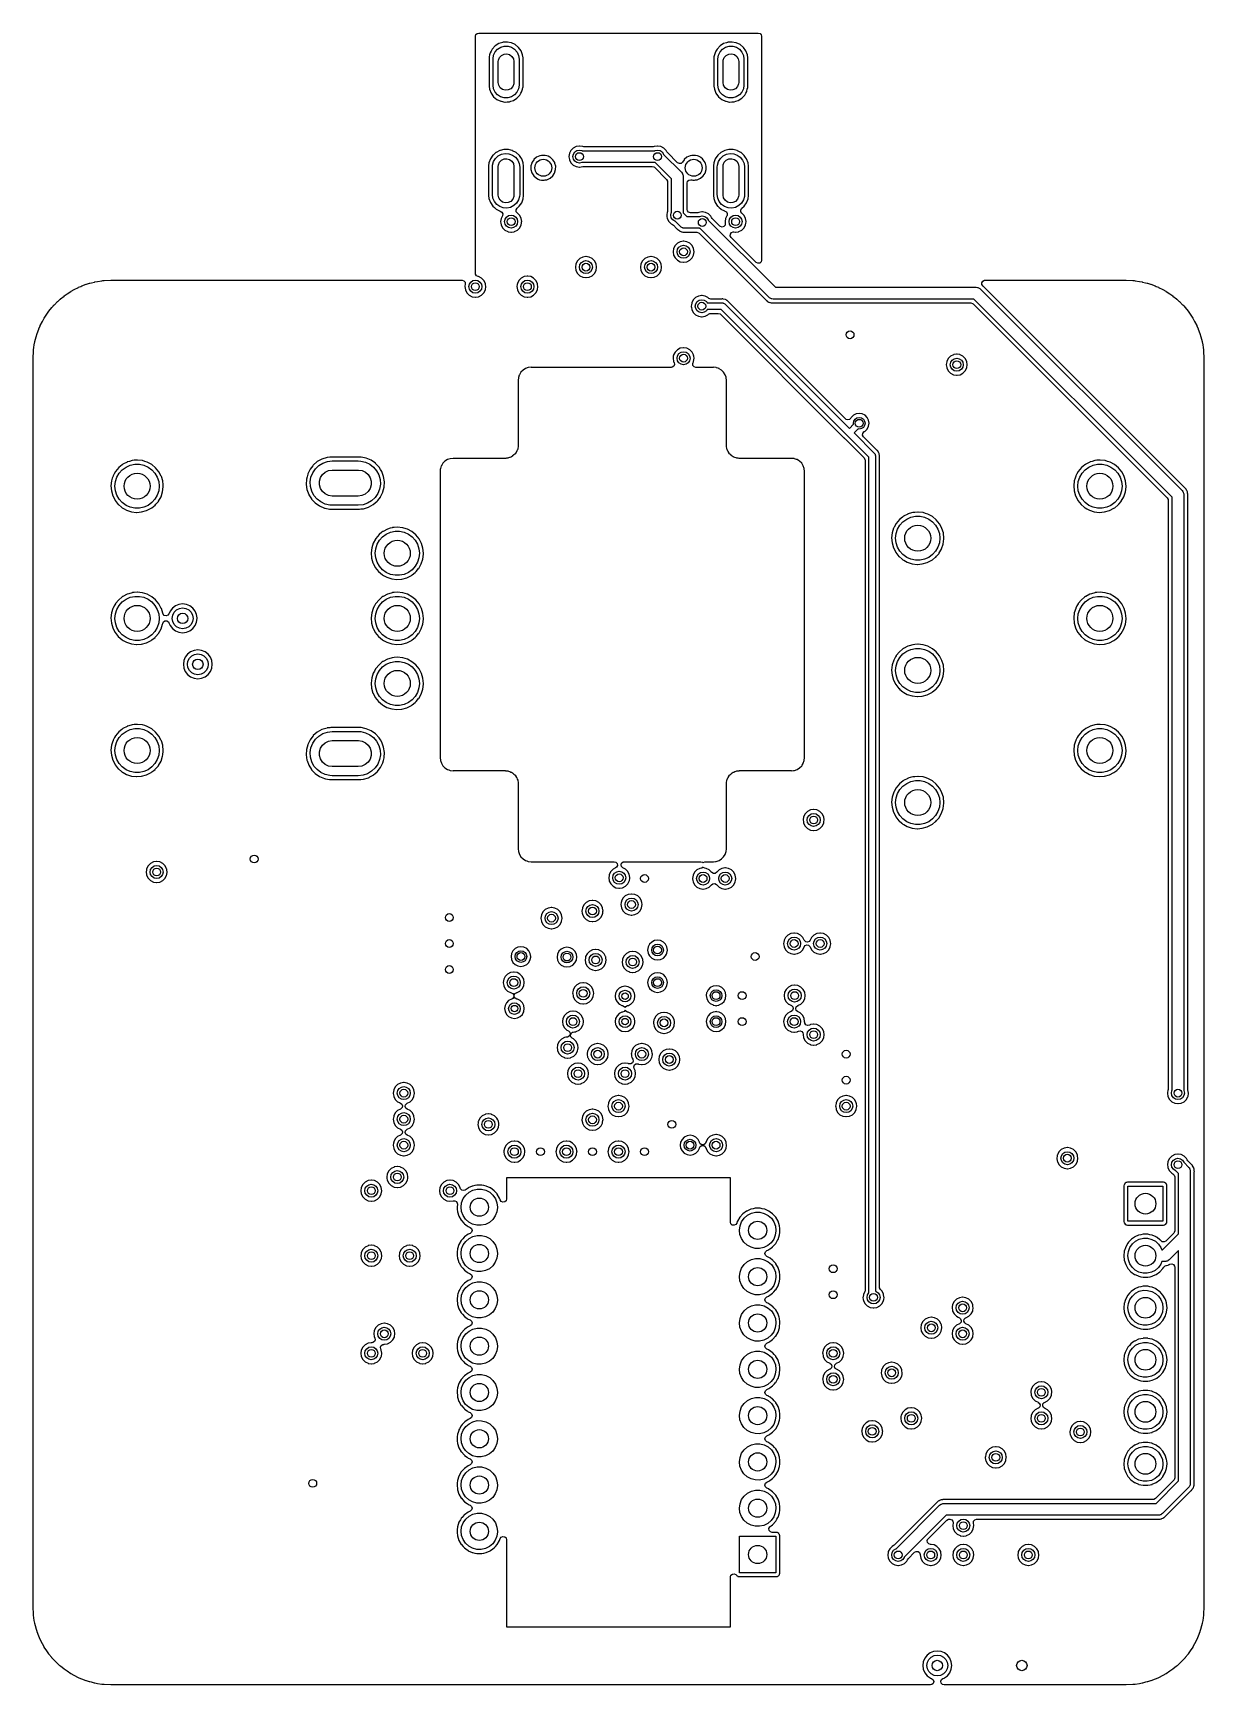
# Model space of a CAD drawing. Extents: x 4.53 to 6.3, y -4.68 to -2.19.
import ezdxf

# ---------------------------------------------------------------- set-up
doc = ezdxf.new("R2010")
doc.units = 0
doc.header["$MEASUREMENT"] = 0
doc.layers.add('BLACK', color=7, linetype='CONTINUOUS')

msp = doc.modelspace()

# ---------------------------------------------------------------- linework, layer by layer
at = {"layer": 'BLACK', "linetype": 'CONTINUOUS'}
for p, q in [((5.19689, -2.19004), (5.19768, -2.18736)), ((5.19689, -2.47993), (5.19689, -2.19004)), ((5.19768, -2.18736), (5.19979, -2.18553)), ((5.19979, -2.18553), (5.20185, -2.18508)), ((5.20185, -2.18508), (5.62492, -2.18508)), ((5.23652, -2.19969), (5.23232, -2.20105)), ((5.23817, -2.19915), (5.23652, -2.19969)), ((5.23847, -2.19905), (5.23817, -2.19915)), ((5.23817, -2.19915), (5.23817, -2.19915)), ((5.23878, -2.19903), (5.23847, -2.19905)), ((5.2417, -2.19885), (5.23878, -2.19903)), ((5.23878, -2.19903), (5.23878, -2.19903)), ((5.24493, -2.19865), (5.2417, -2.19885)), ((5.24523, -2.19871), (5.24493, -2.19865)), ((5.25098, -2.1998), (5.24523, -2.19871)), ((5.24523, -2.19871), (5.24523, -2.19871)), ((5.25128, -2.19986), (5.25098, -2.1998)), ((5.25098, -2.1998), (5.25098, -2.1998)), ((5.25714, -2.20261), (5.25128, -2.19986)), ((5.57668, -2.19969), (5.57247, -2.20105)), ((5.57833, -2.19915), (5.57668, -2.19969)), ((5.57863, -2.19905), (5.57833, -2.19915)), ((5.57833, -2.19915), (5.57833, -2.19915)), ((5.57894, -2.19903), (5.57863, -2.19905)), ((5.58186, -2.19885), (5.57894, -2.19903)), ((5.57894, -2.19903), (5.57894, -2.19903)), ((5.58509, -2.19865), (5.58186, -2.19885)), ((5.58539, -2.19871), (5.58509, -2.19865)), ((5.59113, -2.1998), (5.58539, -2.19871)), ((5.58539, -2.19871), (5.58539, -2.19871)), ((5.59114, -2.1998), (5.59113, -2.1998)), ((5.59144, -2.19986), (5.59114, -2.1998)), ((5.5973, -2.20261), (5.59144, -2.19986)), ((5.62492, -2.18508), (5.6276, -2.18587)), ((5.6276, -2.18587), (5.62943, -2.18798)), ((5.62943, -2.18798), (5.62988, -2.19004)), ((5.62988, -2.19004), (5.62988, -2.47978)), ((5.21843, -2.2183), (5.2177, -2.22117)), ((5.2177, -2.22117), (5.2177, -2.26539)), ((5.21923, -2.21521), (5.21843, -2.2183)), ((5.21931, -2.21491), (5.21923, -2.21521)), ((5.21923, -2.21521), (5.21923, -2.21521)), ((5.22065, -2.21246), (5.21931, -2.21491)), ((5.22227, -2.20951), (5.22065, -2.21246)), ((5.22242, -2.20924), (5.22227, -2.20951)), ((5.22227, -2.20951), (5.22227, -2.20951)), ((5.22685, -2.20452), (5.22242, -2.20924)), ((5.22362, -2.22417), (5.22448, -2.21865)), ((5.22362, -2.22441), (5.22362, -2.22417)), ((5.22362, -2.26378), (5.22362, -2.22441)), ((5.22448, -2.21865), (5.22685, -2.2136)), ((5.23232, -2.20105), (5.22685, -2.20452)), ((5.22685, -2.2136), (5.23055, -2.20942)), ((5.23055, -2.20942), (5.23527, -2.20644)), ((5.23172, -2.22605), (5.23332, -2.22204)), ((5.23332, -2.22204), (5.23627, -2.21886)), ((5.23527, -2.20644), (5.24064, -2.20491)), ((5.23627, -2.21886), (5.24015, -2.21697)), ((5.24015, -2.21697), (5.24446, -2.21659)), ((5.24064, -2.20491), (5.24622, -2.20494)), ((5.24446, -2.21659), (5.24861, -2.21779)), ((5.24622, -2.20494), (5.25156, -2.20654)), ((5.24861, -2.21779), (5.25206, -2.22041)), ((5.25156, -2.20654), (5.25625, -2.20958)), ((5.25206, -2.22041), (5.25433, -2.22409)), ((5.25433, -2.22409), (5.25512, -2.22835)), ((5.25625, -2.20958), (5.25989, -2.2138)), ((5.26212, -2.20674), (5.25714, -2.20261)), ((5.25989, -2.2138), (5.2622, -2.21888)), ((5.26593, -2.21197), (5.26212, -2.20674)), ((5.2622, -2.21888), (5.26299, -2.22441)), ((5.26299, -2.22441), (5.26299, -2.26378)), ((5.26831, -2.21799), (5.26593, -2.21197)), ((5.26892, -2.2228), (5.26831, -2.21799)), ((5.26892, -2.26701), (5.26892, -2.2228)), ((5.55859, -2.2183), (5.55785, -2.22117)), ((5.55785, -2.22117), (5.55785, -2.26539)), ((5.55939, -2.21521), (5.55859, -2.2183)), ((5.55946, -2.21491), (5.55939, -2.21521)), ((5.55939, -2.21521), (5.55939, -2.21521)), ((5.56081, -2.21246), (5.55946, -2.21491)), ((5.56243, -2.20951), (5.56081, -2.21246)), ((5.56258, -2.20924), (5.56243, -2.20951)), ((5.56243, -2.20951), (5.56243, -2.20951)), ((5.56701, -2.20452), (5.56258, -2.20924)), ((5.56378, -2.22417), (5.56464, -2.21865)), ((5.56378, -2.22441), (5.56378, -2.22417)), ((5.56378, -2.26378), (5.56378, -2.22441)), ((5.56464, -2.21865), (5.56701, -2.2136)), ((5.57247, -2.20105), (5.56701, -2.20452)), ((5.56701, -2.2136), (5.57071, -2.20942)), ((5.57071, -2.20942), (5.57543, -2.20644)), ((5.57188, -2.22605), (5.57348, -2.22204)), ((5.57348, -2.22204), (5.57642, -2.21886)), ((5.57543, -2.20644), (5.58079, -2.20491)), ((5.57642, -2.21886), (5.58031, -2.21697)), ((5.58031, -2.21697), (5.58462, -2.21659)), ((5.58079, -2.20491), (5.58637, -2.20494)), ((5.58462, -2.21659), (5.58877, -2.21779)), ((5.58637, -2.20494), (5.59172, -2.20654)), ((5.58877, -2.21779), (5.59221, -2.22041)), ((5.59172, -2.20654), (5.59641, -2.20958)), ((5.59221, -2.22041), (5.59448, -2.22409)), ((5.59448, -2.22409), (5.59528, -2.22835)), ((5.59641, -2.20958), (5.60005, -2.2138)), ((5.60228, -2.20674), (5.5973, -2.20261)), ((5.60005, -2.2138), (5.60236, -2.21888)), ((5.60609, -2.21197), (5.60228, -2.20674)), ((5.60236, -2.21888), (5.60315, -2.22441)), ((5.60315, -2.22441), (5.60315, -2.26378)), ((5.60847, -2.21799), (5.60609, -2.21197)), ((5.60907, -2.2228), (5.60847, -2.21799)), ((5.60907, -2.26701), (5.60907, -2.2228)), ((5.2315, -2.22835), (5.23172, -2.22605)), ((5.2315, -2.25984), (5.2315, -2.22835)), ((5.25512, -2.22835), (5.25512, -2.25984)), ((5.57165, -2.22835), (5.57188, -2.22605)), ((5.57165, -2.25984), (5.57165, -2.22835)), ((5.59528, -2.22835), (5.59528, -2.25984)), ((5.2177, -2.26539), (5.2183, -2.2702)), ((5.2183, -2.2702), (5.22069, -2.27622)), ((5.22441, -2.2693), (5.22362, -2.26378)), ((5.22672, -2.27439), (5.22441, -2.2693)), ((5.23037, -2.27861), (5.22672, -2.27439)), ((5.23229, -2.26409), (5.2315, -2.25984)), ((5.23456, -2.26778), (5.23229, -2.26409)), ((5.238, -2.27039), (5.23456, -2.26778)), ((5.24215, -2.2716), (5.238, -2.27039)), ((5.24646, -2.27122), (5.24215, -2.2716)), ((5.25035, -2.26932), (5.24646, -2.27122)), ((5.25329, -2.26615), (5.25035, -2.26932)), ((5.25489, -2.26214), (5.25329, -2.26615)), ((5.25512, -2.25984), (5.25489, -2.26214)), ((5.25976, -2.27459), (5.25607, -2.27877)), ((5.26213, -2.26953), (5.25976, -2.27459)), ((5.26299, -2.26402), (5.26213, -2.26953)), ((5.26299, -2.26378), (5.26299, -2.26402)), ((5.26586, -2.27593), (5.26716, -2.27356)), ((5.26716, -2.27356), (5.26731, -2.27328)), ((5.26731, -2.27328), (5.2681, -2.2702)), ((5.2681, -2.2702), (5.26884, -2.26732)), ((5.26884, -2.26732), (5.26892, -2.26701)), ((5.26884, -2.26732), (5.26884, -2.26732)), ((5.55785, -2.26539), (5.55846, -2.2702)), ((5.55846, -2.2702), (5.56084, -2.27622)), ((5.56457, -2.2693), (5.56378, -2.26378)), ((5.56688, -2.27439), (5.56457, -2.2693)), ((5.57052, -2.27861), (5.56688, -2.27439)), ((5.57245, -2.26409), (5.57165, -2.25984)), ((5.57471, -2.26778), (5.57245, -2.26409)), ((5.57816, -2.27039), (5.57471, -2.26778)), ((5.58231, -2.2716), (5.57816, -2.27039)), ((5.58662, -2.27122), (5.58231, -2.2716)), ((5.59051, -2.26932), (5.58662, -2.27122)), ((5.59345, -2.26615), (5.59051, -2.26932)), ((5.59505, -2.26214), (5.59345, -2.26615)), ((5.59528, -2.25984), (5.59505, -2.26214)), ((5.59992, -2.27459), (5.59622, -2.27877)), ((5.60229, -2.26953), (5.59992, -2.27459)), ((5.60315, -2.26402), (5.60229, -2.26953)), ((5.60315, -2.26378), (5.60315, -2.26402)), ((5.60601, -2.27593), (5.60732, -2.27356)), ((5.60732, -2.27356), (5.60747, -2.27328)), ((5.60747, -2.27328), (5.60826, -2.2702)), ((5.60826, -2.2702), (5.609, -2.26732)), ((5.609, -2.26732), (5.60907, -2.26701)), ((5.609, -2.26732), (5.609, -2.26732)), ((5.22069, -2.27622), (5.22449, -2.28145)), ((5.22449, -2.28145), (5.22948, -2.28557)), ((5.22948, -2.28557), (5.23533, -2.28833)), ((5.23505, -2.28165), (5.23037, -2.27861)), ((5.2404, -2.28325), (5.23505, -2.28165)), ((5.23533, -2.28833), (5.23564, -2.28839)), ((5.23564, -2.28839), (5.23564, -2.28839)), ((5.23564, -2.28839), (5.24138, -2.28948)), ((5.24598, -2.28328), (5.2404, -2.28325)), ((5.24138, -2.28948), (5.24138, -2.28948)), ((5.24138, -2.28948), (5.24169, -2.28954)), ((5.24169, -2.28954), (5.24492, -2.28934)), ((5.24492, -2.28934), (5.24783, -2.28916)), ((5.25135, -2.28175), (5.24598, -2.28328)), ((5.24783, -2.28916), (5.24814, -2.28914)), ((5.24783, -2.28916), (5.24783, -2.28916)), ((5.24814, -2.28914), (5.24844, -2.28904)), ((5.24844, -2.28904), (5.25063, -2.28833)), ((5.24844, -2.28904), (5.24844, -2.28904)), ((5.25063, -2.28833), (5.2543, -2.28714)), ((5.25607, -2.27877), (5.25135, -2.28175)), ((5.2543, -2.28714), (5.25976, -2.28367)), ((5.25976, -2.28367), (5.26419, -2.27895)), ((5.26419, -2.27895), (5.26586, -2.27593)), ((5.56084, -2.27622), (5.56465, -2.28145)), ((5.56465, -2.28145), (5.56963, -2.28557)), ((5.56963, -2.28557), (5.57549, -2.28833)), ((5.57521, -2.28165), (5.57052, -2.27861)), ((5.58055, -2.28325), (5.57521, -2.28165)), ((5.57549, -2.28833), (5.57579, -2.28839)), ((5.57579, -2.28839), (5.57579, -2.28839)), ((5.57579, -2.28839), (5.58154, -2.28948)), ((5.58614, -2.28328), (5.58055, -2.28325)), ((5.58154, -2.28948), (5.58154, -2.28948)), ((5.58154, -2.28948), (5.58184, -2.28954)), ((5.58184, -2.28954), (5.58507, -2.28934)), ((5.58507, -2.28934), (5.58799, -2.28916)), ((5.5915, -2.28175), (5.58614, -2.28328)), ((5.58799, -2.28916), (5.5883, -2.28914)), ((5.58799, -2.28916), (5.58799, -2.28916)), ((5.5883, -2.28914), (5.5886, -2.28904)), ((5.5886, -2.28904), (5.59078, -2.28833)), ((5.5886, -2.28904), (5.5886, -2.28904)), ((5.59078, -2.28833), (5.59446, -2.28714)), ((5.59622, -2.27877), (5.5915, -2.28175)), ((5.59446, -2.28714), (5.59992, -2.28367)), ((5.59992, -2.28367), (5.60435, -2.27895)), ((5.60435, -2.27895), (5.60601, -2.27593)), ((5.2234, -2.37007), (5.2197, -2.37533)), ((5.22362, -2.36987), (5.2234, -2.37007)), ((5.22802, -2.36603), (5.22362, -2.36987)), ((5.22362, -2.36987), (5.22362, -2.36987)), ((5.22442, -2.37959), (5.22738, -2.37482)), ((5.22738, -2.37482), (5.23151, -2.37102)), ((5.22825, -2.36583), (5.22802, -2.36603)), ((5.22802, -2.36603), (5.22802, -2.36603)), ((5.23397, -2.36288), (5.22825, -2.36583)), ((5.23151, -2.37102), (5.23651, -2.36847)), ((5.23426, -2.36281), (5.23397, -2.36288)), ((5.23994, -2.36145), (5.23426, -2.36281)), ((5.23426, -2.36281), (5.23426, -2.36281)), ((5.23651, -2.36847), (5.24201, -2.36736)), ((5.24023, -2.36138), (5.23994, -2.36145)), ((5.23994, -2.36145), (5.23994, -2.36145)), ((5.24369, -2.3614), (5.24023, -2.36138)), ((5.24201, -2.36736), (5.2476, -2.36777)), ((5.24637, -2.36141), (5.24369, -2.3614)), ((5.24666, -2.36141), (5.24637, -2.36141)), ((5.24637, -2.36141), (5.24637, -2.36141)), ((5.24695, -2.36149), (5.24666, -2.36141)), ((5.25054, -2.36239), (5.24695, -2.36149)), ((5.24695, -2.36149), (5.24695, -2.36149)), ((5.2476, -2.36777), (5.25288, -2.36967)), ((5.25291, -2.36298), (5.25054, -2.36239)), ((5.25288, -2.36967), (5.25746, -2.37292)), ((5.25317, -2.36312), (5.25291, -2.36298)), ((5.25833, -2.36585), (5.25317, -2.36312)), ((5.25317, -2.36312), (5.25317, -2.36312)), ((5.25746, -2.37292), (5.26099, -2.37728)), ((5.2586, -2.36599), (5.25833, -2.36585)), ((5.2634, -2.37028), (5.2586, -2.36599)), ((5.26357, -2.37052), (5.2634, -2.37028)), ((5.26546, -2.37327), (5.26357, -2.37052)), ((5.26357, -2.37052), (5.26357, -2.37052)), ((5.26705, -2.37558), (5.26546, -2.37327)), ((5.28942, -2.37304), (5.28535, -2.37654)), ((5.2943, -2.37082), (5.28942, -2.37304)), ((5.29465, -2.37077), (5.2943, -2.37082)), ((5.29671, -2.37048), (5.29465, -2.37077)), ((5.29465, -2.37077), (5.29465, -2.37077)), ((5.29826, -2.37026), (5.29671, -2.37048)), ((5.30106, -2.37026), (5.29826, -2.37026)), ((5.30229, -2.37045), (5.30106, -2.37026)), ((5.30479, -2.37084), (5.30229, -2.37045)), ((5.30514, -2.37089), (5.30479, -2.37084)), ((5.30479, -2.37084), (5.30479, -2.37084)), ((5.30678, -2.37166), (5.30514, -2.37089)), ((5.30967, -2.37302), (5.30678, -2.37166)), ((5.30999, -2.37317), (5.30967, -2.37302)), ((5.30967, -2.37302), (5.30967, -2.37302)), ((5.31025, -2.3734), (5.30999, -2.37317)), ((5.31272, -2.37558), (5.31025, -2.3734)), ((5.33915, -2.36711), (5.33837, -2.37205)), ((5.33837, -2.37205), (5.33843, -2.37243)), ((5.33843, -2.37243), (5.33907, -2.37648)), ((5.34142, -2.36266), (5.33915, -2.36711)), ((5.34495, -2.35913), (5.34142, -2.36266)), ((5.34449, -2.37205), (5.34524, -2.36828)), ((5.34524, -2.37581), (5.34449, -2.37205)), ((5.3494, -2.35686), (5.34495, -2.35913)), ((5.34524, -2.36828), (5.34737, -2.36509)), ((5.34737, -2.36509), (5.35056, -2.36295)), ((5.34978, -2.3568), (5.3494, -2.35686)), ((5.35395, -2.35614), (5.34978, -2.3568)), ((5.34978, -2.3568), (5.34978, -2.3568)), ((5.35056, -2.36295), (5.35433, -2.3622)), ((5.35433, -2.35608), (5.35395, -2.35614)), ((5.35926, -2.35686), (5.35433, -2.35608)), ((5.35433, -2.3622), (5.3581, -2.36295)), ((5.3581, -2.36295), (5.35845, -2.36319)), ((5.35845, -2.36319), (5.46832, -2.36319)), ((5.35958, -2.35703), (5.35926, -2.35686)), ((5.36108, -2.35726), (5.35958, -2.35703)), ((5.46569, -2.35726), (5.36108, -2.35726)), ((5.46719, -2.35703), (5.46569, -2.35726)), ((5.46751, -2.35686), (5.46719, -2.35703)), ((5.47244, -2.35608), (5.46751, -2.35686)), ((5.46832, -2.36319), (5.46867, -2.36295)), ((5.46867, -2.36295), (5.47244, -2.3622)), ((5.47283, -2.35614), (5.47244, -2.35608)), ((5.47244, -2.3622), (5.47621, -2.36295)), ((5.47699, -2.3568), (5.47283, -2.35614)), ((5.47621, -2.36295), (5.4794, -2.36509)), ((5.47737, -2.35686), (5.47699, -2.3568)), ((5.47699, -2.3568), (5.47699, -2.3568)), ((5.48182, -2.35913), (5.47737, -2.35686)), ((5.4794, -2.36509), (5.48153, -2.36828)), ((5.48153, -2.36828), (5.48162, -2.3687)), ((5.48162, -2.3687), (5.5086, -2.39568)), ((5.48536, -2.36266), (5.48182, -2.35913)), ((5.48645, -2.3648), (5.48536, -2.36266)), ((5.48736, -2.36606), (5.48645, -2.3648)), ((5.50265, -2.38135), (5.48736, -2.36606)), ((5.51698, -2.37304), (5.51291, -2.37654)), ((5.52186, -2.37082), (5.51698, -2.37304)), ((5.52221, -2.37077), (5.52186, -2.37082)), ((5.52427, -2.37048), (5.52221, -2.37077)), ((5.52221, -2.37077), (5.52221, -2.37077)), ((5.52582, -2.37026), (5.52427, -2.37048)), ((5.52862, -2.37026), (5.52582, -2.37026)), ((5.52985, -2.37045), (5.52862, -2.37026)), ((5.53235, -2.37084), (5.52985, -2.37045)), ((5.53269, -2.37089), (5.53235, -2.37084)), ((5.53235, -2.37084), (5.53235, -2.37084)), ((5.53434, -2.37166), (5.53269, -2.37089)), ((5.53723, -2.37302), (5.53434, -2.37166)), ((5.53755, -2.37317), (5.53723, -2.37302)), ((5.53723, -2.37302), (5.53723, -2.37302)), ((5.53781, -2.3734), (5.53755, -2.37317)), ((5.54028, -2.37558), (5.53781, -2.3734)), ((5.56356, -2.37007), (5.55985, -2.37533)), ((5.56378, -2.36987), (5.56356, -2.37007)), ((5.56818, -2.36603), (5.56378, -2.36987)), ((5.56378, -2.36987), (5.56378, -2.36987)), ((5.56458, -2.37959), (5.56754, -2.37482)), ((5.56754, -2.37482), (5.57167, -2.37102)), ((5.56841, -2.36583), (5.56818, -2.36603)), ((5.56818, -2.36603), (5.56818, -2.36603)), ((5.57413, -2.36288), (5.56841, -2.36583)), ((5.57167, -2.37102), (5.57667, -2.36847)), ((5.57442, -2.36281), (5.57413, -2.36288)), ((5.58009, -2.36145), (5.57442, -2.36281)), ((5.57442, -2.36281), (5.57442, -2.36281)), ((5.57667, -2.36847), (5.58217, -2.36736)), ((5.58039, -2.36138), (5.58009, -2.36145)), ((5.58009, -2.36145), (5.58009, -2.36145)), ((5.58384, -2.3614), (5.58039, -2.36138)), ((5.58217, -2.36736), (5.58776, -2.36777)), ((5.58652, -2.36141), (5.58384, -2.3614)), ((5.58682, -2.36141), (5.58652, -2.36141)), ((5.58652, -2.36141), (5.58652, -2.36141)), ((5.58711, -2.36149), (5.58682, -2.36141)), ((5.5907, -2.36239), (5.58711, -2.36149)), ((5.58711, -2.36149), (5.58711, -2.36149)), ((5.58776, -2.36777), (5.59304, -2.36967)), ((5.59307, -2.36298), (5.5907, -2.36239)), ((5.59304, -2.36967), (5.59761, -2.37292)), ((5.59333, -2.36312), (5.59307, -2.36298)), ((5.59849, -2.36585), (5.59333, -2.36312)), ((5.59333, -2.36312), (5.59333, -2.36312)), ((5.59761, -2.37292), (5.60114, -2.37728)), ((5.59875, -2.36599), (5.59849, -2.36585)), ((5.60356, -2.37028), (5.59875, -2.36599)), ((5.60373, -2.37052), (5.60356, -2.37028)), ((5.60562, -2.37327), (5.60373, -2.37052)), ((5.60373, -2.37052), (5.60373, -2.37052)), ((5.60721, -2.37558), (5.60562, -2.37327)), ((5.21736, -2.38133), (5.21671, -2.38624)), ((5.21671, -2.38624), (5.21671, -2.43094)), ((5.2197, -2.37533), (5.21736, -2.38133)), ((5.22264, -2.38799), (5.22286, -2.38497)), ((5.22264, -2.42933), (5.22264, -2.38799)), ((5.22286, -2.38497), (5.22442, -2.37959)), ((5.2315, -2.38701), (5.23172, -2.38471)), ((5.2315, -2.43031), (5.2315, -2.38701)), ((5.23172, -2.38471), (5.23332, -2.3807)), ((5.23332, -2.3807), (5.23627, -2.37753)), ((5.23627, -2.37753), (5.24015, -2.37563)), ((5.24015, -2.37563), (5.24446, -2.37525)), ((5.24446, -2.37525), (5.24861, -2.37646)), ((5.24861, -2.37646), (5.25206, -2.37907)), ((5.25206, -2.37907), (5.25433, -2.38276)), ((5.25433, -2.38276), (5.25512, -2.38701)), ((5.25512, -2.38701), (5.25512, -2.43031)), ((5.26099, -2.37728), (5.26321, -2.38243)), ((5.26321, -2.38243), (5.26398, -2.38799)), ((5.26398, -2.38799), (5.26398, -2.42933)), ((5.26932, -2.3816), (5.26705, -2.37558)), ((5.2699, -2.38638), (5.26932, -2.3816)), ((5.2699, -2.43108), (5.2699, -2.38638)), ((5.2809, -2.38715), (5.28087, -2.39154)), ((5.28087, -2.39154), (5.28234, -2.3967)), ((5.28218, -2.3819), (5.2809, -2.38618)), ((5.2809, -2.38618), (5.2809, -2.38653)), ((5.2809, -2.38653), (5.2809, -2.38653)), ((5.2809, -2.38653), (5.2809, -2.38715)), ((5.28234, -2.38138), (5.28218, -2.3819)), ((5.28244, -2.38104), (5.28234, -2.38138)), ((5.28234, -2.38138), (5.28234, -2.38138)), ((5.28234, -2.3967), (5.2852, -2.40123)), ((5.28276, -2.38054), (5.28244, -2.38104)), ((5.28516, -2.37684), (5.28276, -2.38054)), ((5.28535, -2.37654), (5.28516, -2.37684)), ((5.31401, -2.37672), (5.31272, -2.37558)), ((5.31386, -2.40141), (5.31678, -2.39691)), ((5.31687, -2.38125), (5.31401, -2.37672)), ((5.31678, -2.39691), (5.31831, -2.39177)), ((5.31697, -2.38159), (5.31687, -2.38125)), ((5.3173, -2.38275), (5.31697, -2.38159)), ((5.31697, -2.38159), (5.31697, -2.38159)), ((5.31834, -2.38641), (5.3173, -2.38275)), ((5.31831, -2.39177), (5.31834, -2.38641)), ((5.33907, -2.37648), (5.33915, -2.37698)), ((5.33915, -2.37698), (5.34142, -2.38143)), ((5.34142, -2.38143), (5.34495, -2.38496)), ((5.34495, -2.38496), (5.3494, -2.38723)), ((5.34737, -2.37901), (5.34524, -2.37581)), ((5.35056, -2.38114), (5.34737, -2.37901)), ((5.3494, -2.38723), (5.34978, -2.38729)), ((5.34978, -2.38729), (5.34978, -2.38729)), ((5.34978, -2.38729), (5.35395, -2.38795)), ((5.35433, -2.38189), (5.35056, -2.38114)), ((5.35395, -2.38795), (5.35433, -2.38801)), ((5.3581, -2.38114), (5.35433, -2.38189)), ((5.35433, -2.38801), (5.35926, -2.38723)), ((5.35845, -2.38091), (5.3581, -2.38114)), ((5.46832, -2.38091), (5.35845, -2.38091)), ((5.35926, -2.38723), (5.35958, -2.38707)), ((5.35958, -2.38707), (5.36108, -2.38683)), ((5.36108, -2.38683), (5.46426, -2.38683)), ((5.46426, -2.38683), (5.46694, -2.38762)), ((5.46694, -2.38762), (5.46777, -2.38828)), ((5.46777, -2.38828), (5.4861, -2.40661)), ((5.46867, -2.38114), (5.46832, -2.38091)), ((5.46909, -2.38122), (5.46867, -2.38114)), ((5.49348, -2.40561), (5.46909, -2.38122)), ((5.5029, -2.38158), (5.50265, -2.38135)), ((5.50543, -2.38275), (5.5029, -2.38158)), ((5.5082, -2.38236), (5.50543, -2.38275)), ((5.51032, -2.38054), (5.5082, -2.38236)), ((5.5086, -2.39568), (5.50977, -2.39712)), ((5.50977, -2.39712), (5.51002, -2.39777)), ((5.51002, -2.39777), (5.51043, -2.39834)), ((5.51272, -2.37684), (5.51032, -2.38054)), ((5.51043, -2.39834), (5.51067, -2.39947)), ((5.51067, -2.39947), (5.51109, -2.40056)), ((5.51291, -2.37654), (5.51272, -2.37684)), ((5.54157, -2.37672), (5.54028, -2.37558)), ((5.54142, -2.40141), (5.54433, -2.39691)), ((5.54443, -2.38125), (5.54157, -2.37672)), ((5.54433, -2.39691), (5.54587, -2.39177)), ((5.54453, -2.38159), (5.54443, -2.38125)), ((5.54486, -2.38275), (5.54453, -2.38159)), ((5.54453, -2.38159), (5.54453, -2.38159)), ((5.5459, -2.38641), (5.54486, -2.38275)), ((5.54587, -2.39177), (5.5459, -2.38641)), ((5.55752, -2.38133), (5.55687, -2.38624)), ((5.55687, -2.38624), (5.55687, -2.43094)), ((5.55985, -2.37533), (5.55752, -2.38133)), ((5.5628, -2.38799), (5.56302, -2.38497)), ((5.5628, -2.42933), (5.5628, -2.38799)), ((5.56302, -2.38497), (5.56458, -2.37959)), ((5.57165, -2.38701), (5.57188, -2.38471)), ((5.57165, -2.43031), (5.57165, -2.38701)), ((5.57188, -2.38471), (5.57348, -2.3807)), ((5.57348, -2.3807), (5.57642, -2.37753)), ((5.57642, -2.37753), (5.58031, -2.37563)), ((5.58031, -2.37563), (5.58462, -2.37525)), ((5.58462, -2.37525), (5.58877, -2.37646)), ((5.58877, -2.37646), (5.59221, -2.37907)), ((5.59221, -2.37907), (5.59448, -2.38276)), ((5.59448, -2.38276), (5.59528, -2.38701)), ((5.59528, -2.38701), (5.59528, -2.43031)), ((5.60114, -2.37728), (5.60337, -2.38243)), ((5.60337, -2.38243), (5.60413, -2.38799)), ((5.60413, -2.38799), (5.60413, -2.42933)), ((5.60948, -2.3816), (5.60721, -2.37558)), ((5.61006, -2.38638), (5.60948, -2.3816)), ((5.61006, -2.43108), (5.61006, -2.38638)), ((5.2852, -2.40123), (5.28922, -2.40478)), ((5.28922, -2.40478), (5.28954, -2.40493)), ((5.28954, -2.40493), (5.28954, -2.40493)), ((5.28954, -2.40493), (5.29187, -2.40603)), ((5.29187, -2.40603), (5.29408, -2.40706)), ((5.29408, -2.40706), (5.29443, -2.40712)), ((5.29443, -2.40712), (5.29443, -2.40712)), ((5.29443, -2.40712), (5.29693, -2.40751)), ((5.29693, -2.40751), (5.29815, -2.4077)), ((5.29815, -2.4077), (5.30095, -2.4077)), ((5.30095, -2.4077), (5.3025, -2.40747)), ((5.3025, -2.40747), (5.30456, -2.40718)), ((5.30456, -2.40718), (5.30491, -2.40713)), ((5.30456, -2.40718), (5.30456, -2.40718)), ((5.30491, -2.40713), (5.3098, -2.40491)), ((5.3098, -2.40491), (5.31386, -2.40141)), ((5.4861, -2.40661), (5.48744, -2.40907)), ((5.48744, -2.40907), (5.48755, -2.41012)), ((5.48755, -2.41012), (5.48755, -2.45406)), ((5.49348, -2.45669), (5.49348, -2.40561)), ((5.51109, -2.40056), (5.51105, -2.40126)), ((5.51105, -2.40126), (5.5112, -2.40194)), ((5.5112, -2.40194), (5.5112, -2.45669)), ((5.51712, -2.41215), (5.51791, -2.40947)), ((5.51712, -2.45196), (5.51712, -2.41215)), ((5.51791, -2.40947), (5.52002, -2.40764)), ((5.52002, -2.40764), (5.52284, -2.40725)), ((5.52284, -2.40725), (5.52413, -2.40745)), ((5.52413, -2.40745), (5.52571, -2.4077)), ((5.52571, -2.4077), (5.52851, -2.4077)), ((5.52851, -2.4077), (5.53006, -2.40747)), ((5.53006, -2.40747), (5.53212, -2.40718)), ((5.53212, -2.40718), (5.53247, -2.40713)), ((5.53212, -2.40718), (5.53212, -2.40718)), ((5.53247, -2.40713), (5.53736, -2.40491)), ((5.53736, -2.40491), (5.54142, -2.40141)), ((5.21671, -2.43094), (5.21729, -2.43572)), ((5.21729, -2.43572), (5.21957, -2.44174)), ((5.21957, -2.44174), (5.22321, -2.44705)), ((5.2234, -2.43489), (5.22264, -2.42933)), ((5.22321, -2.44705), (5.22344, -2.44725)), ((5.22563, -2.44004), (5.2234, -2.43489)), ((5.22344, -2.44725), (5.22344, -2.44725)), ((5.22344, -2.44725), (5.22561, -2.44919)), ((5.22561, -2.44919), (5.22802, -2.45133)), ((5.22916, -2.4444), (5.22563, -2.44004)), ((5.23373, -2.44765), (5.22916, -2.4444)), ((5.23229, -2.43457), (5.2315, -2.43031)), ((5.23456, -2.43825), (5.23229, -2.43457)), ((5.23901, -2.44955), (5.23373, -2.44765)), ((5.238, -2.44087), (5.23456, -2.43825)), ((5.24215, -2.44207), (5.238, -2.44087)), ((5.2446, -2.44996), (5.23901, -2.44955)), ((5.24646, -2.4417), (5.24215, -2.44207)), ((5.2501, -2.44885), (5.2446, -2.44996)), ((5.25035, -2.4398), (5.24646, -2.4417)), ((5.2551, -2.4463), (5.2501, -2.44885)), ((5.25329, -2.43663), (5.25035, -2.4398)), ((5.25489, -2.43261), (5.25329, -2.43663)), ((5.25512, -2.43031), (5.25489, -2.43261)), ((5.25923, -2.44251), (5.2551, -2.4463)), ((5.26219, -2.43774), (5.25923, -2.44251)), ((5.26011, -2.44996), (5.26322, -2.44726)), ((5.26375, -2.43235), (5.26219, -2.43774)), ((5.26322, -2.44726), (5.26692, -2.44199)), ((5.26398, -2.42933), (5.26375, -2.43235)), ((5.26692, -2.44199), (5.26926, -2.43599)), ((5.26926, -2.43599), (5.2699, -2.43108)), ((5.55687, -2.43094), (5.55745, -2.43572)), ((5.55745, -2.43572), (5.55972, -2.44174)), ((5.55972, -2.44174), (5.56337, -2.44705)), ((5.56356, -2.43489), (5.5628, -2.42933)), ((5.56337, -2.44705), (5.56359, -2.44725)), ((5.56578, -2.44004), (5.56356, -2.43489)), ((5.56359, -2.44725), (5.56359, -2.44725)), ((5.56359, -2.44725), (5.56577, -2.44919)), ((5.56577, -2.44919), (5.56818, -2.45133)), ((5.56932, -2.4444), (5.56578, -2.44004)), ((5.57389, -2.44765), (5.56932, -2.4444)), ((5.57245, -2.43457), (5.57165, -2.43031)), ((5.57471, -2.43825), (5.57245, -2.43457)), ((5.57917, -2.44955), (5.57389, -2.44765)), ((5.57816, -2.44087), (5.57471, -2.43825)), ((5.58231, -2.44207), (5.57816, -2.44087)), ((5.58476, -2.44996), (5.57917, -2.44955)), ((5.58662, -2.4417), (5.58231, -2.44207)), ((5.59026, -2.44885), (5.58476, -2.44996)), ((5.59051, -2.4398), (5.58662, -2.4417)), ((5.59526, -2.4463), (5.59026, -2.44885)), ((5.59345, -2.43663), (5.59051, -2.4398)), ((5.59505, -2.43261), (5.59345, -2.43663)), ((5.59528, -2.43031), (5.59505, -2.43261)), ((5.59939, -2.44251), (5.59526, -2.4463)), ((5.60235, -2.43774), (5.59939, -2.44251)), ((5.60001, -2.45019), (5.60337, -2.44726)), ((5.60391, -2.43235), (5.60235, -2.43774)), ((5.60337, -2.44726), (5.60707, -2.44199)), ((5.60413, -2.42933), (5.60391, -2.43235)), ((5.60707, -2.44199), (5.60941, -2.43599)), ((5.60941, -2.43599), (5.61006, -2.43108)), ((5.22802, -2.45133), (5.22828, -2.45147)), ((5.22828, -2.45147), (5.22828, -2.45147)), ((5.22828, -2.45147), (5.23344, -2.4542)), ((5.23344, -2.4542), (5.23344, -2.4542)), ((5.23344, -2.4542), (5.23371, -2.45434)), ((5.23371, -2.45434), (5.23406, -2.45443)), ((5.23406, -2.45443), (5.23457, -2.45456)), ((5.23457, -2.45456), (5.23698, -2.45597)), ((5.23578, -2.46554), (5.235, -2.47047)), ((5.235, -2.47047), (5.23506, -2.47086)), ((5.23506, -2.47086), (5.2354, -2.47298)), ((5.2354, -2.47298), (5.23578, -2.47541)), ((5.23778, -2.46162), (5.23578, -2.46554)), ((5.23698, -2.45597), (5.23824, -2.45847)), ((5.23795, -2.46125), (5.23778, -2.46162)), ((5.23824, -2.45847), (5.23795, -2.46125)), ((5.24112, -2.47047), (5.24187, -2.46671)), ((5.24187, -2.47424), (5.24112, -2.47047)), ((5.24187, -2.46671), (5.244, -2.46351)), ((5.244, -2.47743), (5.24187, -2.47424)), ((5.244, -2.46351), (5.2472, -2.46138)), ((5.2472, -2.46138), (5.25096, -2.46063)), ((5.25096, -2.46063), (5.25473, -2.46138)), ((5.25473, -2.46138), (5.25792, -2.46351)), ((5.25792, -2.46351), (5.26006, -2.46671)), ((5.26006, -2.47424), (5.25792, -2.47743)), ((5.25851, -2.45272), (5.25982, -2.45024)), ((5.25875, -2.4555), (5.25851, -2.45272)), ((5.26033, -2.45755), (5.25875, -2.4555)), ((5.25982, -2.45024), (5.26011, -2.44996)), ((5.26006, -2.46671), (5.26081, -2.47047)), ((5.26081, -2.47047), (5.26006, -2.47424)), ((5.26035, -2.45756), (5.26033, -2.45755)), ((5.26388, -2.46109), (5.26035, -2.45756)), ((5.26615, -2.46554), (5.26388, -2.46109)), ((5.26693, -2.47047), (5.26615, -2.46554)), ((5.26615, -2.47541), (5.26653, -2.47298)), ((5.26653, -2.47298), (5.26687, -2.47086)), ((5.26687, -2.47086), (5.26693, -2.47047)), ((5.48715, -2.45588), (5.48637, -2.46081)), ((5.48637, -2.46081), (5.48643, -2.46119)), ((5.48643, -2.46119), (5.48667, -2.46267)), ((5.48667, -2.46267), (5.48715, -2.46574)), ((5.48732, -2.45556), (5.48715, -2.45588)), ((5.48715, -2.46574), (5.48942, -2.47019)), ((5.48755, -2.45406), (5.48732, -2.45556)), ((5.48942, -2.47019), (5.49295, -2.47372)), ((5.49249, -2.46081), (5.49324, -2.45704)), ((5.49324, -2.46458), (5.49249, -2.46081)), ((5.49295, -2.47372), (5.49509, -2.47481)), ((5.49324, -2.45704), (5.49348, -2.45669)), ((5.49538, -2.46777), (5.49324, -2.46458)), ((5.49509, -2.47481), (5.49635, -2.47573)), ((5.49857, -2.4699), (5.49538, -2.46777)), ((5.49899, -2.46998), (5.49857, -2.4699)), ((5.50697, -2.47797), (5.49899, -2.46998)), ((5.5112, -2.45669), (5.51143, -2.45704)), ((5.51143, -2.45704), (5.51151, -2.45746)), ((5.51151, -2.45746), (5.5169, -2.46284)), ((5.5169, -2.46284), (5.53599, -2.46284)), ((5.51757, -2.45402), (5.51712, -2.45196)), ((5.5194, -2.45613), (5.51757, -2.45402)), ((5.52208, -2.45692), (5.5194, -2.45613)), ((5.53336, -2.45692), (5.52208, -2.45692)), ((5.53486, -2.45668), (5.53336, -2.45692)), ((5.53518, -2.45652), (5.53486, -2.45668)), ((5.53924, -2.45588), (5.53518, -2.45652)), ((5.53599, -2.46284), (5.53634, -2.46261)), ((5.53634, -2.46261), (5.54011, -2.46186)), ((5.53972, -2.4558), (5.53924, -2.45588)), ((5.54011, -2.45574), (5.53972, -2.4558)), ((5.54049, -2.4558), (5.54011, -2.45574)), ((5.54011, -2.46186), (5.54388, -2.46261)), ((5.54466, -2.45646), (5.54049, -2.4558)), ((5.54388, -2.46261), (5.54707, -2.46474)), ((5.54504, -2.45652), (5.54466, -2.45646)), ((5.54466, -2.45646), (5.54466, -2.45646)), ((5.54949, -2.45879), (5.54504, -2.45652)), ((5.54707, -2.46474), (5.5492, -2.46794)), ((5.5492, -2.46794), (5.54928, -2.46835)), ((5.54928, -2.46835), (5.65082, -2.56988)), ((5.55302, -2.46232), (5.54949, -2.45879)), ((5.55411, -2.46446), (5.55302, -2.46232)), ((5.55503, -2.46571), (5.55411, -2.46446)), ((5.56658, -2.47726), (5.55503, -2.46571)), ((5.56818, -2.45133), (5.56844, -2.45147)), ((5.56844, -2.45147), (5.56844, -2.45147)), ((5.56844, -2.45147), (5.5736, -2.4542)), ((5.5736, -2.4542), (5.5736, -2.4542)), ((5.5736, -2.4542), (5.57386, -2.45434)), ((5.57386, -2.45434), (5.57415, -2.45441)), ((5.57415, -2.45441), (5.57415, -2.45441)), ((5.57415, -2.45441), (5.57422, -2.45443)), ((5.57422, -2.45443), (5.57426, -2.45445)), ((5.57426, -2.45445), (5.57443, -2.45452)), ((5.57443, -2.45452), (5.57442, -2.45455)), ((5.57442, -2.45455), (5.57663, -2.45585)), ((5.57537, -2.46554), (5.57459, -2.47047)), ((5.57459, -2.47047), (5.57465, -2.47086)), ((5.57498, -2.47298), (5.57463, -2.47575)), ((5.57465, -2.47086), (5.57465, -2.47086)), ((5.57465, -2.47086), (5.57498, -2.47298)), ((5.57743, -2.46149), (5.57537, -2.46554)), ((5.57663, -2.45585), (5.57789, -2.45834)), ((5.5776, -2.46112), (5.57743, -2.46149)), ((5.57789, -2.45834), (5.5776, -2.46112)), ((5.58071, -2.47047), (5.58146, -2.46671)), ((5.58146, -2.47424), (5.58071, -2.47047)), ((5.58146, -2.46671), (5.58359, -2.46351)), ((5.58359, -2.47743), (5.58146, -2.47424)), ((5.58359, -2.46351), (5.58678, -2.46138)), ((5.58678, -2.46138), (5.59055, -2.46063)), ((5.59055, -2.46063), (5.59432, -2.46138)), ((5.59432, -2.46138), (5.59751, -2.46351)), ((5.59751, -2.46351), (5.59964, -2.46671)), ((5.59964, -2.47424), (5.59751, -2.47743)), ((5.59841, -2.45294), (5.59972, -2.45047)), ((5.59865, -2.45573), (5.59841, -2.45294)), ((5.60001, -2.45748), (5.59865, -2.45573)), ((5.59964, -2.46671), (5.60039, -2.47047)), ((5.60039, -2.47047), (5.59964, -2.47424)), ((5.59972, -2.45047), (5.60001, -2.45019)), ((5.59993, -2.45756), (5.60001, -2.45748)), ((5.60347, -2.46109), (5.59993, -2.45756)), ((5.60573, -2.46554), (5.60347, -2.46109)), ((5.60652, -2.47047), (5.60573, -2.46554)), ((5.60573, -2.47541), (5.60612, -2.47298)), ((5.60612, -2.47298), (5.60645, -2.47086)), ((5.60645, -2.47086), (5.60652, -2.47047)), ((5.19685, -2.48366), (5.19686, -2.48333)), ((5.19685, -2.5487), (5.19685, -2.48366)), ((5.19686, -2.48333), (5.19701, -2.48103)), ((5.19693, -2.48031), (5.19689, -2.47993)), ((5.19706, -2.48031), (5.19693, -2.48031)), ((5.19701, -2.48103), (5.19706, -2.48031)), ((5.23578, -2.47541), (5.23805, -2.47986)), ((5.23805, -2.47986), (5.24158, -2.48339)), ((5.24158, -2.48339), (5.24603, -2.48566)), ((5.2472, -2.47957), (5.244, -2.47743)), ((5.24603, -2.48566), (5.24642, -2.48572)), ((5.24642, -2.48572), (5.24642, -2.48572)), ((5.24642, -2.48572), (5.25058, -2.48638)), ((5.25096, -2.48031), (5.2472, -2.47957)), ((5.25058, -2.48638), (5.25096, -2.48644)), ((5.25473, -2.47957), (5.25096, -2.48031)), ((5.25096, -2.48644), (5.25135, -2.48638)), ((5.25135, -2.48638), (5.25551, -2.48572)), ((5.25792, -2.47743), (5.25473, -2.47957)), ((5.25551, -2.48572), (5.2559, -2.48566)), ((5.25551, -2.48572), (5.25551, -2.48572)), ((5.2559, -2.48566), (5.26035, -2.48339)), ((5.26035, -2.48339), (5.26388, -2.47986)), ((5.26388, -2.47986), (5.26615, -2.47541)), ((5.49635, -2.47573), (5.50129, -2.48067)), ((5.50129, -2.48067), (5.50187, -2.48138)), ((5.50187, -2.48138), (5.50192, -2.48144)), ((5.50192, -2.48144), (5.50214, -2.48179)), ((5.50214, -2.48179), (5.50247, -2.48204)), ((5.50247, -2.48204), (5.50317, -2.4826)), ((5.50317, -2.4826), (5.50334, -2.48275)), ((5.50334, -2.48275), (5.50334, -2.48275)), ((5.50334, -2.48275), (5.5035, -2.48288)), ((5.5035, -2.48288), (5.50364, -2.48302)), ((5.50364, -2.48302), (5.50381, -2.48314)), ((5.50381, -2.48314), (5.50381, -2.48314)), ((5.50381, -2.48314), (5.504, -2.48328)), ((5.504, -2.48328), (5.50426, -2.48346)), ((5.50426, -2.48346), (5.50444, -2.4836)), ((5.50444, -2.4836), (5.50601, -2.48484)), ((5.50601, -2.48484), (5.50635, -2.48495)), ((5.50635, -2.48495), (5.50664, -2.48516)), ((5.50664, -2.48516), (5.50855, -2.48573)), ((5.50755, -2.47835), (5.50697, -2.47797)), ((5.50802, -2.47887), (5.50755, -2.47835)), ((5.50908, -2.47934), (5.50802, -2.47887)), ((5.50855, -2.48573), (5.50877, -2.48581)), ((5.50877, -2.48581), (5.50944, -2.48604)), ((5.51006, -2.47997), (5.50908, -2.47934)), ((5.50944, -2.48604), (5.51065, -2.48647)), ((5.51075, -2.48008), (5.51006, -2.47997)), ((5.51065, -2.48647), (5.51087, -2.48649)), ((5.51139, -2.48037), (5.51075, -2.48008)), ((5.51087, -2.48649), (5.51098, -2.48649)), ((5.51098, -2.48649), (5.51108, -2.48649)), ((5.51108, -2.48649), (5.51108, -2.48649)), ((5.51108, -2.48649), (5.51108, -2.4865)), ((5.51108, -2.4865), (5.51111, -2.4865)), ((5.51111, -2.4865), (5.51135, -2.48657)), ((5.51135, -2.48657), (5.51345, -2.48649)), ((5.51323, -2.48056), (5.51139, -2.48037)), ((5.53599, -2.48056), (5.51323, -2.48056)), ((5.51345, -2.48649), (5.51364, -2.48649)), ((5.51364, -2.48649), (5.53193, -2.48649)), ((5.53193, -2.48649), (5.53461, -2.48727)), ((5.53461, -2.48727), (5.53544, -2.48794)), ((5.53544, -2.48794), (5.6352, -2.5877)), ((5.53634, -2.4808), (5.53599, -2.48056)), ((5.53676, -2.48088), (5.53634, -2.4808)), ((5.64088, -2.585), (5.53676, -2.48088)), ((5.56746, -2.47797), (5.56658, -2.47726)), ((5.57016, -2.47872), (5.56746, -2.47797)), ((5.57283, -2.47789), (5.57016, -2.47872)), ((5.57463, -2.47575), (5.57283, -2.47789)), ((5.58242, -2.49199), (5.58262, -2.48921)), ((5.58376, -2.49445), (5.58242, -2.49199)), ((5.58262, -2.48921), (5.5843, -2.48697)), ((5.58678, -2.47957), (5.58359, -2.47743)), ((5.62145, -2.53214), (5.58376, -2.49445)), ((5.5843, -2.48697), (5.58691, -2.48599)), ((5.59055, -2.48031), (5.58678, -2.47957)), ((5.58691, -2.48599), (5.58804, -2.48604)), ((5.58804, -2.48604), (5.59017, -2.48638)), ((5.59017, -2.48638), (5.59017, -2.48638)), ((5.59017, -2.48638), (5.59055, -2.48644)), ((5.59432, -2.47957), (5.59055, -2.48031)), ((5.59055, -2.48644), (5.59094, -2.48638)), ((5.59094, -2.48638), (5.5951, -2.48572)), ((5.59751, -2.47743), (5.59432, -2.47957)), ((5.5951, -2.48572), (5.59548, -2.48566)), ((5.5951, -2.48572), (5.5951, -2.48572)), ((5.59548, -2.48566), (5.59993, -2.48339)), ((5.59993, -2.48339), (5.60347, -2.47986)), ((5.60347, -2.47986), (5.60573, -2.47541)), ((5.62983, -2.48031), (5.62971, -2.48031)), ((5.62971, -2.48031), (5.62978, -2.48138)), ((5.62978, -2.48138), (5.62991, -2.48333)), ((5.62988, -2.47978), (5.62983, -2.48031)), ((5.62991, -2.48333), (5.62992, -2.48366)), ((5.62992, -2.48366), (5.62992, -2.52863)), ((5.35924, -2.52419), (5.35479, -2.52645)), ((5.35963, -2.52413), (5.35924, -2.52419)), ((5.36379, -2.52347), (5.35963, -2.52413)), ((5.35963, -2.52413), (5.35963, -2.52413)), ((5.36417, -2.52341), (5.36379, -2.52347)), ((5.36456, -2.52347), (5.36417, -2.52341)), ((5.36872, -2.52413), (5.36456, -2.52347)), ((5.36911, -2.52419), (5.36872, -2.52413)), ((5.36872, -2.52413), (5.36872, -2.52413)), ((5.37356, -2.52645), (5.36911, -2.52419)), ((5.45767, -2.52419), (5.45321, -2.52645)), ((5.45805, -2.52413), (5.45767, -2.52419)), ((5.46221, -2.52347), (5.45805, -2.52413)), ((5.45805, -2.52413), (5.45805, -2.52413)), ((5.4626, -2.52341), (5.46221, -2.52347)), ((5.46298, -2.52347), (5.4626, -2.52341)), ((5.46715, -2.52413), (5.46298, -2.52347)), ((5.46753, -2.52419), (5.46715, -2.52413)), ((5.46715, -2.52413), (5.46715, -2.52413)), ((5.47198, -2.52645), (5.46753, -2.52419)), ((5.49663, -2.51119), (5.49585, -2.51612)), ((5.49585, -2.51612), (5.49663, -2.52106)), ((5.4989, -2.50674), (5.49663, -2.51119)), ((5.49663, -2.52106), (5.4989, -2.52551)), ((5.50243, -2.50321), (5.4989, -2.50674)), ((5.50197, -2.51612), (5.50272, -2.51236)), ((5.50272, -2.51989), (5.50197, -2.51612)), ((5.50688, -2.50094), (5.50243, -2.50321)), ((5.50272, -2.51236), (5.50485, -2.50916)), ((5.50485, -2.52308), (5.50272, -2.51989)), ((5.50485, -2.50916), (5.50804, -2.50703)), ((5.50804, -2.52522), (5.50485, -2.52308)), ((5.50726, -2.50088), (5.50688, -2.50094)), ((5.51143, -2.50022), (5.50726, -2.50088)), ((5.50726, -2.50088), (5.50726, -2.50088)), ((5.50804, -2.50703), (5.51181, -2.50628)), ((5.51181, -2.50016), (5.51143, -2.50022)), ((5.5122, -2.50022), (5.51181, -2.50016)), ((5.51181, -2.50628), (5.51558, -2.50703)), ((5.51636, -2.50088), (5.5122, -2.50022)), ((5.51558, -2.50703), (5.51877, -2.50916)), ((5.51877, -2.52308), (5.51558, -2.52522)), ((5.51674, -2.50094), (5.51636, -2.50088)), ((5.51636, -2.50088), (5.51636, -2.50088)), ((5.52119, -2.50321), (5.51674, -2.50094)), ((5.51877, -2.50916), (5.5209, -2.51236)), ((5.5209, -2.51989), (5.51877, -2.52308)), ((5.5209, -2.51236), (5.52165, -2.51612)), ((5.52165, -2.51612), (5.5209, -2.51989)), ((5.52473, -2.50674), (5.52119, -2.50321)), ((5.52699, -2.51119), (5.52473, -2.50674)), ((5.52473, -2.52551), (5.52699, -2.52106)), ((5.52778, -2.51612), (5.52699, -2.51119)), ((5.52699, -2.52106), (5.52778, -2.51612)), ((5.19703, -2.55003), (5.19685, -2.5487)), ((5.34899, -2.53444), (5.34821, -2.53937)), ((5.34821, -2.53937), (5.34899, -2.5443)), ((5.35126, -2.52999), (5.34899, -2.53444)), ((5.34899, -2.5443), (5.35126, -2.54875)), ((5.35479, -2.52645), (5.35126, -2.52999)), ((5.35126, -2.54875), (5.35479, -2.55229)), ((5.35433, -2.53937), (5.35508, -2.5356)), ((5.35508, -2.54314), (5.35433, -2.53937)), ((5.35508, -2.5356), (5.35721, -2.53241)), ((5.35721, -2.54633), (5.35508, -2.54314)), ((5.35721, -2.53241), (5.36041, -2.53028)), ((5.36041, -2.54846), (5.35721, -2.54633)), ((5.36041, -2.53028), (5.36417, -2.52953)), ((5.36417, -2.54921), (5.36041, -2.54846)), ((5.36417, -2.52953), (5.36794, -2.53028)), ((5.36794, -2.54846), (5.36417, -2.54921)), ((5.36794, -2.53028), (5.37113, -2.53241)), ((5.37113, -2.54633), (5.36794, -2.54846)), ((5.37113, -2.53241), (5.37327, -2.5356)), ((5.37327, -2.54314), (5.37113, -2.54633)), ((5.37327, -2.5356), (5.37402, -2.53937)), ((5.37402, -2.53937), (5.37327, -2.54314)), ((5.37709, -2.52999), (5.37356, -2.52645)), ((5.37356, -2.55229), (5.37709, -2.54875)), ((5.37936, -2.53444), (5.37709, -2.52999)), ((5.37709, -2.54875), (5.37936, -2.5443)), ((5.38014, -2.53937), (5.37936, -2.53444)), ((5.37936, -2.5443), (5.38014, -2.53937)), ((5.44742, -2.53444), (5.44663, -2.53937)), ((5.44663, -2.53937), (5.44742, -2.5443)), ((5.44968, -2.52999), (5.44742, -2.53444)), ((5.44742, -2.5443), (5.44968, -2.54875)), ((5.45321, -2.52645), (5.44968, -2.52999)), ((5.44968, -2.54875), (5.45321, -2.55229)), ((5.45276, -2.53937), (5.45351, -2.5356)), ((5.45351, -2.54314), (5.45276, -2.53937)), ((5.45351, -2.5356), (5.45564, -2.53241)), ((5.45564, -2.54633), (5.45351, -2.54314)), ((5.45564, -2.53241), (5.45883, -2.53028)), ((5.45883, -2.54846), (5.45564, -2.54633)), ((5.45883, -2.53028), (5.4626, -2.52953)), ((5.4626, -2.54921), (5.45883, -2.54846)), ((5.4626, -2.52953), (5.46636, -2.53028)), ((5.46636, -2.54846), (5.4626, -2.54921)), ((5.46636, -2.53028), (5.46956, -2.53241)), ((5.46956, -2.54633), (5.46636, -2.54846)), ((5.46956, -2.53241), (5.47169, -2.5356)), ((5.47169, -2.54314), (5.46956, -2.54633)), ((5.47169, -2.5356), (5.47244, -2.53937)), ((5.47244, -2.53937), (5.47169, -2.54314)), ((5.47551, -2.52999), (5.47198, -2.52645)), ((5.47198, -2.55229), (5.47551, -2.54875)), ((5.47778, -2.53444), (5.47551, -2.52999)), ((5.47551, -2.54875), (5.47778, -2.5443)), ((5.47856, -2.53937), (5.47778, -2.53444)), ((5.47778, -2.5443), (5.47856, -2.53937)), ((5.4989, -2.52551), (5.50243, -2.52904)), ((5.50243, -2.52904), (5.50688, -2.5313)), ((5.50688, -2.5313), (5.50726, -2.53137)), ((5.50726, -2.53137), (5.50726, -2.53137)), ((5.50726, -2.53137), (5.51143, -2.53203)), ((5.51181, -2.52596), (5.50804, -2.52522)), ((5.51143, -2.53203), (5.51181, -2.53209)), ((5.51558, -2.52522), (5.51181, -2.52596)), ((5.51181, -2.53209), (5.5122, -2.53203)), ((5.5122, -2.53203), (5.51636, -2.53137)), ((5.51636, -2.53137), (5.51674, -2.5313)), ((5.51636, -2.53137), (5.51636, -2.53137)), ((5.51674, -2.5313), (5.52119, -2.52904)), ((5.52119, -2.52904), (5.52473, -2.52551)), ((5.62171, -2.53238), (5.62145, -2.53214)), ((5.62425, -2.53354), (5.62171, -2.53238)), ((5.62702, -2.53314), (5.62425, -2.53354)), ((5.62913, -2.53131), (5.62702, -2.53314)), ((5.62992, -2.52863), (5.62913, -2.53131)), ((4.5853, -2.57579), (4.58989, -2.57326)), ((4.58989, -2.57326), (4.59004, -2.57318)), ((4.59004, -2.57318), (4.59627, -2.57)), ((4.59627, -2.57), (4.59662, -2.56984)), ((4.59662, -2.56984), (4.59983, -2.56851)), ((4.59983, -2.56851), (4.60137, -2.56788)), ((4.60137, -2.56788), (4.60149, -2.56783)), ((4.60149, -2.56783), (4.60812, -2.56528)), ((4.60812, -2.56528), (4.60852, -2.56515)), ((4.60852, -2.56515), (4.61325, -2.56379)), ((4.61325, -2.56379), (4.61334, -2.56376)), ((4.61334, -2.56376), (4.61579, -2.5631)), ((4.61579, -2.5631), (4.62042, -2.56186)), ((4.62042, -2.56186), (4.62087, -2.56176)), ((4.62087, -2.56176), (4.62519, -2.56103)), ((4.62519, -2.56103), (4.62524, -2.56102)), ((4.62524, -2.56102), (4.63176, -2.55999)), ((4.63176, -2.55999), (4.63301, -2.55979)), ((4.63301, -2.55979), (4.63351, -2.55974)), ((4.63351, -2.55974), (4.63517, -2.55964)), ((4.63517, -2.55964), (4.63518, -2.55964)), ((4.63518, -2.55964), (4.64554, -2.5591)), ((4.64554, -2.5591), (4.6458, -2.55909)), ((4.6458, -2.55909), (5.11757, -2.55909)), ((5.11757, -2.55909), (5.11811, -2.55914)), ((5.11811, -2.55926), (5.12113, -2.55907)), ((5.11811, -2.55914), (5.11811, -2.55926)), ((5.12113, -2.55907), (5.12145, -2.55906)), ((5.12145, -2.55906), (5.17664, -2.55906)), ((5.17664, -2.55906), (5.17932, -2.55984)), ((5.17932, -2.55984), (5.18115, -2.56196)), ((5.18154, -2.56479), (5.18089, -2.5689)), ((5.18089, -2.5689), (5.18167, -2.57383)), ((5.18115, -2.56196), (5.18154, -2.56479)), ((5.18167, -2.57383), (5.18394, -2.57828)), ((5.18701, -2.5689), (5.18776, -2.56513)), ((5.18776, -2.57266), (5.18701, -2.5689)), ((5.18776, -2.56513), (5.18989, -2.56194)), ((5.18989, -2.57586), (5.18776, -2.57266)), ((5.18989, -2.56194), (5.19308, -2.5598)), ((5.19308, -2.5598), (5.19685, -2.55906)), ((5.19685, -2.55906), (5.20062, -2.5598)), ((5.19851, -2.5524), (5.19703, -2.55003)), ((5.20103, -2.5536), (5.19851, -2.5524)), ((5.20062, -2.5598), (5.20381, -2.56194)), ((5.2014, -2.55365), (5.20103, -2.5536)), ((5.20178, -2.55371), (5.2014, -2.55365)), ((5.2014, -2.55365), (5.2014, -2.55365)), ((5.20623, -2.55598), (5.20178, -2.55371)), ((5.20381, -2.56194), (5.20594, -2.56513)), ((5.20594, -2.57266), (5.20381, -2.57586)), ((5.20594, -2.56513), (5.20669, -2.5689)), ((5.20669, -2.5689), (5.20594, -2.57266)), ((5.20977, -2.55951), (5.20623, -2.55598)), ((5.21203, -2.56396), (5.20977, -2.55951)), ((5.20977, -2.57828), (5.21203, -2.57383)), ((5.21209, -2.56435), (5.21203, -2.56396)), ((5.21203, -2.57383), (5.21281, -2.5689)), ((5.21227, -2.56549), (5.21209, -2.56435)), ((5.21209, -2.56435), (5.21209, -2.56435)), ((5.21281, -2.5689), (5.21227, -2.56549)), ((5.26017, -2.56549), (5.25963, -2.5689)), ((5.25963, -2.5689), (5.26041, -2.57383)), ((5.26035, -2.56435), (5.26017, -2.56549)), ((5.26041, -2.56396), (5.26035, -2.56435)), ((5.26035, -2.56435), (5.26035, -2.56435)), ((5.26268, -2.55951), (5.26041, -2.56396)), ((5.26041, -2.57383), (5.26268, -2.57828)), ((5.26621, -2.55598), (5.26268, -2.55951)), ((5.26575, -2.5689), (5.2665, -2.56513)), ((5.2665, -2.57266), (5.26575, -2.5689)), ((5.27066, -2.55371), (5.26621, -2.55598)), ((5.2665, -2.56513), (5.26863, -2.56194)), ((5.26863, -2.57586), (5.2665, -2.57266)), ((5.26863, -2.56194), (5.27182, -2.5598)), ((5.27104, -2.55365), (5.27066, -2.55371)), ((5.2752, -2.55299), (5.27104, -2.55365)), ((5.27104, -2.55365), (5.27104, -2.55365)), ((5.27182, -2.5598), (5.27559, -2.55906)), ((5.27559, -2.55293), (5.2752, -2.55299)), ((5.27598, -2.55299), (5.27559, -2.55293)), ((5.27559, -2.55906), (5.27936, -2.5598)), ((5.28014, -2.55365), (5.27598, -2.55299)), ((5.27936, -2.5598), (5.28255, -2.56194)), ((5.28052, -2.55371), (5.28014, -2.55365)), ((5.28014, -2.55365), (5.28014, -2.55365)), ((5.28497, -2.55598), (5.28052, -2.55371)), ((5.28255, -2.56194), (5.28468, -2.56513)), ((5.28468, -2.57266), (5.28255, -2.57586)), ((5.28468, -2.56513), (5.28543, -2.5689)), ((5.28543, -2.5689), (5.28468, -2.57266)), ((5.28851, -2.55951), (5.28497, -2.55598)), ((5.29077, -2.56396), (5.28851, -2.55951)), ((5.28851, -2.57828), (5.29077, -2.57383)), ((5.29083, -2.56435), (5.29077, -2.56396)), ((5.29077, -2.57383), (5.29155, -2.5689)), ((5.29101, -2.56549), (5.29083, -2.56435)), ((5.29083, -2.56435), (5.29083, -2.56435)), ((5.29155, -2.5689), (5.29101, -2.56549)), ((5.35479, -2.55229), (5.35924, -2.55455)), ((5.35924, -2.55455), (5.35963, -2.55461)), ((5.35963, -2.55461), (5.35963, -2.55461)), ((5.35963, -2.55461), (5.36379, -2.55527)), ((5.36379, -2.55527), (5.36417, -2.55533)), ((5.36417, -2.55533), (5.36456, -2.55527)), ((5.36456, -2.55527), (5.36872, -2.55461)), ((5.36872, -2.55461), (5.36911, -2.55455)), ((5.36872, -2.55461), (5.36872, -2.55461)), ((5.36911, -2.55455), (5.37356, -2.55229)), ((5.45321, -2.55229), (5.45767, -2.55455)), ((5.45767, -2.55455), (5.45805, -2.55461)), ((5.45805, -2.55461), (5.45805, -2.55461)), ((5.45805, -2.55461), (5.46221, -2.55527)), ((5.46221, -2.55527), (5.4626, -2.55533)), ((5.4626, -2.55533), (5.46298, -2.55527)), ((5.46298, -2.55527), (5.46715, -2.55461)), ((5.46715, -2.55461), (5.46753, -2.55455)), ((5.46715, -2.55461), (5.46715, -2.55461)), ((5.46753, -2.55455), (5.47198, -2.55229)), ((5.65082, -2.56988), (5.95472, -2.56988)), ((5.95472, -2.56988), (5.95657, -2.57008)), ((5.95657, -2.57008), (5.95721, -2.57036)), ((5.95721, -2.57036), (5.9579, -2.57047)), ((5.9579, -2.57047), (5.95887, -2.5711)), ((5.95887, -2.5711), (5.95993, -2.57157)), ((5.95993, -2.57157), (5.9604, -2.57209)), ((5.9604, -2.57209), (5.96099, -2.57248)), ((5.96099, -2.57248), (6.26611, -2.87759)), ((5.96317, -2.56288), (5.96457, -2.56046)), ((5.9633, -2.56567), (5.96317, -2.56288)), ((5.96492, -2.56795), (5.9633, -2.56567)), ((5.96457, -2.56046), (5.96706, -2.55918)), ((5.96581, -2.56865), (5.96492, -2.56795)), ((5.96603, -2.569), (5.96581, -2.56865)), ((5.96609, -2.56906), (5.96603, -2.569)), ((5.96667, -2.56978), (5.96609, -2.56906)), ((6.27, -2.87311), (5.96667, -2.56978)), ((5.96706, -2.55918), (5.96799, -2.55909)), ((5.96799, -2.55909), (6.18097, -2.55909)), ((6.18097, -2.55909), (6.18123, -2.5591)), ((6.18123, -2.5591), (6.19159, -2.55964)), ((6.19159, -2.55964), (6.19161, -2.55964)), ((6.19161, -2.55964), (6.19326, -2.55974)), ((6.19326, -2.55974), (6.19376, -2.55979)), ((6.19376, -2.55979), (6.19501, -2.55999)), ((6.19501, -2.55999), (6.20153, -2.56102)), ((6.20153, -2.56102), (6.20158, -2.56103)), ((6.20158, -2.56103), (6.2059, -2.56176)), ((6.2059, -2.56176), (6.20636, -2.56186)), ((6.20636, -2.56186), (6.21098, -2.5631)), ((6.21098, -2.5631), (6.21344, -2.56376)), ((6.21344, -2.56376), (6.21352, -2.56379)), ((6.21352, -2.56379), (6.21825, -2.56515)), ((6.21825, -2.56515), (6.21865, -2.56528)), ((6.21865, -2.56528), (6.22529, -2.56783)), ((6.22529, -2.56783), (6.22541, -2.56788)), ((6.22541, -2.56788), (6.22694, -2.56851)), ((6.22694, -2.56851), (6.23015, -2.56984)), ((6.23015, -2.56984), (6.2305, -2.57)), ((6.2305, -2.57), (6.23673, -2.57318)), ((6.23673, -2.57318), (6.23688, -2.57326)), ((6.23688, -2.57326), (6.24147, -2.57579)), ((4.55612, -2.6004), (4.55788, -2.59843)), ((4.55788, -2.59843), (4.55823, -2.59804)), ((4.55823, -2.59804), (4.55967, -2.59643)), ((4.55967, -2.59643), (4.55986, -2.59623)), ((4.55986, -2.59623), (4.56473, -2.59136)), ((4.56473, -2.59136), (4.56493, -2.59117)), ((4.56493, -2.59117), (4.56815, -2.58829)), ((4.56815, -2.58829), (4.5689, -2.58762)), ((4.5689, -2.58762), (4.56909, -2.58746)), ((4.56909, -2.58746), (4.57445, -2.58312)), ((4.57445, -2.58312), (4.5747, -2.58293)), ((4.5747, -2.58293), (4.57902, -2.57986)), ((4.57902, -2.57986), (4.57919, -2.57975)), ((4.57919, -2.57975), (4.585, -2.57597)), ((4.585, -2.57597), (4.5853, -2.57579)), ((5.18394, -2.57828), (5.18747, -2.58181)), ((5.18747, -2.58181), (5.19192, -2.58408)), ((5.19308, -2.57799), (5.18989, -2.57586)), ((5.19192, -2.58408), (5.1923, -2.58414)), ((5.1923, -2.58414), (5.1923, -2.58414)), ((5.1923, -2.58414), (5.19646, -2.5848)), ((5.19685, -2.57874), (5.19308, -2.57799)), ((5.19646, -2.5848), (5.19685, -2.58486)), ((5.20062, -2.57799), (5.19685, -2.57874)), ((5.19685, -2.58486), (5.19724, -2.5848)), ((5.19724, -2.5848), (5.2014, -2.58414)), ((5.20381, -2.57586), (5.20062, -2.57799)), ((5.2014, -2.58414), (5.20178, -2.58408)), ((5.2014, -2.58414), (5.2014, -2.58414)), ((5.20178, -2.58408), (5.20623, -2.58181)), ((5.20623, -2.58181), (5.20977, -2.57828)), ((5.26268, -2.57828), (5.26621, -2.58181)), ((5.26621, -2.58181), (5.27066, -2.58408)), ((5.27182, -2.57799), (5.26863, -2.57586)), ((5.27066, -2.58408), (5.27104, -2.58414)), ((5.27104, -2.58414), (5.27104, -2.58414)), ((5.27104, -2.58414), (5.2752, -2.5848)), ((5.27559, -2.57874), (5.27182, -2.57799)), ((5.2752, -2.5848), (5.27559, -2.58486)), ((5.27936, -2.57799), (5.27559, -2.57874)), ((5.27559, -2.58486), (5.27598, -2.5848)), ((5.27598, -2.5848), (5.28014, -2.58414)), ((5.28255, -2.57586), (5.27936, -2.57799)), ((5.28014, -2.58414), (5.28052, -2.58408)), ((5.28014, -2.58414), (5.28014, -2.58414)), ((5.28052, -2.58408), (5.28497, -2.58181)), ((5.28497, -2.58181), (5.28851, -2.57828)), ((5.52372, -2.59643), (5.52341, -2.59843)), ((5.52341, -2.59843), (5.52347, -2.59881)), ((5.52347, -2.59881), (5.52375, -2.60058)), ((5.52413, -2.59388), (5.52372, -2.59643)), ((5.52419, -2.59349), (5.52413, -2.59388)), ((5.52413, -2.59388), (5.52413, -2.59388)), ((5.52645, -2.58904), (5.52419, -2.59349)), ((5.52999, -2.58551), (5.52645, -2.58904)), ((5.52953, -2.59843), (5.53028, -2.59466)), ((5.53028, -2.60219), (5.52953, -2.59843)), ((5.53444, -2.58324), (5.52999, -2.58551)), ((5.53028, -2.59466), (5.53241, -2.59147)), ((5.53241, -2.59147), (5.5356, -2.58933)), ((5.53482, -2.58318), (5.53444, -2.58324)), ((5.53898, -2.58252), (5.53482, -2.58318)), ((5.53482, -2.58318), (5.53482, -2.58318)), ((5.5356, -2.58933), (5.53937, -2.58858)), ((5.53937, -2.58246), (5.53898, -2.58252)), ((5.53976, -2.58252), (5.53937, -2.58246)), ((5.53937, -2.58858), (5.54314, -2.58933)), ((5.54392, -2.58318), (5.53976, -2.58252)), ((5.54314, -2.58933), (5.54633, -2.59147)), ((5.5443, -2.58324), (5.54392, -2.58318)), ((5.54392, -2.58318), (5.54392, -2.58318)), ((5.54875, -2.58551), (5.5443, -2.58324)), ((5.54633, -2.59147), (5.54769, -2.5935)), ((5.54769, -2.5935), (5.57087, -2.5935)), ((5.54937, -2.58613), (5.54875, -2.58551)), ((5.5502, -2.58679), (5.54937, -2.58613)), ((5.55288, -2.58758), (5.5502, -2.58679)), ((5.56931, -2.58758), (5.55288, -2.58758)), ((5.57028, -2.58748), (5.56931, -2.58758)), ((5.57039, -2.58746), (5.57028, -2.58748)), ((5.57087, -2.58737), (5.57039, -2.58746)), ((5.57135, -2.58746), (5.57087, -2.58737)), ((5.57087, -2.5935), (5.57173, -2.59363)), ((5.57193, -2.58758), (5.57135, -2.58746)), ((5.57135, -2.58746), (5.57135, -2.58746)), ((5.57173, -2.59363), (5.57191, -2.59362)), ((5.57191, -2.59362), (5.57201, -2.59367)), ((5.57462, -2.58811), (5.57193, -2.58758)), ((5.57201, -2.59367), (5.57226, -2.59371)), ((5.57226, -2.59371), (5.57328, -2.59436)), ((5.57328, -2.59436), (5.57435, -2.59495)), ((5.57435, -2.59495), (5.7628, -2.78339)), ((5.5751, -2.58821), (5.57462, -2.58811)), ((5.57462, -2.58811), (5.57462, -2.58811)), ((5.57635, -2.58904), (5.5751, -2.58821)), ((5.57746, -2.58979), (5.57635, -2.58904)), ((5.57635, -2.58904), (5.57635, -2.58904)), ((5.57778, -2.59), (5.57746, -2.58979)), ((5.57869, -2.59061), (5.57778, -2.59)), ((5.57778, -2.59), (5.57778, -2.59)), ((5.57896, -2.59101), (5.57869, -2.59061)), ((5.57902, -2.5911), (5.57896, -2.59101)), ((5.57964, -2.59186), (5.57902, -2.5911)), ((5.75695, -2.76917), (5.57964, -2.59186)), ((5.6352, -2.5877), (5.63578, -2.58842)), ((5.63578, -2.58842), (5.63584, -2.58848)), ((5.63584, -2.58848), (5.63606, -2.58883)), ((5.63606, -2.58883), (5.63638, -2.58908)), ((5.63638, -2.58908), (5.63709, -2.58964)), ((5.63709, -2.58964), (5.63726, -2.58979)), ((5.63726, -2.58979), (5.63726, -2.58979)), ((5.63726, -2.58979), (5.63742, -2.58992)), ((5.63742, -2.58992), (5.63756, -2.59006)), ((5.63756, -2.59006), (5.63773, -2.59018)), ((5.63773, -2.59018), (5.63773, -2.59018)), ((5.63773, -2.59018), (5.63792, -2.59032)), ((5.63792, -2.59032), (5.63817, -2.5905)), ((5.63817, -2.5905), (5.63836, -2.59064)), ((5.63836, -2.59064), (5.63993, -2.59187)), ((5.63993, -2.59187), (5.64026, -2.59199)), ((5.64026, -2.59199), (5.64055, -2.5922)), ((5.64055, -2.5922), (5.64247, -2.59277)), ((5.64147, -2.58539), (5.64088, -2.585)), ((5.64194, -2.58591), (5.64147, -2.58539)), ((5.643, -2.58638), (5.64194, -2.58591)), ((5.64247, -2.59277), (5.64269, -2.59284)), ((5.64269, -2.59284), (5.64428, -2.5934)), ((5.64397, -2.58701), (5.643, -2.58638)), ((5.64466, -2.58712), (5.64397, -2.58701)), ((5.64428, -2.5934), (5.64457, -2.5935)), ((5.64457, -2.5935), (5.64479, -2.59352)), ((5.64531, -2.5874), (5.64466, -2.58712)), ((5.64479, -2.59352), (5.64489, -2.59352)), ((5.64489, -2.59352), (5.64499, -2.59353)), ((5.64499, -2.59353), (5.645, -2.59353)), ((5.645, -2.59353), (5.645, -2.59354)), ((5.645, -2.59354), (5.64503, -2.59354)), ((5.64503, -2.59354), (5.64527, -2.59361)), ((5.64527, -2.59361), (5.64737, -2.59353)), ((5.64715, -2.5876), (5.64531, -2.5874)), ((5.95106, -2.5876), (5.64715, -2.5876)), ((5.64737, -2.59353), (5.64756, -2.59352)), ((5.64756, -2.59352), (5.94655, -2.59352)), ((5.94655, -2.59352), (5.94923, -2.59431)), ((5.94923, -2.59431), (5.95005, -2.59498)), ((5.95005, -2.59498), (6.24361, -2.88853)), ((6.25098, -2.88753), (5.95106, -2.5876)), ((6.24147, -2.57579), (6.24177, -2.57597)), ((6.24177, -2.57597), (6.24758, -2.57975)), ((6.24758, -2.57975), (6.24775, -2.57986)), ((6.24775, -2.57986), (6.25207, -2.58293)), ((6.25207, -2.58293), (6.25233, -2.58312)), ((6.25233, -2.58312), (6.25768, -2.58746)), ((6.25768, -2.58746), (6.25787, -2.58762)), ((6.25787, -2.58762), (6.25862, -2.58829)), ((6.25862, -2.58829), (6.26184, -2.59117)), ((6.26184, -2.59117), (6.26204, -2.59136)), ((6.26204, -2.59136), (6.26691, -2.59623)), ((6.26691, -2.59623), (6.2671, -2.59643)), ((6.2671, -2.59643), (6.26854, -2.59804)), ((6.26854, -2.59804), (6.27065, -2.6004)), ((4.53851, -2.62776), (4.54168, -2.62153)), ((4.54168, -2.62153), (4.54176, -2.62139)), ((4.54176, -2.62139), (4.5443, -2.6168)), ((4.5443, -2.6168), (4.54448, -2.6165)), ((4.54448, -2.6165), (4.54825, -2.61069)), ((4.54825, -2.61069), (4.54837, -2.61052)), ((4.54837, -2.61052), (4.55143, -2.60619)), ((4.55143, -2.60619), (4.55162, -2.60594)), ((4.55162, -2.60594), (4.55596, -2.60058)), ((4.55596, -2.60058), (4.55612, -2.6004)), ((5.52375, -2.60058), (5.52419, -2.60336)), ((5.52419, -2.60336), (5.52645, -2.60781)), ((5.52645, -2.60781), (5.52999, -2.61134)), ((5.52999, -2.61134), (5.53444, -2.61361)), ((5.53241, -2.60538), (5.53028, -2.60219)), ((5.5356, -2.60752), (5.53241, -2.60538)), ((5.53444, -2.61361), (5.53482, -2.61367)), ((5.53482, -2.61367), (5.53482, -2.61367)), ((5.53482, -2.61367), (5.53898, -2.61433)), ((5.53937, -2.60827), (5.5356, -2.60752)), ((5.53898, -2.61433), (5.53937, -2.61439)), ((5.54314, -2.60752), (5.53937, -2.60827)), ((5.53937, -2.61439), (5.53976, -2.61433)), ((5.53976, -2.61433), (5.54392, -2.61367)), ((5.54633, -2.60538), (5.54314, -2.60752)), ((5.54392, -2.61367), (5.5443, -2.61361)), ((5.54392, -2.61367), (5.54392, -2.61367)), ((5.5443, -2.61361), (5.54875, -2.61134)), ((5.54769, -2.60335), (5.54633, -2.60538)), ((5.56883, -2.60335), (5.54769, -2.60335)), ((5.54875, -2.61134), (5.54937, -2.61072)), ((5.54937, -2.61072), (5.55182, -2.60939)), ((5.55182, -2.60939), (5.55288, -2.60927)), ((5.55288, -2.60927), (5.56432, -2.60927)), ((5.56432, -2.60927), (5.567, -2.61006)), ((5.567, -2.61006), (5.56783, -2.61072)), ((5.56783, -2.61072), (5.75402, -2.79692)), ((5.79232, -2.82684), (5.56883, -2.60335)), ((6.27065, -2.6004), (6.27081, -2.60058)), ((6.27081, -2.60058), (6.27515, -2.60594)), ((6.27515, -2.60594), (6.27534, -2.60619)), ((6.27534, -2.60619), (6.27841, -2.61052)), ((6.27841, -2.61052), (6.27852, -2.61069)), ((6.27852, -2.61069), (6.28229, -2.6165)), ((6.28229, -2.6165), (6.28248, -2.6168)), ((6.28248, -2.6168), (6.28501, -2.62139)), ((6.28501, -2.62139), (6.28509, -2.62153)), ((6.28509, -2.62153), (6.28826, -2.62776)), ((4.53037, -2.65191), (4.53226, -2.64483)), ((4.53226, -2.64483), (4.53229, -2.64474)), ((4.53229, -2.64474), (4.53365, -2.64002)), ((4.53365, -2.64002), (4.53379, -2.63962)), ((4.53379, -2.63962), (4.53633, -2.63298)), ((4.53633, -2.63298), (4.53638, -2.63286)), ((4.53638, -2.63286), (4.53834, -2.62812)), ((4.53834, -2.62812), (4.53851, -2.62776)), ((6.28826, -2.62776), (6.28843, -2.62812)), ((6.28843, -2.62812), (6.29039, -2.63286)), ((6.29039, -2.63286), (6.29044, -2.63298)), ((6.29044, -2.63298), (6.29299, -2.63962)), ((6.29299, -2.63962), (6.29312, -2.64002)), ((6.29312, -2.64002), (6.29448, -2.64474)), ((6.29448, -2.64474), (6.29451, -2.64483)), ((6.29451, -2.64483), (6.2964, -2.65191)), ((4.52761, -2.67704), (4.52815, -2.66668)), ((4.52815, -2.66667), (4.52824, -2.66501)), ((4.52815, -2.66668), (4.52815, -2.66667)), ((4.52824, -2.66501), (4.5283, -2.66451)), ((4.5283, -2.66451), (4.52882, -2.6612)), ((4.52882, -2.6612), (4.52953, -2.65674)), ((4.52953, -2.65669), (4.53027, -2.65236)), ((4.52953, -2.65674), (4.52953, -2.65669)), ((4.53027, -2.65236), (4.53037, -2.65191)), ((5.49633, -2.67409), (5.49585, -2.67717)), ((5.49657, -2.67262), (5.49633, -2.67409)), ((5.49663, -2.67223), (5.49657, -2.67262)), ((5.49657, -2.67262), (5.49657, -2.67262)), ((5.4989, -2.66778), (5.49663, -2.67223)), ((5.50243, -2.66425), (5.4989, -2.66778)), ((5.50197, -2.67717), (5.50272, -2.6734)), ((5.50688, -2.66198), (5.50243, -2.66425)), ((5.50272, -2.6734), (5.50485, -2.67021)), ((5.50485, -2.67021), (5.50804, -2.66807)), ((5.50726, -2.66192), (5.50688, -2.66198)), ((5.51143, -2.66126), (5.50726, -2.66192)), ((5.50726, -2.66192), (5.50726, -2.66192)), ((5.50804, -2.66807), (5.51181, -2.66732)), ((5.51181, -2.6612), (5.51143, -2.66126)), ((5.5122, -2.66126), (5.51181, -2.6612)), ((5.51181, -2.66732), (5.51558, -2.66807)), ((5.51636, -2.66192), (5.5122, -2.66126)), ((5.51558, -2.66807), (5.51877, -2.67021)), ((5.51674, -2.66198), (5.51636, -2.66192)), ((5.51636, -2.66192), (5.51636, -2.66192)), ((5.52119, -2.66425), (5.51674, -2.66198)), ((5.51877, -2.67021), (5.5209, -2.6734)), ((5.5209, -2.6734), (5.52165, -2.67717)), ((5.52473, -2.66778), (5.52119, -2.66425)), ((5.52699, -2.67223), (5.52473, -2.66778)), ((5.52705, -2.67262), (5.52699, -2.67223)), ((5.52729, -2.67409), (5.52705, -2.67262)), ((5.52705, -2.67262), (5.52705, -2.67262)), ((5.52778, -2.67717), (5.52729, -2.67409)), ((5.91581, -2.67409), (5.91228, -2.67762)), ((5.92026, -2.67182), (5.91581, -2.67409)), ((5.92065, -2.67176), (5.92026, -2.67182)), ((5.92481, -2.6711), (5.92065, -2.67176)), ((5.92065, -2.67176), (5.92065, -2.67176)), ((5.9252, -2.67104), (5.92481, -2.6711)), ((5.92558, -2.6711), (5.9252, -2.67104)), ((5.92974, -2.67176), (5.92558, -2.6711)), ((5.93013, -2.67182), (5.92974, -2.67176)), ((5.92974, -2.67176), (5.92974, -2.67176)), ((5.93458, -2.67409), (5.93013, -2.67182)), ((5.93811, -2.67762), (5.93458, -2.67409)), ((6.2964, -2.65191), (6.2965, -2.65236)), ((6.2965, -2.65236), (6.29724, -2.65669)), ((6.29724, -2.65669), (6.29725, -2.65674)), ((6.29725, -2.65674), (6.29795, -2.6612)), ((6.29795, -2.6612), (6.29848, -2.66451)), ((6.29848, -2.66451), (6.29853, -2.66501)), ((6.29853, -2.66501), (6.29862, -2.66667)), ((6.29862, -2.66667), (6.29862, -2.66668)), ((6.29862, -2.66668), (6.29917, -2.67704)), ((4.5276, -2.67729), (4.52761, -2.67704)), ((4.5276, -4.5668), (4.5276, -2.67729)), ((5.26584, -2.6984), (5.26347, -2.70216)), ((5.26898, -2.69525), (5.26584, -2.6984)), ((5.27274, -2.69289), (5.26898, -2.69525)), ((5.27694, -2.69142), (5.27274, -2.69289)), ((5.28136, -2.69092), (5.27694, -2.69142)), ((5.28136, -2.69104), (5.28136, -2.69092)), ((5.28136, -2.69105), (5.28136, -2.69104)), ((5.28137, -2.69105), (5.28136, -2.69105)), ((5.49309, -2.69105), (5.28137, -2.69105)), ((5.49469, -2.69078), (5.49309, -2.69105)), ((5.49698, -2.68917), (5.49469, -2.69078)), ((5.49585, -2.67717), (5.49663, -2.6821)), ((5.49663, -2.6821), (5.49681, -2.68245)), ((5.49681, -2.68245), (5.49751, -2.68383)), ((5.49803, -2.68658), (5.49698, -2.68917)), ((5.49751, -2.68383), (5.49803, -2.68658)), ((5.50272, -2.68093), (5.50197, -2.67717)), ((5.50485, -2.68413), (5.50272, -2.68093)), ((5.50804, -2.68626), (5.50485, -2.68413)), ((5.51181, -2.68701), (5.50804, -2.68626)), ((5.51558, -2.68626), (5.51181, -2.68701)), ((5.51877, -2.68413), (5.51558, -2.68626)), ((5.5209, -2.68093), (5.51877, -2.68413)), ((5.52165, -2.67717), (5.5209, -2.68093)), ((5.52562, -2.68538), (5.52611, -2.68383)), ((5.52602, -2.68815), (5.52562, -2.68538)), ((5.52785, -2.69026), (5.52602, -2.68815)), ((5.52611, -2.68383), (5.52682, -2.68245)), ((5.52682, -2.68245), (5.52699, -2.6821)), ((5.52699, -2.6821), (5.52778, -2.67717)), ((5.53053, -2.69105), (5.52785, -2.69026)), ((5.55694, -2.69105), (5.53053, -2.69105)), ((5.55695, -2.69088), (5.55694, -2.69088)), ((5.55694, -2.69088), (5.55694, -2.69105)), ((5.55695, -2.69092), (5.55695, -2.69088)), ((5.56109, -2.69139), (5.55695, -2.69092)), ((5.56136, -2.69142), (5.56109, -2.69139)), ((5.56109, -2.69139), (5.56109, -2.69139)), ((5.56163, -2.69151), (5.56136, -2.69142)), ((5.56402, -2.69235), (5.56163, -2.69151)), ((5.56163, -2.69151), (5.56163, -2.69151)), ((5.56556, -2.69289), (5.56402, -2.69235)), ((5.56579, -2.69304), (5.56556, -2.69289)), ((5.56585, -2.69307), (5.56579, -2.69304)), ((5.56579, -2.69304), (5.56579, -2.69304)), ((5.56932, -2.69525), (5.56585, -2.69307)), ((5.57246, -2.69839), (5.56932, -2.69525)), ((5.57483, -2.70216), (5.57246, -2.69839)), ((5.90931, -2.68655), (5.90923, -2.68701)), ((5.90923, -2.68701), (5.90929, -2.68739)), ((5.90929, -2.68739), (5.90993, -2.69139)), ((5.90995, -2.68246), (5.90931, -2.68655)), ((5.90993, -2.69139), (5.91001, -2.69194)), ((5.91001, -2.68207), (5.90995, -2.68246)), ((5.90995, -2.68246), (5.90995, -2.68246)), ((5.91228, -2.67762), (5.91001, -2.68207)), ((5.91001, -2.69194), (5.91228, -2.69639)), ((5.91228, -2.69639), (5.91581, -2.69992)), ((5.91535, -2.68701), (5.9161, -2.68324)), ((5.9161, -2.69077), (5.91535, -2.68701)), ((5.9161, -2.68324), (5.91824, -2.68005)), ((5.91824, -2.69397), (5.9161, -2.69077)), ((5.91824, -2.68005), (5.92143, -2.67791)), ((5.92143, -2.6961), (5.91824, -2.69397)), ((5.92143, -2.67791), (5.9252, -2.67717)), ((5.9252, -2.69685), (5.92143, -2.6961)), ((5.9252, -2.67717), (5.92896, -2.67791)), ((5.92896, -2.6961), (5.9252, -2.69685)), ((5.92896, -2.67791), (5.93216, -2.68005)), ((5.93216, -2.69397), (5.92896, -2.6961)), ((5.93216, -2.68005), (5.93429, -2.68324)), ((5.93429, -2.69077), (5.93216, -2.69397)), ((5.93429, -2.68324), (5.93504, -2.68701)), ((5.93504, -2.68701), (5.93429, -2.69077)), ((5.93458, -2.69992), (5.93811, -2.69639)), ((5.94038, -2.68207), (5.93811, -2.67762)), ((5.93811, -2.69639), (5.94038, -2.69194)), ((5.94044, -2.68246), (5.94038, -2.68207)), ((5.94038, -2.69194), (5.94047, -2.69139)), ((5.94109, -2.68655), (5.94044, -2.68246)), ((5.94044, -2.68246), (5.94044, -2.68246)), ((5.94047, -2.69139), (5.9411, -2.68739)), ((5.94116, -2.68701), (5.94109, -2.68655)), ((5.9411, -2.68739), (5.94116, -2.68701)), ((6.29917, -2.67704), (6.29917, -2.67729)), ((6.29917, -2.67729), (6.29917, -4.5668)), ((5.26151, -2.71077), (5.26147, -2.71077)), ((5.26147, -2.71077), (5.26147, -2.71078)), ((5.26147, -2.71078), (5.26163, -2.71078)), ((5.26201, -2.70635), (5.26151, -2.71077)), ((5.26163, -2.71078), (5.26163, -2.80892)), ((5.26321, -2.70291), (5.26201, -2.70635)), ((5.26338, -2.70242), (5.26321, -2.70291)), ((5.26347, -2.70216), (5.26338, -2.70242)), ((5.26338, -2.70242), (5.26338, -2.70242)), ((5.57492, -2.70242), (5.57483, -2.70216)), ((5.57621, -2.70609), (5.57492, -2.70242)), ((5.5763, -2.70635), (5.57621, -2.70609)), ((5.57621, -2.70609), (5.57621, -2.70609)), ((5.5768, -2.71077), (5.5763, -2.70635)), ((5.57667, -2.7108), (5.57667, -2.71077)), ((5.57667, -2.71077), (5.57667, -2.71077)), ((5.57667, -2.71077), (5.5768, -2.71077)), ((5.57667, -2.80892), (5.57667, -2.7108)), ((5.91581, -2.69992), (5.92026, -2.70219)), ((5.92026, -2.70219), (5.92065, -2.70225)), ((5.92065, -2.70225), (5.92065, -2.70225)), ((5.92065, -2.70225), (5.92481, -2.70291)), ((5.92481, -2.70291), (5.9252, -2.70297)), ((5.9252, -2.70297), (5.92558, -2.70291)), ((5.92558, -2.70291), (5.92974, -2.70225)), ((5.92974, -2.70225), (5.93013, -2.70219)), ((5.92974, -2.70225), (5.92974, -2.70225)), ((5.93013, -2.70219), (5.93458, -2.69992)), ((5.7576, -2.76972), (5.75695, -2.76917)), ((5.76025, -2.77062), (5.7576, -2.76972)), ((5.76296, -2.76995), (5.76025, -2.77062)), ((5.76488, -2.76791), (5.76296, -2.76995)), ((5.76527, -2.76714), (5.76488, -2.76791)), ((5.76545, -2.76679), (5.76527, -2.76714)), ((5.76527, -2.76714), (5.76527, -2.76714)), ((5.76876, -2.76348), (5.76545, -2.76679)), ((5.7687, -2.77559), (5.76938, -2.7722)), ((5.77293, -2.76136), (5.76876, -2.76348)), ((5.76938, -2.7722), (5.7713, -2.76933)), ((5.7713, -2.76933), (5.77417, -2.76741)), ((5.77756, -2.76062), (5.77293, -2.76136)), ((5.77417, -2.76741), (5.77756, -2.76673)), ((5.78218, -2.76136), (5.77756, -2.76062)), ((5.77756, -2.76673), (5.78095, -2.76741)), ((5.78095, -2.76741), (5.78382, -2.76933)), ((5.78636, -2.76348), (5.78218, -2.76136)), ((5.78382, -2.76933), (5.78574, -2.7722)), ((5.78574, -2.7722), (5.78642, -2.77559)), ((5.78967, -2.76679), (5.78636, -2.76348)), ((5.79179, -2.77097), (5.78967, -2.76679)), ((5.79253, -2.77559), (5.79179, -2.77097)), ((5.75402, -2.79692), (5.75464, -2.79767)), ((5.75464, -2.79767), (5.75498, -2.79817)), ((5.75498, -2.79817), (5.75547, -2.79851)), ((5.75547, -2.79851), (5.75623, -2.79912)), ((5.75623, -2.79912), (5.78494, -2.82784)), ((5.7628, -2.78339), (5.76902, -2.77717)), ((5.76902, -2.77717), (5.7687, -2.77559)), ((5.77598, -2.78413), (5.76975, -2.79035)), ((5.76975, -2.79035), (5.80072, -2.82132)), ((5.77756, -2.78445), (5.77598, -2.78413)), ((5.78095, -2.78377), (5.77756, -2.78445)), ((5.78382, -2.78185), (5.78095, -2.78377)), ((5.78264, -2.79375), (5.78284, -2.79096)), ((5.78398, -2.7962), (5.78264, -2.79375)), ((5.78284, -2.79096), (5.78451, -2.78872)), ((5.78574, -2.77898), (5.78382, -2.78185)), ((5.80381, -2.81603), (5.78398, -2.7962)), ((5.78451, -2.78872), (5.78523, -2.78827)), ((5.78523, -2.78827), (5.78601, -2.78788)), ((5.78642, -2.77559), (5.78574, -2.77898)), ((5.78601, -2.78788), (5.78636, -2.7877)), ((5.78601, -2.78788), (5.78601, -2.78788)), ((5.78636, -2.7877), (5.78967, -2.78439)), ((5.78967, -2.78439), (5.79179, -2.78022)), ((5.79179, -2.78022), (5.79253, -2.77559)), ((5.25468, -2.82405), (5.25325, -2.82515)), ((5.25517, -2.82363), (5.25468, -2.82405)), ((5.25642, -2.82238), (5.25517, -2.82363)), ((5.25684, -2.82189), (5.25642, -2.82238)), ((5.25794, -2.82046), (5.25684, -2.82189)), ((5.25821, -2.82008), (5.25794, -2.82046)), ((5.25845, -2.81968), (5.25821, -2.82008)), ((5.25914, -2.81859), (5.25845, -2.81968)), ((5.25952, -2.81785), (5.25914, -2.81859)), ((5.25971, -2.81739), (5.25952, -2.81785)), ((5.26023, -2.81613), (5.25971, -2.81739)), ((5.26033, -2.81587), (5.26023, -2.81613)), ((5.2609, -2.81426), (5.26033, -2.81587)), ((5.26113, -2.81328), (5.2609, -2.81426)), ((5.2614, -2.81124), (5.26113, -2.81328)), ((5.26141, -2.81114), (5.2614, -2.81124)), ((5.2616, -2.80947), (5.26141, -2.81114)), ((5.26163, -2.80892), (5.2616, -2.80947)), ((5.5767, -2.80947), (5.57667, -2.80892)), ((5.57689, -2.81114), (5.5767, -2.80947)), ((5.5769, -2.81123), (5.57689, -2.81114)), ((5.57691, -2.81132), (5.5769, -2.81123)), ((5.57717, -2.81326), (5.57691, -2.81132)), ((5.5774, -2.81425), (5.57717, -2.81326)), ((5.57799, -2.81594), (5.5774, -2.81425)), ((5.57809, -2.8162), (5.57799, -2.81594)), ((5.57877, -2.81783), (5.57809, -2.8162)), ((5.57915, -2.81857), (5.57877, -2.81783)), ((5.5801, -2.82008), (5.57915, -2.81857)), ((5.58012, -2.82011), (5.5801, -2.82008)), ((5.58038, -2.82049), (5.58012, -2.82011)), ((5.58144, -2.82187), (5.58038, -2.82049)), ((5.58187, -2.82235), (5.58144, -2.82187)), ((5.58316, -2.82364), (5.58187, -2.82235)), ((5.58365, -2.82407), (5.58316, -2.82364)), ((5.58397, -2.82432), (5.58365, -2.82407)), ((5.58502, -2.82513), (5.58397, -2.82432)), ((5.80072, -2.82132), (5.80125, -2.82203)), ((5.80125, -2.82203), (5.80139, -2.82214)), ((5.80139, -2.82214), (5.80142, -2.82225)), ((5.80142, -2.82225), (5.80157, -2.82245)), ((5.80157, -2.82245), (5.80182, -2.82364)), ((5.80182, -2.82364), (5.80217, -2.8248)), ((5.80217, -2.8248), (5.80217, -4.08917)), ((5.80456, -2.81665), (5.80381, -2.81603)), ((5.80506, -2.81698), (5.80456, -2.81665)), ((5.80746, -2.82057), (5.80506, -2.81698)), ((5.80766, -2.82157), (5.80746, -2.82057)), ((5.8083, -2.8248), (5.80766, -2.82157)), ((5.80821, -2.82528), (5.8083, -2.8248)), ((4.65226, -2.84872), (4.6504, -2.85212)), ((4.65238, -2.8485), (4.65226, -2.84872)), ((4.65226, -2.84872), (4.65226, -2.84872)), ((4.65735, -2.84259), (4.65238, -2.8485)), ((4.66221, -2.83867), (4.65735, -2.84259)), ((4.65797, -2.8512), (4.66265, -2.846)), ((4.66318, -2.8379), (4.66221, -2.83867)), ((4.66265, -2.846), (4.66831, -2.84188)), ((4.66337, -2.83775), (4.66318, -2.8379)), ((4.66318, -2.8379), (4.66318, -2.8379)), ((4.66358, -2.83763), (4.66337, -2.83775)), ((4.67, -2.83428), (4.66358, -2.83763)), ((4.66358, -2.83763), (4.66358, -2.83763)), ((4.66831, -2.84188), (4.6747, -2.83904)), ((4.67021, -2.83417), (4.67, -2.83428)), ((4.67335, -2.83324), (4.67021, -2.83417)), ((4.67739, -2.83206), (4.67335, -2.83324)), ((4.6747, -2.83904), (4.68154, -2.83758)), ((4.67762, -2.83199), (4.67739, -2.83206)), ((4.67739, -2.83206), (4.67739, -2.83206)), ((4.67786, -2.83196), (4.67762, -2.83199)), ((4.68051, -2.83172), (4.67786, -2.83196)), ((4.67786, -2.83196), (4.67786, -2.83196)), ((4.68532, -2.83129), (4.68051, -2.83172)), ((4.68154, -2.83758), (4.68854, -2.83758)), ((4.68556, -2.83131), (4.68532, -2.83129)), ((4.69276, -2.83207), (4.68556, -2.83131)), ((4.68556, -2.83131), (4.68556, -2.83131)), ((4.68854, -2.83758), (4.69538, -2.83904)), ((4.693, -2.83209), (4.69276, -2.83207)), ((4.69276, -2.83207), (4.69276, -2.83207)), ((4.69323, -2.83217), (4.693, -2.83209)), ((4.69669, -2.83324), (4.69323, -2.83217)), ((4.69323, -2.83217), (4.69323, -2.83217)), ((4.69538, -2.83904), (4.70177, -2.84188)), ((4.70038, -2.83438), (4.69669, -2.83324)), ((4.70717, -2.83805), (4.70038, -2.83438)), ((4.70177, -2.84188), (4.70743, -2.846)), ((4.71312, -2.84298), (4.70717, -2.83805)), ((4.70743, -2.846), (4.71211, -2.8512)), ((4.71801, -2.84896), (4.71312, -2.84298)), ((4.72163, -2.85578), (4.71801, -2.84896)), ((4.94674, -2.84516), (4.94321, -2.85234)), ((4.95071, -2.84004), (4.94674, -2.84516)), ((4.95149, -2.83904), (4.95071, -2.84004)), ((4.95077, -2.85043), (4.95483, -2.84445)), ((4.95164, -2.83884), (4.95149, -2.83904)), ((4.95149, -2.83904), (4.95149, -2.83904)), ((4.95772, -2.83363), (4.95164, -2.83884)), ((4.95483, -2.84445), (4.96008, -2.83949)), ((4.96472, -2.82975), (4.95772, -2.83363)), ((4.96008, -2.83949), (4.96628, -2.83576)), ((4.97235, -2.82736), (4.96472, -2.82975)), ((4.96548, -2.8532), (4.96971, -2.84956)), ((4.96628, -2.83576), (4.97313, -2.83346)), ((4.96971, -2.84956), (4.97479, -2.84725)), ((4.9726, -2.82733), (4.97235, -2.82736)), ((4.97643, -2.82694), (4.9726, -2.82733)), ((4.9726, -2.82733), (4.9726, -2.82733)), ((4.97313, -2.83346), (4.98031, -2.83268)), ((4.97479, -2.84725), (4.98031, -2.84646)), ((4.97831, -2.82675), (4.97643, -2.82694)), ((5.02356, -2.82675), (4.97831, -2.82675)), ((4.98031, -2.83268), (5.01969, -2.83268)), ((4.98031, -2.84646), (5.01969, -2.84646)), ((5.01969, -2.83268), (5.02342, -2.83289)), ((5.01969, -2.84646), (5.01993, -2.84646)), ((5.01993, -2.84646), (5.02544, -2.84732)), ((5.02342, -2.83289), (5.03047, -2.83446)), ((5.02363, -2.82676), (5.02356, -2.82675)), ((5.02382, -2.82677), (5.02363, -2.82676)), ((5.02363, -2.82676), (5.02363, -2.82676)), ((5.02363, -2.82676), (5.02363, -2.82676)), ((5.02401, -2.8268), (5.02382, -2.82677)), ((5.02898, -2.82784), (5.02401, -2.8268)), ((5.02401, -2.8268), (5.02401, -2.8268)), ((5.02544, -2.84732), (5.03049, -2.84969)), ((5.03166, -2.8284), (5.02898, -2.82784)), ((5.03047, -2.83446), (5.03702, -2.83752)), ((5.03049, -2.84969), (5.03468, -2.85338)), ((5.039, -2.83158), (5.03166, -2.8284)), ((5.03702, -2.83752), (5.04276, -2.84191)), ((5.04556, -2.83617), (5.039, -2.83158)), ((5.04276, -2.84191), (5.04743, -2.84743)), ((5.04573, -2.83635), (5.04556, -2.83617)), ((5.04748, -2.83821), (5.04573, -2.83635)), ((5.04573, -2.83635), (5.04573, -2.83635)), ((5.04743, -2.84743), (5.0508, -2.85382)), ((5.05105, -2.84198), (5.04748, -2.83821)), ((5.05119, -2.8422), (5.05105, -2.84198)), ((5.05316, -2.84539), (5.05119, -2.8422)), ((5.05119, -2.8422), (5.05119, -2.8422)), ((5.05514, -2.84857), (5.05316, -2.84539)), ((5.05527, -2.84879), (5.05514, -2.84857)), ((5.05803, -2.8563), (5.05527, -2.84879)), ((5.1434, -2.84857), (5.14336, -2.84856)), ((5.14336, -2.84856), (5.14336, -2.84857)), ((5.14336, -2.84857), (5.14352, -2.84857)), ((5.14378, -2.84516), (5.1434, -2.84857)), ((5.14352, -2.84857), (5.14352, -3.2816)), ((5.14386, -2.84443), (5.14378, -2.84516)), ((5.14389, -2.84415), (5.14386, -2.84443)), ((5.14386, -2.84443), (5.14386, -2.84443)), ((5.14399, -2.84389), (5.14389, -2.84415)), ((5.14527, -2.84022), (5.14399, -2.84389)), ((5.14536, -2.83995), (5.14527, -2.84022)), ((5.14527, -2.84022), (5.14527, -2.84022)), ((5.14773, -2.83619), (5.14536, -2.83995)), ((5.15087, -2.83305), (5.14773, -2.83619)), ((5.15463, -2.83068), (5.15087, -2.83305)), ((5.15883, -2.82922), (5.15463, -2.83068)), ((5.16325, -2.82872), (5.15883, -2.82922)), ((5.16325, -2.82884), (5.16325, -2.82872)), ((5.16326, -2.82884), (5.16325, -2.82884)), ((5.16325, -2.82884), (5.16325, -2.82884)), ((5.16371, -2.82884), (5.16326, -2.82884)), ((5.24174, -2.82884), (5.16371, -2.82884)), ((5.2423, -2.82881), (5.24174, -2.82884)), ((5.24313, -2.82872), (5.2423, -2.82881)), ((5.24382, -2.82864), (5.24313, -2.82872)), ((5.24391, -2.82863), (5.24382, -2.82864)), ((5.24607, -2.82834), (5.24391, -2.82863)), ((5.24706, -2.82811), (5.24607, -2.82834)), ((5.24867, -2.82754), (5.24706, -2.82811)), ((5.24892, -2.82744), (5.24867, -2.82754)), ((5.25064, -2.82673), (5.24892, -2.82744)), ((5.25138, -2.82635), (5.25064, -2.82673)), ((5.25287, -2.82542), (5.25138, -2.82635)), ((5.25325, -2.82515), (5.25287, -2.82542)), ((5.5854, -2.82539), (5.58502, -2.82513)), ((5.58684, -2.82629), (5.5854, -2.82539)), ((5.58694, -2.82636), (5.58684, -2.82629)), ((5.58768, -2.82674), (5.58694, -2.82636)), ((5.58932, -2.82742), (5.58768, -2.82674)), ((5.58958, -2.82752), (5.58932, -2.82742)), ((5.59126, -2.82811), (5.58958, -2.82752)), ((5.59225, -2.82835), (5.59126, -2.82811)), ((5.5942, -2.8286), (5.59225, -2.82835)), ((5.59428, -2.82861), (5.5942, -2.8286)), ((5.59575, -2.82878), (5.59428, -2.82861)), ((5.59604, -2.82881), (5.59575, -2.82878)), ((5.5966, -2.82884), (5.59604, -2.82881)), ((5.67505, -2.82884), (5.5966, -2.82884)), ((5.67506, -2.82868), (5.67505, -2.82868)), ((5.67505, -2.82868), (5.67505, -2.82884)), ((5.67506, -2.82872), (5.67506, -2.82868)), ((5.6792, -2.82918), (5.67506, -2.82872)), ((5.67947, -2.82921), (5.6792, -2.82918)), ((5.6792, -2.82918), (5.6792, -2.82918)), ((5.67974, -2.82931), (5.67947, -2.82921)), ((5.68248, -2.83027), (5.67974, -2.82931)), ((5.67974, -2.82931), (5.67974, -2.82931)), ((5.68367, -2.83068), (5.68248, -2.83027)), ((5.68555, -2.83186), (5.68367, -2.83068)), ((5.6872, -2.8329), (5.68555, -2.83186)), ((5.68743, -2.83305), (5.6872, -2.8329)), ((5.6872, -2.8329), (5.6872, -2.8329)), ((5.69058, -2.83619), (5.68743, -2.83305)), ((5.69294, -2.83995), (5.69058, -2.83619)), ((5.69303, -2.84022), (5.69294, -2.83995)), ((5.69432, -2.84389), (5.69303, -2.84022)), ((5.69441, -2.84415), (5.69432, -2.84389)), ((5.69432, -2.84389), (5.69432, -2.84389)), ((5.69491, -2.84857), (5.69441, -2.84415)), ((5.69478, -2.8486), (5.69478, -2.84857)), ((5.69478, -2.84857), (5.69478, -2.84857)), ((5.69478, -2.84857), (5.69491, -2.84857)), ((5.69478, -3.28163), (5.69478, -2.8486)), ((5.78494, -2.82784), (5.78628, -2.8303)), ((5.78628, -2.8303), (5.7864, -2.83135)), ((5.7864, -2.83135), (5.7864, -4.08765)), ((5.79232, -4.09142), (5.79232, -2.82684)), ((5.80809, -2.82636), (5.80819, -2.82539)), ((5.80809, -4.08295), (5.80809, -2.82636)), ((5.80819, -2.82539), (5.80821, -2.82528)), ((6.10896, -2.84872), (6.10709, -2.85212)), ((6.10907, -2.8485), (6.10896, -2.84872)), ((6.10896, -2.84872), (6.10896, -2.84872)), ((6.11404, -2.84259), (6.10907, -2.8485)), ((6.11891, -2.83867), (6.11404, -2.84259)), ((6.11466, -2.8512), (6.11934, -2.846)), ((6.11987, -2.8379), (6.11891, -2.83867)), ((6.11934, -2.846), (6.125, -2.84188)), ((6.12006, -2.83775), (6.11987, -2.8379)), ((6.11987, -2.8379), (6.11987, -2.8379)), ((6.12027, -2.83763), (6.12006, -2.83775)), ((6.12669, -2.83428), (6.12027, -2.83763)), ((6.12027, -2.83763), (6.12027, -2.83763)), ((6.125, -2.84188), (6.13139, -2.83904)), ((6.12691, -2.83417), (6.12669, -2.83428)), ((6.13004, -2.83324), (6.12691, -2.83417)), ((6.13408, -2.83206), (6.13004, -2.83324)), ((6.13139, -2.83904), (6.13823, -2.83758)), ((6.13432, -2.83199), (6.13408, -2.83206)), ((6.13408, -2.83206), (6.13408, -2.83206)), ((6.13456, -2.83196), (6.13432, -2.83199)), ((6.1372, -2.83172), (6.13456, -2.83196)), ((6.13456, -2.83196), (6.13456, -2.83196)), ((6.14201, -2.83129), (6.1372, -2.83172)), ((6.13823, -2.83758), (6.14523, -2.83758)), ((6.14225, -2.83131), (6.14201, -2.83129)), ((6.14945, -2.83207), (6.14225, -2.83131)), ((6.14225, -2.83131), (6.14225, -2.83131)), ((6.14523, -2.83758), (6.15207, -2.83904)), ((6.14969, -2.83209), (6.14945, -2.83207)), ((6.14945, -2.83207), (6.14945, -2.83207)), ((6.14992, -2.83217), (6.14969, -2.83209)), ((6.15338, -2.83324), (6.14992, -2.83217)), ((6.14992, -2.83217), (6.14992, -2.83217)), ((6.15207, -2.83904), (6.15846, -2.84188)), ((6.15707, -2.83438), (6.15338, -2.83324)), ((6.16387, -2.83805), (6.15707, -2.83438)), ((6.15846, -2.84188), (6.16412, -2.846)), ((6.16982, -2.84298), (6.16387, -2.83805)), ((6.16412, -2.846), (6.16881, -2.8512)), ((6.1747, -2.84896), (6.16982, -2.84298)), ((6.17833, -2.85578), (6.1747, -2.84896)), ((4.64632, -2.86264), (4.64546, -2.87031)), ((4.64546, -2.87031), (4.64611, -2.87801)), ((4.64749, -2.85896), (4.64632, -2.86264)), ((4.64859, -2.8555), (4.64749, -2.85896)), ((4.64866, -2.85527), (4.64859, -2.8555)), ((4.64859, -2.8555), (4.64859, -2.8555)), ((4.6504, -2.85212), (4.64866, -2.85527)), ((4.65157, -2.87087), (4.65231, -2.86391)), ((4.65231, -2.87782), (4.65157, -2.87087)), ((4.65231, -2.86391), (4.65447, -2.85725)), ((4.65447, -2.85725), (4.65797, -2.8512)), ((4.71211, -2.8512), (4.71561, -2.85725)), ((4.71561, -2.85725), (4.71777, -2.86391)), ((4.71777, -2.86391), (4.7185, -2.87087)), ((4.7185, -2.87087), (4.71777, -2.87782)), ((4.7217, -2.85602), (4.72163, -2.85578)), ((4.7238, -2.86295), (4.7217, -2.85602)), ((4.72364, -2.87964), (4.7246, -2.87197)), ((4.72387, -2.86318), (4.7238, -2.86295)), ((4.7238, -2.86295), (4.7238, -2.86295)), ((4.72435, -2.86808), (4.72387, -2.86318)), ((4.72462, -2.87087), (4.72435, -2.86808)), ((4.7246, -2.87197), (4.72462, -2.87087)), ((4.94119, -2.86008), (4.94077, -2.86808)), ((4.94077, -2.86808), (4.94197, -2.87599)), ((4.94211, -2.85654), (4.94119, -2.86008)), ((4.94314, -2.85258), (4.94211, -2.85654)), ((4.94321, -2.85234), (4.94314, -2.85258)), ((4.94314, -2.85258), (4.94314, -2.85258)), ((4.9469, -2.86427), (4.94808, -2.85714)), ((4.94728, -2.87149), (4.9469, -2.86427)), ((4.9492, -2.87846), (4.94728, -2.87149)), ((4.94808, -2.85714), (4.95077, -2.85043)), ((4.96081, -2.86881), (4.96085, -2.86323)), ((4.96235, -2.87418), (4.96081, -2.86881)), ((4.96085, -2.86323), (4.96245, -2.85788)), ((4.96532, -2.8789), (4.96235, -2.87418)), ((4.96245, -2.85788), (4.96548, -2.8532)), ((5.03755, -2.8744), (5.03452, -2.87908)), ((5.03468, -2.85338), (5.03765, -2.8581)), ((5.03915, -2.86905), (5.03755, -2.8744)), ((5.03765, -2.8581), (5.03919, -2.86347)), ((5.03919, -2.86347), (5.03915, -2.86905)), ((5.0508, -2.85382), (5.05272, -2.86079)), ((5.0531, -2.86801), (5.05192, -2.87514)), ((5.05272, -2.86079), (5.0531, -2.86801)), ((5.0569, -2.87955), (5.05875, -2.87244)), ((5.05923, -2.86421), (5.05803, -2.8563)), ((5.05875, -2.87244), (5.05881, -2.8722)), ((5.05875, -2.87244), (5.05875, -2.87244)), ((5.05881, -2.8722), (5.05923, -2.86421)), ((6.10302, -2.86264), (6.10216, -2.87031)), ((6.10216, -2.87031), (6.1028, -2.87801)), ((6.10418, -2.85896), (6.10302, -2.86264)), ((6.10528, -2.8555), (6.10418, -2.85896)), ((6.10535, -2.85527), (6.10528, -2.8555)), ((6.10528, -2.8555), (6.10528, -2.8555)), ((6.10709, -2.85212), (6.10535, -2.85527)), ((6.10827, -2.87087), (6.109, -2.86391)), ((6.109, -2.87782), (6.10827, -2.87087)), ((6.109, -2.86391), (6.11116, -2.85725)), ((6.11116, -2.85725), (6.11466, -2.8512)), ((6.16881, -2.8512), (6.1723, -2.85725)), ((6.1723, -2.85725), (6.17447, -2.86391)), ((6.17447, -2.86391), (6.1752, -2.87087)), ((6.1752, -2.87087), (6.17447, -2.87782)), ((6.1784, -2.85602), (6.17833, -2.85578)), ((6.18049, -2.86295), (6.1784, -2.85602)), ((6.18033, -2.87964), (6.1813, -2.87197)), ((6.18056, -2.86318), (6.18049, -2.86295)), ((6.18049, -2.86295), (6.18049, -2.86295)), ((6.18131, -2.87087), (6.18056, -2.86318)), ((6.1813, -2.87197), (6.18131, -2.87087)), ((6.27014, -2.87325), (6.27, -2.87311)), ((6.27169, -2.87467), (6.27014, -2.87325)), ((6.27181, -2.8749), (6.27169, -2.87467)), ((6.27182, -2.87491), (6.27181, -2.8749)), ((4.64611, -2.87801), (4.64824, -2.88544)), ((4.64824, -2.88544), (4.64835, -2.88565)), ((4.64835, -2.88565), (4.65166, -2.89209)), ((4.65166, -2.89209), (4.65166, -2.89209)), ((4.65166, -2.89209), (4.65177, -2.89231)), ((4.65177, -2.89231), (4.65657, -2.89836)), ((4.65447, -2.88448), (4.65231, -2.87782)), ((4.65797, -2.89054), (4.65447, -2.88448)), ((4.65657, -2.89836), (4.65675, -2.89852)), ((4.65675, -2.89852), (4.65675, -2.89852)), ((4.65675, -2.89852), (4.66147, -2.90253)), ((4.66265, -2.89574), (4.65797, -2.89054)), ((4.66831, -2.89985), (4.66265, -2.89574)), ((4.6747, -2.90269), (4.66831, -2.89985)), ((4.70177, -2.89985), (4.69538, -2.90269)), ((4.70743, -2.89574), (4.70177, -2.89985)), ((4.70742, -2.90337), (4.71214, -2.89968)), ((4.71211, -2.89054), (4.70743, -2.89574)), ((4.71561, -2.88448), (4.71211, -2.89054)), ((4.71214, -2.89968), (4.71233, -2.89953)), ((4.71233, -2.89953), (4.71351, -2.89817)), ((4.71351, -2.89817), (4.71722, -2.89387)), ((4.71777, -2.87782), (4.71561, -2.88448)), ((4.71722, -2.89387), (4.71738, -2.89368)), ((4.71722, -2.89387), (4.71722, -2.89387)), ((4.71738, -2.89368), (4.7212, -2.88696)), ((4.7212, -2.88696), (4.72364, -2.87964)), ((4.94197, -2.87599), (4.94473, -2.8835)), ((4.94473, -2.8835), (4.94486, -2.88371)), ((4.94486, -2.88371), (4.94486, -2.88371)), ((4.94486, -2.88371), (4.94881, -2.89009)), ((4.94881, -2.89009), (4.94881, -2.89009)), ((4.94881, -2.89009), (4.94895, -2.8903)), ((4.94895, -2.8903), (4.94912, -2.89048)), ((4.94912, -2.89048), (4.95232, -2.89387)), ((4.95257, -2.88485), (4.9492, -2.87846)), ((4.95232, -2.89387), (4.95444, -2.89611)), ((4.95724, -2.89038), (4.95257, -2.88485)), ((4.95444, -2.89611), (4.961, -2.9007)), ((4.96298, -2.89477), (4.95724, -2.89038)), ((4.96953, -2.89782), (4.96298, -2.89477)), ((4.96951, -2.88259), (4.96532, -2.8789)), ((4.97456, -2.88497), (4.96951, -2.88259)), ((4.97658, -2.8994), (4.96953, -2.89782)), ((4.98007, -2.88583), (4.97456, -2.88497)), ((4.98031, -2.89961), (4.97658, -2.8994)), ((4.98031, -2.88583), (4.98007, -2.88583)), ((5.01969, -2.88583), (4.98031, -2.88583)), ((5.01969, -2.89961), (4.98031, -2.89961)), ((5.02521, -2.88504), (5.01969, -2.88583)), ((5.02687, -2.89883), (5.01969, -2.89961)), ((5.03029, -2.88273), (5.02521, -2.88504)), ((5.03372, -2.89652), (5.02687, -2.89883)), ((5.03452, -2.87908), (5.03029, -2.88273)), ((5.03992, -2.8928), (5.03372, -2.89652)), ((5.03528, -2.90253), (5.04228, -2.89865)), ((5.04517, -2.88783), (5.03992, -2.8928)), ((5.04228, -2.89865), (5.04836, -2.89345)), ((5.04923, -2.88185), (5.04517, -2.88783)), ((5.04836, -2.89345), (5.04909, -2.8925)), ((5.04909, -2.8925), (5.05311, -2.88732)), ((5.05192, -2.87514), (5.04923, -2.88185)), ((5.05311, -2.88732), (5.05326, -2.88712)), ((5.05326, -2.88712), (5.05679, -2.87994)), ((5.05679, -2.87994), (5.0569, -2.87955)), ((6.1028, -2.87801), (6.10493, -2.88544)), ((6.10493, -2.88544), (6.10504, -2.88565)), ((6.10504, -2.88565), (6.10835, -2.89209)), ((6.10835, -2.89209), (6.10835, -2.89209)), ((6.10835, -2.89209), (6.10846, -2.89231)), ((6.10846, -2.89231), (6.11326, -2.89836)), ((6.11116, -2.88448), (6.109, -2.87782)), ((6.11466, -2.89054), (6.11116, -2.88448)), ((6.11326, -2.89836), (6.11345, -2.89852)), ((6.11345, -2.89852), (6.11345, -2.89852)), ((6.11345, -2.89852), (6.11816, -2.90253)), ((6.11934, -2.89574), (6.11466, -2.89054)), ((6.125, -2.89985), (6.11934, -2.89574)), ((6.13139, -2.90269), (6.125, -2.89985)), ((6.15846, -2.89985), (6.15207, -2.90269)), ((6.16412, -2.89574), (6.15846, -2.89985)), ((6.16411, -2.90337), (6.16884, -2.89968)), ((6.16881, -2.89054), (6.16412, -2.89574)), ((6.1723, -2.88448), (6.16881, -2.89054)), ((6.16884, -2.89968), (6.16903, -2.89953)), ((6.16903, -2.89953), (6.1702, -2.89817)), ((6.1702, -2.89817), (6.17392, -2.89387)), ((6.17447, -2.87782), (6.1723, -2.88448)), ((6.17392, -2.89387), (6.17408, -2.89368)), ((6.17392, -2.89387), (6.17392, -2.89387)), ((6.17408, -2.89368), (6.17789, -2.88696)), ((6.17789, -2.88696), (6.18033, -2.87964)), ((6.24361, -2.88853), (6.24495, -2.89098)), ((6.24495, -2.89098), (6.24506, -2.89204)), ((6.24506, -2.89204), (6.24506, -3.78262)), ((6.25098, -3.78525), (6.25098, -2.88753)), ((6.26611, -2.87759), (6.26727, -2.87903)), ((6.26727, -2.87903), (6.26752, -2.87969)), ((6.26752, -2.87969), (6.26793, -2.88026)), ((6.26793, -2.88026), (6.26818, -2.88139)), ((6.26818, -2.88139), (6.26859, -2.88247)), ((6.26859, -2.88247), (6.26856, -2.88317)), ((6.26856, -2.88317), (6.2687, -2.88386)), ((6.2687, -2.88386), (6.2687, -3.78525)), ((6.27182, -2.87492), (6.27182, -2.87491)), ((6.27189, -2.875), (6.27182, -2.87492)), ((6.27182, -2.87492), (6.27182, -2.87492)), ((6.27196, -2.87507), (6.27189, -2.875)), ((6.2721, -2.87524), (6.27196, -2.87507)), ((6.27224, -2.87552), (6.2721, -2.87524)), ((6.27297, -2.87704), (6.27224, -2.87552)), ((6.27224, -2.87552), (6.27224, -2.87552)), ((6.27307, -2.87725), (6.27297, -2.87704)), ((6.27383, -2.87864), (6.27307, -2.87725)), ((6.27402, -2.879), (6.27383, -2.87864)), ((6.27383, -2.87864), (6.27383, -2.87864)), ((6.27408, -2.87936), (6.27402, -2.879)), ((6.27424, -2.87968), (6.27408, -2.87936)), ((6.27428, -2.88008), (6.27424, -2.87968)), ((6.27447, -2.88166), (6.27428, -2.88008)), ((6.2745, -2.88189), (6.27447, -2.88166)), ((6.27463, -2.88263), (6.2745, -2.88189)), ((6.27463, -2.88283), (6.27463, -2.88263)), ((6.27464, -2.88304), (6.27463, -2.88283)), ((6.27463, -2.88596), (6.27472, -2.88505)), ((6.27463, -3.78262), (6.27463, -2.88596)), ((6.27465, -2.88304), (6.27464, -2.88304)), ((6.27466, -2.88327), (6.27465, -2.88304)), ((6.27481, -2.88456), (6.27466, -2.88327)), ((6.27472, -2.88505), (6.27473, -2.88496)), ((6.27473, -2.88496), (6.27481, -2.88456)), ((4.66147, -2.90253), (4.66245, -2.90337)), ((4.66245, -2.90337), (4.66266, -2.90349)), ((4.66266, -2.90349), (4.66266, -2.90349)), ((4.66266, -2.90349), (4.66524, -2.90493)), ((4.66524, -2.90493), (4.66919, -2.90714)), ((4.66919, -2.90714), (4.67654, -2.90952)), ((4.68154, -2.90415), (4.6747, -2.90269)), ((4.67654, -2.90952), (4.68421, -2.91044)), ((4.68854, -2.90415), (4.68154, -2.90415)), ((4.68421, -2.91044), (4.68445, -2.91042)), ((4.68445, -2.91042), (4.69167, -2.90986)), ((4.68445, -2.91042), (4.68445, -2.91042)), ((4.69538, -2.90269), (4.68854, -2.90415)), ((4.69167, -2.90986), (4.69191, -2.90985)), ((4.69167, -2.90986), (4.69167, -2.90986)), ((4.69191, -2.90985), (4.69935, -2.90777)), ((4.69935, -2.90777), (4.70625, -2.90428)), ((4.70625, -2.90428), (4.70742, -2.90337)), ((4.961, -2.9007), (4.96834, -2.90388)), ((4.96834, -2.90388), (4.96956, -2.90414)), ((4.96956, -2.90414), (4.97599, -2.90548)), ((4.97599, -2.90548), (4.97599, -2.90548)), ((4.97599, -2.90548), (4.97618, -2.90552)), ((4.97618, -2.90552), (4.97637, -2.90553)), ((4.97637, -2.90553), (4.97637, -2.90553)), ((4.97637, -2.90553), (4.97637, -2.90553)), ((4.97637, -2.90553), (4.97644, -2.90553)), ((4.97644, -2.90553), (5.02169, -2.90553)), ((5.02169, -2.90553), (5.02357, -2.90534)), ((5.02357, -2.90534), (5.0274, -2.90495)), ((5.0274, -2.90495), (5.02765, -2.90493)), ((5.0274, -2.90495), (5.0274, -2.90495)), ((5.02765, -2.90493), (5.03528, -2.90253)), ((5.83845, -2.92133), (5.83348, -2.92724)), ((5.84293, -2.91773), (5.83845, -2.92133)), ((5.83907, -2.92994), (5.84375, -2.92474)), ((5.84428, -2.91664), (5.84293, -2.91773)), ((5.84375, -2.92474), (5.84941, -2.92063)), ((5.84447, -2.91649), (5.84428, -2.91664)), ((5.84428, -2.91664), (5.84428, -2.91664)), ((5.84468, -2.91637), (5.84447, -2.91649)), ((5.8511, -2.91302), (5.84468, -2.91637)), ((5.84468, -2.91637), (5.84468, -2.91637)), ((5.84941, -2.92063), (5.8558, -2.91778)), ((5.85131, -2.91291), (5.8511, -2.91302)), ((5.85341, -2.91229), (5.85131, -2.91291)), ((5.85849, -2.9108), (5.85341, -2.91229)), ((5.8558, -2.91778), (5.86264, -2.91633)), ((5.85873, -2.91073), (5.85849, -2.9108)), ((5.85849, -2.9108), (5.85849, -2.9108)), ((5.85897, -2.91071), (5.85873, -2.91073)), ((5.86159, -2.91047), (5.85897, -2.91071)), ((5.85897, -2.91071), (5.85897, -2.91071)), ((5.86642, -2.91003), (5.86159, -2.91047)), ((5.86264, -2.91633), (5.86964, -2.91633)), ((5.86666, -2.91005), (5.86642, -2.91003)), ((5.87386, -2.91081), (5.86666, -2.91005)), ((5.86666, -2.91005), (5.86666, -2.91005)), ((5.86964, -2.91633), (5.87648, -2.91778)), ((5.8741, -2.91083), (5.87386, -2.91081)), ((5.87386, -2.91081), (5.87386, -2.91081)), ((5.87433, -2.91091), (5.8741, -2.91083)), ((5.87779, -2.91198), (5.87433, -2.91091)), ((5.87433, -2.91091), (5.87433, -2.91091)), ((5.87648, -2.91778), (5.88287, -2.92063)), ((5.88148, -2.91312), (5.87779, -2.91198)), ((5.88827, -2.91679), (5.88148, -2.91312)), ((5.88287, -2.92063), (5.88853, -2.92474)), ((5.89423, -2.92172), (5.88827, -2.91679)), ((5.88853, -2.92474), (5.89322, -2.92994)), ((5.89911, -2.9277), (5.89423, -2.92172)), ((6.11816, -2.90253), (6.11914, -2.90337)), ((6.11914, -2.90337), (6.11935, -2.90349)), ((6.11935, -2.90349), (6.11936, -2.90349)), ((6.11936, -2.90349), (6.12193, -2.90493)), ((6.12193, -2.90493), (6.12589, -2.90714)), ((6.12589, -2.90714), (6.13323, -2.90952)), ((6.13823, -2.90415), (6.13139, -2.90269)), ((6.13323, -2.90952), (6.1409, -2.91044)), ((6.14523, -2.90415), (6.13823, -2.90415)), ((6.1409, -2.91044), (6.14114, -2.91042)), ((6.14114, -2.91042), (6.14836, -2.90986)), ((6.14114, -2.91042), (6.14114, -2.91042)), ((6.15207, -2.90269), (6.14523, -2.90415)), ((6.14836, -2.90986), (6.14861, -2.90985)), ((6.14836, -2.90986), (6.14836, -2.90986)), ((6.14861, -2.90985), (6.15605, -2.90777)), ((6.15605, -2.90777), (6.16294, -2.90428)), ((6.16294, -2.90428), (6.16411, -2.90337)), ((5.05105, -2.94416), (5.04608, -2.95008)), ((5.05552, -2.94056), (5.05105, -2.94416)), ((5.05167, -2.95277), (5.05635, -2.94757)), ((5.05688, -2.93947), (5.05552, -2.94056)), ((5.05635, -2.94757), (5.06201, -2.94346)), ((5.05707, -2.93932), (5.05688, -2.93947)), ((5.05688, -2.93947), (5.05688, -2.93947)), ((5.05728, -2.93921), (5.05707, -2.93932)), ((5.0637, -2.93586), (5.05728, -2.93921)), ((5.05728, -2.93921), (5.05728, -2.93921)), ((5.06201, -2.94346), (5.0684, -2.94061)), ((5.06391, -2.93574), (5.0637, -2.93586)), ((5.06806, -2.93452), (5.06391, -2.93574)), ((5.07109, -2.93363), (5.06806, -2.93452)), ((5.0684, -2.94061), (5.07524, -2.93916)), ((5.07132, -2.93356), (5.07109, -2.93363)), ((5.07109, -2.93363), (5.07109, -2.93363)), ((5.07157, -2.93354), (5.07132, -2.93356)), ((5.07419, -2.9333), (5.07157, -2.93354)), ((5.07157, -2.93354), (5.07157, -2.93354)), ((5.07902, -2.93286), (5.07419, -2.9333)), ((5.07524, -2.93916), (5.08224, -2.93916)), ((5.07926, -2.93289), (5.07902, -2.93286)), ((5.08646, -2.93364), (5.07926, -2.93289)), ((5.07926, -2.93289), (5.07926, -2.93289)), ((5.08224, -2.93916), (5.08908, -2.94061)), ((5.0867, -2.93367), (5.08646, -2.93364)), ((5.08646, -2.93364), (5.08646, -2.93364)), ((5.08693, -2.93374), (5.0867, -2.93367)), ((5.08877, -2.93431), (5.08693, -2.93374)), ((5.08693, -2.93374), (5.08693, -2.93374)), ((5.09408, -2.93595), (5.08877, -2.93431)), ((5.08908, -2.94061), (5.09547, -2.94346)), ((5.10087, -2.93963), (5.09408, -2.93595)), ((5.09547, -2.94346), (5.10113, -2.94757)), ((5.10683, -2.94455), (5.10087, -2.93963)), ((5.10113, -2.94757), (5.10581, -2.95277)), ((5.11171, -2.95054), (5.10683, -2.94455)), ((5.82743, -2.94138), (5.82657, -2.94905)), ((5.82657, -2.94905), (5.82721, -2.95675)), ((5.82859, -2.9377), (5.82743, -2.94138)), ((5.82969, -2.93424), (5.82859, -2.9377)), ((5.82976, -2.93401), (5.82969, -2.93424)), ((5.82969, -2.93424), (5.82969, -2.93424)), ((5.8304, -2.93286), (5.82976, -2.93401)), ((5.83337, -2.92746), (5.8304, -2.93286)), ((5.83268, -2.94961), (5.83341, -2.94265)), ((5.83341, -2.95656), (5.83268, -2.94961)), ((5.83348, -2.92724), (5.83337, -2.92746)), ((5.83337, -2.92746), (5.83337, -2.92746)), ((5.83341, -2.94265), (5.83557, -2.936)), ((5.83557, -2.936), (5.83907, -2.92994)), ((5.89322, -2.92994), (5.89671, -2.936)), ((5.89671, -2.936), (5.89887, -2.94265)), ((5.89887, -2.94265), (5.89961, -2.94961)), ((5.89961, -2.94961), (5.89887, -2.95656)), ((5.90274, -2.93452), (5.89911, -2.9277)), ((5.90281, -2.93476), (5.90274, -2.93452)), ((5.9049, -2.94169), (5.90281, -2.93476)), ((5.90497, -2.94192), (5.9049, -2.94169)), ((5.9049, -2.94169), (5.9049, -2.94169)), ((5.90572, -2.94961), (5.90497, -2.94192)), ((5.90571, -2.95071), (5.90572, -2.94961)), ((5.04002, -2.96421), (5.03916, -2.97189)), ((5.03916, -2.97189), (5.03981, -2.97959)), ((5.04236, -2.95685), (5.04002, -2.96421)), ((5.04566, -2.95085), (5.04236, -2.95685)), ((5.04528, -2.97244), (5.04601, -2.96548)), ((5.04601, -2.9794), (5.04528, -2.97244)), ((5.04597, -2.95029), (5.04566, -2.95085)), ((5.04608, -2.95008), (5.04597, -2.95029)), ((5.04597, -2.95029), (5.04597, -2.95029)), ((5.04601, -2.96548), (5.04817, -2.95883)), ((5.04817, -2.95883), (5.05167, -2.95277)), ((5.10581, -2.95277), (5.10931, -2.95883)), ((5.10931, -2.95883), (5.11147, -2.96548)), ((5.11147, -2.96548), (5.1122, -2.97244)), ((5.1122, -2.97244), (5.11147, -2.9794)), ((5.11533, -2.95736), (5.11171, -2.95054)), ((5.1154, -2.95759), (5.11533, -2.95736)), ((5.1175, -2.96452), (5.1154, -2.95759)), ((5.11734, -2.98121), (5.11831, -2.97355)), ((5.11757, -2.96475), (5.1175, -2.96452)), ((5.1175, -2.96452), (5.1175, -2.96452)), ((5.11832, -2.97244), (5.11757, -2.96475)), ((5.11831, -2.97355), (5.11832, -2.97244)), ((5.82721, -2.95675), (5.82934, -2.96418)), ((5.82934, -2.96418), (5.82945, -2.96439)), ((5.82945, -2.96439), (5.83276, -2.97083)), ((5.83276, -2.97083), (5.83276, -2.97083)), ((5.83276, -2.97083), (5.83287, -2.97105)), ((5.83287, -2.97105), (5.83767, -2.9771)), ((5.83557, -2.96322), (5.83341, -2.95656)), ((5.83907, -2.96928), (5.83557, -2.96322)), ((5.84375, -2.97448), (5.83907, -2.96928)), ((5.84941, -2.97859), (5.84375, -2.97448)), ((5.88853, -2.97448), (5.88287, -2.97859)), ((5.89322, -2.96928), (5.88853, -2.97448)), ((5.89671, -2.96322), (5.89322, -2.96928)), ((5.89461, -2.97691), (5.89833, -2.97261)), ((5.89887, -2.95656), (5.89671, -2.96322)), ((5.89833, -2.97261), (5.89848, -2.97242)), ((5.89833, -2.97261), (5.89833, -2.97261)), ((5.89848, -2.97242), (5.89879, -2.97189)), ((5.89879, -2.97189), (5.90218, -2.96592)), ((5.90218, -2.96592), (5.9023, -2.96571)), ((5.9023, -2.96571), (5.90474, -2.95838)), ((5.90474, -2.95838), (5.90571, -2.95071)), ((5.03981, -2.97959), (5.04194, -2.98701)), ((5.04194, -2.98701), (5.04205, -2.98723)), ((5.04205, -2.98723), (5.04536, -2.99367)), ((5.04536, -2.99367), (5.04536, -2.99367)), ((5.04536, -2.99367), (5.04547, -2.99388)), ((5.04547, -2.99388), (5.05027, -2.99994)), ((5.04817, -2.98605), (5.04601, -2.9794)), ((5.05167, -2.99211), (5.04817, -2.98605)), ((5.05635, -2.99731), (5.05167, -2.99211)), ((5.06201, -3.00142), (5.05635, -2.99731)), ((5.10113, -2.99731), (5.09547, -3.00142)), ((5.10581, -2.99211), (5.10113, -2.99731)), ((5.10931, -2.98605), (5.10581, -2.99211)), ((5.10604, -3.0011), (5.10721, -2.99975)), ((5.10721, -2.99975), (5.11092, -2.99544)), ((5.11147, -2.9794), (5.10931, -2.98605)), ((5.11092, -2.99544), (5.11108, -2.99526)), ((5.11092, -2.99544), (5.11092, -2.99544)), ((5.11108, -2.99526), (5.1149, -2.98854)), ((5.1149, -2.98854), (5.11734, -2.98121)), ((5.83767, -2.9771), (5.83785, -2.97726)), ((5.83785, -2.97726), (5.83785, -2.97726)), ((5.83785, -2.97726), (5.84277, -2.98144)), ((5.84277, -2.98144), (5.84355, -2.98211)), ((5.84355, -2.98211), (5.84376, -2.98223)), ((5.84376, -2.98223), (5.84376, -2.98223)), ((5.84376, -2.98223), (5.84519, -2.98303)), ((5.84519, -2.98303), (5.8503, -2.98588)), ((5.8558, -2.98143), (5.84941, -2.97859)), ((5.8503, -2.98588), (5.85764, -2.98826)), ((5.86264, -2.98289), (5.8558, -2.98143)), ((5.85764, -2.98826), (5.86531, -2.98918)), ((5.86964, -2.98289), (5.86264, -2.98289)), ((5.86531, -2.98918), (5.86555, -2.98916)), ((5.86555, -2.98916), (5.87277, -2.9886)), ((5.86555, -2.98916), (5.86555, -2.98916)), ((5.87648, -2.98143), (5.86964, -2.98289)), ((5.87277, -2.9886), (5.87301, -2.98859)), ((5.87277, -2.9886), (5.87277, -2.9886)), ((5.87301, -2.98859), (5.88045, -2.98651)), ((5.88287, -2.97859), (5.87648, -2.98143)), ((5.88045, -2.98651), (5.88735, -2.98303)), ((5.88735, -2.98303), (5.88852, -2.98211)), ((5.88852, -2.98211), (5.89325, -2.97842)), ((5.89325, -2.97842), (5.89344, -2.97827)), ((5.89344, -2.97827), (5.89461, -2.97691)), ((5.05027, -2.99994), (5.05615, -3.00494)), ((5.05615, -3.00494), (5.05636, -3.00506)), ((5.05636, -3.00506), (5.05636, -3.00506)), ((5.05636, -3.00506), (5.05779, -3.00586)), ((5.05779, -3.00586), (5.06289, -3.00871)), ((5.0684, -3.00427), (5.06201, -3.00142)), ((5.06289, -3.00871), (5.07024, -3.0111)), ((5.07524, -3.00572), (5.0684, -3.00427)), ((5.07024, -3.0111), (5.07791, -3.01201)), ((5.08224, -3.00572), (5.07524, -3.00572)), ((5.07791, -3.01201), (5.07815, -3.01199)), ((5.07815, -3.01199), (5.08537, -3.01144)), ((5.07815, -3.01199), (5.07815, -3.01199)), ((5.08908, -3.00427), (5.08224, -3.00572)), ((5.08537, -3.01144), (5.08561, -3.01142)), ((5.08537, -3.01144), (5.08537, -3.01144)), ((5.08561, -3.01142), (5.09305, -3.00934)), ((5.09547, -3.00142), (5.08908, -3.00427)), ((5.09305, -3.00934), (5.09995, -3.00586)), ((5.09995, -3.00586), (5.10112, -3.00494)), ((5.10112, -3.00494), (5.10584, -3.00125)), ((5.10584, -3.00125), (5.10604, -3.0011)), ((4.65226, -3.04872), (4.65039, -3.05213)), ((4.65238, -3.0485), (4.65226, -3.04872)), ((4.65226, -3.04872), (4.65226, -3.04872)), ((4.65735, -3.04259), (4.65238, -3.0485)), ((4.66182, -3.03899), (4.65735, -3.04259)), ((4.65797, -3.0512), (4.66265, -3.046)), ((4.66318, -3.0379), (4.66182, -3.03899)), ((4.66265, -3.046), (4.66831, -3.04188)), ((4.66337, -3.03775), (4.66318, -3.0379)), ((4.66318, -3.0379), (4.66318, -3.0379)), ((4.66358, -3.03763), (4.66337, -3.03775)), ((4.67, -3.03428), (4.66358, -3.03763)), ((4.66358, -3.03763), (4.66358, -3.03763)), ((4.66831, -3.04188), (4.6747, -3.03904)), ((4.67021, -3.03417), (4.67, -3.03428)), ((4.67231, -3.03355), (4.67021, -3.03417)), ((4.67739, -3.03206), (4.67231, -3.03355)), ((4.6747, -3.03904), (4.68154, -3.03758)), ((4.67762, -3.03199), (4.67739, -3.03206)), ((4.67739, -3.03206), (4.67739, -3.03206)), ((4.67786, -3.03196), (4.67762, -3.03199)), ((4.68049, -3.03173), (4.67786, -3.03196)), ((4.67786, -3.03196), (4.67786, -3.03196)), ((4.68532, -3.03129), (4.68049, -3.03173)), ((4.68154, -3.03758), (4.68854, -3.03758)), ((4.68556, -3.03131), (4.68532, -3.03129)), ((4.69276, -3.03207), (4.68556, -3.03131)), ((4.68556, -3.03131), (4.68556, -3.03131)), ((4.68854, -3.03758), (4.69538, -3.03904)), ((4.693, -3.03209), (4.69276, -3.03207)), ((4.69276, -3.03207), (4.69276, -3.03207)), ((4.69323, -3.03217), (4.693, -3.03209)), ((4.69669, -3.03324), (4.69323, -3.03217)), ((4.69323, -3.03217), (4.69323, -3.03217)), ((4.69538, -3.03904), (4.70177, -3.04188)), ((4.70038, -3.03438), (4.69669, -3.03324)), ((4.70717, -3.03805), (4.70038, -3.03438)), ((4.70177, -3.04188), (4.70743, -3.046)), ((4.71312, -3.04298), (4.70717, -3.03805)), ((4.70743, -3.046), (4.71211, -3.0512)), ((4.71801, -3.04896), (4.71312, -3.04298)), ((4.72163, -3.05578), (4.71801, -3.04896)), ((4.74828, -3.04975), (4.74301, -3.05193)), ((4.75394, -3.04901), (4.74828, -3.04975)), ((4.75959, -3.04975), (4.75394, -3.04901)), ((4.76487, -3.05193), (4.75959, -3.04975)), ((5.04597, -3.04872), (5.04409, -3.05213)), ((5.04608, -3.0485), (5.04597, -3.04872)), ((5.04597, -3.04872), (5.04597, -3.04872)), ((5.05105, -3.04259), (5.04608, -3.0485)), ((5.05552, -3.03899), (5.05105, -3.04259)), ((5.05167, -3.0512), (5.05635, -3.046)), ((5.05688, -3.0379), (5.05552, -3.03899)), ((5.05635, -3.046), (5.06201, -3.04188)), ((5.05707, -3.03775), (5.05688, -3.0379)), ((5.05688, -3.0379), (5.05688, -3.0379)), ((5.05728, -3.03763), (5.05707, -3.03775)), ((5.0637, -3.03428), (5.05728, -3.03763)), ((5.05728, -3.03763), (5.05728, -3.03763)), ((5.06201, -3.04188), (5.0684, -3.03904)), ((5.06391, -3.03417), (5.0637, -3.03428)), ((5.06601, -3.03355), (5.06391, -3.03417)), ((5.07109, -3.03206), (5.06601, -3.03355)), ((5.0684, -3.03904), (5.07524, -3.03758)), ((5.07132, -3.03199), (5.07109, -3.03206)), ((5.07109, -3.03206), (5.07109, -3.03206)), ((5.07157, -3.03196), (5.07132, -3.03199)), ((5.07419, -3.03173), (5.07157, -3.03196)), ((5.07157, -3.03196), (5.07157, -3.03196)), ((5.07902, -3.03129), (5.07419, -3.03173)), ((5.07524, -3.03758), (5.08224, -3.03758)), ((5.07926, -3.03131), (5.07902, -3.03129)), ((5.08646, -3.03207), (5.07926, -3.03131)), ((5.07926, -3.03131), (5.07926, -3.03131)), ((5.08224, -3.03758), (5.08908, -3.03904)), ((5.0867, -3.03209), (5.08646, -3.03207)), ((5.08646, -3.03207), (5.08646, -3.03207)), ((5.08693, -3.03217), (5.0867, -3.03209)), ((5.09039, -3.03324), (5.08693, -3.03217)), ((5.08693, -3.03217), (5.08693, -3.03217)), ((5.08908, -3.03904), (5.09547, -3.04188)), ((5.09408, -3.03438), (5.09039, -3.03324)), ((5.10087, -3.03805), (5.09408, -3.03438)), ((5.09547, -3.04188), (5.10113, -3.046)), ((5.10683, -3.04298), (5.10087, -3.03805)), ((5.10113, -3.046), (5.10581, -3.0512)), ((5.11171, -3.04896), (5.10683, -3.04298)), ((5.11533, -3.05578), (5.11171, -3.04896)), ((6.10896, -3.04872), (6.10708, -3.05213)), ((6.10907, -3.0485), (6.10896, -3.04872)), ((6.10896, -3.04872), (6.10896, -3.04872)), ((6.11404, -3.04259), (6.10907, -3.0485)), ((6.11852, -3.03899), (6.11404, -3.04259)), ((6.11466, -3.0512), (6.11934, -3.046)), ((6.11987, -3.0379), (6.11852, -3.03899)), ((6.11934, -3.046), (6.125, -3.04188)), ((6.12006, -3.03775), (6.11987, -3.0379)), ((6.11987, -3.0379), (6.11987, -3.0379)), ((6.12027, -3.03763), (6.12006, -3.03775)), ((6.12669, -3.03428), (6.12027, -3.03763)), ((6.12027, -3.03763), (6.12027, -3.03763)), ((6.125, -3.04188), (6.13139, -3.03904)), ((6.12691, -3.03417), (6.12669, -3.03428)), ((6.12901, -3.03355), (6.12691, -3.03417)), ((6.13408, -3.03206), (6.12901, -3.03355)), ((6.13139, -3.03904), (6.13823, -3.03758)), ((6.13432, -3.03199), (6.13408, -3.03206)), ((6.13408, -3.03206), (6.13408, -3.03206)), ((6.13456, -3.03196), (6.13432, -3.03199)), ((6.13718, -3.03173), (6.13456, -3.03196)), ((6.13456, -3.03196), (6.13456, -3.03196)), ((6.14201, -3.03129), (6.13718, -3.03173)), ((6.13823, -3.03758), (6.14523, -3.03758)), ((6.14225, -3.03131), (6.14201, -3.03129)), ((6.14945, -3.03207), (6.14225, -3.03131)), ((6.14225, -3.03131), (6.14225, -3.03131)), ((6.14523, -3.03758), (6.15207, -3.03904)), ((6.14969, -3.03209), (6.14945, -3.03207)), ((6.14945, -3.03207), (6.14945, -3.03207)), ((6.14992, -3.03217), (6.14969, -3.03209)), ((6.15338, -3.03324), (6.14992, -3.03217)), ((6.14992, -3.03217), (6.14992, -3.03217)), ((6.15207, -3.03904), (6.15846, -3.04188)), ((6.15707, -3.03438), (6.15338, -3.03324)), ((6.16387, -3.03805), (6.15707, -3.03438)), ((6.15846, -3.04188), (6.16412, -3.046)), ((6.16982, -3.04298), (6.16387, -3.03805)), ((6.16412, -3.046), (6.16881, -3.0512)), ((6.1747, -3.04896), (6.16982, -3.04298)), ((6.17833, -3.05578), (6.1747, -3.04896)), ((4.64632, -3.06264), (4.64546, -3.07031)), ((4.64546, -3.07031), (4.64611, -3.07801)), ((4.6485, -3.05578), (4.64632, -3.06264)), ((4.64859, -3.0555), (4.6485, -3.05578)), ((4.64866, -3.05527), (4.64859, -3.0555)), ((4.64859, -3.0555), (4.64859, -3.0555)), ((4.65039, -3.05213), (4.64866, -3.05527)), ((4.65157, -3.07087), (4.65231, -3.06391)), ((4.65231, -3.07782), (4.65157, -3.07087)), ((4.65231, -3.06391), (4.65447, -3.05725)), ((4.65447, -3.05725), (4.65797, -3.0512)), ((4.71211, -3.0512), (4.71561, -3.05725)), ((4.71561, -3.05725), (4.71777, -3.06391)), ((4.71777, -3.06391), (4.7185, -3.07087)), ((4.7185, -3.07087), (4.71777, -3.07782)), ((4.7217, -3.05602), (4.72163, -3.05578)), ((4.7238, -3.06295), (4.7217, -3.05602)), ((4.72387, -3.06318), (4.7238, -3.06295)), ((4.72387, -3.06326), (4.72387, -3.06318)), ((4.72427, -3.06441), (4.72387, -3.06326)), ((4.72617, -3.06646), (4.72427, -3.06441)), ((4.72486, -3.07626), (4.72718, -3.07471)), ((4.72888, -3.06715), (4.72617, -3.06646)), ((4.72718, -3.07471), (4.72998, -3.07466)), ((4.73153, -3.06626), (4.72888, -3.06715)), ((4.72998, -3.07466), (4.73235, -3.07613)), ((4.73329, -3.06409), (4.73153, -3.06626)), ((4.73488, -3.06024), (4.73329, -3.06409)), ((4.73501, -3.05994), (4.73488, -3.06024)), ((4.73488, -3.06024), (4.73488, -3.06024)), ((4.73848, -3.05541), (4.73501, -3.05994)), ((4.73819, -3.07087), (4.73896, -3.066)), ((4.73896, -3.07573), (4.73819, -3.07087)), ((4.74301, -3.05193), (4.73848, -3.05541)), ((4.73896, -3.066), (4.7412, -3.06161)), ((4.7412, -3.06161), (4.74468, -3.05813)), ((4.74468, -3.05813), (4.74907, -3.05589)), ((4.74907, -3.05589), (4.75394, -3.05512)), ((4.75394, -3.05512), (4.7588, -3.05589)), ((4.7588, -3.05589), (4.76319, -3.05813)), ((4.76319, -3.05813), (4.76668, -3.06161)), ((4.76939, -3.05541), (4.76487, -3.05193)), ((4.76668, -3.06161), (4.76891, -3.066)), ((4.76891, -3.066), (4.76969, -3.07087)), ((4.76969, -3.07087), (4.76891, -3.07573)), ((4.77287, -3.05994), (4.76939, -3.05541)), ((4.77505, -3.06521), (4.77287, -3.05994)), ((4.77572, -3.07031), (4.77505, -3.06521)), ((4.77505, -3.07652), (4.7758, -3.07087)), ((4.7758, -3.07087), (4.77572, -3.07031)), ((5.04002, -3.06264), (5.03916, -3.07031)), ((5.03916, -3.07031), (5.03981, -3.07801)), ((5.0422, -3.05578), (5.04002, -3.06264)), ((5.04229, -3.0555), (5.0422, -3.05578)), ((5.04236, -3.05527), (5.04229, -3.0555)), ((5.04229, -3.0555), (5.04229, -3.0555)), ((5.04409, -3.05213), (5.04236, -3.05527)), ((5.04528, -3.07087), (5.04601, -3.06391)), ((5.04601, -3.07782), (5.04528, -3.07087)), ((5.04601, -3.06391), (5.04817, -3.05725)), ((5.04817, -3.05725), (5.05167, -3.0512)), ((5.10581, -3.0512), (5.10931, -3.05725)), ((5.10931, -3.05725), (5.11147, -3.06391)), ((5.11147, -3.06391), (5.1122, -3.07087)), ((5.1122, -3.07087), (5.11147, -3.07782)), ((5.1154, -3.05602), (5.11533, -3.05578)), ((5.1175, -3.06295), (5.1154, -3.05602)), ((5.11734, -3.07964), (5.11831, -3.07197)), ((5.11757, -3.06318), (5.1175, -3.06295)), ((5.1175, -3.06295), (5.1175, -3.06295)), ((5.11832, -3.07087), (5.11757, -3.06318)), ((5.11831, -3.07197), (5.11832, -3.07087)), ((6.10302, -3.06264), (6.10216, -3.07031)), ((6.10216, -3.07031), (6.1028, -3.07801)), ((6.10519, -3.05578), (6.10302, -3.06264)), ((6.10528, -3.0555), (6.10519, -3.05578)), ((6.10535, -3.05527), (6.10528, -3.0555)), ((6.10528, -3.0555), (6.10528, -3.0555)), ((6.10708, -3.05213), (6.10535, -3.05527)), ((6.10827, -3.07087), (6.109, -3.06391)), ((6.109, -3.07782), (6.10827, -3.07087)), ((6.109, -3.06391), (6.11116, -3.05725)), ((6.11116, -3.05725), (6.11466, -3.0512)), ((6.16881, -3.0512), (6.1723, -3.05725)), ((6.1723, -3.05725), (6.17447, -3.06391)), ((6.17447, -3.06391), (6.1752, -3.07087)), ((6.1752, -3.07087), (6.17447, -3.07782)), ((6.1784, -3.05602), (6.17833, -3.05578)), ((6.18049, -3.06295), (6.1784, -3.05602)), ((6.18033, -3.07964), (6.1813, -3.07197)), ((6.18056, -3.06318), (6.18049, -3.06295)), ((6.18049, -3.06295), (6.18049, -3.06295)), ((6.18131, -3.07087), (6.18056, -3.06318)), ((6.1813, -3.07197), (6.18131, -3.07087)), ((4.64611, -3.07801), (4.64824, -3.08544)), ((4.64824, -3.08544), (4.64835, -3.08565)), ((4.64835, -3.08565), (4.65166, -3.09209)), ((4.65166, -3.09209), (4.65166, -3.09209)), ((4.65166, -3.09209), (4.65177, -3.09231)), ((4.65177, -3.09231), (4.65657, -3.09836)), ((4.65447, -3.08448), (4.65231, -3.07782)), ((4.65797, -3.09054), (4.65447, -3.08448)), ((4.65657, -3.09836), (4.66245, -3.10337)), ((4.66265, -3.09574), (4.65797, -3.09054)), ((4.66831, -3.09985), (4.66265, -3.09574)), ((4.6747, -3.10269), (4.66831, -3.09985)), ((4.70177, -3.09985), (4.69538, -3.10269)), ((4.70743, -3.09574), (4.70177, -3.09985)), ((4.70742, -3.10337), (4.71214, -3.09968)), ((4.71211, -3.09054), (4.70743, -3.09574)), ((4.71561, -3.08448), (4.71211, -3.09054)), ((4.71214, -3.09968), (4.71233, -3.09953)), ((4.71233, -3.09953), (4.71351, -3.09817)), ((4.71351, -3.09817), (4.71722, -3.09387)), ((4.71777, -3.07782), (4.71561, -3.08448)), ((4.71722, -3.09387), (4.71738, -3.09368)), ((4.71722, -3.09387), (4.71722, -3.09387)), ((4.71738, -3.09368), (4.7212, -3.08696)), ((4.7212, -3.08696), (4.72364, -3.07964)), ((4.72364, -3.07964), (4.72374, -3.07882)), ((4.72374, -3.07882), (4.72486, -3.07626)), ((4.73235, -3.07613), (4.73324, -3.07754)), ((4.73324, -3.07754), (4.73501, -3.0818)), ((4.73501, -3.0818), (4.73848, -3.08632)), ((4.73848, -3.08632), (4.74301, -3.0898)), ((4.7412, -3.08012), (4.73896, -3.07573)), ((4.74468, -3.08361), (4.7412, -3.08012)), ((4.74301, -3.0898), (4.74828, -3.09198)), ((4.74907, -3.08584), (4.74468, -3.08361)), ((4.74828, -3.09198), (4.75394, -3.09273)), ((4.75394, -3.08661), (4.74907, -3.08584)), ((4.7588, -3.08584), (4.75394, -3.08661)), ((4.75394, -3.09273), (4.75959, -3.09198)), ((4.76319, -3.08361), (4.7588, -3.08584)), ((4.75959, -3.09198), (4.76487, -3.0898)), ((4.76668, -3.08012), (4.76319, -3.08361)), ((4.76487, -3.0898), (4.76939, -3.08632)), ((4.76891, -3.07573), (4.76668, -3.08012)), ((4.76939, -3.08632), (4.77287, -3.0818)), ((4.77287, -3.0818), (4.77505, -3.07652)), ((5.03981, -3.07801), (5.04194, -3.08544)), ((5.04194, -3.08544), (5.04205, -3.08565)), ((5.04205, -3.08565), (5.04536, -3.09209)), ((5.04536, -3.09209), (5.04536, -3.09209)), ((5.04536, -3.09209), (5.04547, -3.09231)), ((5.04547, -3.09231), (5.05027, -3.09836)), ((5.04817, -3.08448), (5.04601, -3.07782)), ((5.05167, -3.09054), (5.04817, -3.08448)), ((5.05027, -3.09836), (5.05615, -3.10337)), ((5.05635, -3.09574), (5.05167, -3.09054)), ((5.06201, -3.09985), (5.05635, -3.09574)), ((5.0684, -3.10269), (5.06201, -3.09985)), ((5.09547, -3.09985), (5.08908, -3.10269)), ((5.10113, -3.09574), (5.09547, -3.09985)), ((5.10112, -3.10337), (5.10584, -3.09968)), ((5.10581, -3.09054), (5.10113, -3.09574)), ((5.10931, -3.08448), (5.10581, -3.09054)), ((5.10584, -3.09968), (5.10604, -3.09953)), ((5.10604, -3.09953), (5.10721, -3.09817)), ((5.10721, -3.09817), (5.11092, -3.09387)), ((5.11147, -3.07782), (5.10931, -3.08448)), ((5.11092, -3.09387), (5.11108, -3.09368)), ((5.11092, -3.09387), (5.11092, -3.09387)), ((5.11108, -3.09368), (5.1149, -3.08696)), ((5.1149, -3.08696), (5.11734, -3.07964)), ((6.1028, -3.07801), (6.10493, -3.08544)), ((6.10493, -3.08544), (6.10504, -3.08565)), ((6.10504, -3.08565), (6.10835, -3.09209)), ((6.10835, -3.09209), (6.10835, -3.09209)), ((6.10835, -3.09209), (6.10846, -3.09231)), ((6.10846, -3.09231), (6.11326, -3.09836)), ((6.11116, -3.08448), (6.109, -3.07782)), ((6.11466, -3.09054), (6.11116, -3.08448)), ((6.11326, -3.09836), (6.11914, -3.10337)), ((6.11934, -3.09574), (6.11466, -3.09054)), ((6.125, -3.09985), (6.11934, -3.09574)), ((6.13139, -3.10269), (6.125, -3.09985)), ((6.15846, -3.09985), (6.15207, -3.10269)), ((6.16412, -3.09574), (6.15846, -3.09985)), ((6.16411, -3.10337), (6.16884, -3.09968)), ((6.16881, -3.09054), (6.16412, -3.09574)), ((6.1723, -3.08448), (6.16881, -3.09054)), ((6.16884, -3.09968), (6.16903, -3.09953)), ((6.16903, -3.09953), (6.1702, -3.09817)), ((6.1702, -3.09817), (6.17392, -3.09387)), ((6.17447, -3.07782), (6.1723, -3.08448)), ((6.17392, -3.09387), (6.17408, -3.09368)), ((6.17392, -3.09387), (6.17392, -3.09387)), ((6.17408, -3.09368), (6.17789, -3.08696)), ((6.17789, -3.08696), (6.18033, -3.07964)), ((4.66245, -3.10337), (4.66266, -3.10349)), ((4.66266, -3.10349), (4.66266, -3.10349)), ((4.66266, -3.10349), (4.66409, -3.10428)), ((4.66409, -3.10428), (4.66919, -3.10714)), ((4.66919, -3.10714), (4.67654, -3.10952)), ((4.68154, -3.10415), (4.6747, -3.10269)), ((4.67654, -3.10952), (4.68421, -3.11044)), ((4.68854, -3.10415), (4.68154, -3.10415)), ((4.68421, -3.11044), (4.68445, -3.11042)), ((4.68445, -3.11042), (4.69167, -3.10986)), ((4.68445, -3.11042), (4.68445, -3.11042)), ((4.69538, -3.10269), (4.68854, -3.10415)), ((4.69167, -3.10986), (4.69191, -3.10985)), ((4.69167, -3.10986), (4.69167, -3.10986)), ((4.69191, -3.10985), (4.69935, -3.10777)), ((4.69935, -3.10777), (4.70625, -3.10428)), ((4.70625, -3.10428), (4.70742, -3.10337)), ((4.766, -3.12151), (4.76147, -3.12498)), ((4.77127, -3.11932), (4.766, -3.12151)), ((4.77693, -3.11858), (4.77127, -3.11932)), ((4.77207, -3.12546), (4.77693, -3.12469)), ((4.78259, -3.11932), (4.77693, -3.11858)), ((4.77693, -3.12469), (4.7818, -3.12546)), ((4.78786, -3.12151), (4.78259, -3.11932)), ((4.79239, -3.12498), (4.78786, -3.12151)), ((5.05615, -3.10337), (5.05636, -3.10349)), ((5.05636, -3.10349), (5.05636, -3.10349)), ((5.05636, -3.10349), (5.05779, -3.10428)), ((5.05779, -3.10428), (5.06289, -3.10714)), ((5.06289, -3.10714), (5.07024, -3.10952)), ((5.07524, -3.10415), (5.0684, -3.10269)), ((5.07024, -3.10952), (5.07791, -3.11044)), ((5.08224, -3.10415), (5.07524, -3.10415)), ((5.07791, -3.11044), (5.07815, -3.11042)), ((5.07815, -3.11042), (5.08537, -3.10986)), ((5.07815, -3.11042), (5.07815, -3.11042)), ((5.08908, -3.10269), (5.08224, -3.10415)), ((5.08537, -3.10986), (5.08561, -3.10985)), ((5.08537, -3.10986), (5.08537, -3.10986)), ((5.08561, -3.10985), (5.09305, -3.10777)), ((5.09305, -3.10777), (5.09995, -3.10428)), ((5.09995, -3.10428), (5.10112, -3.10337)), ((5.83845, -3.12133), (5.83348, -3.12724)), ((5.84293, -3.11773), (5.83845, -3.12133)), ((5.83907, -3.12994), (5.84375, -3.12474)), ((5.84428, -3.11664), (5.84293, -3.11773)), ((5.84375, -3.12474), (5.84941, -3.12063)), ((5.84447, -3.11649), (5.84428, -3.11664)), ((5.84428, -3.11664), (5.84428, -3.11664)), ((5.84468, -3.11637), (5.84447, -3.11649)), ((5.8511, -3.11302), (5.84468, -3.11637)), ((5.84468, -3.11637), (5.84468, -3.11637)), ((5.84941, -3.12063), (5.8558, -3.11778)), ((5.85131, -3.11291), (5.8511, -3.11302)), ((5.85341, -3.11229), (5.85131, -3.11291)), ((5.85849, -3.1108), (5.85341, -3.11229)), ((5.8558, -3.11778), (5.86264, -3.11633)), ((5.85873, -3.11073), (5.85849, -3.1108)), ((5.85849, -3.1108), (5.85849, -3.1108)), ((5.85897, -3.1107), (5.85873, -3.11073)), ((5.86159, -3.11047), (5.85897, -3.1107)), ((5.85897, -3.1107), (5.85897, -3.1107)), ((5.86642, -3.11003), (5.86159, -3.11047)), ((5.86264, -3.11633), (5.86964, -3.11633)), ((5.86666, -3.11005), (5.86642, -3.11003)), ((5.87386, -3.11081), (5.86666, -3.11005)), ((5.86666, -3.11005), (5.86666, -3.11005)), ((5.86964, -3.11633), (5.87648, -3.11778)), ((5.8741, -3.11083), (5.87386, -3.11081)), ((5.87386, -3.11081), (5.87386, -3.11081)), ((5.87433, -3.11091), (5.8741, -3.11083)), ((5.87779, -3.11198), (5.87433, -3.11091)), ((5.87433, -3.11091), (5.87433, -3.11091)), ((5.87648, -3.11778), (5.88287, -3.12063)), ((5.88148, -3.11312), (5.87779, -3.11198)), ((5.88827, -3.11679), (5.88148, -3.11312)), ((5.88287, -3.12063), (5.88853, -3.12474)), ((5.89423, -3.12172), (5.88827, -3.11679)), ((5.88853, -3.12474), (5.89322, -3.12994)), ((5.89911, -3.1277), (5.89423, -3.12172)), ((6.11914, -3.10337), (6.11935, -3.10349)), ((6.11935, -3.10349), (6.11936, -3.10349)), ((6.11936, -3.10349), (6.12078, -3.10428)), ((6.12078, -3.10428), (6.12589, -3.10714)), ((6.12589, -3.10714), (6.13323, -3.10952)), ((6.13823, -3.10415), (6.13139, -3.10269)), ((6.13323, -3.10952), (6.1409, -3.11044)), ((6.14523, -3.10415), (6.13823, -3.10415)), ((6.1409, -3.11044), (6.14114, -3.11042)), ((6.14114, -3.11042), (6.14836, -3.10986)), ((6.14114, -3.11042), (6.14114, -3.11042)), ((6.15207, -3.10269), (6.14523, -3.10415)), ((6.14836, -3.10986), (6.14861, -3.10985)), ((6.14836, -3.10986), (6.14836, -3.10986)), ((6.14861, -3.10985), (6.15605, -3.10777)), ((6.15605, -3.10777), (6.16294, -3.10428)), ((6.16294, -3.10428), (6.16411, -3.10337)), ((4.75582, -3.13478), (4.75507, -3.14044)), ((4.75507, -3.14044), (4.75582, -3.1461)), ((4.758, -3.12951), (4.75582, -3.13478)), ((4.75582, -3.1461), (4.758, -3.15137)), ((4.76147, -3.12498), (4.758, -3.12951)), ((4.76118, -3.14044), (4.76195, -3.13557)), ((4.76195, -3.1453), (4.76118, -3.14044)), ((4.76195, -3.13557), (4.76419, -3.13118)), ((4.76419, -3.14969), (4.76195, -3.1453)), ((4.76419, -3.13118), (4.76768, -3.1277)), ((4.76768, -3.15318), (4.76419, -3.14969)), ((4.76768, -3.1277), (4.77207, -3.12546)), ((4.7818, -3.12546), (4.78619, -3.1277)), ((4.78619, -3.1277), (4.78967, -3.13118)), ((4.78967, -3.14969), (4.78619, -3.15318)), ((4.78967, -3.13118), (4.79191, -3.13557)), ((4.79191, -3.1453), (4.78967, -3.14969)), ((4.79191, -3.13557), (4.79268, -3.14044)), ((4.79268, -3.14044), (4.79191, -3.1453)), ((4.79586, -3.12951), (4.79239, -3.12498)), ((4.79805, -3.13478), (4.79586, -3.12951)), ((4.79586, -3.15137), (4.79805, -3.1461)), ((4.79879, -3.14044), (4.79805, -3.13478)), ((4.79805, -3.1461), (4.79879, -3.14044)), ((5.04597, -3.14714), (5.04408, -3.15057)), ((5.04608, -3.14693), (5.04597, -3.14714)), ((5.04597, -3.14714), (5.04597, -3.14714)), ((5.05105, -3.14101), (5.04608, -3.14693)), ((5.04817, -3.15568), (5.05167, -3.14962)), ((5.05552, -3.13741), (5.05105, -3.14101)), ((5.05167, -3.14962), (5.05635, -3.14442)), ((5.05688, -3.13632), (5.05552, -3.13741)), ((5.05635, -3.14442), (5.06201, -3.14031)), ((5.05707, -3.13617), (5.05688, -3.13632)), ((5.05688, -3.13632), (5.05688, -3.13632)), ((5.05728, -3.13606), (5.05707, -3.13617)), ((5.0637, -3.13271), (5.05728, -3.13606)), ((5.05728, -3.13606), (5.05728, -3.13606)), ((5.06201, -3.14031), (5.0684, -3.13746)), ((5.06391, -3.13259), (5.0637, -3.13271)), ((5.06601, -3.13197), (5.06391, -3.13259)), ((5.07109, -3.13048), (5.06601, -3.13197)), ((5.0684, -3.13746), (5.07524, -3.13601)), ((5.07132, -3.13041), (5.07109, -3.13048)), ((5.07109, -3.13048), (5.07109, -3.13048)), ((5.07157, -3.13039), (5.07132, -3.13041)), ((5.07419, -3.13015), (5.07157, -3.13039)), ((5.07157, -3.13039), (5.07157, -3.13039)), ((5.07902, -3.12971), (5.07419, -3.13015)), ((5.07524, -3.13601), (5.08224, -3.13601)), ((5.07926, -3.12974), (5.07902, -3.12971)), ((5.08646, -3.13049), (5.07926, -3.12974)), ((5.07926, -3.12974), (5.07926, -3.12974)), ((5.08224, -3.13601), (5.08908, -3.13746)), ((5.0867, -3.13052), (5.08646, -3.13049)), ((5.08646, -3.13049), (5.08646, -3.13049)), ((5.08693, -3.13059), (5.0867, -3.13052)), ((5.09039, -3.13166), (5.08693, -3.13059)), ((5.08693, -3.13059), (5.08693, -3.13059)), ((5.08908, -3.13746), (5.09547, -3.14031)), ((5.09408, -3.1328), (5.09039, -3.13166)), ((5.10087, -3.13648), (5.09408, -3.1328)), ((5.09547, -3.14031), (5.10113, -3.14442)), ((5.10683, -3.1414), (5.10087, -3.13648)), ((5.10113, -3.14442), (5.10581, -3.14962)), ((5.10581, -3.14962), (5.10931, -3.15568)), ((5.11171, -3.14739), (5.10683, -3.1414)), ((5.11533, -3.15421), (5.11171, -3.14739)), ((5.82743, -3.14138), (5.82657, -3.14905)), ((5.82657, -3.14905), (5.82721, -3.15675)), ((5.82976, -3.13401), (5.82743, -3.14138)), ((5.83238, -3.12925), (5.82976, -3.13401)), ((5.83337, -3.12746), (5.83238, -3.12925)), ((5.83268, -3.14961), (5.83341, -3.14265)), ((5.83341, -3.15656), (5.83268, -3.14961)), ((5.83348, -3.12724), (5.83337, -3.12746)), ((5.83337, -3.12746), (5.83337, -3.12746)), ((5.83341, -3.14265), (5.83557, -3.136)), ((5.83557, -3.136), (5.83907, -3.12994)), ((5.89322, -3.12994), (5.89671, -3.136)), ((5.89671, -3.136), (5.89887, -3.14265)), ((5.89887, -3.14265), (5.89961, -3.14961)), ((5.89961, -3.14961), (5.89887, -3.15656)), ((5.90274, -3.13452), (5.89911, -3.1277)), ((5.90281, -3.13476), (5.90274, -3.13452)), ((5.9049, -3.14169), (5.90281, -3.13476)), ((5.90497, -3.14192), (5.9049, -3.14169)), ((5.9049, -3.14169), (5.9049, -3.14169)), ((5.90572, -3.14961), (5.90497, -3.14192)), ((5.90571, -3.15071), (5.90572, -3.14961)), ((4.758, -3.15137), (4.76147, -3.1559)), ((4.76147, -3.1559), (4.766, -3.15937)), ((4.766, -3.15937), (4.77127, -3.16155)), ((4.77207, -3.15542), (4.76768, -3.15318)), ((4.77127, -3.16155), (4.77693, -3.1623)), ((4.77693, -3.15619), (4.77207, -3.15542)), ((4.7818, -3.15542), (4.77693, -3.15619)), ((4.77693, -3.1623), (4.78259, -3.16155)), ((4.78619, -3.15318), (4.7818, -3.15542)), ((4.78259, -3.16155), (4.78786, -3.15937)), ((4.78786, -3.15937), (4.79239, -3.1559)), ((4.79239, -3.1559), (4.79586, -3.15137)), ((5.04002, -3.16106), (5.03916, -3.16874)), ((5.03916, -3.16874), (5.03981, -3.17644)), ((5.04236, -3.1537), (5.04002, -3.16106)), ((5.04408, -3.15057), (5.04236, -3.1537)), ((5.04528, -3.16929), (5.04601, -3.16233)), ((5.04601, -3.17625), (5.04528, -3.16929)), ((5.04601, -3.16233), (5.04817, -3.15568)), ((5.10931, -3.15568), (5.11147, -3.16233)), ((5.11147, -3.16233), (5.1122, -3.16929)), ((5.1122, -3.16929), (5.11147, -3.17625)), ((5.1154, -3.15444), (5.11533, -3.15421)), ((5.1175, -3.16137), (5.1154, -3.15444)), ((5.11734, -3.17806), (5.11831, -3.1704)), ((5.11757, -3.1616), (5.1175, -3.16137)), ((5.1175, -3.16137), (5.1175, -3.16137)), ((5.11832, -3.16929), (5.11757, -3.1616)), ((5.11831, -3.1704), (5.11832, -3.16929)), ((5.82721, -3.15675), (5.82934, -3.16418)), ((5.82934, -3.16418), (5.82945, -3.16439)), ((5.82945, -3.16439), (5.83276, -3.17083)), ((5.83276, -3.17083), (5.83276, -3.17083)), ((5.83276, -3.17083), (5.83287, -3.17105)), ((5.83287, -3.17105), (5.83767, -3.1771)), ((5.83557, -3.16322), (5.83341, -3.15656)), ((5.83907, -3.16928), (5.83557, -3.16322)), ((5.84375, -3.17448), (5.83907, -3.16928)), ((5.84941, -3.17859), (5.84375, -3.17448)), ((5.88853, -3.17448), (5.88287, -3.17859)), ((5.89322, -3.16928), (5.88853, -3.17448)), ((5.89671, -3.16322), (5.89322, -3.16928)), ((5.89383, -3.17782), (5.89833, -3.17261)), ((5.89887, -3.15656), (5.89671, -3.16322)), ((5.89833, -3.17261), (5.89848, -3.17242)), ((5.89833, -3.17261), (5.89833, -3.17261)), ((5.89848, -3.17242), (5.9023, -3.16571)), ((5.9023, -3.16571), (5.90474, -3.15838)), ((5.90474, -3.15838), (5.90571, -3.15071)), ((5.03981, -3.17644), (5.04194, -3.18386)), ((5.04194, -3.18386), (5.04205, -3.18408)), ((5.04205, -3.18408), (5.04536, -3.19052)), ((5.04536, -3.19052), (5.04536, -3.19052)), ((5.04536, -3.19052), (5.04547, -3.19073)), ((5.04547, -3.19073), (5.05027, -3.19679)), ((5.04817, -3.1829), (5.04601, -3.17625)), ((5.05167, -3.18896), (5.04817, -3.1829)), ((5.05027, -3.19679), (5.05615, -3.20179)), ((5.05635, -3.19416), (5.05167, -3.18896)), ((5.06201, -3.19827), (5.05635, -3.19416)), ((5.0684, -3.20112), (5.06201, -3.19827)), ((5.09547, -3.19827), (5.08908, -3.20112)), ((5.10113, -3.19416), (5.09547, -3.19827)), ((5.10112, -3.20179), (5.10584, -3.1981)), ((5.10581, -3.18896), (5.10113, -3.19416)), ((5.10931, -3.1829), (5.10581, -3.18896)), ((5.10584, -3.1981), (5.10604, -3.19795)), ((5.10604, -3.19795), (5.10721, -3.1966)), ((5.10721, -3.1966), (5.11092, -3.19229)), ((5.11147, -3.17625), (5.10931, -3.1829)), ((5.11092, -3.19229), (5.11108, -3.19211)), ((5.11092, -3.19229), (5.11092, -3.19229)), ((5.11108, -3.19211), (5.1149, -3.18539)), ((5.1149, -3.18539), (5.11734, -3.17806)), ((5.83767, -3.1771), (5.83785, -3.17726)), ((5.83785, -3.17726), (5.83785, -3.17726)), ((5.83785, -3.17726), (5.83907, -3.17829)), ((5.83907, -3.17829), (5.84355, -3.18211)), ((5.84355, -3.18211), (5.84376, -3.18223)), ((5.84376, -3.18223), (5.84376, -3.18223)), ((5.84376, -3.18223), (5.84519, -3.18303)), ((5.84519, -3.18303), (5.8503, -3.18588)), ((5.8558, -3.18143), (5.84941, -3.17859)), ((5.8503, -3.18588), (5.85764, -3.18826)), ((5.86264, -3.18289), (5.8558, -3.18143)), ((5.85764, -3.18826), (5.86531, -3.18918)), ((5.86964, -3.18289), (5.86264, -3.18289)), ((5.86531, -3.18918), (5.86555, -3.18916)), ((5.86555, -3.18916), (5.87277, -3.1886)), ((5.86555, -3.18916), (5.86555, -3.18916)), ((5.87648, -3.18143), (5.86964, -3.18289)), ((5.87277, -3.1886), (5.87301, -3.18859)), ((5.87277, -3.1886), (5.87277, -3.1886)), ((5.87301, -3.18859), (5.88045, -3.18651)), ((5.88287, -3.17859), (5.87648, -3.18143)), ((5.88045, -3.18651), (5.88735, -3.18303)), ((5.88735, -3.18303), (5.88852, -3.18211)), ((5.88852, -3.18211), (5.89325, -3.17842)), ((5.89325, -3.17842), (5.89344, -3.17827)), ((5.89344, -3.17827), (5.89383, -3.17782)), ((5.05615, -3.20179), (5.05636, -3.20191)), ((5.05636, -3.20191), (5.05636, -3.20191)), ((5.05636, -3.20191), (5.05779, -3.20271)), ((5.05779, -3.20271), (5.06289, -3.20556)), ((5.06289, -3.20556), (5.07024, -3.20795)), ((5.07524, -3.20257), (5.0684, -3.20112)), ((5.07024, -3.20795), (5.07791, -3.20886)), ((5.08224, -3.20257), (5.07524, -3.20257)), ((5.07791, -3.20886), (5.07815, -3.20884)), ((5.07815, -3.20884), (5.08537, -3.20829)), ((5.07815, -3.20884), (5.07815, -3.20884)), ((5.08908, -3.20112), (5.08224, -3.20257)), ((5.08537, -3.20829), (5.08561, -3.20827)), ((5.08537, -3.20829), (5.08537, -3.20829)), ((5.08561, -3.20827), (5.09305, -3.20619)), ((5.09305, -3.20619), (5.09995, -3.20271)), ((5.09995, -3.20271), (5.10112, -3.20179)), ((4.65226, -3.24872), (4.65087, -3.25125)), ((4.65238, -3.2485), (4.65226, -3.24872)), ((4.65226, -3.24872), (4.65226, -3.24872)), ((4.65735, -3.24259), (4.65238, -3.2485)), ((4.66182, -3.23899), (4.65735, -3.24259)), ((4.65797, -3.2512), (4.66265, -3.246)), ((4.66318, -3.2379), (4.66182, -3.23899)), ((4.66265, -3.246), (4.66831, -3.24188)), ((4.66337, -3.23775), (4.66318, -3.2379)), ((4.66318, -3.2379), (4.66318, -3.2379)), ((4.66358, -3.23763), (4.66337, -3.23775)), ((4.67, -3.23428), (4.66358, -3.23763)), ((4.66358, -3.23763), (4.66358, -3.23763)), ((4.66831, -3.24188), (4.6747, -3.23904)), ((4.67021, -3.23417), (4.67, -3.23428)), ((4.67231, -3.23355), (4.67021, -3.23417)), ((4.67739, -3.23206), (4.67231, -3.23355)), ((4.6747, -3.23904), (4.68154, -3.23758)), ((4.67762, -3.23199), (4.67739, -3.23206)), ((4.67739, -3.23206), (4.67739, -3.23206)), ((4.67786, -3.23196), (4.67762, -3.23199)), ((4.68049, -3.23173), (4.67786, -3.23196)), ((4.67786, -3.23196), (4.67786, -3.23196)), ((4.68532, -3.23129), (4.68049, -3.23173)), ((4.68154, -3.23758), (4.68854, -3.23758)), ((4.68556, -3.23131), (4.68532, -3.23129)), ((4.69276, -3.23207), (4.68556, -3.23131)), ((4.68556, -3.23131), (4.68556, -3.23131)), ((4.68854, -3.23758), (4.69538, -3.23904)), ((4.693, -3.23209), (4.69276, -3.23207)), ((4.69276, -3.23207), (4.69276, -3.23207)), ((4.69323, -3.23217), (4.693, -3.23209)), ((4.69669, -3.23324), (4.69323, -3.23217)), ((4.69323, -3.23217), (4.69323, -3.23217)), ((4.69538, -3.23904), (4.70177, -3.24188)), ((4.70038, -3.23438), (4.69669, -3.23324)), ((4.70717, -3.23805), (4.70038, -3.23438)), ((4.70177, -3.24188), (4.70743, -3.246)), ((4.71312, -3.24298), (4.70717, -3.23805)), ((4.70743, -3.246), (4.71211, -3.2512)), ((4.71801, -3.24896), (4.71312, -3.24298)), ((4.72163, -3.25578), (4.71801, -3.24896)), ((4.95149, -3.24848), (4.94934, -3.25125)), ((4.95164, -3.24829), (4.95149, -3.24848)), ((4.95149, -3.24848), (4.95149, -3.24848)), ((4.95772, -3.24308), (4.95164, -3.24829)), ((4.95483, -3.2539), (4.96008, -3.24894)), ((4.96472, -3.2392), (4.95772, -3.24308)), ((4.96008, -3.24894), (4.96628, -3.24521)), ((4.97235, -3.23681), (4.96472, -3.2392)), ((4.96628, -3.24521), (4.97313, -3.24291)), ((4.9726, -3.23678), (4.97235, -3.23681)), ((4.97643, -3.23639), (4.9726, -3.23678)), ((4.9726, -3.23678), (4.9726, -3.23678)), ((4.97313, -3.24291), (4.98031, -3.24213)), ((4.97831, -3.2362), (4.97643, -3.23639)), ((5.02356, -3.2362), (4.97831, -3.2362)), ((4.98031, -3.24213), (5.01969, -3.24213)), ((5.01969, -3.24213), (5.02342, -3.24233)), ((5.02342, -3.24233), (5.03047, -3.24391)), ((5.02363, -3.2362), (5.02356, -3.2362)), ((5.02382, -3.23621), (5.02363, -3.2362)), ((5.02363, -3.2362), (5.02363, -3.2362)), ((5.02363, -3.2362), (5.02363, -3.2362)), ((5.02401, -3.23625), (5.02382, -3.23621)), ((5.02984, -3.23747), (5.02401, -3.23625)), ((5.02401, -3.23625), (5.02401, -3.23625)), ((5.03166, -3.23785), (5.02984, -3.23747)), ((5.03047, -3.24391), (5.03702, -3.24697)), ((5.039, -3.24103), (5.03166, -3.23785)), ((5.03702, -3.24697), (5.04276, -3.25136)), ((5.04556, -3.24562), (5.039, -3.24103)), ((5.05105, -3.25143), (5.04556, -3.24562)), ((6.10896, -3.24872), (6.10756, -3.25125)), ((6.10907, -3.2485), (6.10896, -3.24872)), ((6.10896, -3.24872), (6.10896, -3.24872)), ((6.11404, -3.24259), (6.10907, -3.2485)), ((6.11852, -3.23899), (6.11404, -3.24259)), ((6.11466, -3.2512), (6.11934, -3.246)), ((6.11987, -3.2379), (6.11852, -3.23899)), ((6.11934, -3.246), (6.125, -3.24188)), ((6.12006, -3.23775), (6.11987, -3.2379)), ((6.11987, -3.2379), (6.11987, -3.2379)), ((6.12027, -3.23763), (6.12006, -3.23775)), ((6.12669, -3.23428), (6.12027, -3.23763)), ((6.12027, -3.23763), (6.12027, -3.23763)), ((6.125, -3.24188), (6.13139, -3.23904)), ((6.12691, -3.23417), (6.12669, -3.23428)), ((6.12901, -3.23355), (6.12691, -3.23417)), ((6.13408, -3.23206), (6.12901, -3.23355)), ((6.13139, -3.23904), (6.13823, -3.23758)), ((6.13432, -3.23199), (6.13408, -3.23206)), ((6.13408, -3.23206), (6.13408, -3.23206)), ((6.13456, -3.23196), (6.13432, -3.23199)), ((6.13718, -3.23173), (6.13456, -3.23196)), ((6.13456, -3.23196), (6.13456, -3.23196)), ((6.14201, -3.23129), (6.13718, -3.23173)), ((6.13823, -3.23758), (6.14523, -3.23758)), ((6.14225, -3.23131), (6.14201, -3.23129)), ((6.14945, -3.23207), (6.14225, -3.23131)), ((6.14225, -3.23131), (6.14225, -3.23131)), ((6.14523, -3.23758), (6.15207, -3.23904)), ((6.14969, -3.23209), (6.14945, -3.23207)), ((6.14945, -3.23207), (6.14945, -3.23207)), ((6.14992, -3.23217), (6.14969, -3.23209)), ((6.15338, -3.23324), (6.14992, -3.23217)), ((6.14992, -3.23217), (6.14992, -3.23217)), ((6.15207, -3.23904), (6.15846, -3.24188)), ((6.15707, -3.23438), (6.15338, -3.23324)), ((6.16387, -3.23805), (6.15707, -3.23438)), ((6.15846, -3.24188), (6.16412, -3.246)), ((6.16982, -3.24298), (6.16387, -3.23805)), ((6.16412, -3.246), (6.16881, -3.2512)), ((6.1747, -3.24896), (6.16982, -3.24298)), ((6.17833, -3.25578), (6.1747, -3.24896)), ((4.64632, -3.26264), (4.64546, -3.27031)), ((4.64546, -3.27031), (4.64611, -3.27801)), ((4.64772, -3.25823), (4.64632, -3.26264)), ((4.64859, -3.2555), (4.64772, -3.25823)), ((4.64866, -3.25527), (4.64859, -3.2555)), ((4.64859, -3.2555), (4.64859, -3.2555)), ((4.65087, -3.25125), (4.64866, -3.25527)), ((4.65157, -3.27087), (4.65231, -3.26391)), ((4.65231, -3.27782), (4.65157, -3.27087)), ((4.65231, -3.26391), (4.65447, -3.25725)), ((4.65447, -3.25725), (4.65797, -3.2512)), ((4.71211, -3.2512), (4.71561, -3.25725)), ((4.71561, -3.25725), (4.71777, -3.26391)), ((4.71777, -3.26391), (4.7185, -3.27087)), ((4.7185, -3.27087), (4.71777, -3.27782)), ((4.7217, -3.25602), (4.72163, -3.25578)), ((4.7238, -3.26295), (4.7217, -3.25602)), ((4.72387, -3.26318), (4.7238, -3.26295)), ((4.7238, -3.26295), (4.7238, -3.26295)), ((4.72462, -3.27087), (4.72387, -3.26318)), ((4.7239, -3.27752), (4.7246, -3.27197)), ((4.7246, -3.27197), (4.72462, -3.27087)), ((4.94119, -3.26953), (4.94077, -3.27752)), ((4.94211, -3.26599), (4.94119, -3.26953)), ((4.94314, -3.26203), (4.94211, -3.26599)), ((4.94321, -3.26179), (4.94314, -3.26203)), ((4.94314, -3.26203), (4.94314, -3.26203)), ((4.94674, -3.25461), (4.94321, -3.26179)), ((4.94934, -3.25125), (4.94674, -3.25461)), ((4.9469, -3.27372), (4.94808, -3.26659)), ((4.94728, -3.28094), (4.9469, -3.27372)), ((4.94808, -3.26659), (4.95077, -3.25988)), ((4.95077, -3.25988), (4.95483, -3.2539)), ((4.96081, -3.27826), (4.96085, -3.27268)), ((4.96085, -3.27268), (4.96245, -3.26733)), ((4.96245, -3.26733), (4.96548, -3.26265)), ((4.96548, -3.26265), (4.96971, -3.25901)), ((4.96971, -3.25901), (4.97479, -3.2567)), ((4.97479, -3.2567), (4.98031, -3.25591)), ((4.98031, -3.25591), (5.01969, -3.25591)), ((5.01969, -3.25591), (5.01993, -3.25591)), ((5.01993, -3.25591), (5.02544, -3.25677)), ((5.02544, -3.25677), (5.03049, -3.25914)), ((5.03049, -3.25914), (5.03468, -3.26283)), ((5.03468, -3.26283), (5.03765, -3.26755)), ((5.03765, -3.26755), (5.03919, -3.27292)), ((5.03919, -3.27292), (5.03915, -3.2785)), ((5.04276, -3.25136), (5.04743, -3.25688)), ((5.04743, -3.25688), (5.0508, -3.26327)), ((5.0508, -3.26327), (5.05272, -3.27024)), ((5.05119, -3.25165), (5.05105, -3.25143)), ((5.05316, -3.25483), (5.05119, -3.25165)), ((5.05119, -3.25165), (5.05119, -3.25165)), ((5.05272, -3.27024), (5.0531, -3.27746)), ((5.05527, -3.25823), (5.05316, -3.25483)), ((5.05803, -3.26574), (5.05527, -3.25823)), ((5.05923, -3.27366), (5.05803, -3.26574)), ((5.05881, -3.28165), (5.05923, -3.27366)), ((6.10302, -3.26264), (6.10216, -3.27031)), ((6.10216, -3.27031), (6.1028, -3.27801)), ((6.10441, -3.25823), (6.10302, -3.26264)), ((6.10528, -3.2555), (6.10441, -3.25823)), ((6.10535, -3.25527), (6.10528, -3.2555)), ((6.10528, -3.2555), (6.10528, -3.2555)), ((6.10756, -3.25125), (6.10535, -3.25527)), ((6.10827, -3.27087), (6.109, -3.26391)), ((6.109, -3.27782), (6.10827, -3.27087)), ((6.109, -3.26391), (6.11116, -3.25725)), ((6.11116, -3.25725), (6.11466, -3.2512)), ((6.16881, -3.2512), (6.1723, -3.25725)), ((6.1723, -3.25725), (6.17447, -3.26391)), ((6.17447, -3.26391), (6.1752, -3.27087)), ((6.1752, -3.27087), (6.17447, -3.27782)), ((6.1784, -3.25602), (6.17833, -3.25578)), ((6.18049, -3.26295), (6.1784, -3.25602)), ((6.18033, -3.27964), (6.1813, -3.27197)), ((6.18056, -3.26318), (6.18049, -3.26295)), ((6.18049, -3.26295), (6.18049, -3.26295)), ((6.18131, -3.27087), (6.18056, -3.26318)), ((6.1813, -3.27197), (6.18131, -3.27087)), ((4.64611, -3.27801), (4.64824, -3.28544)), ((4.64824, -3.28544), (4.64835, -3.28565)), ((4.64835, -3.28565), (4.65166, -3.29209)), ((4.65166, -3.29209), (4.65166, -3.29209)), ((4.65166, -3.29209), (4.65177, -3.29231)), ((4.65177, -3.29231), (4.65657, -3.29836)), ((4.65447, -3.28448), (4.65231, -3.27782)), ((4.65797, -3.29054), (4.65447, -3.28448)), ((4.65657, -3.29836), (4.65675, -3.29852)), ((4.65675, -3.29852), (4.65675, -3.29852)), ((4.65675, -3.29852), (4.66209, -3.30306)), ((4.66265, -3.29574), (4.65797, -3.29054)), ((4.66831, -3.29985), (4.66265, -3.29574)), ((4.6747, -3.30269), (4.66831, -3.29985)), ((4.70177, -3.29985), (4.69538, -3.30269)), ((4.70743, -3.29574), (4.70177, -3.29985)), ((4.71211, -3.29054), (4.70743, -3.29574)), ((4.71058, -3.3009), (4.71233, -3.29953)), ((4.71561, -3.28448), (4.71211, -3.29054)), ((4.71233, -3.29953), (4.7125, -3.29934)), ((4.7125, -3.29934), (4.71722, -3.29387)), ((4.71777, -3.27782), (4.71561, -3.28448)), ((4.71722, -3.29387), (4.71738, -3.29368)), ((4.71722, -3.29387), (4.71722, -3.29387)), ((4.71738, -3.29368), (4.7212, -3.28696)), ((4.7212, -3.28696), (4.72364, -3.27964)), ((4.72364, -3.27964), (4.7239, -3.27752)), ((4.94077, -3.27752), (4.94197, -3.28544)), ((4.94197, -3.28544), (4.94205, -3.28567)), ((4.94205, -3.28567), (4.94205, -3.28567)), ((4.94205, -3.28567), (4.94218, -3.28601)), ((4.94218, -3.28601), (4.94473, -3.29295)), ((4.94473, -3.29295), (4.94486, -3.29316)), ((4.94486, -3.29316), (4.94486, -3.29316)), ((4.94486, -3.29316), (4.94881, -3.29953)), ((4.9492, -3.28791), (4.94728, -3.28094)), ((4.94881, -3.29953), (4.94881, -3.29953)), ((4.94881, -3.29953), (4.94895, -3.29975)), ((4.94895, -3.29975), (4.94912, -3.29993)), ((4.95257, -3.2943), (4.9492, -3.28791)), ((4.95724, -3.29982), (4.95257, -3.2943)), ((4.96298, -3.30421), (4.95724, -3.29982)), ((4.96235, -3.28363), (4.96081, -3.27826)), ((4.96532, -3.28835), (4.96235, -3.28363)), ((4.96951, -3.29204), (4.96532, -3.28835)), ((4.97456, -3.29442), (4.96951, -3.29204)), ((4.98007, -3.29527), (4.97456, -3.29442)), ((4.98031, -3.29528), (4.98007, -3.29527)), ((5.01969, -3.29528), (4.98031, -3.29528)), ((5.02521, -3.29448), (5.01969, -3.29528)), ((5.03029, -3.29217), (5.02521, -3.29448)), ((5.03452, -3.28853), (5.03029, -3.29217)), ((5.03755, -3.28385), (5.03452, -3.28853)), ((5.03915, -3.2785), (5.03755, -3.28385)), ((5.04517, -3.29728), (5.03992, -3.30225)), ((5.04923, -3.2913), (5.04517, -3.29728)), ((5.04852, -3.30268), (5.05112, -3.29934)), ((5.05192, -3.28459), (5.04923, -3.2913)), ((5.05112, -3.29934), (5.05326, -3.29657)), ((5.0531, -3.27746), (5.05192, -3.28459)), ((5.05326, -3.29657), (5.05679, -3.28939)), ((5.05679, -3.28939), (5.05768, -3.28601)), ((5.05768, -3.28601), (5.05875, -3.28189)), ((5.05875, -3.28189), (5.05881, -3.28165)), ((5.05875, -3.28189), (5.05875, -3.28189)), ((5.14352, -3.28164), (5.1434, -3.28164)), ((5.1434, -3.28164), (5.14389, -3.28605)), ((5.14352, -3.2816), (5.14352, -3.28163)), ((5.14352, -3.28163), (5.14352, -3.28164)), ((5.14389, -3.28605), (5.14536, -3.29025)), ((5.14536, -3.29025), (5.14773, -3.29401)), ((5.14773, -3.29401), (5.15087, -3.29716)), ((5.15087, -3.29716), (5.15463, -3.29952)), ((5.15463, -3.29952), (5.15673, -3.30025)), ((5.67947, -3.30099), (5.68367, -3.29952)), ((5.68367, -3.29952), (5.68391, -3.29937)), ((5.68391, -3.29937), (5.6872, -3.29731)), ((5.6872, -3.29731), (5.68743, -3.29716)), ((5.6872, -3.29731), (5.6872, -3.29731)), ((5.68743, -3.29716), (5.69058, -3.29401)), ((5.69058, -3.29401), (5.69111, -3.29316)), ((5.69111, -3.29316), (5.69279, -3.29049)), ((5.69279, -3.29048), (5.69294, -3.29025)), ((5.69279, -3.29049), (5.69279, -3.29048)), ((5.69294, -3.29025), (5.69441, -3.28605)), ((5.69441, -3.28605), (5.69491, -3.28164)), ((5.69495, -3.28163), (5.69478, -3.28163)), ((5.69491, -3.28164), (5.69495, -3.28164)), ((5.69495, -3.28164), (5.69495, -3.28163)), ((6.1028, -3.27801), (6.10493, -3.28544)), ((6.10493, -3.28544), (6.10504, -3.28565)), ((6.10504, -3.28565), (6.10835, -3.29209)), ((6.10835, -3.29209), (6.10835, -3.29209)), ((6.10835, -3.29209), (6.10846, -3.29231)), ((6.10846, -3.29231), (6.11326, -3.29836)), ((6.11116, -3.28448), (6.109, -3.27782)), ((6.11466, -3.29054), (6.11116, -3.28448)), ((6.11326, -3.29836), (6.11345, -3.29852)), ((6.11345, -3.29852), (6.11345, -3.29852)), ((6.11345, -3.29852), (6.11878, -3.30306)), ((6.11934, -3.29574), (6.11466, -3.29054)), ((6.125, -3.29985), (6.11934, -3.29574)), ((6.13139, -3.30269), (6.125, -3.29985)), ((6.15846, -3.29985), (6.15207, -3.30269)), ((6.16412, -3.29574), (6.15846, -3.29985)), ((6.16881, -3.29054), (6.16412, -3.29574)), ((6.16727, -3.3009), (6.16903, -3.29953)), ((6.1723, -3.28448), (6.16881, -3.29054)), ((6.16903, -3.29953), (6.16919, -3.29934)), ((6.16919, -3.29934), (6.17392, -3.29387)), ((6.17447, -3.27782), (6.1723, -3.28448)), ((6.17392, -3.29387), (6.17408, -3.29368)), ((6.17392, -3.29387), (6.17392, -3.29387)), ((6.17408, -3.29368), (6.17789, -3.28696)), ((6.17789, -3.28696), (6.18033, -3.27964)), ((4.66209, -3.30306), (4.66245, -3.30337)), ((4.66245, -3.30337), (4.66266, -3.30349)), ((4.66266, -3.30349), (4.66266, -3.30349)), ((4.66266, -3.30349), (4.66409, -3.30428)), ((4.66409, -3.30428), (4.66919, -3.30714)), ((4.66919, -3.30714), (4.67654, -3.30952)), ((4.68154, -3.30415), (4.6747, -3.30269)), ((4.67654, -3.30952), (4.68421, -3.31044)), ((4.68854, -3.30415), (4.68154, -3.30415)), ((4.68421, -3.31044), (4.68445, -3.31042)), ((4.68445, -3.31042), (4.69167, -3.30986)), ((4.68445, -3.31042), (4.68445, -3.31042)), ((4.69538, -3.30269), (4.68854, -3.30415)), ((4.69167, -3.30986), (4.69191, -3.30985)), ((4.69167, -3.30986), (4.69167, -3.30986)), ((4.69191, -3.30985), (4.69935, -3.30777)), ((4.69935, -3.30777), (4.70625, -3.30428)), ((4.70625, -3.30428), (4.70742, -3.30337)), ((4.70742, -3.30337), (4.71058, -3.3009)), ((4.94912, -3.29993), (4.954, -3.30509)), ((4.954, -3.30509), (4.95444, -3.30556)), ((4.95444, -3.30556), (4.961, -3.31015)), ((4.961, -3.31015), (4.96834, -3.31333)), ((4.96953, -3.30727), (4.96298, -3.30421)), ((4.96834, -3.31333), (4.97016, -3.31371)), ((4.97658, -3.30885), (4.96953, -3.30727)), ((4.97016, -3.31371), (4.97599, -3.31493)), ((4.97599, -3.31493), (4.97599, -3.31493)), ((4.97599, -3.31493), (4.97618, -3.31497)), ((4.97618, -3.31497), (4.97637, -3.31498)), ((4.97637, -3.31498), (4.97637, -3.31498)), ((4.97637, -3.31498), (4.97637, -3.31498)), ((4.97637, -3.31498), (4.97644, -3.31498)), ((4.97644, -3.31498), (5.02169, -3.31498)), ((4.98031, -3.30906), (4.97658, -3.30885)), ((5.01969, -3.30906), (4.98031, -3.30906)), ((5.02687, -3.30827), (5.01969, -3.30906)), ((5.02169, -3.31498), (5.02357, -3.31479)), ((5.02357, -3.31479), (5.0274, -3.3144)), ((5.03372, -3.30597), (5.02687, -3.30827)), ((5.0274, -3.3144), (5.02765, -3.31437)), ((5.0274, -3.3144), (5.0274, -3.3144)), ((5.02765, -3.31437), (5.03528, -3.31198)), ((5.03992, -3.30225), (5.03372, -3.30597)), ((5.03528, -3.31198), (5.03591, -3.31163)), ((5.03591, -3.31163), (5.03735, -3.31083)), ((5.03735, -3.31083), (5.04228, -3.3081)), ((5.04228, -3.3081), (5.04255, -3.30787)), ((5.04255, -3.30787), (5.04508, -3.30571)), ((5.04508, -3.30571), (5.04836, -3.30289)), ((5.04836, -3.30289), (5.04852, -3.30268)), ((5.15673, -3.30025), (5.15857, -3.3009)), ((5.15857, -3.3009), (5.15857, -3.3009)), ((5.15857, -3.3009), (5.15883, -3.30099)), ((5.15883, -3.30099), (5.16325, -3.30149)), ((5.16325, -3.30149), (5.16324, -3.30152)), ((5.16324, -3.30152), (5.16325, -3.30153)), ((5.16325, -3.30153), (5.16325, -3.30136)), ((5.16325, -3.30136), (5.24171, -3.30136)), ((5.24171, -3.30136), (5.24226, -3.30139)), ((5.24226, -3.30139), (5.24402, -3.30159)), ((5.24402, -3.30159), (5.24411, -3.3016)), ((5.24411, -3.3016), (5.24603, -3.30185)), ((5.24603, -3.30185), (5.24605, -3.30186)), ((5.24605, -3.30186), (5.24704, -3.30209)), ((5.24704, -3.30209), (5.24873, -3.30268)), ((5.24873, -3.30268), (5.24899, -3.30278)), ((5.24899, -3.30278), (5.25062, -3.30346)), ((5.25062, -3.30346), (5.25136, -3.30384)), ((5.25136, -3.30384), (5.2529, -3.30481)), ((5.2529, -3.30481), (5.25328, -3.30507)), ((5.25328, -3.30507), (5.25466, -3.30613)), ((5.25466, -3.30613), (5.25514, -3.30656)), ((5.25514, -3.30656), (5.25643, -3.30785)), ((5.25643, -3.30785), (5.25686, -3.30834)), ((5.25686, -3.30834), (5.25792, -3.30971)), ((5.25792, -3.30971), (5.25818, -3.31009)), ((5.25818, -3.31009), (5.25915, -3.31163)), ((5.25915, -3.31163), (5.25953, -3.31237)), ((5.25953, -3.31237), (5.26021, -3.31401)), ((5.26021, -3.31401), (5.26031, -3.31427)), ((5.26031, -3.31427), (5.2609, -3.31595)), ((5.2609, -3.31595), (5.26114, -3.31694)), ((5.26114, -3.31694), (5.26139, -3.31888)), ((5.26139, -3.31888), (5.2614, -3.31898)), ((5.2614, -3.31898), (5.2616, -3.32073)), ((5.2616, -3.32073), (5.26163, -3.32129)), ((5.26163, -3.32129), (5.26163, -3.4194)), ((5.57667, -3.32129), (5.5767, -3.32073)), ((5.57667, -3.37598), (5.57667, -3.32129)), ((5.5767, -3.32073), (5.57691, -3.31889)), ((5.57691, -3.31889), (5.57692, -3.3188)), ((5.57692, -3.3188), (5.57716, -3.31696)), ((5.57716, -3.31696), (5.5774, -3.31597)), ((5.5774, -3.31597), (5.57802, -3.3142)), ((5.57802, -3.3142), (5.57811, -3.31395)), ((5.57811, -3.31395), (5.57876, -3.31239)), ((5.57876, -3.31239), (5.57914, -3.31165)), ((5.57914, -3.31165), (5.58014, -3.31006)), ((5.58014, -3.31006), (5.5804, -3.30968)), ((5.5804, -3.30968), (5.58142, -3.30836)), ((5.58142, -3.30836), (5.58185, -3.30787)), ((5.58185, -3.30787), (5.58318, -3.30654)), ((5.58318, -3.30654), (5.58367, -3.30611)), ((5.58367, -3.30611), (5.58499, -3.30509)), ((5.58499, -3.30509), (5.58537, -3.30483)), ((5.58537, -3.30483), (5.58696, -3.30383)), ((5.58696, -3.30383), (5.5877, -3.30345)), ((5.5877, -3.30345), (5.58926, -3.3028)), ((5.58926, -3.3028), (5.58951, -3.30271)), ((5.58951, -3.30271), (5.59128, -3.30209)), ((5.59128, -3.30209), (5.59227, -3.30185)), ((5.59227, -3.30185), (5.594, -3.30163)), ((5.594, -3.30163), (5.59409, -3.30161)), ((5.59409, -3.30161), (5.59516, -3.30149)), ((5.59516, -3.30149), (5.59607, -3.30139)), ((5.59607, -3.30139), (5.59663, -3.30136)), ((5.59663, -3.30136), (5.66459, -3.30136)), ((5.66459, -3.30136), (5.675, -3.30136)), ((5.675, -3.30136), (5.67506, -3.30136)), ((5.67506, -3.30149), (5.67801, -3.30116)), ((5.67506, -3.30136), (5.67506, -3.30149)), ((5.67801, -3.30116), (5.6792, -3.30102)), ((5.6792, -3.30102), (5.67947, -3.30099)), ((5.6792, -3.30102), (5.6792, -3.30102)), ((5.83845, -3.32133), (5.83348, -3.32724)), ((5.84388, -3.31696), (5.83845, -3.32133)), ((5.83907, -3.32994), (5.84375, -3.32474)), ((5.84375, -3.32474), (5.84941, -3.32063)), ((5.84428, -3.31664), (5.84388, -3.31696)), ((5.84447, -3.31649), (5.84428, -3.31664)), ((5.84428, -3.31664), (5.84428, -3.31664)), ((5.84468, -3.31637), (5.84447, -3.31649)), ((5.8511, -3.31302), (5.84468, -3.31637)), ((5.84468, -3.31637), (5.84468, -3.31637)), ((5.84941, -3.32063), (5.8558, -3.31778)), ((5.85131, -3.31291), (5.8511, -3.31302)), ((5.85488, -3.31186), (5.85131, -3.31291)), ((5.85849, -3.3108), (5.85488, -3.31186)), ((5.8558, -3.31778), (5.86264, -3.31633)), ((5.85873, -3.31073), (5.85849, -3.3108)), ((5.85849, -3.3108), (5.85849, -3.3108)), ((5.85897, -3.31071), (5.85873, -3.31073)), ((5.86159, -3.31047), (5.85897, -3.31071)), ((5.85897, -3.31071), (5.85897, -3.31071)), ((5.86642, -3.31003), (5.86159, -3.31047)), ((5.86264, -3.31633), (5.86964, -3.31633)), ((5.86666, -3.31005), (5.86642, -3.31003)), ((5.87386, -3.31081), (5.86666, -3.31005)), ((5.86666, -3.31005), (5.86666, -3.31005)), ((5.86964, -3.31633), (5.87648, -3.31778)), ((5.8741, -3.31083), (5.87386, -3.31081)), ((5.87386, -3.31081), (5.87386, -3.31081)), ((5.87433, -3.31091), (5.8741, -3.31083)), ((5.87741, -3.31186), (5.87433, -3.31091)), ((5.87433, -3.31091), (5.87433, -3.31091)), ((5.87648, -3.31778), (5.88287, -3.32063)), ((5.88148, -3.31312), (5.87741, -3.31186)), ((5.88827, -3.31679), (5.88148, -3.31312)), ((5.88287, -3.32063), (5.88853, -3.32474)), ((5.89423, -3.32172), (5.88827, -3.31679)), ((5.88853, -3.32474), (5.89322, -3.32994)), ((5.89911, -3.3277), (5.89423, -3.32172)), ((6.11878, -3.30306), (6.11914, -3.30337)), ((6.11914, -3.30337), (6.11935, -3.30349)), ((6.11935, -3.30349), (6.11936, -3.30349)), ((6.11936, -3.30349), (6.12078, -3.30428)), ((6.12078, -3.30428), (6.12589, -3.30714)), ((6.12589, -3.30714), (6.13323, -3.30952)), ((6.13823, -3.30415), (6.13139, -3.30269)), ((6.13323, -3.30952), (6.1409, -3.31044)), ((6.14523, -3.30415), (6.13823, -3.30415)), ((6.1409, -3.31044), (6.14114, -3.31042)), ((6.14114, -3.31042), (6.14836, -3.30986)), ((6.14114, -3.31042), (6.14114, -3.31042)), ((6.15207, -3.30269), (6.14523, -3.30415)), ((6.14836, -3.30986), (6.14861, -3.30985)), ((6.14836, -3.30986), (6.14836, -3.30986)), ((6.14861, -3.30985), (6.15605, -3.30777)), ((6.15605, -3.30777), (6.16294, -3.30428)), ((6.16294, -3.30428), (6.16411, -3.30337)), ((6.16411, -3.30337), (6.16727, -3.3009)), ((5.82743, -3.34138), (5.82657, -3.34905)), ((5.82657, -3.34905), (5.82721, -3.35675)), ((5.82976, -3.33401), (5.82743, -3.34138)), ((5.83027, -3.33309), (5.82976, -3.33401)), ((5.83337, -3.32746), (5.83027, -3.33309)), ((5.83268, -3.34961), (5.83341, -3.34265)), ((5.83341, -3.35656), (5.83268, -3.34961)), ((5.83348, -3.32724), (5.83337, -3.32746)), ((5.83337, -3.32746), (5.83337, -3.32746)), ((5.83341, -3.34265), (5.83557, -3.336)), ((5.83557, -3.336), (5.83907, -3.32994)), ((5.89322, -3.32994), (5.89671, -3.336)), ((5.89671, -3.336), (5.89887, -3.34265)), ((5.89887, -3.34265), (5.89961, -3.34961)), ((5.89961, -3.34961), (5.89887, -3.35656)), ((5.90274, -3.33452), (5.89911, -3.3277)), ((5.90281, -3.33476), (5.90274, -3.33452)), ((5.9049, -3.34169), (5.90281, -3.33476)), ((5.90497, -3.34192), (5.9049, -3.34169)), ((5.9049, -3.34169), (5.9049, -3.34169)), ((5.90572, -3.34961), (5.90497, -3.34192)), ((5.90571, -3.35071), (5.90572, -3.34961)), ((5.69342, -3.37144), (5.69276, -3.3756)), ((5.69348, -3.37105), (5.69342, -3.37144)), ((5.69342, -3.37144), (5.69342, -3.37144)), ((5.69575, -3.3666), (5.69348, -3.37105)), ((5.69928, -3.36307), (5.69575, -3.3666)), ((5.69882, -3.37598), (5.69957, -3.37222)), ((5.70373, -3.3608), (5.69928, -3.36307)), ((5.69957, -3.37222), (5.7017, -3.36902)), ((5.7017, -3.36902), (5.70489, -3.36689)), ((5.70411, -3.36074), (5.70373, -3.3608)), ((5.70828, -3.36008), (5.70411, -3.36074)), ((5.70411, -3.36074), (5.70411, -3.36074)), ((5.70489, -3.36689), (5.70866, -3.36614)), ((5.70866, -3.36002), (5.70828, -3.36008)), ((5.70905, -3.36008), (5.70866, -3.36002)), ((5.70866, -3.36614), (5.71243, -3.36689)), ((5.71321, -3.36074), (5.70905, -3.36008)), ((5.71243, -3.36689), (5.71562, -3.36902)), ((5.71359, -3.3608), (5.71321, -3.36074)), ((5.71321, -3.36074), (5.71321, -3.36074)), ((5.71804, -3.36307), (5.71359, -3.3608)), ((5.71562, -3.36902), (5.71775, -3.37222)), ((5.71775, -3.37222), (5.7185, -3.37598)), ((5.72158, -3.3666), (5.71804, -3.36307)), ((5.72384, -3.37105), (5.72158, -3.3666)), ((5.72391, -3.37144), (5.72384, -3.37105)), ((5.72456, -3.3756), (5.72391, -3.37144)), ((5.72391, -3.37144), (5.72391, -3.37144)), ((5.82721, -3.35675), (5.82934, -3.36418)), ((5.82934, -3.36418), (5.82945, -3.36439)), ((5.82945, -3.36439), (5.83276, -3.37083)), ((5.83276, -3.37083), (5.83276, -3.37083)), ((5.83276, -3.37083), (5.83287, -3.37105)), ((5.83287, -3.37105), (5.83767, -3.3771)), ((5.83557, -3.36322), (5.83341, -3.35656)), ((5.83907, -3.36928), (5.83557, -3.36322)), ((5.84375, -3.37448), (5.83907, -3.36928)), ((5.84941, -3.37859), (5.84375, -3.37448)), ((5.88853, -3.37448), (5.88287, -3.37859)), ((5.89322, -3.36928), (5.88853, -3.37448)), ((5.89671, -3.36322), (5.89322, -3.36928)), ((5.89461, -3.37691), (5.89833, -3.37261)), ((5.89887, -3.35656), (5.89671, -3.36322)), ((5.89833, -3.37261), (5.89848, -3.37242)), ((5.89833, -3.37261), (5.89833, -3.37261)), ((5.89848, -3.37242), (5.9023, -3.36571)), ((5.9023, -3.36571), (5.90474, -3.35838)), ((5.90474, -3.35838), (5.90571, -3.35071)), ((5.57667, -3.41942), (5.57667, -3.37598)), ((5.69276, -3.3756), (5.6927, -3.37598)), ((5.6927, -3.37598), (5.69276, -3.37637)), ((5.69276, -3.37637), (5.69308, -3.37842)), ((5.69308, -3.37842), (5.69348, -3.38092)), ((5.69348, -3.38092), (5.69575, -3.38537)), ((5.69575, -3.38537), (5.69928, -3.3889)), ((5.69957, -3.37975), (5.69882, -3.37598)), ((5.69928, -3.3889), (5.70373, -3.39117)), ((5.7017, -3.38294), (5.69957, -3.37975)), ((5.70489, -3.38508), (5.7017, -3.38294)), ((5.70373, -3.39117), (5.70411, -3.39123)), ((5.70411, -3.39123), (5.70411, -3.39123)), ((5.70411, -3.39123), (5.70828, -3.39189)), ((5.70866, -3.38583), (5.70489, -3.38508)), ((5.70828, -3.39189), (5.70866, -3.39195)), ((5.71243, -3.38508), (5.70866, -3.38583)), ((5.70866, -3.39195), (5.70905, -3.39189)), ((5.70905, -3.39189), (5.71321, -3.39123)), ((5.71562, -3.38294), (5.71243, -3.38508)), ((5.71321, -3.39123), (5.71359, -3.39117)), ((5.71321, -3.39123), (5.71321, -3.39123)), ((5.71359, -3.39117), (5.71804, -3.3889)), ((5.71775, -3.37975), (5.71562, -3.38294)), ((5.7185, -3.37598), (5.71775, -3.37975)), ((5.71804, -3.3889), (5.72158, -3.38537)), ((5.72158, -3.38537), (5.72384, -3.38092)), ((5.72384, -3.38092), (5.72424, -3.37842)), ((5.72424, -3.37842), (5.72456, -3.37637)), ((5.72463, -3.37598), (5.72456, -3.3756)), ((5.72456, -3.37637), (5.72463, -3.37598)), ((5.83767, -3.3771), (5.83785, -3.37726)), ((5.83785, -3.37726), (5.83785, -3.37726)), ((5.83785, -3.37726), (5.84215, -3.38092)), ((5.84215, -3.38092), (5.84355, -3.38211)), ((5.84355, -3.38211), (5.84376, -3.38223)), ((5.84376, -3.38223), (5.84376, -3.38223)), ((5.84376, -3.38223), (5.84519, -3.38303)), ((5.84519, -3.38303), (5.8503, -3.38588)), ((5.8558, -3.38143), (5.84941, -3.37859)), ((5.8503, -3.38588), (5.85764, -3.38826)), ((5.86264, -3.38289), (5.8558, -3.38143)), ((5.85764, -3.38826), (5.86531, -3.38918)), ((5.86964, -3.38289), (5.86264, -3.38289)), ((5.86531, -3.38918), (5.86555, -3.38916)), ((5.86555, -3.38916), (5.87277, -3.3886)), ((5.86555, -3.38916), (5.86555, -3.38916)), ((5.87648, -3.38143), (5.86964, -3.38289)), ((5.87277, -3.3886), (5.87301, -3.38859)), ((5.87277, -3.3886), (5.87277, -3.3886)), ((5.87301, -3.38859), (5.88045, -3.38651)), ((5.88287, -3.37859), (5.87648, -3.38143)), ((5.88045, -3.38651), (5.88735, -3.38303)), ((5.88735, -3.38303), (5.88852, -3.38211)), ((5.88852, -3.38211), (5.89325, -3.37842)), ((5.89325, -3.37842), (5.89344, -3.37827)), ((5.89344, -3.37827), (5.89461, -3.37691)), ((5.26163, -3.41943), (5.26151, -3.41943)), ((5.26151, -3.41943), (5.262, -3.42385)), ((5.26163, -3.4194), (5.26163, -3.41943)), ((5.26163, -3.41943), (5.26163, -3.41943)), ((5.262, -3.42385), (5.26347, -3.42804)), ((5.57483, -3.42804), (5.5763, -3.42385)), ((5.5763, -3.42385), (5.5768, -3.41943)), ((5.57684, -3.41942), (5.57667, -3.41942)), ((5.5768, -3.41943), (5.57684, -3.41944)), ((5.57684, -3.41944), (5.57684, -3.41942)), ((4.69938, -3.44979), (4.69932, -3.45018)), ((4.70165, -3.44534), (4.69938, -3.44979)), ((4.70518, -3.44181), (4.70165, -3.44534)), ((4.70963, -3.43954), (4.70518, -3.44181)), ((4.70547, -3.45096), (4.70761, -3.44776)), ((4.70761, -3.44776), (4.7108, -3.44563)), ((4.71002, -3.43948), (4.70963, -3.43954)), ((4.71418, -3.43882), (4.71002, -3.43948)), ((4.71002, -3.43948), (4.71002, -3.43948)), ((4.7108, -3.44563), (4.71457, -3.44488)), ((4.71457, -3.43876), (4.71418, -3.43882)), ((4.71495, -3.43882), (4.71457, -3.43876)), ((4.71457, -3.44488), (4.71833, -3.44563)), ((4.71911, -3.43948), (4.71495, -3.43882)), ((4.71833, -3.44563), (4.72153, -3.44776)), ((4.7195, -3.43954), (4.71911, -3.43948)), ((4.71911, -3.43948), (4.71911, -3.43948)), ((4.72395, -3.44181), (4.7195, -3.43954)), ((4.72153, -3.44776), (4.72366, -3.45096)), ((4.72748, -3.44534), (4.72395, -3.44181)), ((4.72975, -3.44979), (4.72748, -3.44534)), ((4.72981, -3.45018), (4.72975, -3.44979)), ((5.26347, -3.42804), (5.26584, -3.43181)), ((5.26584, -3.43181), (5.26898, -3.43495)), ((5.26898, -3.43495), (5.27274, -3.43732)), ((5.27274, -3.43732), (5.27484, -3.43805)), ((5.27484, -3.43805), (5.27668, -3.43869)), ((5.27668, -3.43869), (5.27668, -3.43869)), ((5.27668, -3.43869), (5.27694, -3.43878)), ((5.27694, -3.43878), (5.28136, -3.43928)), ((5.28136, -3.43928), (5.28135, -3.43932)), ((5.28135, -3.43932), (5.28136, -3.43932)), ((5.28136, -3.43932), (5.28136, -3.43916)), ((5.28136, -3.43916), (5.40679, -3.43916)), ((5.40904, -3.44854), (5.40512, -3.45053)), ((5.40679, -3.43916), (5.40947, -3.43994)), ((5.41054, -3.44736), (5.40904, -3.44854)), ((5.40947, -3.43994), (5.4113, -3.44206)), ((5.4117, -3.44482), (5.41054, -3.44736)), ((5.4113, -3.44206), (5.4117, -3.44482)), ((5.41726, -3.4439), (5.41816, -3.44126)), ((5.41793, -3.44662), (5.41726, -3.4439)), ((5.41997, -3.44854), (5.41793, -3.44662)), ((5.41816, -3.44126), (5.42035, -3.43952)), ((5.42389, -3.45053), (5.41997, -3.44854)), ((5.42035, -3.43952), (5.42222, -3.43916)), ((5.42222, -3.43916), (5.53795, -3.43916)), ((5.53641, -3.44938), (5.53196, -3.45165)), ((5.53679, -3.44932), (5.53641, -3.44938)), ((5.53873, -3.44902), (5.53679, -3.44932)), ((5.53679, -3.44932), (5.53679, -3.44932)), ((5.53795, -3.43916), (5.54064, -3.43994)), ((5.53935, -3.44888), (5.53873, -3.44902)), ((5.5413, -3.44762), (5.53935, -3.44888)), ((5.54064, -3.43994), (5.54128, -3.44069)), ((5.54128, -3.44069), (5.54153, -3.44032)), ((5.54142, -3.44782), (5.5413, -3.44762)), ((5.54395, -3.44902), (5.54142, -3.44782)), ((5.54153, -3.44032), (5.54409, -3.4392)), ((5.54589, -3.44932), (5.54395, -3.44902)), ((5.54409, -3.4392), (5.54472, -3.43916)), ((5.54472, -3.43916), (5.55689, -3.43916)), ((5.54627, -3.44938), (5.54589, -3.44932)), ((5.54589, -3.44932), (5.54589, -3.44932)), ((5.55072, -3.45165), (5.54627, -3.44938)), ((5.55689, -3.43916), (5.55695, -3.43916)), ((5.55695, -3.43928), (5.5599, -3.43895)), ((5.55695, -3.43916), (5.55695, -3.43928)), ((5.5599, -3.43895), (5.56109, -3.43882)), ((5.56109, -3.43882), (5.56136, -3.43879)), ((5.56109, -3.43882), (5.56109, -3.43882)), ((5.56136, -3.43879), (5.56556, -3.43732)), ((5.56991, -3.44938), (5.56546, -3.45165)), ((5.56556, -3.43732), (5.56932, -3.43495)), ((5.56932, -3.43495), (5.57247, -3.43181)), ((5.57029, -3.44932), (5.56991, -3.44938)), ((5.57446, -3.44866), (5.57029, -3.44932)), ((5.57029, -3.44932), (5.57029, -3.44932)), ((5.57247, -3.43181), (5.57483, -3.42804)), ((5.57484, -3.4486), (5.57446, -3.44866)), ((5.57523, -3.44866), (5.57484, -3.4486)), ((5.57939, -3.44932), (5.57523, -3.44866)), ((5.57978, -3.44938), (5.57939, -3.44932)), ((5.57939, -3.44932), (5.57939, -3.44932)), ((5.58423, -3.45165), (5.57978, -3.44938)), ((4.69909, -3.45165), (4.6986, -3.45472)), ((4.6986, -3.45472), (4.69866, -3.45511)), ((4.69866, -3.45511), (4.6992, -3.45852)), ((4.69932, -3.45018), (4.69909, -3.45165)), ((4.6992, -3.45852), (4.69938, -3.45966)), ((4.69932, -3.45018), (4.69932, -3.45018)), ((4.69938, -3.45966), (4.70165, -3.46411)), ((4.70165, -3.46411), (4.70518, -3.46764)), ((4.70472, -3.45472), (4.70547, -3.45096)), ((4.70547, -3.45849), (4.70472, -3.45472)), ((4.70518, -3.46764), (4.70963, -3.46991)), ((4.70761, -3.46168), (4.70547, -3.45849)), ((4.7108, -3.46382), (4.70761, -3.46168)), ((4.70963, -3.46991), (4.71002, -3.46997)), ((4.71002, -3.46997), (4.71002, -3.46997)), ((4.71002, -3.46997), (4.71418, -3.47063)), ((4.71457, -3.46457), (4.7108, -3.46382)), ((4.71418, -3.47063), (4.71457, -3.47069)), ((4.71833, -3.46382), (4.71457, -3.46457)), ((4.71457, -3.47069), (4.71495, -3.47063)), ((4.71495, -3.47063), (4.71911, -3.46997)), ((4.72153, -3.46168), (4.71833, -3.46382)), ((4.71911, -3.46997), (4.7195, -3.46991)), ((4.71911, -3.46997), (4.71911, -3.46997)), ((4.7195, -3.46991), (4.72395, -3.46764)), ((4.72366, -3.45849), (4.72153, -3.46168)), ((4.72366, -3.45096), (4.72441, -3.45472)), ((4.72441, -3.45472), (4.72366, -3.45849)), ((4.72395, -3.46764), (4.72748, -3.46411)), ((4.72748, -3.46411), (4.72975, -3.45966)), ((4.72975, -3.45966), (4.72993, -3.45852)), ((4.73004, -3.45165), (4.72981, -3.45018)), ((4.72981, -3.45018), (4.72981, -3.45018)), ((4.72993, -3.45852), (4.73047, -3.45511)), ((4.73053, -3.45472), (4.73004, -3.45165)), ((4.73047, -3.45511), (4.73053, -3.45472)), ((5.39908, -3.46002), (5.39854, -3.46345)), ((5.39854, -3.46345), (5.3986, -3.46384)), ((5.3986, -3.46384), (5.39923, -3.46782)), ((5.39926, -3.4589), (5.39908, -3.46002)), ((5.39923, -3.46782), (5.39932, -3.46838)), ((5.39932, -3.45852), (5.39926, -3.4589)), ((5.39926, -3.4589), (5.39926, -3.4589)), ((5.40159, -3.45407), (5.39932, -3.45852)), ((5.39932, -3.46838), (5.40159, -3.47283)), ((5.40512, -3.45053), (5.40159, -3.45407)), ((5.40159, -3.47283), (5.40512, -3.47636)), ((5.40466, -3.46345), (5.40541, -3.45968)), ((5.40541, -3.46722), (5.40466, -3.46345)), ((5.40541, -3.45968), (5.40754, -3.45649)), ((5.40754, -3.47041), (5.40541, -3.46722)), ((5.40754, -3.45649), (5.41074, -3.45436)), ((5.41074, -3.47254), (5.40754, -3.47041)), ((5.41074, -3.45436), (5.4145, -3.45361)), ((5.4145, -3.47329), (5.41074, -3.47254)), ((5.4145, -3.45361), (5.41827, -3.45436)), ((5.41827, -3.47254), (5.4145, -3.47329)), ((5.41827, -3.45436), (5.42146, -3.45649)), ((5.42146, -3.47041), (5.41827, -3.47254)), ((5.42146, -3.45649), (5.4236, -3.45968)), ((5.4236, -3.46722), (5.42146, -3.47041)), ((5.4236, -3.45968), (5.42435, -3.46345)), ((5.42435, -3.46345), (5.4236, -3.46722)), ((5.42742, -3.45407), (5.42389, -3.45053)), ((5.42389, -3.47636), (5.42742, -3.47283)), ((5.42969, -3.45852), (5.42742, -3.45407)), ((5.42742, -3.47283), (5.42969, -3.46838)), ((5.42975, -3.4589), (5.42969, -3.45852)), ((5.42969, -3.46838), (5.42978, -3.46782)), ((5.42992, -3.46002), (5.42975, -3.4589)), ((5.42975, -3.4589), (5.42975, -3.4589)), ((5.42978, -3.46782), (5.43029, -3.46457)), ((5.43047, -3.46345), (5.42992, -3.46002)), ((5.43029, -3.46457), (5.43041, -3.46384)), ((5.43041, -3.46384), (5.43047, -3.46345)), ((5.52616, -3.45963), (5.52537, -3.46457)), ((5.52537, -3.46457), (5.52544, -3.46495)), ((5.52544, -3.46495), (5.52589, -3.46782)), ((5.52589, -3.46782), (5.52616, -3.4695)), ((5.52842, -3.45518), (5.52616, -3.45963)), ((5.52616, -3.4695), (5.52842, -3.47395)), ((5.53196, -3.45165), (5.52842, -3.45518)), ((5.52842, -3.47395), (5.53196, -3.47748)), ((5.5315, -3.46457), (5.53225, -3.4608)), ((5.53225, -3.46833), (5.5315, -3.46457)), ((5.53225, -3.4608), (5.53438, -3.45761)), ((5.53438, -3.47153), (5.53225, -3.46833)), ((5.53438, -3.45761), (5.53757, -3.45547)), ((5.53757, -3.47366), (5.53438, -3.47153)), ((5.53757, -3.45547), (5.54134, -3.45472)), ((5.54134, -3.47441), (5.53757, -3.47366)), ((5.54134, -3.45472), (5.54511, -3.45547)), ((5.54511, -3.47366), (5.54134, -3.47441)), ((5.54511, -3.45547), (5.5483, -3.45761)), ((5.5483, -3.47153), (5.54511, -3.47366)), ((5.5483, -3.45761), (5.55043, -3.4608)), ((5.55043, -3.46833), (5.5483, -3.47153)), ((5.55043, -3.4608), (5.55118, -3.46457)), ((5.55118, -3.46457), (5.55043, -3.46833)), ((5.55425, -3.45518), (5.55072, -3.45165)), ((5.55072, -3.47748), (5.55425, -3.47395)), ((5.55433, -3.45534), (5.55425, -3.45518)), ((5.55425, -3.47395), (5.55426, -3.47395)), ((5.55426, -3.47395), (5.55629, -3.47238)), ((5.55463, -3.45569), (5.55433, -3.45534)), ((5.55711, -3.45699), (5.55463, -3.45569)), ((5.55629, -3.47238), (5.55908, -3.47214)), ((5.55989, -3.45675), (5.55711, -3.45699)), ((5.55908, -3.47214), (5.56155, -3.47345)), ((5.56192, -3.45518), (5.55989, -3.45675)), ((5.56155, -3.47345), (5.56185, -3.47379)), ((5.56185, -3.47379), (5.56193, -3.47395)), ((5.56193, -3.45518), (5.56192, -3.45518)), ((5.56546, -3.45165), (5.56193, -3.45518)), ((5.56193, -3.47395), (5.56546, -3.47748)), ((5.565, -3.46457), (5.56575, -3.4608)), ((5.56575, -3.46833), (5.565, -3.46457)), ((5.56575, -3.4608), (5.56788, -3.45761)), ((5.56788, -3.47153), (5.56575, -3.46833)), ((5.56788, -3.45761), (5.57108, -3.45547)), ((5.57108, -3.47366), (5.56788, -3.47153)), ((5.57108, -3.45547), (5.57484, -3.45472)), ((5.57484, -3.47441), (5.57108, -3.47366)), ((5.57484, -3.45472), (5.57861, -3.45547)), ((5.57861, -3.47366), (5.57484, -3.47441)), ((5.57861, -3.45547), (5.5818, -3.45761)), ((5.5818, -3.47153), (5.57861, -3.47366)), ((5.5818, -3.45761), (5.58394, -3.4608)), ((5.58394, -3.46833), (5.5818, -3.47153)), ((5.58394, -3.4608), (5.58468, -3.46457)), ((5.58468, -3.46457), (5.58394, -3.46833)), ((5.58776, -3.45518), (5.58423, -3.45165)), ((5.58423, -3.47748), (5.58776, -3.47395)), ((5.59002, -3.45963), (5.58776, -3.45518)), ((5.58776, -3.47395), (5.59002, -3.4695)), ((5.59081, -3.46457), (5.59002, -3.45963)), ((5.59002, -3.4695), (5.59029, -3.46782)), ((5.59029, -3.46782), (5.59075, -3.46495)), ((5.59075, -3.46495), (5.59081, -3.46457)), ((5.36908, -3.4986), (5.36463, -3.50086)), ((5.36947, -3.49854), (5.36908, -3.4986)), ((5.37363, -3.49788), (5.36947, -3.49854)), ((5.36947, -3.49854), (5.36947, -3.49854)), ((5.37402, -3.49782), (5.37363, -3.49788)), ((5.3744, -3.49788), (5.37402, -3.49782)), ((5.37856, -3.49854), (5.3744, -3.49788)), ((5.37895, -3.4986), (5.37856, -3.49854)), ((5.37856, -3.49854), (5.37856, -3.49854)), ((5.3834, -3.50086), (5.37895, -3.4986)), ((5.40512, -3.47636), (5.40957, -3.47863)), ((5.40957, -3.47863), (5.40996, -3.47869)), ((5.40996, -3.47869), (5.40996, -3.47869)), ((5.40996, -3.47869), (5.41412, -3.47935)), ((5.41412, -3.47935), (5.4145, -3.47941)), ((5.4145, -3.47941), (5.41489, -3.47935)), ((5.41489, -3.47935), (5.41905, -3.47869)), ((5.41783, -3.49939), (5.41759, -3.50086)), ((5.41789, -3.499), (5.41783, -3.49939)), ((5.41783, -3.49939), (5.41783, -3.49939)), ((5.42016, -3.49455), (5.41789, -3.499)), ((5.41905, -3.47869), (5.41944, -3.47863)), ((5.41905, -3.47869), (5.41905, -3.47869)), ((5.41944, -3.47863), (5.42389, -3.47636)), ((5.42369, -3.49102), (5.42016, -3.49455)), ((5.42814, -3.48875), (5.42369, -3.49102)), ((5.42398, -3.50017), (5.42611, -3.49698)), ((5.42611, -3.49698), (5.4293, -3.49484)), ((5.42852, -3.48869), (5.42814, -3.48875)), ((5.43269, -3.48803), (5.42852, -3.48869)), ((5.42852, -3.48869), (5.42852, -3.48869)), ((5.4293, -3.49484), (5.43307, -3.49409)), ((5.43307, -3.48797), (5.43269, -3.48803)), ((5.43346, -3.48803), (5.43307, -3.48797)), ((5.43307, -3.49409), (5.43684, -3.49484)), ((5.43762, -3.48869), (5.43346, -3.48803)), ((5.43684, -3.49484), (5.44003, -3.49698)), ((5.438, -3.48875), (5.43762, -3.48869)), ((5.43762, -3.48869), (5.43762, -3.48869)), ((5.44245, -3.49102), (5.438, -3.48875)), ((5.44003, -3.49698), (5.44216, -3.50017)), ((5.44599, -3.49455), (5.44245, -3.49102)), ((5.44825, -3.499), (5.44599, -3.49455)), ((5.44831, -3.49939), (5.44825, -3.499)), ((5.44855, -3.50086), (5.44831, -3.49939)), ((5.44831, -3.49939), (5.44831, -3.49939)), ((5.53196, -3.47748), (5.53641, -3.47975)), ((5.53641, -3.47975), (5.53679, -3.47981)), ((5.53679, -3.47981), (5.53679, -3.47981)), ((5.53679, -3.47981), (5.54095, -3.48047)), ((5.54095, -3.48047), (5.54134, -3.48053)), ((5.54134, -3.48053), (5.54172, -3.48047)), ((5.54172, -3.48047), (5.54589, -3.47981)), ((5.54589, -3.47981), (5.54627, -3.47975)), ((5.54589, -3.47981), (5.54589, -3.47981)), ((5.54627, -3.47975), (5.55072, -3.47748)), ((5.56546, -3.47748), (5.56991, -3.47975)), ((5.56991, -3.47975), (5.57029, -3.47981)), ((5.57029, -3.47981), (5.57029, -3.47981)), ((5.57029, -3.47981), (5.57446, -3.48047)), ((5.57446, -3.48047), (5.57484, -3.48053)), ((5.57484, -3.48053), (5.57523, -3.48047)), ((5.57523, -3.48047), (5.57939, -3.47981)), ((5.57939, -3.47981), (5.57978, -3.47975)), ((5.57939, -3.47981), (5.57939, -3.47981)), ((5.57978, -3.47975), (5.58423, -3.47748)), ((5.29684, -3.51963), (5.29606, -3.52457)), ((5.29606, -3.52457), (5.29612, -3.52495)), ((5.29911, -3.51518), (5.29684, -3.51963)), ((5.30264, -3.51165), (5.29911, -3.51518)), ((5.30219, -3.52457), (5.30293, -3.5208)), ((5.30293, -3.52833), (5.30219, -3.52457)), ((5.30709, -3.50938), (5.30264, -3.51165)), ((5.30293, -3.5208), (5.30507, -3.51761)), ((5.30507, -3.51761), (5.30826, -3.51547)), ((5.30748, -3.50932), (5.30709, -3.50938)), ((5.31164, -3.50866), (5.30748, -3.50932)), ((5.30748, -3.50932), (5.30748, -3.50932)), ((5.30826, -3.51547), (5.31203, -3.51473)), ((5.31203, -3.5086), (5.31164, -3.50866)), ((5.31241, -3.50866), (5.31203, -3.5086)), ((5.31203, -3.51473), (5.31579, -3.51547)), ((5.31658, -3.50932), (5.31241, -3.50866)), ((5.31579, -3.51547), (5.31899, -3.51761)), ((5.31696, -3.50938), (5.31658, -3.50932)), ((5.31658, -3.50932), (5.31658, -3.50932)), ((5.32141, -3.51165), (5.31696, -3.50938)), ((5.31899, -3.51761), (5.32112, -3.5208)), ((5.32112, -3.5208), (5.32187, -3.52457)), ((5.32187, -3.52457), (5.32112, -3.52833)), ((5.32494, -3.51518), (5.32141, -3.51165)), ((5.32721, -3.51963), (5.32494, -3.51518)), ((5.32799, -3.52457), (5.32721, -3.51963)), ((5.32793, -3.52495), (5.32799, -3.52457)), ((5.35872, -3.50956), (5.35805, -3.51378)), ((5.35805, -3.51378), (5.35811, -3.51417)), ((5.35811, -3.51417), (5.35857, -3.51703)), ((5.35857, -3.51703), (5.35883, -3.51871)), ((5.35877, -3.50923), (5.35872, -3.50956)), ((5.35883, -3.50885), (5.35877, -3.50923)), ((5.35877, -3.50923), (5.35877, -3.50923)), ((5.3611, -3.5044), (5.35883, -3.50885)), ((5.35883, -3.51871), (5.3611, -3.52316)), ((5.36463, -3.50086), (5.3611, -3.5044)), ((5.3611, -3.52316), (5.36463, -3.52669)), ((5.36417, -3.51378), (5.36492, -3.51001)), ((5.36492, -3.51755), (5.36417, -3.51378)), ((5.36492, -3.51001), (5.36706, -3.50682)), ((5.36706, -3.52074), (5.36492, -3.51755)), ((5.36706, -3.50682), (5.37025, -3.50469)), ((5.37025, -3.52287), (5.36706, -3.52074)), ((5.37025, -3.50469), (5.37402, -3.50394)), ((5.37402, -3.52362), (5.37025, -3.52287)), ((5.37402, -3.50394), (5.37778, -3.50469)), ((5.37778, -3.52287), (5.37402, -3.52362)), ((5.37778, -3.50469), (5.38098, -3.50682)), ((5.38098, -3.52074), (5.37778, -3.52287)), ((5.38098, -3.50682), (5.38311, -3.51001)), ((5.38311, -3.51755), (5.38098, -3.52074)), ((5.38311, -3.51001), (5.38386, -3.51378)), ((5.38386, -3.51378), (5.38311, -3.51755)), ((5.38693, -3.5044), (5.3834, -3.50086)), ((5.3834, -3.52669), (5.38693, -3.52316)), ((5.3892, -3.50885), (5.38693, -3.5044)), ((5.38693, -3.52316), (5.3892, -3.51871)), ((5.38926, -3.50923), (5.3892, -3.50885)), ((5.3892, -3.51871), (5.38947, -3.51703)), ((5.38931, -3.50956), (5.38926, -3.50923)), ((5.38926, -3.50923), (5.38926, -3.50923)), ((5.38998, -3.51378), (5.38931, -3.50956)), ((5.38947, -3.51703), (5.38992, -3.51417)), ((5.38992, -3.51417), (5.38998, -3.51378)), ((5.41759, -3.50086), (5.41711, -3.50394)), ((5.41711, -3.50394), (5.41789, -3.50887)), ((5.41789, -3.50887), (5.42016, -3.51332)), ((5.42016, -3.51332), (5.42369, -3.51685)), ((5.42323, -3.50394), (5.42398, -3.50017)), ((5.42398, -3.5077), (5.42323, -3.50394)), ((5.42369, -3.51685), (5.42814, -3.51912)), ((5.42611, -3.5109), (5.42398, -3.5077)), ((5.4293, -3.51303), (5.42611, -3.5109)), ((5.42814, -3.51912), (5.42852, -3.51918)), ((5.42852, -3.51918), (5.42852, -3.51918)), ((5.42852, -3.51918), (5.43269, -3.51984)), ((5.43307, -3.51378), (5.4293, -3.51303)), ((5.43269, -3.51984), (5.43307, -3.5199)), ((5.43684, -3.51303), (5.43307, -3.51378)), ((5.43307, -3.5199), (5.43346, -3.51984)), ((5.43346, -3.51984), (5.43762, -3.51918)), ((5.44003, -3.5109), (5.43684, -3.51303)), ((5.43762, -3.51918), (5.438, -3.51912)), ((5.43762, -3.51918), (5.43762, -3.51918)), ((5.438, -3.51912), (5.44245, -3.51685)), ((5.44216, -3.5077), (5.44003, -3.5109)), ((5.44216, -3.50017), (5.44291, -3.50394)), ((5.44291, -3.50394), (5.44216, -3.5077)), ((5.44245, -3.51685), (5.44599, -3.51332)), ((5.44599, -3.51332), (5.44825, -3.50887)), ((5.44825, -3.50887), (5.44904, -3.50394)), ((5.44904, -3.50394), (5.44855, -3.50086)), ((5.29612, -3.52495), (5.29676, -3.52896)), ((5.29676, -3.52896), (5.29684, -3.5295)), ((5.29684, -3.5295), (5.29911, -3.53395)), ((5.29911, -3.53395), (5.30264, -3.53748)), ((5.30264, -3.53748), (5.30709, -3.53975)), ((5.30507, -3.53153), (5.30293, -3.52833)), ((5.30826, -3.53366), (5.30507, -3.53153)), ((5.30709, -3.53975), (5.30748, -3.53981)), ((5.30748, -3.53981), (5.30748, -3.53981)), ((5.30748, -3.53981), (5.31164, -3.54047)), ((5.31203, -3.53441), (5.30826, -3.53366)), ((5.31164, -3.54047), (5.31203, -3.54053)), ((5.31579, -3.53366), (5.31203, -3.53441)), ((5.31203, -3.54053), (5.31241, -3.54047)), ((5.31241, -3.54047), (5.31658, -3.53981)), ((5.31899, -3.53153), (5.31579, -3.53366)), ((5.31658, -3.53981), (5.31696, -3.53975)), ((5.31658, -3.53981), (5.31658, -3.53981)), ((5.31696, -3.53975), (5.32141, -3.53748)), ((5.32112, -3.52833), (5.31899, -3.53153)), ((5.32141, -3.53748), (5.32494, -3.53395)), ((5.32494, -3.53395), (5.32721, -3.5295)), ((5.32721, -3.5295), (5.3273, -3.52896)), ((5.3273, -3.52896), (5.32793, -3.52495)), ((5.36463, -3.52669), (5.36908, -3.52896)), ((5.36908, -3.52896), (5.36947, -3.52902)), ((5.36947, -3.52902), (5.36947, -3.52902)), ((5.36947, -3.52902), (5.37363, -3.52968)), ((5.37363, -3.52968), (5.37402, -3.52974)), ((5.37402, -3.52974), (5.3744, -3.52968)), ((5.3744, -3.52968), (5.37856, -3.52902)), ((5.37856, -3.52902), (5.37895, -3.52896)), ((5.37856, -3.52902), (5.37856, -3.52902)), ((5.37895, -3.52896), (5.3834, -3.52669)), ((5.6742, -3.54781), (5.66975, -3.55008)), ((5.67459, -3.54775), (5.6742, -3.54781)), ((5.67875, -3.54709), (5.67459, -3.54775)), ((5.67459, -3.54775), (5.67459, -3.54775)), ((5.67913, -3.54703), (5.67875, -3.54709)), ((5.67952, -3.54709), (5.67913, -3.54703)), ((5.68368, -3.54775), (5.67952, -3.54709)), ((5.68407, -3.54781), (5.68368, -3.54775)), ((5.68368, -3.54775), (5.68368, -3.54775)), ((5.68852, -3.55008), (5.68407, -3.54781)), ((5.71357, -3.54781), (5.70912, -3.55008)), ((5.71396, -3.54775), (5.71357, -3.54781)), ((5.71812, -3.54709), (5.71396, -3.54775)), ((5.71396, -3.54775), (5.71396, -3.54775)), ((5.7185, -3.54703), (5.71812, -3.54709)), ((5.71889, -3.54709), (5.7185, -3.54703)), ((5.72305, -3.54775), (5.71889, -3.54709)), ((5.72344, -3.54781), (5.72305, -3.54775)), ((5.72305, -3.54775), (5.72305, -3.54775)), ((5.72789, -3.55008), (5.72344, -3.54781)), ((5.25364, -3.57388), (5.25151, -3.57805)), ((5.25695, -3.57057), (5.25364, -3.57388)), ((5.26112, -3.56844), (5.25695, -3.57057)), ((5.25948, -3.57641), (5.26236, -3.57449)), ((5.26575, -3.56771), (5.26112, -3.56844)), ((5.26236, -3.57449), (5.26575, -3.57382)), ((5.27037, -3.56844), (5.26575, -3.56771)), ((5.26575, -3.57382), (5.26914, -3.57449)), ((5.26914, -3.57449), (5.27201, -3.57641)), ((5.27455, -3.57057), (5.27037, -3.56844)), ((5.27786, -3.57388), (5.27455, -3.57057)), ((5.27998, -3.57805), (5.27786, -3.57388)), ((5.32329, -3.57468), (5.32116, -3.57885)), ((5.3266, -3.57137), (5.32329, -3.57468)), ((5.33077, -3.56924), (5.3266, -3.57137)), ((5.3354, -3.56851), (5.33077, -3.56924)), ((5.33201, -3.57529), (5.3354, -3.57462)), ((5.34002, -3.56924), (5.3354, -3.56851)), ((5.3354, -3.57462), (5.33879, -3.57529)), ((5.3442, -3.57137), (5.34002, -3.56924)), ((5.34751, -3.57468), (5.3442, -3.57137)), ((5.34963, -3.57885), (5.34751, -3.57468)), ((5.36939, -3.57485), (5.36586, -3.57838)), ((5.37384, -3.57258), (5.36939, -3.57485)), ((5.37423, -3.57252), (5.37384, -3.57258)), ((5.37839, -3.57186), (5.37423, -3.57252)), ((5.37423, -3.57252), (5.37423, -3.57252)), ((5.37877, -3.5718), (5.37839, -3.57186)), ((5.37916, -3.57186), (5.37877, -3.5718)), ((5.38332, -3.57252), (5.37916, -3.57186)), ((5.38371, -3.57258), (5.38332, -3.57252)), ((5.38332, -3.57252), (5.38332, -3.57252)), ((5.38421, -3.57283), (5.38371, -3.57258)), ((5.38816, -3.57485), (5.38421, -3.57283)), ((5.39169, -3.57838), (5.38816, -3.57485)), ((5.43474, -3.57488), (5.43436, -3.57494)), ((5.43513, -3.57494), (5.43474, -3.57488)), ((5.45821, -3.56821), (5.45747, -3.57283)), ((5.45747, -3.57283), (5.45821, -3.57746)), ((5.46033, -3.56404), (5.45821, -3.56821)), ((5.46364, -3.56073), (5.46033, -3.56404)), ((5.46358, -3.57283), (5.46426, -3.56944)), ((5.46426, -3.57622), (5.46358, -3.57283)), ((5.46782, -3.5586), (5.46364, -3.56073)), ((5.46426, -3.56944), (5.46618, -3.56657)), ((5.46618, -3.56657), (5.46905, -3.56465)), ((5.47244, -3.55787), (5.46782, -3.5586)), ((5.46905, -3.56465), (5.47244, -3.56398)), ((5.47707, -3.5586), (5.47244, -3.55787)), ((5.47244, -3.56398), (5.47583, -3.56465)), ((5.47583, -3.56465), (5.4787, -3.56657)), ((5.48124, -3.56073), (5.47707, -3.5586)), ((5.4787, -3.56657), (5.48062, -3.56944)), ((5.48062, -3.56944), (5.4813, -3.57283)), ((5.4813, -3.57283), (5.48062, -3.57622)), ((5.48455, -3.56404), (5.48124, -3.56073)), ((5.48668, -3.56821), (5.48455, -3.56404)), ((5.48741, -3.57283), (5.48668, -3.56821)), ((5.48668, -3.57746), (5.48741, -3.57283)), ((5.66349, -3.56099), (5.66317, -3.56299)), ((5.66317, -3.56299), (5.66323, -3.56338)), ((5.66323, -3.56338), (5.66386, -3.56736)), ((5.66389, -3.55844), (5.66349, -3.56099)), ((5.66386, -3.56736), (5.66395, -3.56793)), ((5.66395, -3.55806), (5.66389, -3.55844)), ((5.66389, -3.55844), (5.66389, -3.55844)), ((5.66622, -3.55361), (5.66395, -3.55806)), ((5.66395, -3.56793), (5.66622, -3.57238)), ((5.66975, -3.55008), (5.66622, -3.55361)), ((5.66622, -3.57238), (5.66975, -3.57591)), ((5.66929, -3.56299), (5.67004, -3.55923)), ((5.67004, -3.56676), (5.66929, -3.56299)), ((5.67004, -3.55923), (5.67217, -3.55603)), ((5.67217, -3.56995), (5.67004, -3.56676)), ((5.67217, -3.55603), (5.67537, -3.5539)), ((5.67537, -3.57209), (5.67217, -3.56995)), ((5.67537, -3.5539), (5.67913, -3.55315)), ((5.67913, -3.57283), (5.67537, -3.57209)), ((5.67913, -3.55315), (5.6829, -3.5539)), ((5.6829, -3.57209), (5.67913, -3.57283)), ((5.6829, -3.5539), (5.68609, -3.55603)), ((5.68609, -3.56995), (5.6829, -3.57209)), ((5.68609, -3.55603), (5.68823, -3.55923)), ((5.68823, -3.56676), (5.68609, -3.56995)), ((5.68823, -3.55923), (5.68898, -3.56299)), ((5.68898, -3.56299), (5.68823, -3.56676)), ((5.69205, -3.55361), (5.68852, -3.55008)), ((5.68852, -3.57591), (5.69205, -3.57238)), ((5.69432, -3.55806), (5.69205, -3.55361)), ((5.69205, -3.57238), (5.69432, -3.56793)), ((5.69432, -3.55807), (5.69432, -3.55806)), ((5.69457, -3.55862), (5.69432, -3.55807)), ((5.69432, -3.56793), (5.69439, -3.56796)), ((5.69439, -3.56796), (5.69568, -3.56608)), ((5.69663, -3.56051), (5.69457, -3.55862)), ((5.69568, -3.56608), (5.69825, -3.565)), ((5.69938, -3.56099), (5.69663, -3.56051)), ((5.69825, -3.565), (5.70101, -3.56547)), ((5.70196, -3.5599), (5.69938, -3.56099)), ((5.70101, -3.56547), (5.70307, -3.56736)), ((5.70324, -3.55802), (5.70196, -3.5599)), ((5.70307, -3.56736), (5.70332, -3.56792)), ((5.70332, -3.55806), (5.70324, -3.55802)), ((5.70559, -3.55361), (5.70332, -3.55806)), ((5.70332, -3.56792), (5.70332, -3.56793)), ((5.70332, -3.56793), (5.70559, -3.57238)), ((5.70912, -3.55008), (5.70559, -3.55361)), ((5.70559, -3.57238), (5.70912, -3.57591)), ((5.70866, -3.56299), (5.70941, -3.55923)), ((5.70941, -3.56676), (5.70866, -3.56299)), ((5.70941, -3.55923), (5.71154, -3.55603)), ((5.71154, -3.56995), (5.70941, -3.56676)), ((5.71154, -3.55603), (5.71474, -3.5539)), ((5.71474, -3.57209), (5.71154, -3.56995)), ((5.71474, -3.5539), (5.7185, -3.55315)), ((5.7185, -3.57283), (5.71474, -3.57209)), ((5.7185, -3.55315), (5.72227, -3.5539)), ((5.72227, -3.57209), (5.7185, -3.57283)), ((5.72227, -3.5539), (5.72546, -3.55603)), ((5.72546, -3.56995), (5.72227, -3.57209)), ((5.72546, -3.55603), (5.7276, -3.55923)), ((5.7276, -3.56676), (5.72546, -3.56995)), ((5.7276, -3.55923), (5.72835, -3.56299)), ((5.72835, -3.56299), (5.7276, -3.56676)), ((5.73142, -3.55361), (5.72789, -3.55008)), ((5.72789, -3.57591), (5.73142, -3.57238)), ((5.73369, -3.55806), (5.73142, -3.55361)), ((5.73142, -3.57238), (5.73369, -3.56793)), ((5.73375, -3.55844), (5.73369, -3.55806)), ((5.73369, -3.56793), (5.73378, -3.56736)), ((5.73415, -3.56099), (5.73375, -3.55844)), ((5.73375, -3.55844), (5.73375, -3.55844)), ((5.73378, -3.56736), (5.73441, -3.56338)), ((5.73447, -3.56299), (5.73415, -3.56099)), ((5.73441, -3.56338), (5.73447, -3.56299)), ((5.25151, -3.57805), (5.25078, -3.58268)), ((5.25078, -3.58268), (5.25151, -3.5873)), ((5.25151, -3.5873), (5.25364, -3.59147)), ((5.25364, -3.59147), (5.25695, -3.59479)), ((5.25689, -3.58268), (5.25756, -3.57929)), ((5.25756, -3.58607), (5.25689, -3.58268)), ((5.25695, -3.59479), (5.26112, -3.59691)), ((5.25756, -3.57929), (5.25948, -3.57641)), ((5.25948, -3.58894), (5.25756, -3.58607)), ((5.26236, -3.59086), (5.25948, -3.58894)), ((5.26112, -3.59691), (5.26575, -3.59764)), ((5.26575, -3.59154), (5.26236, -3.59086)), ((5.26914, -3.59086), (5.26575, -3.59154)), ((5.26575, -3.59764), (5.27037, -3.59691)), ((5.27201, -3.58894), (5.26914, -3.59086)), ((5.27037, -3.59691), (5.27455, -3.59479)), ((5.27201, -3.57641), (5.27393, -3.57929)), ((5.27393, -3.58607), (5.27201, -3.58894)), ((5.27393, -3.57929), (5.27461, -3.58268)), ((5.27461, -3.58268), (5.27393, -3.58607)), ((5.27455, -3.59479), (5.27786, -3.59147)), ((5.27786, -3.59147), (5.27998, -3.5873)), ((5.28072, -3.58268), (5.27998, -3.57805)), ((5.27998, -3.5873), (5.28059, -3.58347)), ((5.28059, -3.58347), (5.28072, -3.58268)), ((5.32116, -3.57885), (5.32043, -3.58347)), ((5.32043, -3.58347), (5.32116, -3.5881)), ((5.32116, -3.5881), (5.32329, -3.59227)), ((5.32329, -3.59227), (5.3266, -3.59558)), ((5.32654, -3.58347), (5.32721, -3.58008)), ((5.32721, -3.58686), (5.32654, -3.58347)), ((5.3266, -3.59558), (5.32767, -3.59613)), ((5.32721, -3.58008), (5.32913, -3.57721)), ((5.32913, -3.58974), (5.32721, -3.58686)), ((5.32767, -3.59613), (5.3302, -3.59742)), ((5.32913, -3.57721), (5.33201, -3.57529)), ((5.33201, -3.59166), (5.32913, -3.58974)), ((5.3302, -3.59742), (5.33077, -3.59771)), ((5.33077, -3.59771), (5.3354, -3.59844)), ((5.3354, -3.59233), (5.33201, -3.59166)), ((5.33879, -3.59166), (5.3354, -3.59233)), ((5.3354, -3.59844), (5.34002, -3.59771)), ((5.33879, -3.57529), (5.34166, -3.57721)), ((5.34166, -3.58974), (5.33879, -3.59166)), ((5.34002, -3.59771), (5.34059, -3.59742)), ((5.34059, -3.59742), (5.34313, -3.59613)), ((5.34166, -3.57721), (5.34358, -3.58008)), ((5.34358, -3.58686), (5.34166, -3.58974)), ((5.34313, -3.59613), (5.3442, -3.59558)), ((5.34358, -3.58008), (5.34426, -3.58347)), ((5.34426, -3.58347), (5.34358, -3.58686)), ((5.3442, -3.59558), (5.34751, -3.59227)), ((5.34751, -3.59227), (5.34963, -3.5881)), ((5.35037, -3.58347), (5.34963, -3.57885)), ((5.34963, -3.5881), (5.34969, -3.58776)), ((5.34969, -3.58776), (5.35037, -3.58347)), ((5.36326, -3.58494), (5.36281, -3.58776)), ((5.36281, -3.58776), (5.36287, -3.58815)), ((5.36287, -3.58815), (5.36344, -3.59175)), ((5.36353, -3.58321), (5.36326, -3.58494)), ((5.36344, -3.59175), (5.36359, -3.59269)), ((5.36359, -3.58283), (5.36353, -3.58321)), ((5.36353, -3.58321), (5.36353, -3.58321)), ((5.36586, -3.57838), (5.36359, -3.58283)), ((5.36359, -3.59269), (5.36586, -3.59714)), ((5.36586, -3.59714), (5.36939, -3.60068)), ((5.36893, -3.58776), (5.36968, -3.58399)), ((5.36968, -3.59153), (5.36893, -3.58776)), ((5.36968, -3.58399), (5.37181, -3.5808)), ((5.37181, -3.59472), (5.36968, -3.59153)), ((5.37181, -3.5808), (5.37501, -3.57867)), ((5.37501, -3.59685), (5.37181, -3.59472)), ((5.37501, -3.57867), (5.37877, -3.57792)), ((5.37877, -3.5976), (5.37501, -3.59685)), ((5.37877, -3.57792), (5.38254, -3.57867)), ((5.38254, -3.59685), (5.37877, -3.5976)), ((5.38254, -3.57867), (5.38573, -3.5808)), ((5.38573, -3.59472), (5.38254, -3.59685)), ((5.38573, -3.5808), (5.38787, -3.58399)), ((5.38787, -3.59153), (5.38573, -3.59472)), ((5.38787, -3.58399), (5.38862, -3.58776)), ((5.38862, -3.58776), (5.38787, -3.59153)), ((5.38816, -3.60068), (5.39169, -3.59714)), ((5.39396, -3.58283), (5.39169, -3.57838)), ((5.39169, -3.59714), (5.39396, -3.59269)), ((5.39402, -3.58321), (5.39396, -3.58283)), ((5.39396, -3.59269), (5.39411, -3.59175)), ((5.39429, -3.58494), (5.39402, -3.58321)), ((5.39402, -3.58321), (5.39402, -3.58321)), ((5.39411, -3.59175), (5.39425, -3.59085)), ((5.39425, -3.59085), (5.39468, -3.58815)), ((5.39474, -3.58776), (5.39429, -3.58494)), ((5.39468, -3.58815), (5.39474, -3.58776)), ((5.41921, -3.58815), (5.41878, -3.59085)), ((5.41878, -3.59085), (5.41884, -3.59123)), ((5.41884, -3.59123), (5.4194, -3.59479)), ((5.4195, -3.5863), (5.41921, -3.58815)), ((5.4194, -3.59479), (5.41956, -3.59578)), ((5.41956, -3.58591), (5.4195, -3.5863)), ((5.4195, -3.5863), (5.4195, -3.5863)), ((5.42183, -3.58146), (5.41956, -3.58591)), ((5.41956, -3.59578), (5.42183, -3.60023)), ((5.42536, -3.57793), (5.42183, -3.58146)), ((5.4249, -3.59085), (5.42565, -3.58708)), ((5.42565, -3.59461), (5.4249, -3.59085)), ((5.42981, -3.57566), (5.42536, -3.57793)), ((5.42565, -3.58708), (5.42779, -3.58389)), ((5.42779, -3.59781), (5.42565, -3.59461)), ((5.42779, -3.58389), (5.43098, -3.58175)), ((5.43098, -3.59994), (5.42779, -3.59781)), ((5.4302, -3.5756), (5.42981, -3.57566)), ((5.43436, -3.57494), (5.4302, -3.5756)), ((5.4302, -3.5756), (5.4302, -3.5756)), ((5.43098, -3.58175), (5.43474, -3.581)), ((5.43474, -3.581), (5.43851, -3.58175)), ((5.43929, -3.5756), (5.43513, -3.57494)), ((5.43851, -3.58175), (5.4417, -3.58389)), ((5.4417, -3.59781), (5.43851, -3.59994)), ((5.43968, -3.57566), (5.43929, -3.5756)), ((5.43929, -3.5756), (5.43929, -3.5756)), ((5.44413, -3.57793), (5.43968, -3.57566)), ((5.4417, -3.58389), (5.44384, -3.58708)), ((5.44384, -3.59461), (5.4417, -3.59781)), ((5.44384, -3.58708), (5.44459, -3.59085)), ((5.44459, -3.59085), (5.44384, -3.59461)), ((5.44766, -3.58146), (5.44413, -3.57793)), ((5.44993, -3.58591), (5.44766, -3.58146)), ((5.44766, -3.60023), (5.44993, -3.59578)), ((5.44999, -3.5863), (5.44993, -3.58591)), ((5.44993, -3.59578), (5.45008, -3.59479)), ((5.45028, -3.58815), (5.44999, -3.5863)), ((5.44999, -3.5863), (5.44999, -3.5863)), ((5.45008, -3.59479), (5.45065, -3.59123)), ((5.45071, -3.59085), (5.45028, -3.58815)), ((5.45065, -3.59123), (5.45071, -3.59085)), ((5.45821, -3.57746), (5.45838, -3.57781)), ((5.45838, -3.57781), (5.45838, -3.57781)), ((5.45838, -3.57781), (5.45891, -3.57885)), ((5.45891, -3.57885), (5.46033, -3.58163)), ((5.46033, -3.58163), (5.46364, -3.58494)), ((5.46364, -3.58494), (5.46782, -3.58707)), ((5.46618, -3.5791), (5.46426, -3.57622)), ((5.46905, -3.58102), (5.46618, -3.5791)), ((5.46782, -3.58707), (5.47244, -3.5878)), ((5.47244, -3.58169), (5.46905, -3.58102)), ((5.47583, -3.58102), (5.47244, -3.58169)), ((5.47244, -3.5878), (5.47707, -3.58707)), ((5.4787, -3.5791), (5.47583, -3.58102)), ((5.47707, -3.58707), (5.48124, -3.58494)), ((5.48062, -3.57622), (5.4787, -3.5791)), ((5.48124, -3.58494), (5.48455, -3.58163)), ((5.48455, -3.58163), (5.48597, -3.57885)), ((5.48597, -3.57885), (5.4865, -3.57781)), ((5.4865, -3.57781), (5.48668, -3.57746)), ((5.4865, -3.57781), (5.4865, -3.57781)), ((5.66975, -3.57591), (5.6742, -3.57818)), ((5.6742, -3.57818), (5.67459, -3.57824)), ((5.67459, -3.57824), (5.67459, -3.57824)), ((5.67459, -3.57824), (5.67875, -3.5789)), ((5.67875, -3.5789), (5.67913, -3.57896)), ((5.67913, -3.57896), (5.67952, -3.5789)), ((5.67952, -3.5789), (5.68368, -3.57824)), ((5.68368, -3.57824), (5.68407, -3.57818)), ((5.68368, -3.57824), (5.68368, -3.57824)), ((5.68407, -3.57818), (5.68852, -3.57591)), ((5.70912, -3.57591), (5.71357, -3.57818)), ((5.71357, -3.57818), (5.71396, -3.57824)), ((5.71396, -3.57824), (5.71396, -3.57824)), ((5.71396, -3.57824), (5.71812, -3.5789)), ((5.71812, -3.5789), (5.7185, -3.57896)), ((5.7185, -3.57896), (5.71889, -3.5789)), ((5.71889, -3.5789), (5.72305, -3.57824)), ((5.72305, -3.57824), (5.72344, -3.57818)), ((5.72305, -3.57824), (5.72305, -3.57824)), ((5.72344, -3.57818), (5.72789, -3.57591)), ((5.23974, -3.61711), (5.23896, -3.62205)), ((5.23896, -3.62205), (5.23902, -3.62243)), ((5.23902, -3.62243), (5.23967, -3.62655)), ((5.24201, -3.61266), (5.23974, -3.61711)), ((5.24554, -3.60913), (5.24201, -3.61266)), ((5.24508, -3.62205), (5.24583, -3.61828)), ((5.24583, -3.62581), (5.24508, -3.62205)), ((5.24999, -3.60686), (5.24554, -3.60913)), ((5.24583, -3.61828), (5.24796, -3.61509)), ((5.24796, -3.61509), (5.25116, -3.61295)), ((5.25037, -3.6068), (5.24999, -3.60686)), ((5.25454, -3.60614), (5.25037, -3.6068)), ((5.25037, -3.6068), (5.25037, -3.6068)), ((5.25116, -3.61295), (5.25492, -3.6122)), ((5.25492, -3.60608), (5.25454, -3.60614)), ((5.25531, -3.60614), (5.25492, -3.60608)), ((5.25492, -3.6122), (5.25869, -3.61295)), ((5.25947, -3.6068), (5.25531, -3.60614)), ((5.25869, -3.61295), (5.26188, -3.61509)), ((5.25985, -3.60686), (5.25947, -3.6068)), ((5.25947, -3.6068), (5.25947, -3.6068)), ((5.26431, -3.60913), (5.25985, -3.60686)), ((5.26188, -3.61509), (5.26401, -3.61828)), ((5.26401, -3.61828), (5.26476, -3.62205)), ((5.26476, -3.62205), (5.26401, -3.62581)), ((5.26784, -3.61266), (5.26431, -3.60913)), ((5.2701, -3.61711), (5.26784, -3.61266)), ((5.27089, -3.62205), (5.2701, -3.61711)), ((5.27017, -3.62655), (5.27082, -3.62243)), ((5.27082, -3.62243), (5.27089, -3.62205)), ((5.35504, -3.62314), (5.35059, -3.62541)), ((5.35543, -3.62308), (5.35504, -3.62314)), ((5.35959, -3.62242), (5.35543, -3.62308)), ((5.35543, -3.62308), (5.35543, -3.62308)), ((5.35997, -3.62236), (5.35959, -3.62242)), ((5.36036, -3.62242), (5.35997, -3.62236)), ((5.36452, -3.62308), (5.36036, -3.62242)), ((5.36491, -3.62314), (5.36452, -3.62308)), ((5.36452, -3.62308), (5.36452, -3.62308)), ((5.36936, -3.62541), (5.36491, -3.62314)), ((5.36939, -3.60068), (5.37384, -3.60294)), ((5.37384, -3.60294), (5.37423, -3.603)), ((5.37423, -3.603), (5.37423, -3.603)), ((5.37423, -3.603), (5.37839, -3.60366)), ((5.37839, -3.60366), (5.37877, -3.60372)), ((5.37877, -3.60372), (5.37916, -3.60366)), ((5.37916, -3.60366), (5.38332, -3.603)), ((5.38332, -3.603), (5.38371, -3.60294)), ((5.38332, -3.603), (5.38332, -3.603)), ((5.38371, -3.60294), (5.38816, -3.60068)), ((5.42183, -3.60023), (5.42536, -3.60376)), ((5.42536, -3.60376), (5.42981, -3.60603)), ((5.42981, -3.60603), (5.4302, -3.60609)), ((5.4302, -3.60609), (5.4302, -3.60609)), ((5.4302, -3.60609), (5.43436, -3.60675)), ((5.43474, -3.60069), (5.43098, -3.59994)), ((5.43436, -3.60675), (5.43474, -3.60681)), ((5.43851, -3.59994), (5.43474, -3.60069)), ((5.43474, -3.60681), (5.43513, -3.60675)), ((5.43513, -3.60675), (5.43929, -3.60609)), ((5.43929, -3.60609), (5.43968, -3.60603)), ((5.43929, -3.60609), (5.43929, -3.60609)), ((5.43968, -3.60603), (5.44413, -3.60376)), ((5.44413, -3.60376), (5.44766, -3.60023)), ((5.45821, -3.61742), (5.45747, -3.62205)), ((5.45747, -3.62205), (5.45821, -3.62667)), ((5.46033, -3.61325), (5.45821, -3.61742)), ((5.46364, -3.60994), (5.46033, -3.61325)), ((5.46358, -3.62205), (5.46426, -3.61866)), ((5.46426, -3.62544), (5.46358, -3.62205)), ((5.46782, -3.60781), (5.46364, -3.60994)), ((5.46426, -3.61866), (5.46618, -3.61578)), ((5.46618, -3.61578), (5.46905, -3.61386)), ((5.47244, -3.60708), (5.46782, -3.60781)), ((5.46905, -3.61386), (5.47244, -3.61319)), ((5.47707, -3.60781), (5.47244, -3.60708)), ((5.47244, -3.61319), (5.47583, -3.61386)), ((5.47583, -3.61386), (5.4787, -3.61578)), ((5.48124, -3.60994), (5.47707, -3.60781)), ((5.4787, -3.61578), (5.48062, -3.61866)), ((5.48062, -3.61866), (5.4813, -3.62205)), ((5.4813, -3.62205), (5.48062, -3.62544)), ((5.48455, -3.61325), (5.48124, -3.60994)), ((5.48668, -3.61742), (5.48455, -3.61325)), ((5.48741, -3.62205), (5.48668, -3.61742)), ((5.48668, -3.62667), (5.48741, -3.62205)), ((5.23967, -3.62655), (5.23974, -3.62698)), ((5.23974, -3.62698), (5.24201, -3.63143)), ((5.24201, -3.63143), (5.24554, -3.63496)), ((5.24711, -3.64931), (5.2438, -3.65262)), ((5.24554, -3.63496), (5.24999, -3.63723)), ((5.24796, -3.62901), (5.24583, -3.62581)), ((5.25128, -3.64718), (5.24711, -3.64931)), ((5.25116, -3.63114), (5.24796, -3.62901)), ((5.24999, -3.63723), (5.25037, -3.63729)), ((5.25037, -3.63729), (5.25037, -3.63729)), ((5.25037, -3.63729), (5.25117, -3.63742)), ((5.25492, -3.63189), (5.25116, -3.63114)), ((5.25117, -3.63742), (5.2537, -3.63862)), ((5.25167, -3.64712), (5.25128, -3.64718)), ((5.25193, -3.64704), (5.25167, -3.64712)), ((5.25359, -3.64611), (5.25193, -3.64704)), ((5.25514, -3.64378), (5.25359, -3.64611)), ((5.2537, -3.63862), (5.25518, -3.64099)), ((5.25869, -3.63114), (5.25492, -3.63189)), ((5.25518, -3.64099), (5.25514, -3.64378)), ((5.25571, -3.64348), (5.25575, -3.64069)), ((5.25718, -3.64585), (5.25571, -3.64348)), ((5.25575, -3.64069), (5.25729, -3.63836)), ((5.25971, -3.64705), (5.25718, -3.64585)), ((5.25729, -3.63836), (5.25737, -3.63832)), ((5.25737, -3.63832), (5.25913, -3.63752)), ((5.26188, -3.62901), (5.25869, -3.63114)), ((5.2591, -3.63741), (5.25947, -3.63729)), ((5.25913, -3.63752), (5.2591, -3.63741)), ((5.25947, -3.63729), (5.25985, -3.63723)), ((5.26053, -3.64718), (5.25971, -3.64705)), ((5.25985, -3.63723), (5.26431, -3.63496)), ((5.2647, -3.64931), (5.26053, -3.64718)), ((5.26401, -3.62581), (5.26188, -3.62901)), ((5.26431, -3.63496), (5.26784, -3.63143)), ((5.26801, -3.65262), (5.2647, -3.64931)), ((5.26784, -3.63143), (5.2701, -3.62698)), ((5.2701, -3.62698), (5.27017, -3.62655)), ((5.34433, -3.63628), (5.34401, -3.63832)), ((5.34401, -3.63832), (5.34407, -3.63871)), ((5.34407, -3.63871), (5.34467, -3.6425)), ((5.34473, -3.63378), (5.34433, -3.63628)), ((5.34467, -3.6425), (5.34479, -3.64326)), ((5.34479, -3.63339), (5.34473, -3.63378)), ((5.34473, -3.63378), (5.34473, -3.63378)), ((5.34706, -3.62894), (5.34479, -3.63339)), ((5.34479, -3.64326), (5.34706, -3.64771)), ((5.35059, -3.62541), (5.34706, -3.62894)), ((5.34706, -3.64771), (5.35059, -3.65124)), ((5.35013, -3.63832), (5.35088, -3.63456)), ((5.35088, -3.64209), (5.35013, -3.63832)), ((5.35088, -3.63456), (5.35302, -3.63136)), ((5.35302, -3.64528), (5.35088, -3.64209)), ((5.35302, -3.63136), (5.35621, -3.62923)), ((5.35621, -3.64742), (5.35302, -3.64528)), ((5.35621, -3.62923), (5.35997, -3.62848)), ((5.35997, -3.64817), (5.35621, -3.64742)), ((5.35997, -3.62848), (5.36374, -3.62923)), ((5.36374, -3.64742), (5.35997, -3.64817)), ((5.36374, -3.62923), (5.36693, -3.63136)), ((5.36693, -3.64528), (5.36374, -3.64742)), ((5.36693, -3.63136), (5.36907, -3.63456)), ((5.36907, -3.64209), (5.36693, -3.64528)), ((5.36907, -3.63456), (5.36982, -3.63832)), ((5.36982, -3.63832), (5.36907, -3.64209)), ((5.37289, -3.62894), (5.36936, -3.62541)), ((5.36936, -3.65124), (5.37289, -3.64771)), ((5.37516, -3.63339), (5.37289, -3.62894)), ((5.37289, -3.64771), (5.37516, -3.64326)), ((5.37522, -3.63378), (5.37516, -3.63339)), ((5.37516, -3.64326), (5.37528, -3.6425)), ((5.37562, -3.63628), (5.37522, -3.63378)), ((5.37522, -3.63378), (5.37522, -3.63378)), ((5.37528, -3.6425), (5.37588, -3.63871)), ((5.37594, -3.63832), (5.37562, -3.63628)), ((5.37588, -3.63871), (5.37594, -3.63832)), ((5.40899, -3.63787), (5.40826, -3.6425)), ((5.40826, -3.6425), (5.40899, -3.64713)), ((5.40923, -3.63741), (5.40899, -3.63787)), ((5.40899, -3.64713), (5.41112, -3.6513)), ((5.41094, -3.63405), (5.40923, -3.63741)), ((5.41112, -3.6337), (5.41094, -3.63405)), ((5.41443, -3.63039), (5.41112, -3.6337)), ((5.41437, -3.6425), (5.41504, -3.63911)), ((5.41504, -3.64589), (5.41437, -3.6425)), ((5.4186, -3.62826), (5.41443, -3.63039)), ((5.41504, -3.63911), (5.41696, -3.63624)), ((5.41696, -3.64876), (5.41504, -3.64589)), ((5.41696, -3.63624), (5.41984, -3.63432)), ((5.41984, -3.65068), (5.41696, -3.64876)), ((5.42092, -3.6279), (5.4186, -3.62826)), ((5.41984, -3.63432), (5.42323, -3.63364)), ((5.42284, -3.62759), (5.42092, -3.6279)), ((5.42323, -3.62753), (5.42284, -3.62759)), ((5.42361, -3.62759), (5.42323, -3.62753)), ((5.42323, -3.63364), (5.42662, -3.63432)), ((5.42554, -3.6279), (5.42361, -3.62759)), ((5.42785, -3.62826), (5.42554, -3.6279)), ((5.42662, -3.63432), (5.42949, -3.63624)), ((5.42949, -3.64876), (5.42662, -3.65068)), ((5.43203, -3.63039), (5.42785, -3.62826)), ((5.42949, -3.63624), (5.43141, -3.63911)), ((5.43141, -3.64589), (5.42949, -3.64876)), ((5.43141, -3.63911), (5.43209, -3.6425)), ((5.43209, -3.6425), (5.43141, -3.64589)), ((5.43534, -3.6337), (5.43203, -3.63039)), ((5.43551, -3.63405), (5.43534, -3.6337)), ((5.43534, -3.6513), (5.43746, -3.64713)), ((5.43723, -3.63741), (5.43551, -3.63405)), ((5.43746, -3.63787), (5.43723, -3.63741)), ((5.43807, -3.64173), (5.43746, -3.63787)), ((5.43746, -3.64713), (5.4382, -3.6425)), ((5.4382, -3.6425), (5.43807, -3.64173)), ((5.45821, -3.62667), (5.46033, -3.63085)), ((5.46033, -3.63085), (5.46364, -3.63416)), ((5.46364, -3.63416), (5.46782, -3.63628)), ((5.46618, -3.62831), (5.46426, -3.62544)), ((5.46905, -3.63023), (5.46618, -3.62831)), ((5.46782, -3.63628), (5.47244, -3.63701)), ((5.47244, -3.63091), (5.46905, -3.63023)), ((5.47583, -3.63023), (5.47244, -3.63091)), ((5.47244, -3.63701), (5.47707, -3.63628)), ((5.4787, -3.62831), (5.47583, -3.63023)), ((5.47707, -3.63628), (5.48124, -3.63416)), ((5.48062, -3.62544), (5.4787, -3.62831)), ((5.48124, -3.63416), (5.48455, -3.63085)), ((5.48455, -3.63085), (5.48668, -3.62667)), ((5.54617, -3.64099), (5.54606, -3.64173)), ((5.54606, -3.64173), (5.54679, -3.64636)), ((5.54673, -3.63749), (5.54617, -3.64099)), ((5.54679, -3.63711), (5.54673, -3.63749)), ((5.54891, -3.63293), (5.54679, -3.63711)), ((5.54679, -3.64636), (5.54891, -3.65053)), ((5.55223, -3.62962), (5.54891, -3.63293)), ((5.55217, -3.64173), (5.55284, -3.63834)), ((5.55284, -3.64512), (5.55217, -3.64173)), ((5.5564, -3.6275), (5.55223, -3.62962)), ((5.55284, -3.63834), (5.55476, -3.63547)), ((5.55476, -3.648), (5.55284, -3.64512)), ((5.55476, -3.63547), (5.55763, -3.63355)), ((5.55763, -3.64992), (5.55476, -3.648)), ((5.56102, -3.62676), (5.5564, -3.6275)), ((5.55763, -3.63355), (5.56102, -3.63287)), ((5.56565, -3.6275), (5.56102, -3.62676)), ((5.56102, -3.63287), (5.56441, -3.63355)), ((5.56441, -3.63355), (5.56729, -3.63547)), ((5.56729, -3.648), (5.56441, -3.64992)), ((5.56982, -3.62962), (5.56565, -3.6275)), ((5.56729, -3.63547), (5.56921, -3.63834)), ((5.56921, -3.64512), (5.56729, -3.648)), ((5.56921, -3.63834), (5.56988, -3.64173)), ((5.56988, -3.64173), (5.56921, -3.64512)), ((5.57313, -3.63293), (5.56982, -3.62962)), ((5.57526, -3.63711), (5.57313, -3.63293)), ((5.57313, -3.65053), (5.57526, -3.64636)), ((5.57532, -3.63749), (5.57526, -3.63711)), ((5.57526, -3.64636), (5.57599, -3.64173)), ((5.57587, -3.64099), (5.57532, -3.63749)), ((5.57599, -3.64173), (5.57587, -3.64099)), ((5.66402, -3.64135), (5.66396, -3.64173)), ((5.66396, -3.64173), (5.66402, -3.64212)), ((5.66468, -3.63718), (5.66402, -3.64135)), ((5.66402, -3.64212), (5.66465, -3.64611)), ((5.66465, -3.64611), (5.66474, -3.64667)), ((5.66474, -3.6368), (5.66468, -3.63718)), ((5.66468, -3.63718), (5.66468, -3.63718)), ((5.66701, -3.63235), (5.66474, -3.6368)), ((5.66474, -3.64667), (5.66701, -3.65112)), ((5.67054, -3.62882), (5.66701, -3.63235)), ((5.67008, -3.64173), (5.67083, -3.63797)), ((5.67083, -3.6455), (5.67008, -3.64173)), ((5.67499, -3.62655), (5.67054, -3.62882)), ((5.67083, -3.63797), (5.67296, -3.63477)), ((5.67296, -3.64869), (5.67083, -3.6455)), ((5.67296, -3.63477), (5.67615, -3.63264)), ((5.67615, -3.65083), (5.67296, -3.64869)), ((5.67537, -3.62649), (5.67499, -3.62655)), ((5.67954, -3.62583), (5.67537, -3.62649)), ((5.67537, -3.62649), (5.67537, -3.62649)), ((5.67615, -3.63264), (5.67992, -3.63189)), ((5.67992, -3.62577), (5.67954, -3.62583)), ((5.68031, -3.62583), (5.67992, -3.62577)), ((5.67992, -3.63189), (5.68369, -3.63264)), ((5.68447, -3.62649), (5.68031, -3.62583)), ((5.68369, -3.63264), (5.68688, -3.63477)), ((5.68688, -3.64869), (5.68369, -3.65083)), ((5.68485, -3.62655), (5.68447, -3.62649)), ((5.68447, -3.62649), (5.68447, -3.62649)), ((5.6893, -3.62882), (5.68485, -3.62655)), ((5.68688, -3.63477), (5.68901, -3.63797)), ((5.68901, -3.6455), (5.68688, -3.64869)), ((5.68901, -3.63797), (5.68976, -3.64173)), ((5.68976, -3.64173), (5.68901, -3.6455)), ((5.69284, -3.63235), (5.6893, -3.62882)), ((5.6951, -3.6368), (5.69284, -3.63235)), ((5.69284, -3.65112), (5.6951, -3.64667)), ((5.69517, -3.63718), (5.6951, -3.6368)), ((5.6951, -3.64667), (5.69519, -3.64611)), ((5.69582, -3.64135), (5.69517, -3.63718)), ((5.69517, -3.63718), (5.69517, -3.63718)), ((5.69519, -3.64611), (5.69582, -3.64212)), ((5.69589, -3.64173), (5.69582, -3.64135)), ((5.69582, -3.64212), (5.69589, -3.64173)), ((5.24167, -3.65679), (5.24094, -3.66142)), ((5.24094, -3.66142), (5.24167, -3.66604)), ((5.2438, -3.65262), (5.24167, -3.65679)), ((5.24167, -3.66604), (5.24185, -3.66639)), ((5.24185, -3.66639), (5.24185, -3.66639)), ((5.24185, -3.66639), (5.24267, -3.668)), ((5.24267, -3.668), (5.2438, -3.67022)), ((5.2438, -3.67022), (5.24711, -3.67353)), ((5.24705, -3.66142), (5.24772, -3.65803)), ((5.24772, -3.66481), (5.24705, -3.66142)), ((5.24711, -3.67353), (5.25128, -3.67565)), ((5.24772, -3.65803), (5.24964, -3.65515)), ((5.24964, -3.66768), (5.24772, -3.66481)), ((5.24964, -3.65515), (5.25252, -3.65323)), ((5.25252, -3.6696), (5.24964, -3.66768)), ((5.25252, -3.65323), (5.25591, -3.65256)), ((5.25591, -3.67028), (5.25252, -3.6696)), ((5.25591, -3.65256), (5.2593, -3.65323)), ((5.2593, -3.6696), (5.25591, -3.67028)), ((5.2593, -3.65323), (5.26217, -3.65515)), ((5.26217, -3.66768), (5.2593, -3.6696)), ((5.26053, -3.67565), (5.2647, -3.67353)), ((5.26217, -3.65515), (5.26409, -3.65803)), ((5.26409, -3.66481), (5.26217, -3.66768)), ((5.26409, -3.65803), (5.26476, -3.66142)), ((5.26476, -3.66142), (5.26409, -3.66481)), ((5.2647, -3.67353), (5.26801, -3.67022)), ((5.27014, -3.65679), (5.26801, -3.65262)), ((5.26801, -3.67022), (5.26914, -3.668)), ((5.26914, -3.668), (5.26996, -3.66639)), ((5.26996, -3.66639), (5.27014, -3.66604)), ((5.26996, -3.66639), (5.26996, -3.66639)), ((5.27087, -3.66142), (5.27014, -3.65679)), ((5.27014, -3.66604), (5.27087, -3.66142)), ((5.33157, -3.67172), (5.32931, -3.67617)), ((5.3351, -3.66819), (5.33157, -3.67172)), ((5.33955, -3.66592), (5.3351, -3.66819)), ((5.33539, -3.67734), (5.33753, -3.67414)), ((5.33753, -3.67414), (5.34072, -3.67201)), ((5.33994, -3.66586), (5.33955, -3.66592)), ((5.3441, -3.6652), (5.33994, -3.66586)), ((5.33994, -3.66586), (5.33994, -3.66586)), ((5.34072, -3.67201), (5.34449, -3.67126)), ((5.34449, -3.66514), (5.3441, -3.6652)), ((5.34487, -3.6652), (5.34449, -3.66514)), ((5.34449, -3.67126), (5.34825, -3.67201)), ((5.34904, -3.66586), (5.34487, -3.6652)), ((5.34825, -3.67201), (5.35145, -3.67414)), ((5.34942, -3.66592), (5.34904, -3.66586)), ((5.34904, -3.66586), (5.34904, -3.66586)), ((5.35387, -3.66819), (5.34942, -3.66592)), ((5.35059, -3.65124), (5.35504, -3.65351)), ((5.35145, -3.67414), (5.35358, -3.67734)), ((5.3574, -3.67172), (5.35387, -3.66819)), ((5.35504, -3.65351), (5.35543, -3.65357)), ((5.35543, -3.65357), (5.35543, -3.65357)), ((5.35543, -3.65357), (5.35959, -3.65423)), ((5.35967, -3.67617), (5.3574, -3.67172)), ((5.35959, -3.65423), (5.35997, -3.65429)), ((5.35997, -3.65429), (5.36036, -3.65423)), ((5.36036, -3.65423), (5.36452, -3.65357)), ((5.36452, -3.65357), (5.36491, -3.65351)), ((5.36452, -3.65357), (5.36452, -3.65357)), ((5.36491, -3.65351), (5.36936, -3.65124)), ((5.41112, -3.6723), (5.40899, -3.67648)), ((5.41112, -3.6513), (5.41443, -3.65461)), ((5.41443, -3.66899), (5.41112, -3.6723)), ((5.41443, -3.65461), (5.41485, -3.65482)), ((5.4186, -3.66687), (5.41443, -3.66899)), ((5.41485, -3.65482), (5.41818, -3.65652)), ((5.41504, -3.67771), (5.41696, -3.67484)), ((5.41696, -3.67484), (5.41984, -3.67292)), ((5.41818, -3.65652), (5.4186, -3.65674)), ((5.4186, -3.65674), (5.41899, -3.6568)), ((5.41965, -3.6667), (5.4186, -3.66687)), ((5.41899, -3.6568), (5.41899, -3.6568)), ((5.41899, -3.6568), (5.41965, -3.6569)), ((5.41965, -3.6569), (5.42218, -3.6581)), ((5.42207, -3.6656), (5.41965, -3.6667)), ((5.42323, -3.65136), (5.41984, -3.65068)), ((5.41984, -3.67292), (5.42323, -3.67224)), ((5.42324, -3.66384), (5.42207, -3.6656)), ((5.42218, -3.6581), (5.42322, -3.65977)), ((5.42322, -3.65977), (5.42438, -3.65801)), ((5.42662, -3.65068), (5.42323, -3.65136)), ((5.42323, -3.67224), (5.42662, -3.67292)), ((5.42428, -3.6655), (5.42324, -3.66384)), ((5.4268, -3.6667), (5.42428, -3.6655)), ((5.42438, -3.65801), (5.4268, -3.6569)), ((5.42662, -3.67292), (5.42949, -3.67484)), ((5.4268, -3.6569), (5.42747, -3.6568)), ((5.42785, -3.66687), (5.4268, -3.6667)), ((5.42747, -3.6568), (5.42785, -3.65674)), ((5.42747, -3.6568), (5.42747, -3.6568)), ((5.42785, -3.65674), (5.42828, -3.65652)), ((5.43203, -3.66899), (5.42785, -3.66687)), ((5.42828, -3.65652), (5.4316, -3.65482)), ((5.42949, -3.67484), (5.43141, -3.67771)), ((5.4316, -3.65482), (5.43203, -3.65461)), ((5.43203, -3.65461), (5.43534, -3.6513)), ((5.43534, -3.6723), (5.43203, -3.66899)), ((5.43746, -3.67648), (5.43534, -3.6723)), ((5.46937, -3.67362), (5.4671, -3.67807)), ((5.4729, -3.67009), (5.46937, -3.67362)), ((5.47735, -3.66782), (5.4729, -3.67009)), ((5.47532, -3.67604), (5.47852, -3.67391)), ((5.47774, -3.66776), (5.47735, -3.66782)), ((5.4819, -3.6671), (5.47774, -3.66776)), ((5.47774, -3.66776), (5.47774, -3.66776)), ((5.47852, -3.67391), (5.48228, -3.67316)), ((5.48228, -3.66704), (5.4819, -3.6671)), ((5.48267, -3.6671), (5.48228, -3.66704)), ((5.48228, -3.67316), (5.48605, -3.67391)), ((5.48683, -3.66776), (5.48267, -3.6671)), ((5.48605, -3.67391), (5.48924, -3.67604)), ((5.48722, -3.66782), (5.48683, -3.66776)), ((5.48683, -3.66776), (5.48683, -3.66776)), ((5.49167, -3.67009), (5.48722, -3.66782)), ((5.4952, -3.67362), (5.49167, -3.67009)), ((5.49747, -3.67807), (5.4952, -3.67362)), ((5.54891, -3.6723), (5.54679, -3.67648)), ((5.54891, -3.65053), (5.55223, -3.65384)), ((5.55223, -3.66899), (5.54891, -3.6723)), ((5.55223, -3.65384), (5.5564, -3.65597)), ((5.5564, -3.66687), (5.55223, -3.66899)), ((5.55284, -3.67771), (5.55476, -3.67484)), ((5.55476, -3.67484), (5.55763, -3.67292)), ((5.5564, -3.65597), (5.55678, -3.65603)), ((5.55987, -3.66632), (5.5564, -3.66687)), ((5.55678, -3.65603), (5.55987, -3.65652)), ((5.56102, -3.65059), (5.55763, -3.64992)), ((5.55763, -3.67292), (5.56102, -3.67224)), ((5.55987, -3.65652), (5.561, -3.65705)), ((5.56105, -3.66578), (5.55987, -3.66632)), ((5.561, -3.65705), (5.56217, -3.65652)), ((5.56441, -3.64992), (5.56102, -3.65059)), ((5.56102, -3.67224), (5.56441, -3.67292)), ((5.56217, -3.66632), (5.56105, -3.66578)), ((5.56217, -3.65652), (5.56526, -3.65603)), ((5.56565, -3.66687), (5.56217, -3.66632)), ((5.56441, -3.67292), (5.56729, -3.67484)), ((5.56526, -3.65603), (5.56565, -3.65597)), ((5.56565, -3.65597), (5.56982, -3.65384)), ((5.56982, -3.66899), (5.56565, -3.66687)), ((5.56729, -3.67484), (5.56921, -3.67771)), ((5.56982, -3.65384), (5.57313, -3.65053)), ((5.57313, -3.6723), (5.56982, -3.66899)), ((5.57526, -3.67648), (5.57313, -3.6723)), ((5.66622, -3.67172), (5.66395, -3.67617)), ((5.66975, -3.66819), (5.66622, -3.67172)), ((5.66701, -3.65112), (5.67054, -3.65465)), ((5.67328, -3.66639), (5.66975, -3.66819)), ((5.67004, -3.67734), (5.67217, -3.67414)), ((5.67054, -3.65465), (5.67089, -3.65482)), ((5.67089, -3.65482), (5.67089, -3.65482)), ((5.67089, -3.65482), (5.67488, -3.65686)), ((5.67217, -3.67414), (5.67537, -3.67201)), ((5.67385, -3.6661), (5.67328, -3.66639)), ((5.6742, -3.66592), (5.67385, -3.6661)), ((5.67385, -3.6661), (5.67385, -3.6661)), ((5.6745, -3.66587), (5.6742, -3.66592)), ((5.67668, -3.66414), (5.6745, -3.66587)), ((5.67488, -3.65686), (5.67691, -3.65878)), ((5.67537, -3.67201), (5.67913, -3.67126)), ((5.67992, -3.65157), (5.67615, -3.65083)), ((5.67758, -3.66149), (5.67668, -3.66414)), ((5.67691, -3.65878), (5.67758, -3.66149)), ((5.67913, -3.67126), (5.6829, -3.67201)), ((5.68369, -3.65083), (5.67992, -3.65157)), ((5.68147, -3.66134), (5.68237, -3.6587)), ((5.68214, -3.66406), (5.68147, -3.66134)), ((5.68418, -3.66598), (5.68214, -3.66406)), ((5.68237, -3.6587), (5.68456, -3.65696)), ((5.6829, -3.67201), (5.68609, -3.67414)), ((5.68817, -3.66801), (5.68418, -3.66598)), ((5.68456, -3.65696), (5.68485, -3.65692)), ((5.68485, -3.65692), (5.68563, -3.65652)), ((5.68563, -3.65652), (5.6859, -3.65638)), ((5.6859, -3.65638), (5.6893, -3.65465)), ((5.68609, -3.67414), (5.68823, -3.67734)), ((5.68852, -3.66819), (5.68817, -3.66801)), ((5.68817, -3.66801), (5.68817, -3.66801)), ((5.69205, -3.67172), (5.68852, -3.66819)), ((5.6893, -3.65465), (5.69284, -3.65112)), ((5.69432, -3.67617), (5.69205, -3.67172)), ((5.25128, -3.67565), (5.25591, -3.67639)), ((5.25591, -3.67639), (5.26053, -3.67565)), ((5.32858, -3.68072), (5.32852, -3.6811)), ((5.32852, -3.6811), (5.32858, -3.68149)), ((5.32924, -3.67655), (5.32858, -3.68072)), ((5.32858, -3.68149), (5.32924, -3.6856)), ((5.32931, -3.67617), (5.32924, -3.67655)), ((5.32924, -3.67655), (5.32924, -3.67655)), ((5.32924, -3.6856), (5.32931, -3.68604)), ((5.32931, -3.68604), (5.33157, -3.69049)), ((5.33157, -3.69049), (5.3351, -3.69402)), ((5.33465, -3.6811), (5.33539, -3.67734)), ((5.33539, -3.68487), (5.33465, -3.6811)), ((5.3351, -3.69402), (5.33545, -3.69419)), ((5.33753, -3.68806), (5.33539, -3.68487)), ((5.33545, -3.69419), (5.33545, -3.6942)), ((5.33545, -3.6942), (5.33751, -3.69525)), ((5.33751, -3.69525), (5.33955, -3.69716)), ((5.34072, -3.6902), (5.33753, -3.68806)), ((5.34022, -3.69988), (5.33932, -3.70252)), ((5.33955, -3.69716), (5.34022, -3.69988)), ((5.34067, -3.7017), (5.34157, -3.69905)), ((5.34449, -3.69094), (5.34072, -3.6902)), ((5.34157, -3.69905), (5.34376, -3.69731)), ((5.34376, -3.69731), (5.34485, -3.69701)), ((5.34825, -3.6902), (5.34449, -3.69094)), ((5.34485, -3.69701), (5.34701, -3.69667)), ((5.34701, -3.69667), (5.34904, -3.69635)), ((5.35145, -3.68806), (5.34825, -3.6902)), ((5.34904, -3.69635), (5.34942, -3.69629)), ((5.34904, -3.69635), (5.34904, -3.69635)), ((5.34942, -3.69629), (5.35387, -3.69402)), ((5.35358, -3.68487), (5.35145, -3.68806)), ((5.35358, -3.67734), (5.35433, -3.6811)), ((5.35433, -3.6811), (5.35358, -3.68487)), ((5.35387, -3.69402), (5.3574, -3.69049)), ((5.3574, -3.69049), (5.35967, -3.68604)), ((5.35973, -3.67655), (5.35967, -3.67617)), ((5.35967, -3.68604), (5.35974, -3.6856)), ((5.36039, -3.68072), (5.35973, -3.67655)), ((5.35973, -3.67655), (5.35973, -3.67655)), ((5.35974, -3.6856), (5.36039, -3.68149)), ((5.36045, -3.6811), (5.36039, -3.68072)), ((5.36039, -3.68149), (5.36045, -3.6811)), ((5.40899, -3.67648), (5.40826, -3.6811)), ((5.40826, -3.6811), (5.40899, -3.68573)), ((5.40899, -3.68573), (5.40917, -3.68608)), ((5.40917, -3.68608), (5.40917, -3.68608)), ((5.40917, -3.68608), (5.40992, -3.68755)), ((5.40992, -3.68755), (5.41112, -3.6899)), ((5.41112, -3.6899), (5.41443, -3.69321)), ((5.41437, -3.6811), (5.41504, -3.67771)), ((5.41504, -3.68449), (5.41437, -3.6811)), ((5.41443, -3.69321), (5.4186, -3.69534)), ((5.41696, -3.68737), (5.41504, -3.68449)), ((5.41984, -3.68929), (5.41696, -3.68737)), ((5.4186, -3.69534), (5.42323, -3.69607)), ((5.42323, -3.68996), (5.41984, -3.68929)), ((5.42662, -3.68929), (5.42323, -3.68996)), ((5.42323, -3.69607), (5.42785, -3.69534)), ((5.42949, -3.68737), (5.42662, -3.68929)), ((5.42785, -3.69534), (5.43203, -3.69321)), ((5.43141, -3.68449), (5.42949, -3.68737)), ((5.43141, -3.67771), (5.43209, -3.6811)), ((5.43209, -3.6811), (5.43141, -3.68449)), ((5.43203, -3.69321), (5.43534, -3.6899)), ((5.43534, -3.6899), (5.43653, -3.68755)), ((5.43653, -3.68755), (5.43729, -3.68608)), ((5.43729, -3.68608), (5.43746, -3.68573)), ((5.43729, -3.68608), (5.43729, -3.68608)), ((5.4382, -3.6811), (5.43746, -3.67648)), ((5.43746, -3.68573), (5.4379, -3.683)), ((5.4379, -3.683), (5.4382, -3.6811)), ((5.4665, -3.68188), (5.46632, -3.683)), ((5.46632, -3.683), (5.46638, -3.68339)), ((5.46638, -3.68339), (5.46681, -3.68608)), ((5.46704, -3.67846), (5.4665, -3.68188)), ((5.46681, -3.68608), (5.4671, -3.68794)), ((5.4671, -3.67807), (5.46704, -3.67846)), ((5.46704, -3.67846), (5.46704, -3.67846)), ((5.4671, -3.68794), (5.46937, -3.69239)), ((5.46937, -3.69239), (5.4729, -3.69592)), ((5.47244, -3.683), (5.47319, -3.67924)), ((5.47319, -3.68677), (5.47244, -3.683)), ((5.4729, -3.69592), (5.47735, -3.69819)), ((5.47319, -3.67924), (5.47532, -3.67604)), ((5.47532, -3.68996), (5.47319, -3.68677)), ((5.47852, -3.6921), (5.47532, -3.68996)), ((5.47735, -3.69819), (5.47774, -3.69825)), ((5.47774, -3.69825), (5.47774, -3.69825)), ((5.47774, -3.69825), (5.4819, -3.69891)), ((5.48228, -3.69285), (5.47852, -3.6921)), ((5.4819, -3.69891), (5.48228, -3.69897)), ((5.48605, -3.6921), (5.48228, -3.69285)), ((5.48228, -3.69897), (5.48267, -3.69891)), ((5.48267, -3.69891), (5.48683, -3.69825)), ((5.48924, -3.68996), (5.48605, -3.6921)), ((5.48683, -3.69825), (5.48722, -3.69819)), ((5.48683, -3.69825), (5.48683, -3.69825)), ((5.48722, -3.69819), (5.49167, -3.69592)), ((5.48924, -3.67604), (5.49138, -3.67924)), ((5.49138, -3.68677), (5.48924, -3.68996)), ((5.49138, -3.67924), (5.49213, -3.683)), ((5.49213, -3.683), (5.49138, -3.68677)), ((5.49167, -3.69592), (5.4952, -3.69239)), ((5.4952, -3.69239), (5.49747, -3.68794)), ((5.49753, -3.67846), (5.49747, -3.67807)), ((5.49747, -3.68794), (5.49776, -3.68608)), ((5.49795, -3.6811), (5.49753, -3.67846)), ((5.49753, -3.67846), (5.49753, -3.67846)), ((5.49776, -3.68608), (5.49819, -3.68339)), ((5.49807, -3.68188), (5.49795, -3.6811)), ((5.49825, -3.683), (5.49807, -3.68188)), ((5.49819, -3.68339), (5.49825, -3.683)), ((5.54679, -3.67648), (5.54606, -3.6811)), ((5.54606, -3.6811), (5.54679, -3.68573)), ((5.54679, -3.68573), (5.54697, -3.68608)), ((5.54697, -3.68608), (5.54697, -3.68608)), ((5.54697, -3.68608), (5.54772, -3.68755)), ((5.54772, -3.68755), (5.54891, -3.6899)), ((5.54891, -3.6899), (5.55223, -3.69321)), ((5.55217, -3.6811), (5.55284, -3.67771)), ((5.55284, -3.68449), (5.55217, -3.6811)), ((5.55223, -3.69321), (5.5564, -3.69534)), ((5.55476, -3.68737), (5.55284, -3.68449)), ((5.55763, -3.68929), (5.55476, -3.68737)), ((5.5564, -3.69534), (5.56102, -3.69607)), ((5.56102, -3.68996), (5.55763, -3.68929)), ((5.56441, -3.68929), (5.56102, -3.68996)), ((5.56102, -3.69607), (5.56565, -3.69534)), ((5.56729, -3.68737), (5.56441, -3.68929)), ((5.56565, -3.69534), (5.56982, -3.69321)), ((5.56921, -3.68449), (5.56729, -3.68737)), ((5.56921, -3.67771), (5.56988, -3.6811)), ((5.56988, -3.6811), (5.56921, -3.68449)), ((5.56982, -3.69321), (5.57313, -3.6899)), ((5.57313, -3.6899), (5.57433, -3.68755)), ((5.57433, -3.68755), (5.57508, -3.68608)), ((5.57508, -3.68608), (5.57526, -3.68573)), ((5.57508, -3.68608), (5.57508, -3.68608)), ((5.57599, -3.6811), (5.57526, -3.67648)), ((5.57526, -3.68573), (5.57599, -3.6811)), ((5.66323, -3.68072), (5.66317, -3.6811)), ((5.66317, -3.6811), (5.66323, -3.68149)), ((5.66389, -3.67655), (5.66323, -3.68072)), ((5.66323, -3.68149), (5.66388, -3.6856)), ((5.66388, -3.6856), (5.66395, -3.68604)), ((5.66395, -3.67617), (5.66389, -3.67655)), ((5.66389, -3.67655), (5.66389, -3.67655)), ((5.66395, -3.68604), (5.66622, -3.69049)), ((5.66622, -3.69049), (5.66975, -3.69402)), ((5.66929, -3.6811), (5.67004, -3.67734)), ((5.67004, -3.68487), (5.66929, -3.6811)), ((5.66975, -3.69402), (5.6742, -3.69629)), ((5.67217, -3.68806), (5.67004, -3.68487)), ((5.67537, -3.6902), (5.67217, -3.68806)), ((5.6742, -3.69629), (5.67459, -3.69635)), ((5.67459, -3.69635), (5.67459, -3.69635)), ((5.67459, -3.69635), (5.67875, -3.69701)), ((5.67913, -3.69094), (5.67537, -3.6902)), ((5.67875, -3.69701), (5.67913, -3.69707)), ((5.6829, -3.6902), (5.67913, -3.69094)), ((5.67913, -3.69707), (5.67952, -3.69701)), ((5.67952, -3.69701), (5.68368, -3.69635)), ((5.68609, -3.68806), (5.6829, -3.6902)), ((5.68368, -3.69635), (5.68407, -3.69629)), ((5.68368, -3.69635), (5.68368, -3.69635)), ((5.68407, -3.69629), (5.68461, -3.69601)), ((5.68461, -3.69601), (5.68556, -3.69553)), ((5.68556, -3.69553), (5.6883, -3.69501)), ((5.68823, -3.68487), (5.68609, -3.68806)), ((5.68823, -3.67734), (5.68898, -3.6811)), ((5.68898, -3.6811), (5.68823, -3.68487)), ((5.6883, -3.69501), (5.69089, -3.69606)), ((5.69089, -3.69606), (5.6925, -3.69835)), ((5.6925, -3.69835), (5.69265, -3.70001)), ((5.69438, -3.67655), (5.69432, -3.67617)), ((5.69504, -3.68072), (5.69438, -3.67655)), ((5.69438, -3.67655), (5.69438, -3.67655)), ((5.6951, -3.6811), (5.69504, -3.68072)), ((5.69504, -3.68149), (5.6951, -3.6811)), ((5.69504, -3.68188), (5.69504, -3.68149)), ((5.69515, -3.68188), (5.69504, -3.68188)), ((5.69529, -3.68354), (5.69515, -3.68188)), ((5.6969, -3.68583), (5.69529, -3.68354)), ((5.69949, -3.68688), (5.6969, -3.68583)), ((5.69882, -3.70079), (5.69957, -3.69702)), ((5.70224, -3.68636), (5.69949, -3.68688)), ((5.69957, -3.69702), (5.7017, -3.69383)), ((5.7017, -3.69383), (5.70489, -3.69169)), ((5.70338, -3.68578), (5.70224, -3.68636)), ((5.70373, -3.6856), (5.70338, -3.68578)), ((5.70338, -3.68578), (5.70338, -3.68578)), ((5.70411, -3.68554), (5.70373, -3.6856)), ((5.70828, -3.68488), (5.70411, -3.68554)), ((5.70411, -3.68554), (5.70411, -3.68554)), ((5.70489, -3.69169), (5.70866, -3.69094)), ((5.70866, -3.68482), (5.70828, -3.68488)), ((5.70905, -3.68488), (5.70866, -3.68482)), ((5.70866, -3.69094), (5.71243, -3.69169)), ((5.71321, -3.68554), (5.70905, -3.68488)), ((5.71243, -3.69169), (5.71562, -3.69383)), ((5.71359, -3.6856), (5.71321, -3.68554)), ((5.71321, -3.68554), (5.71321, -3.68554)), ((5.71804, -3.68787), (5.71359, -3.6856)), ((5.71562, -3.69383), (5.71775, -3.69702)), ((5.71775, -3.69702), (5.7185, -3.70079)), ((5.72158, -3.6914), (5.71804, -3.68787)), ((5.72384, -3.69585), (5.72158, -3.6914)), ((5.72391, -3.69624), (5.72384, -3.69585)), ((5.72392, -3.69635), (5.72391, -3.69624)), ((5.72391, -3.69624), (5.72391, -3.69624)), ((5.72463, -3.70079), (5.72392, -3.69635)), ((5.32092, -3.7174), (5.32043, -3.72047)), ((5.32043, -3.72047), (5.32049, -3.72086)), ((5.32049, -3.72086), (5.32091, -3.72348)), ((5.32091, -3.72348), (5.32121, -3.72541)), ((5.32115, -3.71592), (5.32092, -3.7174)), ((5.32121, -3.71554), (5.32115, -3.71592)), ((5.32115, -3.71592), (5.32115, -3.71592)), ((5.32348, -3.71109), (5.32121, -3.71554)), ((5.32701, -3.70756), (5.32348, -3.71109)), ((5.32656, -3.72047), (5.3273, -3.71671)), ((5.3273, -3.72424), (5.32656, -3.72047)), ((5.33146, -3.70529), (5.32701, -3.70756)), ((5.3273, -3.71671), (5.32944, -3.71351)), ((5.32944, -3.72743), (5.3273, -3.72424)), ((5.32944, -3.71351), (5.33263, -3.71138)), ((5.33185, -3.70523), (5.33146, -3.70529)), ((5.33388, -3.70491), (5.33185, -3.70523)), ((5.33185, -3.70523), (5.33185, -3.70523)), ((5.33263, -3.71138), (5.3364, -3.71063)), ((5.33604, -3.70457), (5.33388, -3.70491)), ((5.33713, -3.70426), (5.33604, -3.70457)), ((5.3364, -3.71063), (5.34016, -3.71138)), ((5.33932, -3.70252), (5.33713, -3.70426)), ((5.34016, -3.71138), (5.34336, -3.71351)), ((5.34134, -3.70441), (5.34067, -3.7017)), ((5.34337, -3.70633), (5.34134, -3.70441)), ((5.34336, -3.71351), (5.34549, -3.71671)), ((5.34549, -3.72424), (5.34336, -3.72743)), ((5.34543, -3.70738), (5.34337, -3.70633)), ((5.34578, -3.70756), (5.34543, -3.70738)), ((5.34543, -3.70738), (5.34543, -3.70738)), ((5.34549, -3.71671), (5.34624, -3.72047)), ((5.34624, -3.72047), (5.34549, -3.72424)), ((5.34931, -3.71109), (5.34578, -3.70756)), ((5.35158, -3.71554), (5.34931, -3.71109)), ((5.35164, -3.71592), (5.35158, -3.71554)), ((5.35158, -3.72541), (5.35189, -3.72348)), ((5.35188, -3.7174), (5.35164, -3.71592)), ((5.35164, -3.71592), (5.35164, -3.71592)), ((5.35236, -3.72047), (5.35188, -3.7174)), ((5.35189, -3.72348), (5.3523, -3.72086)), ((5.3523, -3.72086), (5.35236, -3.72047)), ((5.36901, -3.72093), (5.36675, -3.72538)), ((5.37255, -3.7174), (5.36901, -3.72093)), ((5.377, -3.71513), (5.37255, -3.7174)), ((5.37284, -3.72655), (5.37497, -3.72336)), ((5.37497, -3.72336), (5.37816, -3.72122)), ((5.37738, -3.71507), (5.377, -3.71513)), ((5.38154, -3.71441), (5.37738, -3.71507)), ((5.37738, -3.71507), (5.37738, -3.71507)), ((5.37816, -3.72122), (5.38193, -3.72047)), ((5.38193, -3.71435), (5.38154, -3.71441)), ((5.38231, -3.71441), (5.38193, -3.71435)), ((5.38193, -3.72047), (5.3857, -3.72122)), ((5.38648, -3.71507), (5.38231, -3.71441)), ((5.3857, -3.72122), (5.38889, -3.72336)), ((5.38686, -3.71513), (5.38648, -3.71507)), ((5.38648, -3.71507), (5.38648, -3.71507)), ((5.39131, -3.7174), (5.38686, -3.71513)), ((5.38889, -3.72336), (5.39102, -3.72655)), ((5.39484, -3.72093), (5.39131, -3.7174)), ((5.39711, -3.72538), (5.39484, -3.72093)), ((5.4358, -3.72093), (5.43353, -3.72538)), ((5.43933, -3.7174), (5.4358, -3.72093)), ((5.44378, -3.71513), (5.43933, -3.7174)), ((5.43962, -3.72655), (5.44175, -3.72335)), ((5.44175, -3.72335), (5.44495, -3.72122)), ((5.44416, -3.71507), (5.44378, -3.71513)), ((5.44833, -3.71441), (5.44416, -3.71507)), ((5.44416, -3.71507), (5.44416, -3.71507)), ((5.44495, -3.72122), (5.44871, -3.72047)), ((5.44871, -3.71435), (5.44833, -3.71441)), ((5.4491, -3.71441), (5.44871, -3.71435)), ((5.44871, -3.72047), (5.45248, -3.72122)), ((5.45326, -3.71507), (5.4491, -3.71441)), ((5.45248, -3.72122), (5.45567, -3.72335)), ((5.45364, -3.71513), (5.45326, -3.71507)), ((5.45326, -3.71507), (5.45326, -3.71507)), ((5.4581, -3.7174), (5.45364, -3.71513)), ((5.45567, -3.72335), (5.4578, -3.72655)), ((5.46163, -3.72093), (5.4581, -3.7174)), ((5.46389, -3.72538), (5.46163, -3.72093)), ((5.48529, -3.72331), (5.48084, -3.72557)), ((5.48568, -3.72325), (5.48529, -3.72331)), ((5.48984, -3.72259), (5.48568, -3.72325)), ((5.48568, -3.72325), (5.48568, -3.72325)), ((5.49023, -3.72253), (5.48984, -3.72259)), ((5.49061, -3.72259), (5.49023, -3.72253)), ((5.49477, -3.72325), (5.49061, -3.72259)), ((5.49516, -3.72331), (5.49477, -3.72325)), ((5.49477, -3.72325), (5.49477, -3.72325)), ((5.49961, -3.72557), (5.49516, -3.72331)), ((5.69265, -3.70001), (5.69276, -3.70001)), ((5.69276, -3.7004), (5.6927, -3.70079)), ((5.6927, -3.70079), (5.69276, -3.70117)), ((5.69276, -3.70001), (5.69276, -3.7004)), ((5.69276, -3.70117), (5.69341, -3.70529)), ((5.69341, -3.70529), (5.69348, -3.70572)), ((5.69348, -3.70572), (5.69575, -3.71017)), ((5.69575, -3.71017), (5.69928, -3.7137)), ((5.69957, -3.70455), (5.69882, -3.70079)), ((5.69928, -3.7137), (5.70373, -3.71597)), ((5.7017, -3.70775), (5.69957, -3.70455)), ((5.70489, -3.70988), (5.7017, -3.70775)), ((5.70373, -3.71597), (5.70411, -3.71603)), ((5.70411, -3.71603), (5.70411, -3.71603)), ((5.70411, -3.71603), (5.70828, -3.71669)), ((5.70866, -3.71063), (5.70489, -3.70988)), ((5.70828, -3.71669), (5.70866, -3.71675)), ((5.71243, -3.70988), (5.70866, -3.71063)), ((5.70866, -3.71675), (5.70905, -3.71669)), ((5.70905, -3.71669), (5.71321, -3.71603)), ((5.71562, -3.70775), (5.71243, -3.70988)), ((5.71321, -3.71603), (5.71359, -3.71597)), ((5.71321, -3.71603), (5.71321, -3.71603)), ((5.71359, -3.71597), (5.71804, -3.7137)), ((5.71775, -3.70455), (5.71562, -3.70775)), ((5.7185, -3.70079), (5.71775, -3.70455)), ((5.71804, -3.7137), (5.72158, -3.71017)), ((5.72158, -3.71017), (5.72384, -3.70572)), ((5.72384, -3.70572), (5.72391, -3.70529)), ((5.72391, -3.70529), (5.72456, -3.70117)), ((5.72456, -3.70117), (5.72463, -3.70079)), ((5.32121, -3.72541), (5.32348, -3.72986)), ((5.32348, -3.72986), (5.32701, -3.73339)), ((5.32701, -3.73339), (5.33146, -3.73566)), ((5.33263, -3.72957), (5.32944, -3.72743)), ((5.33146, -3.73566), (5.33185, -3.73572)), ((5.33185, -3.73572), (5.33185, -3.73572)), ((5.33185, -3.73572), (5.33601, -3.73638)), ((5.3364, -3.73031), (5.33263, -3.72957)), ((5.33601, -3.73638), (5.3364, -3.73644)), ((5.34016, -3.72957), (5.3364, -3.73031)), ((5.3364, -3.73644), (5.33678, -3.73638)), ((5.33678, -3.73638), (5.34095, -3.73572)), ((5.34274, -3.74693), (5.33921, -3.75046)), ((5.34336, -3.72743), (5.34016, -3.72957)), ((5.34095, -3.73572), (5.34133, -3.73566)), ((5.34095, -3.73572), (5.34095, -3.73572)), ((5.34133, -3.73566), (5.34578, -3.73339)), ((5.34719, -3.74466), (5.34274, -3.74693)), ((5.34578, -3.73339), (5.34931, -3.72986)), ((5.34758, -3.7446), (5.34719, -3.74466)), ((5.35174, -3.74394), (5.34758, -3.7446)), ((5.34758, -3.7446), (5.34758, -3.7446)), ((5.34931, -3.72986), (5.35158, -3.72541)), ((5.35213, -3.74388), (5.35174, -3.74394)), ((5.35251, -3.74394), (5.35213, -3.74388)), ((5.35667, -3.7446), (5.35251, -3.74394)), ((5.35706, -3.74466), (5.35667, -3.7446)), ((5.35667, -3.7446), (5.35667, -3.7446)), ((5.36151, -3.74693), (5.35706, -3.74466)), ((5.36504, -3.75046), (5.36151, -3.74693)), ((5.36609, -3.72951), (5.36596, -3.73031)), ((5.36596, -3.73031), (5.36603, -3.7307)), ((5.36603, -3.7307), (5.36668, -3.73486)), ((5.36668, -3.72577), (5.36609, -3.72951)), ((5.36675, -3.72538), (5.36668, -3.72577)), ((5.36668, -3.72577), (5.36668, -3.72577)), ((5.36668, -3.73486), (5.36675, -3.73525)), ((5.36675, -3.73525), (5.36901, -3.7397)), ((5.36901, -3.7397), (5.37255, -3.74323)), ((5.37209, -3.73031), (5.37284, -3.72655)), ((5.37284, -3.73408), (5.37209, -3.73031)), ((5.37255, -3.74323), (5.377, -3.7455)), ((5.37497, -3.73727), (5.37284, -3.73408)), ((5.37816, -3.73941), (5.37497, -3.73727)), ((5.377, -3.7455), (5.37738, -3.74556)), ((5.37738, -3.74556), (5.37738, -3.74556)), ((5.37738, -3.74556), (5.38154, -3.74622)), ((5.38193, -3.74016), (5.37816, -3.73941)), ((5.38154, -3.74622), (5.38193, -3.74628)), ((5.3857, -3.73941), (5.38193, -3.74016)), ((5.38193, -3.74628), (5.38231, -3.74622)), ((5.38231, -3.74622), (5.38648, -3.74556)), ((5.38889, -3.73727), (5.3857, -3.73941)), ((5.38648, -3.74556), (5.38686, -3.7455)), ((5.38648, -3.74556), (5.38648, -3.74556)), ((5.38686, -3.7455), (5.39131, -3.74323)), ((5.39102, -3.73408), (5.38889, -3.73727)), ((5.39102, -3.72655), (5.39177, -3.73031)), ((5.39177, -3.73031), (5.39102, -3.73408)), ((5.39131, -3.74323), (5.39484, -3.7397)), ((5.39484, -3.7397), (5.39711, -3.73525)), ((5.39717, -3.72577), (5.39711, -3.72538)), ((5.39711, -3.73525), (5.39717, -3.73486)), ((5.39777, -3.72951), (5.39717, -3.72577)), ((5.39717, -3.72577), (5.39717, -3.72577)), ((5.39717, -3.73486), (5.39783, -3.7307)), ((5.39789, -3.73031), (5.39777, -3.72951)), ((5.39783, -3.7307), (5.39789, -3.73031)), ((5.41384, -3.74693), (5.41031, -3.75046)), ((5.4183, -3.74466), (5.41384, -3.74693)), ((5.41868, -3.7446), (5.4183, -3.74466)), ((5.42284, -3.74394), (5.41868, -3.7446)), ((5.41868, -3.7446), (5.41868, -3.7446)), ((5.42323, -3.74388), (5.42284, -3.74394)), ((5.42361, -3.74394), (5.42323, -3.74388)), ((5.42778, -3.7446), (5.42361, -3.74394)), ((5.42816, -3.74466), (5.42778, -3.7446)), ((5.42778, -3.7446), (5.42778, -3.7446)), ((5.42851, -3.74484), (5.42816, -3.74466)), ((5.42888, -3.74496), (5.42851, -3.74484)), ((5.42934, -3.74512), (5.42888, -3.74495)), ((5.42888, -3.74495), (5.42888, -3.74496)), ((5.43214, -3.745), (5.42934, -3.74512)), ((5.43442, -3.74339), (5.43214, -3.745)), ((5.43298, -3.72883), (5.43275, -3.73031)), ((5.43275, -3.73031), (5.43281, -3.7307)), ((5.43281, -3.7307), (5.43326, -3.73356)), ((5.43347, -3.72577), (5.43298, -3.72883)), ((5.43326, -3.73356), (5.43353, -3.73525)), ((5.43353, -3.72538), (5.43347, -3.72577)), ((5.43347, -3.72577), (5.43347, -3.72577)), ((5.43353, -3.73525), (5.4341, -3.73638)), ((5.4341, -3.73638), (5.43496, -3.73805)), ((5.43547, -3.7408), (5.43442, -3.74339)), ((5.43496, -3.73805), (5.43547, -3.7408)), ((5.43647, -3.74936), (5.43752, -3.74677)), ((5.43698, -3.75211), (5.43647, -3.74936)), ((5.43752, -3.74677), (5.4398, -3.74516)), ((5.43887, -3.73031), (5.43962, -3.72655)), ((5.43962, -3.73408), (5.43887, -3.73031)), ((5.44175, -3.73727), (5.43962, -3.73408)), ((5.4398, -3.74516), (5.4426, -3.74504)), ((5.44495, -3.73941), (5.44175, -3.73727)), ((5.4426, -3.74504), (5.44306, -3.74521)), ((5.44306, -3.74521), (5.44306, -3.7452)), ((5.44306, -3.7452), (5.44343, -3.74532)), ((5.44343, -3.74532), (5.44378, -3.7455)), ((5.44378, -3.7455), (5.44416, -3.74556)), ((5.44416, -3.74556), (5.44416, -3.74556)), ((5.44416, -3.74556), (5.44833, -3.74622)), ((5.44871, -3.74016), (5.44495, -3.73941)), ((5.44833, -3.74622), (5.44871, -3.74628)), ((5.45248, -3.73941), (5.44871, -3.74016)), ((5.44871, -3.74628), (5.4491, -3.74622)), ((5.4491, -3.74622), (5.45326, -3.74556)), ((5.45567, -3.73727), (5.45248, -3.73941)), ((5.45326, -3.74556), (5.45364, -3.7455)), ((5.45326, -3.74556), (5.45326, -3.74556)), ((5.45364, -3.7455), (5.4581, -3.74323)), ((5.4578, -3.73408), (5.45567, -3.73727)), ((5.4578, -3.72655), (5.45855, -3.73031)), ((5.45855, -3.73031), (5.4578, -3.73408)), ((5.4581, -3.74323), (5.46163, -3.7397)), ((5.46163, -3.7397), (5.46224, -3.73849)), ((5.46224, -3.73849), (5.46389, -3.73525)), ((5.46396, -3.72577), (5.46389, -3.72538)), ((5.46389, -3.73525), (5.46416, -3.73356)), ((5.46444, -3.72883), (5.46396, -3.72577)), ((5.46396, -3.72577), (5.46396, -3.72577)), ((5.46416, -3.73356), (5.46461, -3.7307)), ((5.46468, -3.73031), (5.46444, -3.72883)), ((5.46461, -3.7307), (5.46468, -3.73031)), ((5.47433, -3.73805), (5.47426, -3.73849)), ((5.47426, -3.73849), (5.47432, -3.73888)), ((5.47432, -3.73888), (5.47497, -3.74295)), ((5.47498, -3.73394), (5.47433, -3.73805)), ((5.47497, -3.74295), (5.47504, -3.74342)), ((5.47504, -3.73356), (5.47498, -3.73394)), ((5.47498, -3.73394), (5.47498, -3.73394)), ((5.47731, -3.72911), (5.47504, -3.73356)), ((5.47504, -3.74342), (5.47731, -3.74787)), ((5.48084, -3.72557), (5.47731, -3.72911)), ((5.47731, -3.74787), (5.48084, -3.75141)), ((5.48038, -3.73849), (5.48113, -3.73472)), ((5.48113, -3.74226), (5.48038, -3.73849)), ((5.48113, -3.73472), (5.48327, -3.73153)), ((5.48327, -3.74545), (5.48113, -3.74226)), ((5.48327, -3.73153), (5.48646, -3.7294)), ((5.48646, -3.74758), (5.48327, -3.74545)), ((5.48646, -3.7294), (5.49023, -3.72865)), ((5.49023, -3.74833), (5.48646, -3.74758)), ((5.49023, -3.72865), (5.49399, -3.7294)), ((5.49399, -3.74758), (5.49023, -3.74833)), ((5.49399, -3.7294), (5.49719, -3.73153)), ((5.49719, -3.74545), (5.49399, -3.74758)), ((5.49719, -3.73153), (5.49932, -3.73472)), ((5.49932, -3.74226), (5.49719, -3.74545)), ((5.49932, -3.73472), (5.50007, -3.73849)), ((5.50007, -3.73849), (5.49932, -3.74226)), ((5.50314, -3.72911), (5.49961, -3.72557)), ((5.49961, -3.75141), (5.50314, -3.74787)), ((5.50541, -3.73356), (5.50314, -3.72911)), ((5.50314, -3.74787), (5.50541, -3.74342)), ((5.50547, -3.73394), (5.50541, -3.73356)), ((5.50541, -3.74342), (5.50548, -3.74295)), ((5.50612, -3.73805), (5.50547, -3.73394)), ((5.50547, -3.73394), (5.50547, -3.73394)), ((5.50548, -3.74295), (5.50613, -3.73888)), ((5.50619, -3.73849), (5.50612, -3.73805)), ((5.50613, -3.73888), (5.50619, -3.73849)), ((5.08365, -3.77419), (5.0792, -3.77645)), ((5.08403, -3.77413), (5.08365, -3.77419)), ((5.0882, -3.77347), (5.08403, -3.77413)), ((5.08403, -3.77413), (5.08403, -3.77413)), ((5.08858, -3.77341), (5.0882, -3.77347)), ((5.08897, -3.77347), (5.08858, -3.77341)), ((5.09313, -3.77413), (5.08897, -3.77347)), ((5.09352, -3.77419), (5.09313, -3.77413)), ((5.09313, -3.77413), (5.09313, -3.77413)), ((5.09797, -3.77645), (5.09352, -3.77419)), ((5.33694, -3.75491), (5.33616, -3.75984)), ((5.33616, -3.75984), (5.33694, -3.76478)), ((5.33921, -3.75046), (5.33694, -3.75491)), ((5.33694, -3.76478), (5.33921, -3.76923)), ((5.33921, -3.76923), (5.34274, -3.77276)), ((5.34228, -3.75984), (5.34303, -3.75608)), ((5.34303, -3.76361), (5.34228, -3.75984)), ((5.34274, -3.77276), (5.34719, -3.77503)), ((5.34303, -3.75608), (5.34517, -3.75288)), ((5.34517, -3.7668), (5.34303, -3.76361)), ((5.34517, -3.75288), (5.34836, -3.75075)), ((5.34836, -3.76894), (5.34517, -3.7668)), ((5.34836, -3.75075), (5.35213, -3.75)), ((5.35213, -3.76969), (5.34836, -3.76894)), ((5.35213, -3.75), (5.35589, -3.75075)), ((5.35589, -3.76894), (5.35213, -3.76969)), ((5.35589, -3.75075), (5.35909, -3.75288)), ((5.35909, -3.7668), (5.35589, -3.76894)), ((5.35706, -3.77503), (5.36151, -3.77276)), ((5.35909, -3.75288), (5.36122, -3.75608)), ((5.36122, -3.76361), (5.35909, -3.7668)), ((5.36122, -3.75608), (5.36197, -3.75984)), ((5.36197, -3.75984), (5.36122, -3.76361)), ((5.36151, -3.77276), (5.36504, -3.76923)), ((5.36731, -3.75491), (5.36504, -3.75046)), ((5.36504, -3.76923), (5.36731, -3.76478)), ((5.36809, -3.75984), (5.36731, -3.75491)), ((5.36731, -3.76478), (5.36809, -3.75984)), ((5.40805, -3.75491), (5.40726, -3.75984)), ((5.40726, -3.75984), (5.40805, -3.76478)), ((5.41031, -3.75046), (5.40805, -3.75491)), ((5.40805, -3.76478), (5.41031, -3.76923)), ((5.41031, -3.76923), (5.41384, -3.77276)), ((5.41339, -3.75984), (5.41414, -3.75608)), ((5.41414, -3.76361), (5.41339, -3.75984)), ((5.41384, -3.77276), (5.4183, -3.77503)), ((5.41414, -3.75608), (5.41627, -3.75288)), ((5.41627, -3.7668), (5.41414, -3.76361)), ((5.41627, -3.75288), (5.41946, -3.75075)), ((5.41946, -3.76894), (5.41627, -3.7668)), ((5.41946, -3.75075), (5.42323, -3.75)), ((5.42323, -3.76969), (5.41946, -3.76894)), ((5.42323, -3.75), (5.42699, -3.75075)), ((5.42699, -3.76894), (5.42323, -3.76969)), ((5.42699, -3.75075), (5.43019, -3.75288)), ((5.43019, -3.7668), (5.42699, -3.76894)), ((5.42816, -3.77503), (5.43261, -3.77276)), ((5.43019, -3.75288), (5.43232, -3.75608)), ((5.43232, -3.76361), (5.43019, -3.7668)), ((5.43232, -3.75608), (5.43307, -3.75984)), ((5.43307, -3.75984), (5.43232, -3.76361)), ((5.43261, -3.77276), (5.43614, -3.76923)), ((5.43614, -3.76923), (5.43841, -3.76478)), ((5.43841, -3.75491), (5.43698, -3.75211)), ((5.43919, -3.75984), (5.43841, -3.75491)), ((5.43841, -3.76478), (5.43919, -3.75984)), ((5.48084, -3.75141), (5.48529, -3.75367)), ((5.48529, -3.75367), (5.48568, -3.75373)), ((5.48568, -3.75373), (5.48568, -3.75373)), ((5.48568, -3.75373), (5.48984, -3.75439)), ((5.48984, -3.75439), (5.49023, -3.75445)), ((5.49023, -3.75445), (5.49061, -3.75439)), ((5.49061, -3.75439), (5.49477, -3.75373)), ((5.49477, -3.75373), (5.49516, -3.75367)), ((5.49477, -3.75373), (5.49477, -3.75373)), ((5.49516, -3.75367), (5.49961, -3.75141)), ((5.0734, -3.78444), (5.07262, -3.78937)), ((5.07262, -3.78937), (5.07268, -3.78976)), ((5.07268, -3.78976), (5.07333, -3.79387)), ((5.07333, -3.79387), (5.0734, -3.7943)), ((5.07567, -3.77999), (5.0734, -3.78444)), ((5.0734, -3.7943), (5.07567, -3.79875)), ((5.0792, -3.77645), (5.07567, -3.77999)), ((5.07567, -3.79875), (5.0792, -3.80229)), ((5.07874, -3.78937), (5.07949, -3.7856)), ((5.07949, -3.79314), (5.07874, -3.78937)), ((5.07949, -3.7856), (5.08162, -3.78241)), ((5.08162, -3.79633), (5.07949, -3.79314)), ((5.08162, -3.78241), (5.08482, -3.78028)), ((5.08482, -3.79846), (5.08162, -3.79633)), ((5.08482, -3.78028), (5.08858, -3.77953)), ((5.08858, -3.79921), (5.08482, -3.79846)), ((5.08858, -3.77953), (5.09235, -3.78028)), ((5.09235, -3.79846), (5.08858, -3.79921)), ((5.09235, -3.78028), (5.09554, -3.78241)), ((5.09554, -3.79633), (5.09235, -3.79846)), ((5.09554, -3.78241), (5.09768, -3.7856)), ((5.09768, -3.79314), (5.09554, -3.79633)), ((5.09768, -3.7856), (5.09843, -3.78937)), ((5.09843, -3.78937), (5.09768, -3.79314)), ((5.1015, -3.77999), (5.09797, -3.77645)), ((5.09797, -3.80229), (5.1015, -3.79875)), ((5.10377, -3.78444), (5.1015, -3.77999)), ((5.1015, -3.79875), (5.10377, -3.7943)), ((5.10455, -3.78937), (5.10377, -3.78444)), ((5.10377, -3.7943), (5.10383, -3.79387)), ((5.10383, -3.79387), (5.10449, -3.78976)), ((5.10449, -3.78976), (5.10455, -3.78937)), ((5.34719, -3.77503), (5.34758, -3.77509)), ((5.34758, -3.77509), (5.34758, -3.77509)), ((5.34758, -3.77509), (5.35174, -3.77575)), ((5.35174, -3.77575), (5.35213, -3.77581)), ((5.35213, -3.77581), (5.35251, -3.77575)), ((5.35251, -3.77575), (5.35667, -3.77509)), ((5.35667, -3.77509), (5.35706, -3.77503)), ((5.35667, -3.77509), (5.35667, -3.77509)), ((5.40047, -3.79967), (5.3982, -3.80412)), ((5.404, -3.79614), (5.40047, -3.79967)), ((5.40845, -3.79387), (5.404, -3.79614)), ((5.40884, -3.79381), (5.40845, -3.79387)), ((5.413, -3.79315), (5.40884, -3.79381)), ((5.40884, -3.79381), (5.40884, -3.79381)), ((5.40962, -3.79996), (5.41339, -3.79921)), ((5.41339, -3.79309), (5.413, -3.79315)), ((5.41377, -3.79315), (5.41339, -3.79309)), ((5.41339, -3.79921), (5.41715, -3.79996)), ((5.41793, -3.79381), (5.41377, -3.79315)), ((5.41832, -3.79387), (5.41793, -3.79381)), ((5.41793, -3.79381), (5.41793, -3.79381)), ((5.4183, -3.77503), (5.41868, -3.77509)), ((5.42277, -3.79614), (5.41832, -3.79387)), ((5.41868, -3.77509), (5.41868, -3.77509)), ((5.41868, -3.77509), (5.42284, -3.77575)), ((5.4263, -3.79967), (5.42277, -3.79614)), ((5.42284, -3.77575), (5.42323, -3.77581)), ((5.42323, -3.77581), (5.42361, -3.77575)), ((5.42361, -3.77575), (5.42778, -3.77509)), ((5.42857, -3.80412), (5.4263, -3.79967)), ((5.42778, -3.77509), (5.42816, -3.77503)), ((5.42778, -3.77509), (5.42778, -3.77509)), ((5.74496, -3.79967), (5.74269, -3.80412)), ((5.74849, -3.79614), (5.74496, -3.79967)), ((5.75294, -3.79387), (5.74849, -3.79614)), ((5.75333, -3.79381), (5.75294, -3.79387)), ((5.75749, -3.79315), (5.75333, -3.79381)), ((5.75333, -3.79381), (5.75333, -3.79381)), ((5.75411, -3.79996), (5.75787, -3.79921)), ((5.75787, -3.79309), (5.75749, -3.79315)), ((5.75826, -3.79315), (5.75787, -3.79309)), ((5.75787, -3.79921), (5.76164, -3.79996)), ((5.76242, -3.79381), (5.75826, -3.79315)), ((5.76281, -3.79387), (5.76242, -3.79381)), ((5.76242, -3.79381), (5.76242, -3.79381)), ((5.76726, -3.79614), (5.76281, -3.79387)), ((5.77079, -3.79967), (5.76726, -3.79614)), ((5.77306, -3.80412), (5.77079, -3.79967)), ((6.24466, -3.78444), (6.24388, -3.78937)), ((6.24388, -3.78937), (6.24394, -3.78976)), ((6.24394, -3.78976), (6.24459, -3.79387)), ((6.24459, -3.79387), (6.24466, -3.7943)), ((6.24482, -3.78412), (6.24466, -3.78444)), ((6.24466, -3.7943), (6.24693, -3.79875)), ((6.24506, -3.78262), (6.24482, -3.78412)), ((6.24693, -3.79875), (6.25046, -3.80229)), ((6.25, -3.78937), (6.25075, -3.7856)), ((6.25075, -3.79314), (6.25, -3.78937)), ((6.25075, -3.7856), (6.25098, -3.78525)), ((6.25288, -3.79633), (6.25075, -3.79314)), ((6.25608, -3.79846), (6.25288, -3.79633)), ((6.25984, -3.79921), (6.25608, -3.79846)), ((6.26361, -3.79846), (6.25984, -3.79921)), ((6.2668, -3.79633), (6.26361, -3.79846)), ((6.26894, -3.79314), (6.2668, -3.79633)), ((6.2687, -3.78525), (6.26894, -3.7856)), ((6.26894, -3.7856), (6.26969, -3.78937)), ((6.26969, -3.78937), (6.26894, -3.79314)), ((6.26923, -3.80229), (6.27276, -3.79875)), ((6.27276, -3.79875), (6.27503, -3.7943)), ((6.27486, -3.78412), (6.27463, -3.78262)), ((6.27503, -3.78444), (6.27486, -3.78412)), ((6.27581, -3.78937), (6.27503, -3.78444)), ((6.27503, -3.7943), (6.27509, -3.79387)), ((6.27509, -3.79387), (6.27575, -3.78976)), ((6.27575, -3.78976), (6.27581, -3.78937)), ((5.07334, -3.82419), (5.07322, -3.82496)), ((5.0734, -3.82381), (5.07334, -3.82419)), ((5.07334, -3.82419), (5.07334, -3.82419)), ((5.07567, -3.81936), (5.0734, -3.82381)), ((5.0792, -3.81582), (5.07567, -3.81936)), ((5.0792, -3.80229), (5.08212, -3.80377)), ((5.08365, -3.81356), (5.0792, -3.81582)), ((5.07949, -3.82497), (5.08162, -3.82178)), ((5.08162, -3.82178), (5.08482, -3.81965)), ((5.08212, -3.80377), (5.08365, -3.80455)), ((5.08365, -3.80455), (5.08361, -3.80463)), ((5.08361, -3.80463), (5.08549, -3.80591)), ((5.08366, -3.81356), (5.08365, -3.81356)), ((5.08421, -3.8133), (5.08366, -3.81356)), ((5.0861, -3.81124), (5.08421, -3.8133)), ((5.08482, -3.81965), (5.08858, -3.8189)), ((5.08549, -3.80591), (5.08658, -3.80849)), ((5.08658, -3.80849), (5.0861, -3.81124)), ((5.08858, -3.8189), (5.09235, -3.81965)), ((5.09059, -3.80962), (5.09068, -3.80906)), ((5.09167, -3.8122), (5.09059, -3.80962)), ((5.09068, -3.80906), (5.09106, -3.80687)), ((5.09106, -3.80687), (5.09295, -3.80481)), ((5.09355, -3.81348), (5.09167, -3.8122)), ((5.09235, -3.81965), (5.09554, -3.82178)), ((5.09295, -3.80481), (5.09351, -3.80455)), ((5.09351, -3.80455), (5.09352, -3.80455)), ((5.09352, -3.80455), (5.09797, -3.80229)), ((5.09352, -3.81356), (5.09355, -3.81348)), ((5.09797, -3.81582), (5.09352, -3.81356)), ((5.09554, -3.82178), (5.09768, -3.82497)), ((5.1015, -3.81936), (5.09797, -3.81582)), ((5.10377, -3.82381), (5.1015, -3.81936)), ((5.10383, -3.82419), (5.10377, -3.82381)), ((5.10395, -3.82496), (5.10383, -3.82419)), ((5.10383, -3.82419), (5.10383, -3.82419)), ((5.20715, -3.82374), (5.20362, -3.82727)), ((5.2116, -3.82147), (5.20715, -3.82374)), ((5.21199, -3.82141), (5.2116, -3.82147)), ((5.21615, -3.82075), (5.21199, -3.82141)), ((5.21199, -3.82141), (5.21199, -3.82141)), ((5.21654, -3.82069), (5.21615, -3.82075)), ((5.21692, -3.82075), (5.21654, -3.82069)), ((5.22108, -3.82141), (5.21692, -3.82075)), ((5.22147, -3.82147), (5.22108, -3.82141)), ((5.22108, -3.82141), (5.22108, -3.82141)), ((5.22592, -3.82374), (5.22147, -3.82147)), ((5.22945, -3.82727), (5.22592, -3.82374)), ((5.35883, -3.82477), (5.35805, -3.8297)), ((5.3611, -3.82032), (5.35883, -3.82477)), ((5.36463, -3.81679), (5.3611, -3.82032)), ((5.36908, -3.81452), (5.36463, -3.81679)), ((5.36492, -3.82594), (5.36706, -3.82274)), ((5.36706, -3.82274), (5.37025, -3.82061)), ((5.36947, -3.81446), (5.36908, -3.81452)), ((5.37363, -3.8138), (5.36947, -3.81446)), ((5.36947, -3.81446), (5.36947, -3.81446)), ((5.37025, -3.82061), (5.37402, -3.81986)), ((5.37402, -3.81374), (5.37363, -3.8138)), ((5.3744, -3.8138), (5.37402, -3.81374)), ((5.37402, -3.81986), (5.37778, -3.82061)), ((5.37856, -3.81446), (5.3744, -3.8138)), ((5.37778, -3.82061), (5.38098, -3.82274)), ((5.37895, -3.81452), (5.37856, -3.81446)), ((5.37856, -3.81446), (5.37856, -3.81446)), ((5.3834, -3.81679), (5.37895, -3.81452)), ((5.38098, -3.82274), (5.38311, -3.82594)), ((5.38693, -3.82032), (5.3834, -3.81679)), ((5.3892, -3.82477), (5.38693, -3.82032)), ((5.38998, -3.8297), (5.3892, -3.82477)), ((5.39802, -3.80527), (5.39742, -3.80906)), ((5.39742, -3.80906), (5.39748, -3.80944)), ((5.39748, -3.80944), (5.39813, -3.81356)), ((5.39814, -3.80451), (5.39802, -3.80527)), ((5.39813, -3.81356), (5.3982, -3.81399)), ((5.3982, -3.80412), (5.39814, -3.80451)), ((5.39814, -3.80451), (5.39814, -3.80451)), ((5.3982, -3.81399), (5.40047, -3.81844)), ((5.40047, -3.81844), (5.404, -3.82197)), ((5.40354, -3.80906), (5.40429, -3.80529)), ((5.40429, -3.81282), (5.40354, -3.80906)), ((5.404, -3.82197), (5.40845, -3.82424)), ((5.40429, -3.80529), (5.40643, -3.8021)), ((5.40643, -3.81601), (5.40429, -3.81282)), ((5.40643, -3.8021), (5.40962, -3.79996)), ((5.40962, -3.81815), (5.40643, -3.81601)), ((5.40845, -3.82424), (5.40884, -3.8243)), ((5.40884, -3.8243), (5.40884, -3.8243)), ((5.40884, -3.8243), (5.413, -3.82496)), ((5.41339, -3.8189), (5.40962, -3.81815)), ((5.41715, -3.81815), (5.41339, -3.8189)), ((5.41377, -3.82496), (5.41793, -3.8243)), ((5.41715, -3.79996), (5.42035, -3.8021)), ((5.42035, -3.81601), (5.41715, -3.81815)), ((5.41793, -3.8243), (5.41832, -3.82424)), ((5.41793, -3.8243), (5.41793, -3.8243)), ((5.41832, -3.82424), (5.42277, -3.82197)), ((5.42035, -3.8021), (5.42248, -3.80529)), ((5.42248, -3.81282), (5.42035, -3.81601)), ((5.42248, -3.80529), (5.42323, -3.80906)), ((5.42323, -3.80906), (5.42248, -3.81282)), ((5.42277, -3.82197), (5.4263, -3.81844)), ((5.4263, -3.81844), (5.42857, -3.81399)), ((5.42863, -3.80451), (5.42857, -3.80412)), ((5.42857, -3.81399), (5.42864, -3.81356)), ((5.42863, -3.80451), (5.42863, -3.80451)), ((5.42875, -3.80527), (5.42863, -3.80451)), ((5.42864, -3.81356), (5.42929, -3.80944)), ((5.42935, -3.80906), (5.42875, -3.80527)), ((5.42929, -3.80944), (5.42935, -3.80906)), ((5.74251, -3.80527), (5.74191, -3.80906)), ((5.74191, -3.80906), (5.74197, -3.80944)), ((5.74197, -3.80944), (5.74262, -3.81356)), ((5.74263, -3.80451), (5.74251, -3.80527)), ((5.74262, -3.81356), (5.74269, -3.81399)), ((5.74269, -3.80412), (5.74263, -3.80451)), ((5.74263, -3.80451), (5.74263, -3.80451)), ((5.74269, -3.81399), (5.74496, -3.81844)), ((5.74496, -3.81844), (5.74849, -3.82197)), ((5.74803, -3.80906), (5.74878, -3.80529)), ((5.74878, -3.81282), (5.74803, -3.80906)), ((5.74849, -3.82197), (5.75294, -3.82424)), ((5.74878, -3.80529), (5.75091, -3.8021)), ((5.75091, -3.81601), (5.74878, -3.81282)), ((5.75091, -3.8021), (5.75411, -3.79996)), ((5.75411, -3.81815), (5.75091, -3.81601)), ((5.75294, -3.82424), (5.75333, -3.8243)), ((5.75333, -3.8243), (5.75333, -3.8243)), ((5.75333, -3.8243), (5.75749, -3.82496)), ((5.75787, -3.8189), (5.75411, -3.81815)), ((5.76164, -3.81815), (5.75787, -3.8189)), ((5.75826, -3.82496), (5.76242, -3.8243)), ((5.76164, -3.79996), (5.76483, -3.8021)), ((5.76483, -3.81601), (5.76164, -3.81815)), ((5.76242, -3.8243), (5.76281, -3.82424)), ((5.76242, -3.8243), (5.76242, -3.8243)), ((5.76281, -3.82424), (5.76726, -3.82197)), ((5.76483, -3.8021), (5.76697, -3.80529)), ((5.76697, -3.81282), (5.76483, -3.81601)), ((5.76697, -3.80529), (5.76772, -3.80906)), ((5.76772, -3.80906), (5.76697, -3.81282)), ((5.76726, -3.82197), (5.77079, -3.81844)), ((5.77079, -3.81844), (5.77306, -3.81399)), ((5.77312, -3.80451), (5.77306, -3.80412)), ((5.77306, -3.81399), (5.77313, -3.81356)), ((5.77324, -3.80527), (5.77312, -3.80451)), ((5.77312, -3.80451), (5.77312, -3.80451)), ((5.77313, -3.81356), (5.77378, -3.80944)), ((5.77384, -3.80906), (5.77324, -3.80527)), ((5.77378, -3.80944), (5.77384, -3.80906)), ((6.25046, -3.80229), (6.25491, -3.80455)), ((6.25491, -3.80455), (6.25529, -3.80461)), ((6.25529, -3.80461), (6.25529, -3.80461)), ((6.25529, -3.80461), (6.25946, -3.80527)), ((6.25946, -3.80527), (6.25984, -3.80533)), ((6.25984, -3.80533), (6.26023, -3.80527)), ((6.26023, -3.80527), (6.26439, -3.80461)), ((6.26439, -3.80461), (6.26478, -3.80455)), ((6.26439, -3.80461), (6.26439, -3.80461)), ((6.26478, -3.80455), (6.26923, -3.80229)), ((5.07322, -3.82496), (5.07262, -3.82874)), ((5.07262, -3.82874), (5.0734, -3.83367)), ((5.0734, -3.83367), (5.07567, -3.83812)), ((5.07567, -3.83812), (5.0792, -3.84166)), ((5.07874, -3.82874), (5.07949, -3.82497)), ((5.07949, -3.83251), (5.07874, -3.82874)), ((5.0792, -3.84166), (5.0836, -3.8439)), ((5.08162, -3.8357), (5.07949, -3.83251)), ((5.08482, -3.83783), (5.08162, -3.8357)), ((5.0836, -3.8439), (5.08365, -3.84392)), ((5.08365, -3.84392), (5.08361, -3.844)), ((5.08361, -3.844), (5.08549, -3.84529)), ((5.08858, -3.83858), (5.08482, -3.83783)), ((5.08549, -3.84529), (5.08658, -3.84786)), ((5.08658, -3.84786), (5.0861, -3.85061)), ((5.09235, -3.83783), (5.08858, -3.83858)), ((5.09059, -3.84899), (5.09106, -3.84624)), ((5.09167, -3.85157), (5.09059, -3.84899)), ((5.09106, -3.84624), (5.09295, -3.84418)), ((5.09554, -3.8357), (5.09235, -3.83783)), ((5.09295, -3.84418), (5.09351, -3.84392)), ((5.09351, -3.84392), (5.09352, -3.84392)), ((5.09352, -3.84392), (5.09797, -3.84166)), ((5.09768, -3.83251), (5.09554, -3.8357)), ((5.09768, -3.82497), (5.09843, -3.82874)), ((5.09843, -3.82874), (5.09768, -3.83251)), ((5.09797, -3.84166), (5.1015, -3.83812)), ((5.1015, -3.83812), (5.10225, -3.83665)), ((5.10225, -3.83665), (5.10377, -3.83367)), ((5.10377, -3.83367), (5.10455, -3.82874)), ((5.10455, -3.82874), (5.10395, -3.82496)), ((5.20089, -3.83464), (5.20057, -3.83665)), ((5.20057, -3.83665), (5.20135, -3.84159)), ((5.20129, -3.83211), (5.20089, -3.83464)), ((5.20135, -3.83172), (5.20129, -3.83211)), ((5.20129, -3.83211), (5.20129, -3.83211)), ((5.20362, -3.82727), (5.20135, -3.83172)), ((5.20135, -3.84159), (5.20362, -3.84604)), ((5.20362, -3.84604), (5.20715, -3.84957)), ((5.20669, -3.83665), (5.20744, -3.83289)), ((5.20744, -3.84042), (5.20669, -3.83665)), ((5.20715, -3.84957), (5.2116, -3.85184)), ((5.20744, -3.83289), (5.20958, -3.82969)), ((5.20958, -3.84361), (5.20744, -3.84042)), ((5.20958, -3.82969), (5.21277, -3.82756)), ((5.21277, -3.84575), (5.20958, -3.84361)), ((5.21277, -3.82756), (5.21654, -3.82681)), ((5.21654, -3.8465), (5.21277, -3.84575)), ((5.21654, -3.82681), (5.2203, -3.82756)), ((5.2203, -3.84575), (5.21654, -3.8465)), ((5.2203, -3.82756), (5.2235, -3.82969)), ((5.2235, -3.84361), (5.2203, -3.84575)), ((5.22147, -3.85184), (5.22592, -3.84957)), ((5.2235, -3.82969), (5.22563, -3.83289)), ((5.22563, -3.84042), (5.2235, -3.84361)), ((5.22563, -3.83289), (5.22638, -3.83665)), ((5.22638, -3.83665), (5.22563, -3.84042)), ((5.22592, -3.84957), (5.22945, -3.84604)), ((5.23069, -3.8297), (5.22945, -3.82727)), ((5.22945, -3.84604), (5.23172, -3.84159)), ((5.23172, -3.83172), (5.23069, -3.8297)), ((5.23178, -3.83211), (5.23172, -3.83172)), ((5.23172, -3.84159), (5.2325, -3.83665)), ((5.23218, -3.83464), (5.23178, -3.83211)), ((5.23178, -3.83211), (5.23178, -3.83211)), ((5.2325, -3.83665), (5.23218, -3.83464)), ((5.35805, -3.8297), (5.35811, -3.83009)), ((5.35811, -3.83009), (5.35874, -3.83402)), ((5.35874, -3.83402), (5.35883, -3.83464)), ((5.35883, -3.83464), (5.3611, -3.83909)), ((5.3611, -3.83909), (5.36463, -3.84262)), ((5.36417, -3.8297), (5.36492, -3.82594)), ((5.36492, -3.83347), (5.36417, -3.8297)), ((5.36463, -3.84262), (5.36908, -3.84489)), ((5.36706, -3.83666), (5.36492, -3.83347)), ((5.37025, -3.8388), (5.36706, -3.83666)), ((5.36908, -3.84489), (5.36947, -3.84495)), ((5.36947, -3.84495), (5.36947, -3.84495)), ((5.36947, -3.84495), (5.37363, -3.84561)), ((5.37402, -3.83955), (5.37025, -3.8388)), ((5.37363, -3.84561), (5.37402, -3.84567)), ((5.37778, -3.8388), (5.37402, -3.83955)), ((5.37402, -3.84567), (5.3744, -3.84561)), ((5.3744, -3.84561), (5.37856, -3.84495)), ((5.38098, -3.83666), (5.37778, -3.8388)), ((5.37856, -3.84495), (5.37895, -3.84489)), ((5.37856, -3.84495), (5.37856, -3.84495)), ((5.37895, -3.84489), (5.3834, -3.84262)), ((5.38311, -3.83347), (5.38098, -3.83666)), ((5.38311, -3.82594), (5.38386, -3.8297)), ((5.38386, -3.8297), (5.38311, -3.83347)), ((5.3834, -3.84262), (5.38693, -3.83909)), ((5.38693, -3.83909), (5.3892, -3.83464)), ((5.3892, -3.83464), (5.3893, -3.83402)), ((5.3893, -3.83402), (5.38992, -3.83009)), ((5.38992, -3.83009), (5.38998, -3.8297)), ((5.413, -3.82496), (5.41339, -3.82502)), ((5.41339, -3.82502), (5.41377, -3.82496)), ((5.75749, -3.82496), (5.75787, -3.82502)), ((5.75787, -3.82502), (5.75826, -3.82496)), ((5.07311, -3.86504), (5.07262, -3.86811)), ((5.07262, -3.86811), (5.07268, -3.8685)), ((5.07268, -3.8685), (5.07333, -3.87261)), ((5.07334, -3.86356), (5.07311, -3.86504)), ((5.07333, -3.87261), (5.0734, -3.87304)), ((5.0734, -3.86318), (5.07334, -3.86356)), ((5.07334, -3.86356), (5.07334, -3.86356)), ((5.07567, -3.85873), (5.0734, -3.86318)), ((5.0734, -3.87304), (5.07567, -3.87749)), ((5.0792, -3.85519), (5.07567, -3.85873)), ((5.07874, -3.86811), (5.07949, -3.86434)), ((5.07949, -3.87188), (5.07874, -3.86811)), ((5.08365, -3.85293), (5.0792, -3.85519)), ((5.07949, -3.86434), (5.08162, -3.86115)), ((5.08162, -3.87507), (5.07949, -3.87188)), ((5.08162, -3.86115), (5.08482, -3.85902)), ((5.08366, -3.85293), (5.08365, -3.85293)), ((5.08421, -3.85267), (5.08366, -3.85293)), ((5.0861, -3.85061), (5.08421, -3.85267)), ((5.08482, -3.85902), (5.08858, -3.85827)), ((5.08858, -3.85827), (5.09235, -3.85902)), ((5.09355, -3.85285), (5.09167, -3.85157)), ((5.09235, -3.85902), (5.09554, -3.86115)), ((5.09352, -3.85293), (5.09355, -3.85285)), ((5.09797, -3.85519), (5.09352, -3.85293)), ((5.09554, -3.86115), (5.09768, -3.86434)), ((5.09768, -3.87188), (5.09554, -3.87507)), ((5.09768, -3.86434), (5.09843, -3.86811)), ((5.09843, -3.86811), (5.09768, -3.87188)), ((5.1015, -3.85873), (5.09797, -3.85519)), ((5.10377, -3.86318), (5.1015, -3.85873)), ((5.1015, -3.87749), (5.10377, -3.87304)), ((5.10383, -3.86356), (5.10377, -3.86318)), ((5.10377, -3.87304), (5.10383, -3.87261)), ((5.10406, -3.86504), (5.10383, -3.86356)), ((5.10383, -3.86356), (5.10383, -3.86356)), ((5.10383, -3.87261), (5.10449, -3.8685)), ((5.10455, -3.86811), (5.10406, -3.86504)), ((5.10449, -3.8685), (5.10455, -3.86811)), ((5.2116, -3.85184), (5.21199, -3.8519)), ((5.21199, -3.8519), (5.21199, -3.8519)), ((5.21199, -3.8519), (5.21615, -3.85256)), ((5.21615, -3.85256), (5.21654, -3.85262)), ((5.21654, -3.85262), (5.21692, -3.85256)), ((5.21692, -3.85256), (5.22108, -3.8519)), ((5.22108, -3.8519), (5.22147, -3.85184)), ((5.22108, -3.8519), (5.22108, -3.8519)), ((5.24066, -3.8734), (5.24011, -3.87691)), ((5.24072, -3.87302), (5.24066, -3.8734)), ((5.24066, -3.8734), (5.24066, -3.8734)), ((5.24299, -3.86857), (5.24072, -3.87302)), ((5.24652, -3.86504), (5.24299, -3.86857)), ((5.24606, -3.87795), (5.24681, -3.87419)), ((5.25097, -3.86277), (5.24652, -3.86504)), ((5.24681, -3.87419), (5.24895, -3.87099)), ((5.24895, -3.87099), (5.25214, -3.86886)), ((5.25136, -3.86271), (5.25097, -3.86277)), ((5.25552, -3.86205), (5.25136, -3.86271)), ((5.25136, -3.86271), (5.25136, -3.86271)), ((5.25214, -3.86886), (5.25591, -3.86811)), ((5.25591, -3.86199), (5.25552, -3.86205)), ((5.25629, -3.86205), (5.25591, -3.86199)), ((5.25591, -3.86811), (5.25967, -3.86886)), ((5.26045, -3.86271), (5.25629, -3.86205)), ((5.25967, -3.86886), (5.26287, -3.87099)), ((5.26084, -3.86277), (5.26045, -3.86271)), ((5.26045, -3.86271), (5.26045, -3.86271)), ((5.26529, -3.86504), (5.26084, -3.86277)), ((5.26287, -3.87099), (5.265, -3.87419)), ((5.265, -3.87419), (5.26575, -3.87795)), ((5.26882, -3.86857), (5.26529, -3.86504)), ((5.27109, -3.87302), (5.26882, -3.86857)), ((5.27115, -3.8734), (5.27109, -3.87302)), ((5.27115, -3.8734), (5.27115, -3.8734)), ((5.2717, -3.87691), (5.27115, -3.8734)), ((5.3194, -3.8734), (5.31885, -3.87691)), ((5.31946, -3.87302), (5.3194, -3.8734)), ((5.3194, -3.8734), (5.3194, -3.8734)), ((5.32173, -3.86857), (5.31946, -3.87302)), ((5.32526, -3.86504), (5.32173, -3.86857)), ((5.3248, -3.87795), (5.32555, -3.87419)), ((5.32971, -3.86277), (5.32526, -3.86504)), ((5.32555, -3.87419), (5.32769, -3.87099)), ((5.32769, -3.87099), (5.33088, -3.86886)), ((5.3301, -3.86271), (5.32971, -3.86277)), ((5.33426, -3.86205), (5.3301, -3.86271)), ((5.3301, -3.86271), (5.3301, -3.86271)), ((5.33088, -3.86886), (5.33465, -3.86811)), ((5.33465, -3.86199), (5.33426, -3.86205)), ((5.33503, -3.86205), (5.33465, -3.86199)), ((5.33465, -3.86811), (5.33841, -3.86886)), ((5.33919, -3.86271), (5.33503, -3.86205)), ((5.33841, -3.86886), (5.34161, -3.87099)), ((5.33958, -3.86277), (5.33919, -3.86271)), ((5.33919, -3.86271), (5.33919, -3.86271)), ((5.34403, -3.86504), (5.33958, -3.86277)), ((5.34161, -3.87099), (5.34374, -3.87419)), ((5.34374, -3.87419), (5.34449, -3.87795)), ((5.34756, -3.86857), (5.34403, -3.86504)), ((5.34983, -3.87302), (5.34756, -3.86857)), ((5.34989, -3.8734), (5.34983, -3.87302)), ((5.35044, -3.87691), (5.34989, -3.8734)), ((5.34989, -3.8734), (5.34989, -3.8734)), ((5.39814, -3.8734), (5.39759, -3.87691)), ((5.3982, -3.87302), (5.39814, -3.8734)), ((5.39814, -3.8734), (5.39814, -3.8734)), ((5.40047, -3.86857), (5.3982, -3.87302)), ((5.404, -3.86504), (5.40047, -3.86857)), ((5.40354, -3.87795), (5.40429, -3.87419)), ((5.40845, -3.86277), (5.404, -3.86504)), ((5.40429, -3.87419), (5.40643, -3.87099)), ((5.40643, -3.87099), (5.40962, -3.86886)), ((5.40884, -3.86271), (5.40845, -3.86277)), ((5.413, -3.86205), (5.40884, -3.86271)), ((5.40884, -3.86271), (5.40884, -3.86271)), ((5.40962, -3.86886), (5.41339, -3.86811)), ((5.41339, -3.86199), (5.413, -3.86205)), ((5.41377, -3.86205), (5.41339, -3.86199)), ((5.41339, -3.86811), (5.41715, -3.86886)), ((5.41793, -3.86271), (5.41377, -3.86205)), ((5.41715, -3.86886), (5.42035, -3.87099)), ((5.41832, -3.86277), (5.41793, -3.86271)), ((5.41793, -3.86271), (5.41793, -3.86271)), ((5.42277, -3.86504), (5.41832, -3.86277)), ((5.42035, -3.87099), (5.42248, -3.87419)), ((5.42248, -3.87419), (5.42323, -3.87795)), ((5.4263, -3.86857), (5.42277, -3.86504)), ((5.42857, -3.87302), (5.4263, -3.86857)), ((5.42863, -3.8734), (5.42857, -3.87302)), ((5.42918, -3.87691), (5.42863, -3.8734)), ((5.42863, -3.8734), (5.42863, -3.8734)), ((5.50742, -3.86348), (5.50669, -3.86811)), ((5.50669, -3.86811), (5.50742, -3.87274)), ((5.50954, -3.85931), (5.50742, -3.86348)), ((5.50742, -3.87274), (5.50954, -3.87691)), ((5.51286, -3.856), (5.50954, -3.85931)), ((5.5128, -3.86811), (5.51347, -3.86472)), ((5.51347, -3.8715), (5.5128, -3.86811)), ((5.51703, -3.85388), (5.51286, -3.856)), ((5.51347, -3.86472), (5.51539, -3.86185)), ((5.51539, -3.87437), (5.51347, -3.8715)), ((5.51539, -3.86185), (5.51826, -3.85993)), ((5.51826, -3.87629), (5.51539, -3.87437)), ((5.52165, -3.85314), (5.51703, -3.85388)), ((5.51826, -3.85993), (5.52165, -3.85925)), ((5.52628, -3.85388), (5.52165, -3.85314)), ((5.52165, -3.85925), (5.52504, -3.85993)), ((5.52504, -3.85993), (5.52792, -3.86185)), ((5.52792, -3.87437), (5.52504, -3.87629)), ((5.53045, -3.856), (5.52628, -3.85388)), ((5.52792, -3.86185), (5.52984, -3.86472)), ((5.52984, -3.8715), (5.52792, -3.87437)), ((5.52984, -3.86472), (5.53051, -3.86811)), ((5.53051, -3.86811), (5.52984, -3.8715)), ((5.53376, -3.85931), (5.53045, -3.856)), ((5.53589, -3.86348), (5.53376, -3.85931)), ((5.53376, -3.87691), (5.53589, -3.87274)), ((5.53595, -3.86387), (5.53589, -3.86348)), ((5.53589, -3.87274), (5.53595, -3.87235)), ((5.53607, -3.86424), (5.53595, -3.86387)), ((5.53595, -3.87235), (5.53607, -3.87198)), ((5.53613, -3.86422), (5.53607, -3.86424)), ((5.53607, -3.87198), (5.53613, -3.872)), ((5.53705, -3.86623), (5.53613, -3.86422)), ((5.53613, -3.872), (5.53714, -3.86988)), ((5.53937, -3.86778), (5.53705, -3.86623)), ((5.53714, -3.86988), (5.53951, -3.8684)), ((5.54217, -3.86782), (5.53937, -3.86778)), ((5.53951, -3.8684), (5.54231, -3.86844)), ((5.54454, -3.86634), (5.54217, -3.86782)), ((5.54231, -3.86844), (5.54464, -3.86999)), ((5.54574, -3.86381), (5.54454, -3.86634)), ((5.54464, -3.86999), (5.54574, -3.87241)), ((5.54578, -3.86356), (5.54574, -3.86381)), ((5.54574, -3.87241), (5.54578, -3.87266)), ((5.54584, -3.86318), (5.54578, -3.86356)), ((5.54578, -3.86356), (5.54578, -3.86356)), ((5.54578, -3.87266), (5.54584, -3.87304)), ((5.54811, -3.85873), (5.54584, -3.86318)), ((5.54584, -3.87304), (5.54811, -3.87749)), ((5.55164, -3.85519), (5.54811, -3.85873)), ((5.55118, -3.86811), (5.55193, -3.86434)), ((5.55193, -3.87188), (5.55118, -3.86811)), ((5.55609, -3.85293), (5.55164, -3.85519)), ((5.55193, -3.86434), (5.55406, -3.86115)), ((5.55406, -3.87507), (5.55193, -3.87188)), ((5.55406, -3.86115), (5.55726, -3.85902)), ((5.55648, -3.85287), (5.55609, -3.85293)), ((5.56064, -3.85221), (5.55648, -3.85287)), ((5.55648, -3.85287), (5.55648, -3.85287)), ((5.55726, -3.85902), (5.56102, -3.85827)), ((5.56102, -3.85215), (5.56064, -3.85221)), ((5.56141, -3.85221), (5.56102, -3.85215)), ((5.56102, -3.85827), (5.56479, -3.85902)), ((5.56557, -3.85287), (5.56141, -3.85221)), ((5.56479, -3.85902), (5.56798, -3.86115)), ((5.56596, -3.85293), (5.56557, -3.85287)), ((5.56557, -3.85287), (5.56557, -3.85287)), ((5.57041, -3.85519), (5.56596, -3.85293)), ((5.56798, -3.86115), (5.57012, -3.86434)), ((5.57012, -3.87188), (5.56798, -3.87507)), ((5.57012, -3.86434), (5.57087, -3.86811)), ((5.57087, -3.86811), (5.57012, -3.87188)), ((5.57394, -3.85873), (5.57041, -3.85519)), ((5.57621, -3.86318), (5.57394, -3.85873)), ((5.57394, -3.87749), (5.57621, -3.87304)), ((5.57627, -3.86356), (5.57621, -3.86318)), ((5.57621, -3.87304), (5.57627, -3.87261)), ((5.5765, -3.86504), (5.57627, -3.86356)), ((5.57627, -3.86356), (5.57627, -3.86356)), ((5.57627, -3.87261), (5.57693, -3.8685)), ((5.57699, -3.86811), (5.5765, -3.86504)), ((5.57693, -3.8685), (5.57699, -3.86811)), ((6.08759, -3.87261), (6.08314, -3.87488)), ((6.08797, -3.87255), (6.08759, -3.87261)), ((6.09213, -3.87189), (6.08797, -3.87255)), ((6.08797, -3.87255), (6.08797, -3.87255)), ((6.09252, -3.87183), (6.09213, -3.87189)), ((6.09291, -3.87189), (6.09252, -3.87183)), ((6.09707, -3.87255), (6.09291, -3.87189)), ((6.09745, -3.87261), (6.09707, -3.87255)), ((6.09707, -3.87255), (6.09707, -3.87255)), ((6.1019, -3.87488), (6.09745, -3.87261)), ((5.07567, -3.87749), (5.0792, -3.88103)), ((5.0792, -3.88103), (5.08365, -3.88329)), ((5.08482, -3.8772), (5.08162, -3.87507)), ((5.08365, -3.88329), (5.08403, -3.88335)), ((5.08403, -3.88335), (5.08403, -3.88335)), ((5.08403, -3.88335), (5.0882, -3.88401)), ((5.08858, -3.87795), (5.08482, -3.8772)), ((5.0882, -3.88401), (5.08858, -3.88407)), ((5.09235, -3.8772), (5.08858, -3.87795)), ((5.08858, -3.88407), (5.08897, -3.88401)), ((5.08897, -3.88401), (5.09313, -3.88335)), ((5.09554, -3.87507), (5.09235, -3.8772)), ((5.09313, -3.88335), (5.09352, -3.88329)), ((5.09313, -3.88335), (5.09313, -3.88335)), ((5.09352, -3.88329), (5.09797, -3.88103)), ((5.09797, -3.88103), (5.1015, -3.87749)), ((5.24011, -3.87691), (5.23994, -3.87795)), ((5.23994, -3.87795), (5.24, -3.87834)), ((5.24, -3.87834), (5.24065, -3.88245)), ((5.24065, -3.88245), (5.24072, -3.88289)), ((5.24072, -3.88289), (5.24299, -3.88734)), ((5.24299, -3.88734), (5.24652, -3.89087)), ((5.24681, -3.88172), (5.24606, -3.87795)), ((5.24652, -3.89087), (5.25097, -3.89314)), ((5.24895, -3.88491), (5.24681, -3.88172)), ((5.25214, -3.88705), (5.24895, -3.88491)), ((5.25097, -3.89314), (5.25136, -3.8932)), ((5.25136, -3.8932), (5.25136, -3.8932)), ((5.25136, -3.8932), (5.25552, -3.89386)), ((5.25591, -3.8878), (5.25214, -3.88705)), ((5.25552, -3.89386), (5.25591, -3.89392)), ((5.25967, -3.88705), (5.25591, -3.8878)), ((5.25591, -3.89392), (5.25629, -3.89386)), ((5.25629, -3.89386), (5.26045, -3.8932)), ((5.26287, -3.88491), (5.25967, -3.88705)), ((5.26045, -3.8932), (5.26084, -3.89314)), ((5.26045, -3.8932), (5.26045, -3.8932)), ((5.26084, -3.89314), (5.26529, -3.89087)), ((5.265, -3.88172), (5.26287, -3.88491)), ((5.26575, -3.87795), (5.265, -3.88172)), ((5.26529, -3.89087), (5.26882, -3.88734)), ((5.26882, -3.88734), (5.27109, -3.88289)), ((5.27109, -3.88289), (5.27116, -3.88245)), ((5.27116, -3.88245), (5.27181, -3.87834)), ((5.27187, -3.87795), (5.2717, -3.87691)), ((5.27181, -3.87834), (5.27187, -3.87795)), ((5.31885, -3.87691), (5.31868, -3.87795)), ((5.31868, -3.87795), (5.31874, -3.87834)), ((5.31874, -3.87834), (5.31939, -3.88245)), ((5.31939, -3.88245), (5.31946, -3.88289)), ((5.31946, -3.88289), (5.32173, -3.88734)), ((5.32173, -3.88734), (5.32526, -3.89087)), ((5.32555, -3.88172), (5.3248, -3.87795)), ((5.32526, -3.89087), (5.32971, -3.89314)), ((5.32769, -3.88491), (5.32555, -3.88172)), ((5.33088, -3.88705), (5.32769, -3.88491)), ((5.32971, -3.89314), (5.3301, -3.8932)), ((5.3301, -3.8932), (5.3301, -3.8932)), ((5.3301, -3.8932), (5.33426, -3.89386)), ((5.33465, -3.8878), (5.33088, -3.88705)), ((5.33426, -3.89386), (5.33465, -3.89392)), ((5.33841, -3.88705), (5.33465, -3.8878)), ((5.33465, -3.89392), (5.33503, -3.89386)), ((5.33503, -3.89386), (5.33919, -3.8932)), ((5.34161, -3.88491), (5.33841, -3.88705)), ((5.33919, -3.8932), (5.33958, -3.89314)), ((5.33919, -3.8932), (5.33919, -3.8932)), ((5.33958, -3.89314), (5.34403, -3.89087)), ((5.34374, -3.88172), (5.34161, -3.88491)), ((5.34449, -3.87795), (5.34374, -3.88172)), ((5.34403, -3.89087), (5.34756, -3.88734)), ((5.34756, -3.88734), (5.34983, -3.88289)), ((5.34983, -3.88289), (5.3499, -3.88245)), ((5.3499, -3.88245), (5.35055, -3.87834)), ((5.35061, -3.87795), (5.35044, -3.87691)), ((5.35055, -3.87834), (5.35061, -3.87795)), ((5.39759, -3.87691), (5.39742, -3.87795)), ((5.39742, -3.87795), (5.39748, -3.87834)), ((5.39748, -3.87834), (5.39813, -3.88245)), ((5.39813, -3.88245), (5.3982, -3.88289)), ((5.3982, -3.88289), (5.40047, -3.88734)), ((5.40047, -3.88734), (5.404, -3.89087)), ((5.40429, -3.88172), (5.40354, -3.87795)), ((5.404, -3.89087), (5.40845, -3.89314)), ((5.40643, -3.88491), (5.40429, -3.88172)), ((5.40962, -3.88705), (5.40643, -3.88491)), ((5.40845, -3.89314), (5.40884, -3.8932)), ((5.40884, -3.8932), (5.40884, -3.8932)), ((5.40884, -3.8932), (5.413, -3.89386)), ((5.41339, -3.8878), (5.40962, -3.88705)), ((5.413, -3.89386), (5.41339, -3.89392)), ((5.41715, -3.88705), (5.41339, -3.8878)), ((5.41339, -3.89392), (5.41377, -3.89386)), ((5.41377, -3.89386), (5.41793, -3.8932)), ((5.42035, -3.88491), (5.41715, -3.88705)), ((5.41793, -3.8932), (5.41832, -3.89314)), ((5.41793, -3.8932), (5.41793, -3.8932)), ((5.41832, -3.89314), (5.42277, -3.89087)), ((5.42248, -3.88172), (5.42035, -3.88491)), ((5.42323, -3.87795), (5.42248, -3.88172)), ((5.42277, -3.89087), (5.4263, -3.88734)), ((5.4263, -3.88734), (5.42857, -3.88289)), ((5.42857, -3.88289), (5.42864, -3.88245)), ((5.42864, -3.88245), (5.42929, -3.87834)), ((5.42935, -3.87795), (5.42918, -3.87691)), ((5.42929, -3.87834), (5.42935, -3.87795)), ((5.50954, -3.87691), (5.51286, -3.88022)), ((5.51286, -3.88022), (5.51703, -3.88235)), ((5.51703, -3.88235), (5.52165, -3.88308)), ((5.52165, -3.87697), (5.51826, -3.87629)), ((5.52504, -3.87629), (5.52165, -3.87697)), ((5.52165, -3.88308), (5.52628, -3.88235)), ((5.52628, -3.88235), (5.53045, -3.88022)), ((5.53045, -3.88022), (5.53376, -3.87691)), ((5.54811, -3.87749), (5.55164, -3.88103)), ((5.55164, -3.88103), (5.55609, -3.88329)), ((5.55726, -3.8772), (5.55406, -3.87507)), ((5.55609, -3.88329), (5.55648, -3.88335)), ((5.55648, -3.88335), (5.55648, -3.88335)), ((5.55648, -3.88335), (5.56064, -3.88401)), ((5.56102, -3.87795), (5.55726, -3.8772)), ((5.56064, -3.88401), (5.56102, -3.88407)), ((5.56479, -3.8772), (5.56102, -3.87795)), ((5.56102, -3.88407), (5.56141, -3.88401)), ((5.56141, -3.88401), (5.56557, -3.88335)), ((5.56798, -3.87507), (5.56479, -3.8772)), ((5.56557, -3.88335), (5.56596, -3.88329)), ((5.56557, -3.88335), (5.56557, -3.88335)), ((5.56596, -3.88329), (5.57041, -3.88103)), ((5.57041, -3.88103), (5.57394, -3.87749)), ((6.07704, -3.88472), (6.07656, -3.8878)), ((6.07656, -3.8878), (6.07662, -3.88818)), ((6.07662, -3.88818), (6.07717, -3.89165)), ((6.07728, -3.88325), (6.07704, -3.88472)), ((6.07717, -3.89165), (6.07734, -3.89273)), ((6.07734, -3.88286), (6.07728, -3.88325)), ((6.07728, -3.88325), (6.07728, -3.88325)), ((6.0796, -3.87841), (6.07734, -3.88286)), ((6.07734, -3.89273), (6.0796, -3.89718)), ((6.08314, -3.87488), (6.0796, -3.87841)), ((6.0796, -3.89718), (6.08314, -3.90071)), ((6.08268, -3.8878), (6.08343, -3.88403)), ((6.08343, -3.89156), (6.08268, -3.8878)), ((6.08343, -3.88403), (6.08556, -3.88084)), ((6.08556, -3.89475), (6.08343, -3.89156)), ((6.08556, -3.88084), (6.08875, -3.8787)), ((6.08875, -3.89689), (6.08556, -3.89475)), ((6.08875, -3.8787), (6.09252, -3.87795)), ((6.09252, -3.89764), (6.08875, -3.89689)), ((6.09252, -3.87795), (6.09629, -3.8787)), ((6.09629, -3.89689), (6.09252, -3.89764)), ((6.09629, -3.8787), (6.09948, -3.88084)), ((6.09948, -3.89475), (6.09629, -3.89689)), ((6.09948, -3.88084), (6.10161, -3.88403)), ((6.10161, -3.89156), (6.09948, -3.89475)), ((6.10161, -3.88403), (6.10236, -3.8878)), ((6.10236, -3.8878), (6.10161, -3.89156)), ((6.10544, -3.87841), (6.1019, -3.87488)), ((6.1019, -3.90071), (6.10544, -3.89718)), ((6.1077, -3.88286), (6.10544, -3.87841)), ((6.10544, -3.89718), (6.1077, -3.89273)), ((6.10776, -3.88325), (6.1077, -3.88286)), ((6.1077, -3.89273), (6.10787, -3.89165)), ((6.108, -3.88472), (6.10776, -3.88325)), ((6.10776, -3.88325), (6.10776, -3.88325)), ((6.10787, -3.89165), (6.10842, -3.88818)), ((6.10848, -3.8878), (6.108, -3.88472)), ((6.10842, -3.88818), (6.10848, -3.8878)), ((6.24458, -3.8932), (6.24388, -3.89764)), ((6.24388, -3.89764), (6.24394, -3.89802)), ((6.24394, -3.89802), (6.24443, -3.90111)), ((6.2446, -3.89309), (6.24458, -3.8932)), ((6.24466, -3.8927), (6.2446, -3.89309)), ((6.2446, -3.89309), (6.2446, -3.89309)), ((6.24693, -3.88825), (6.24466, -3.8927)), ((6.25046, -3.88472), (6.24693, -3.88825)), ((6.25, -3.89764), (6.25075, -3.89387)), ((6.25075, -3.9014), (6.25, -3.89764)), ((6.25491, -3.88245), (6.25046, -3.88472)), ((6.25075, -3.89387), (6.25288, -3.89068)), ((6.25288, -3.89068), (6.25608, -3.88854)), ((6.25529, -3.88239), (6.25491, -3.88245)), ((6.25946, -3.88173), (6.25529, -3.88239)), ((6.25529, -3.88239), (6.25529, -3.88239)), ((6.25608, -3.88854), (6.25984, -3.8878)), ((6.25984, -3.88167), (6.25946, -3.88173)), ((6.26023, -3.88173), (6.25984, -3.88167)), ((6.25984, -3.8878), (6.26361, -3.88854)), ((6.26439, -3.88239), (6.26023, -3.88173)), ((6.26361, -3.88854), (6.2668, -3.89068)), ((6.26478, -3.88245), (6.26439, -3.88239)), ((6.26439, -3.88239), (6.26439, -3.88239)), ((6.26923, -3.88472), (6.26478, -3.88245)), ((6.2668, -3.89068), (6.26894, -3.89387)), ((6.26894, -3.89387), (6.26902, -3.89429)), ((6.26902, -3.89429), (6.27595, -3.90122)), ((6.27276, -3.88825), (6.26923, -3.88472)), ((6.27385, -3.89039), (6.27276, -3.88825)), ((6.27476, -3.89165), (6.27385, -3.89039)), ((6.27985, -3.89673), (6.27476, -3.89165)), ((6.27999, -3.89687), (6.27985, -3.89673)), ((6.28082, -3.89764), (6.27999, -3.89687)), ((6.28153, -3.89829), (6.28082, -3.89764)), ((6.28165, -3.89852), (6.28153, -3.89829)), ((6.28167, -3.89854), (6.28165, -3.89852)), ((6.28166, -3.89855), (6.28166, -3.89854)), ((6.28166, -3.89854), (6.28167, -3.89854)), ((6.28173, -3.89862), (6.28166, -3.89855)), ((6.28181, -3.8987), (6.28173, -3.89862)), ((6.28195, -3.89886), (6.28181, -3.8987)), ((6.28208, -3.89914), (6.28195, -3.89886)), ((6.28281, -3.90066), (6.28208, -3.89914)), ((6.28208, -3.89914), (6.28208, -3.89914)), ((5.02999, -3.92409), (5.02645, -3.92762)), ((5.03444, -3.92182), (5.02999, -3.92409)), ((5.03482, -3.92176), (5.03444, -3.92182)), ((5.03898, -3.9211), (5.03482, -3.92176)), ((5.03482, -3.92176), (5.03482, -3.92176)), ((5.03937, -3.92104), (5.03898, -3.9211)), ((5.03976, -3.9211), (5.03937, -3.92104)), ((5.04392, -3.92176), (5.03976, -3.9211)), ((5.0443, -3.92182), (5.04392, -3.92176)), ((5.04392, -3.92176), (5.04392, -3.92176)), ((5.04875, -3.92409), (5.0443, -3.92182)), ((5.05229, -3.92762), (5.04875, -3.92409)), ((5.06356, -3.91143), (5.06278, -3.91636)), ((5.06278, -3.91636), (5.06284, -3.91674)), ((5.06284, -3.91674), (5.06301, -3.91781)), ((5.06301, -3.91781), (5.06356, -3.92129)), ((5.06582, -3.90697), (5.06356, -3.91143)), ((5.06356, -3.92129), (5.06582, -3.92574)), ((5.06936, -3.90344), (5.06582, -3.90697)), ((5.0689, -3.91636), (5.06965, -3.91259)), ((5.06965, -3.92012), (5.0689, -3.91636)), ((5.07381, -3.90118), (5.06936, -3.90344)), ((5.06965, -3.91259), (5.07178, -3.9094)), ((5.07178, -3.92332), (5.06965, -3.92012)), ((5.07178, -3.9094), (5.07497, -3.90726)), ((5.07497, -3.92545), (5.07178, -3.92332)), ((5.07419, -3.90111), (5.07381, -3.90118)), ((5.07835, -3.90046), (5.07419, -3.90111)), ((5.07419, -3.90111), (5.07419, -3.90111)), ((5.07497, -3.90726), (5.07874, -3.90652)), ((5.07874, -3.90039), (5.07835, -3.90046)), ((5.07913, -3.90046), (5.07874, -3.90039)), ((5.07874, -3.90652), (5.08251, -3.90726)), ((5.08329, -3.90111), (5.07913, -3.90046)), ((5.08251, -3.90726), (5.0857, -3.9094)), ((5.0857, -3.92332), (5.08251, -3.92545)), ((5.08367, -3.90118), (5.08329, -3.90111)), ((5.08329, -3.90111), (5.08329, -3.90111)), ((5.08812, -3.90344), (5.08367, -3.90118)), ((5.0857, -3.9094), (5.08783, -3.91259)), ((5.08783, -3.92012), (5.0857, -3.92332)), ((5.08783, -3.91259), (5.08858, -3.91636)), ((5.08858, -3.91636), (5.08783, -3.92012)), ((5.09166, -3.90697), (5.08812, -3.90344)), ((5.09392, -3.91143), (5.09166, -3.90697)), ((5.09166, -3.92574), (5.09392, -3.92129)), ((5.0947, -3.91636), (5.09392, -3.91143)), ((5.09392, -3.92129), (5.09448, -3.91781)), ((5.09448, -3.91781), (5.09464, -3.91674)), ((5.09464, -3.91674), (5.0947, -3.91636)), ((5.14906, -3.92409), (5.14553, -3.92762)), ((5.15351, -3.92182), (5.14906, -3.92409)), ((5.1539, -3.92176), (5.15351, -3.92182)), ((5.15806, -3.9211), (5.1539, -3.92176)), ((5.1539, -3.92176), (5.1539, -3.92176)), ((5.15844, -3.92104), (5.15806, -3.9211)), ((5.15883, -3.9211), (5.15844, -3.92104)), ((5.16299, -3.92176), (5.15883, -3.9211)), ((5.16338, -3.92182), (5.16299, -3.92176)), ((5.16299, -3.92176), (5.16299, -3.92176)), ((5.16783, -3.92409), (5.16338, -3.92182)), ((5.17136, -3.92762), (5.16783, -3.92409)), ((5.24406, -3.91749), (5.24405, -3.91752)), ((5.24405, -3.91752), (5.24406, -3.91753)), ((5.24409, -3.91748), (5.24406, -3.91749)), ((5.24406, -3.91753), (5.24406, -3.94944)), ((5.2441, -3.91748), (5.24409, -3.91748)), ((5.24409, -3.91748), (5.24409, -3.91748)), ((5.58267, -3.91748), (5.2441, -3.91748)), ((5.58268, -3.91748), (5.58267, -3.91748)), ((5.58271, -3.91749), (5.58268, -3.91748)), ((5.58268, -3.91748), (5.58268, -3.91748)), ((5.58272, -3.91752), (5.58271, -3.91749)), ((5.58272, -3.91753), (5.58272, -3.91752)), ((5.58272, -3.98448), (5.58272, -3.91753)), ((6.08314, -3.90071), (6.08759, -3.90298)), ((6.08759, -3.90298), (6.08797, -3.90304)), ((6.08797, -3.90304), (6.08797, -3.90304)), ((6.08797, -3.90304), (6.09213, -3.9037)), ((6.09213, -3.9037), (6.09252, -3.90376)), ((6.09252, -3.90376), (6.09291, -3.9037)), ((6.09291, -3.9037), (6.09707, -3.90304)), ((6.09707, -3.90304), (6.09745, -3.90298)), ((6.09707, -3.90304), (6.09707, -3.90304)), ((6.09745, -3.90298), (6.1019, -3.90071)), ((6.18134, -3.92481), (6.18019, -3.92557)), ((6.18174, -3.92454), (6.18134, -3.92481)), ((6.18134, -3.92481), (6.18134, -3.92481)), ((6.18347, -3.92419), (6.18174, -3.92454)), ((6.23779, -3.92419), (6.18347, -3.92419)), ((6.23952, -3.92454), (6.23779, -3.92419)), ((6.23992, -3.92481), (6.23952, -3.92454)), ((6.24107, -3.92557), (6.23992, -3.92481)), ((6.23992, -3.92481), (6.23992, -3.92481)), ((6.24443, -3.90111), (6.24466, -3.90257)), ((6.24466, -3.90257), (6.24693, -3.90702)), ((6.24693, -3.90702), (6.25046, -3.91055)), ((6.25046, -3.91055), (6.25219, -3.91144)), ((6.25288, -3.9046), (6.25075, -3.9014)), ((6.25219, -3.91144), (6.25423, -3.91336)), ((6.25608, -3.90673), (6.25288, -3.9046)), ((6.25423, -3.91336), (6.2549, -3.91586)), ((6.2549, -3.91586), (6.2549, -3.99773)), ((6.25649, -3.90681), (6.25608, -3.90673)), ((6.26083, -3.91115), (6.25649, -3.90681)), ((6.26083, -4.00224), (6.26083, -3.91115)), ((6.27595, -3.90122), (6.27711, -3.90266)), ((6.27711, -3.90266), (6.27737, -3.90331)), ((6.27737, -3.90331), (6.27778, -3.90388)), ((6.27778, -3.90388), (6.27802, -3.90501)), ((6.27802, -3.90501), (6.27843, -3.90609)), ((6.27843, -3.90609), (6.2784, -3.90679)), ((6.2784, -3.90679), (6.27854, -3.90748)), ((6.27854, -3.90748), (6.27854, -4.37992)), ((6.28292, -3.90087), (6.28281, -3.90066)), ((6.28367, -3.90226), (6.28292, -3.90087)), ((6.28386, -3.90263), (6.28367, -3.90226)), ((6.28367, -3.90226), (6.28367, -3.90226)), ((6.28392, -3.90298), (6.28386, -3.90263)), ((6.28408, -3.9033), (6.28392, -3.90298)), ((6.28413, -3.90371), (6.28408, -3.9033)), ((6.28431, -3.90528), (6.28413, -3.90371)), ((6.28435, -3.90551), (6.28431, -3.90528)), ((6.28447, -3.90625), (6.28435, -3.90551)), ((6.28447, -3.90646), (6.28447, -3.90625)), ((6.28449, -3.90666), (6.28447, -3.90646)), ((6.28447, -3.90959), (6.28457, -3.90867)), ((6.28447, -4.00549), (6.28447, -3.90959)), ((6.2845, -3.90689), (6.28449, -3.90666)), ((6.28449, -3.90666), (6.28449, -3.90666)), ((6.28466, -3.90819), (6.2845, -3.90689)), ((6.28457, -3.90859), (6.28466, -3.90819)), ((6.28457, -3.90867), (6.28457, -3.90859)), ((5.02419, -3.93207), (5.02341, -3.93701)), ((5.02341, -3.93701), (5.02419, -3.94194)), ((5.02645, -3.92762), (5.02419, -3.93207)), ((5.02419, -3.94194), (5.02645, -3.94639)), ((5.02645, -3.94639), (5.02999, -3.94992)), ((5.02953, -3.93701), (5.03028, -3.93324)), ((5.03028, -3.94077), (5.02953, -3.93701)), ((5.03028, -3.93324), (5.03241, -3.93005)), ((5.03241, -3.94397), (5.03028, -3.94077)), ((5.03241, -3.93005), (5.0356, -3.92791)), ((5.0356, -3.9461), (5.03241, -3.94397)), ((5.0356, -3.92791), (5.03937, -3.92717)), ((5.03937, -3.94685), (5.0356, -3.9461)), ((5.03937, -3.92717), (5.04314, -3.92791)), ((5.04314, -3.9461), (5.03937, -3.94685)), ((5.04314, -3.92791), (5.04633, -3.93005)), ((5.04633, -3.94397), (5.04314, -3.9461)), ((5.04633, -3.93005), (5.04846, -3.93324)), ((5.04846, -3.94077), (5.04633, -3.94397)), ((5.04846, -3.93324), (5.04921, -3.93701)), ((5.04921, -3.93701), (5.04846, -3.94077)), ((5.04875, -3.94992), (5.05229, -3.94639)), ((5.05455, -3.93207), (5.05229, -3.92762)), ((5.05229, -3.94639), (5.05455, -3.94194)), ((5.05533, -3.93701), (5.05455, -3.93207)), ((5.05455, -3.94194), (5.05533, -3.93701)), ((5.06582, -3.92574), (5.06936, -3.92927)), ((5.06936, -3.92927), (5.07381, -3.93154)), ((5.07381, -3.93154), (5.07419, -3.9316)), ((5.07419, -3.9316), (5.07419, -3.9316)), ((5.07419, -3.9316), (5.07835, -3.93226)), ((5.07874, -3.9262), (5.07497, -3.92545)), ((5.07835, -3.93226), (5.07874, -3.93232)), ((5.08251, -3.92545), (5.07874, -3.9262)), ((5.07874, -3.93232), (5.07913, -3.93226)), ((5.07913, -3.93226), (5.08329, -3.9316)), ((5.08329, -3.9316), (5.08367, -3.93154)), ((5.08329, -3.9316), (5.08329, -3.9316)), ((5.08367, -3.93154), (5.08812, -3.92927)), ((5.08812, -3.92927), (5.09166, -3.92574)), ((5.14326, -3.93207), (5.14248, -3.93701)), ((5.14248, -3.93701), (5.14326, -3.94194)), ((5.14553, -3.92762), (5.14326, -3.93207)), ((5.14326, -3.94194), (5.14553, -3.94639)), ((5.14553, -3.94639), (5.14906, -3.94992)), ((5.1486, -3.93701), (5.14935, -3.93324)), ((5.14935, -3.94077), (5.1486, -3.93701)), ((5.14935, -3.93324), (5.15149, -3.93005)), ((5.15149, -3.94397), (5.14935, -3.94077)), ((5.15149, -3.93005), (5.15468, -3.92791)), ((5.15468, -3.9461), (5.15149, -3.94397)), ((5.15468, -3.92791), (5.15844, -3.92717)), ((5.15844, -3.94685), (5.15468, -3.9461)), ((5.15844, -3.92717), (5.16221, -3.92791)), ((5.16221, -3.9461), (5.15844, -3.94685)), ((5.16221, -3.92791), (5.1654, -3.93005)), ((5.1654, -3.94397), (5.16221, -3.9461)), ((5.1654, -3.93005), (5.16754, -3.93324)), ((5.16754, -3.94077), (5.1654, -3.94397)), ((5.16754, -3.93324), (5.16829, -3.93701)), ((5.16829, -3.93701), (5.16754, -3.94077)), ((5.17363, -3.93207), (5.17136, -3.92762)), ((5.17369, -3.93246), (5.17363, -3.93207)), ((5.17374, -3.93278), (5.17369, -3.93246)), ((5.17369, -3.93246), (5.17369, -3.93246)), ((5.17425, -3.93432), (5.17374, -3.93278)), ((5.1762, -3.93633), (5.17425, -3.93432)), ((5.17606, -3.95515), (5.17847, -3.94898)), ((5.17892, -3.93696), (5.1762, -3.93633)), ((5.17847, -3.94898), (5.18228, -3.94357)), ((5.18156, -3.93602), (5.17892, -3.93696)), ((5.18571, -3.933), (5.18156, -3.93602)), ((5.18228, -3.94357), (5.18727, -3.93921)), ((5.18592, -3.93285), (5.18571, -3.933)), ((5.18571, -3.933), (5.18571, -3.933)), ((5.18616, -3.93274), (5.18592, -3.93285)), ((5.19211, -3.93009), (5.18616, -3.93274)), ((5.18616, -3.93274), (5.18616, -3.93274)), ((5.18727, -3.93921), (5.19315, -3.93618)), ((5.19235, -3.92999), (5.19211, -3.93009)), ((5.19211, -3.93009), (5.19211, -3.93009)), ((5.19579, -3.92926), (5.19235, -3.92999)), ((5.19315, -3.93618), (5.19959, -3.93463)), ((5.19898, -3.92858), (5.19579, -3.92926)), ((5.19924, -3.92852), (5.19898, -3.92858)), ((5.19898, -3.92858), (5.19898, -3.92858)), ((5.20628, -3.92852), (5.19924, -3.92852)), ((5.19959, -3.93463), (5.20621, -3.93467)), ((5.20621, -3.93467), (5.21263, -3.93628)), ((5.20653, -3.92858), (5.20628, -3.92852)), ((5.20972, -3.92926), (5.20653, -3.92858)), ((5.20653, -3.92858), (5.20653, -3.92858)), ((5.21316, -3.92999), (5.20972, -3.92926)), ((5.21263, -3.93628), (5.21848, -3.93938)), ((5.2134, -3.93009), (5.21316, -3.92999)), ((5.21935, -3.93274), (5.2134, -3.93009)), ((5.2134, -3.93009), (5.2134, -3.93009)), ((5.21848, -3.93938), (5.22343, -3.94378)), ((5.21959, -3.93285), (5.21935, -3.93274)), ((5.21935, -3.93274), (5.21935, -3.93274)), ((5.22528, -3.93699), (5.21959, -3.93285)), ((5.22343, -3.94378), (5.22718, -3.94924)), ((5.22546, -3.93718), (5.22528, -3.93699)), ((5.22975, -3.94194), (5.22546, -3.93718)), ((5.22546, -3.93718), (5.22546, -3.93718)), ((5.22718, -3.94924), (5.22952, -3.95543)), ((5.22999, -3.94222), (5.22975, -3.94194)), ((5.23351, -3.94831), (5.22999, -3.94222)), ((5.23359, -3.94856), (5.23351, -3.94831)), ((5.23438, -3.95097), (5.23359, -3.94856)), ((5.24406, -3.94944), (5.24327, -3.95212)), ((6.17847, -3.92781), (6.17813, -3.92953)), ((6.17813, -3.92953), (6.17813, -3.98385)), ((6.17875, -3.9274), (6.17847, -3.92781)), ((6.17951, -3.92625), (6.17875, -3.9274)), ((6.17875, -3.9274), (6.17875, -3.9274)), ((6.17978, -3.92585), (6.17951, -3.92625)), ((6.18019, -3.92557), (6.17978, -3.92585)), ((6.18406, -3.98327), (6.18406, -3.93012)), ((6.18406, -3.93012), (6.2372, -3.93012)), ((6.2372, -3.93012), (6.2372, -3.98327)), ((6.24148, -3.92585), (6.24107, -3.92557)), ((6.24175, -3.92625), (6.24148, -3.92585)), ((6.24251, -3.9274), (6.24175, -3.92625)), ((6.24279, -3.92781), (6.24251, -3.9274)), ((6.24251, -3.9274), (6.24251, -3.9274)), ((6.24313, -3.92953), (6.24279, -3.92781)), ((6.24313, -3.98385), (6.24313, -3.92953)), ((5.02999, -3.94992), (5.03444, -3.95219)), ((5.03444, -3.95219), (5.03482, -3.95225)), ((5.03482, -3.95225), (5.03482, -3.95225)), ((5.03482, -3.95225), (5.03898, -3.95291)), ((5.03898, -3.95291), (5.03937, -3.95297)), ((5.03937, -3.95297), (5.03976, -3.95291)), ((5.03976, -3.95291), (5.04392, -3.95225)), ((5.04392, -3.95225), (5.0443, -3.95219)), ((5.04392, -3.95225), (5.04392, -3.95225)), ((5.0443, -3.95219), (5.04875, -3.94992)), ((5.14906, -3.94992), (5.15351, -3.95219)), ((5.15351, -3.95219), (5.1539, -3.95225)), ((5.1539, -3.95225), (5.1539, -3.95225)), ((5.1539, -3.95225), (5.15806, -3.95291)), ((5.15806, -3.95291), (5.15844, -3.95297)), ((5.15844, -3.95297), (5.16324, -3.95221)), ((5.16324, -3.95221), (5.16338, -3.95219)), ((5.16324, -3.95221), (5.16324, -3.95221)), ((5.16338, -3.95221), (5.16589, -3.95214)), ((5.16338, -3.95219), (5.16338, -3.95221)), ((5.16589, -3.95214), (5.16829, -3.95358)), ((5.16829, -3.95358), (5.16952, -3.95609)), ((5.16957, -3.95745), (5.16909, -3.96201)), ((5.16909, -3.96201), (5.16911, -3.96227)), ((5.16911, -3.96227), (5.1694, -3.96503)), ((5.1694, -3.96503), (5.16982, -3.96901)), ((5.16952, -3.95609), (5.16957, -3.95745)), ((5.16982, -3.96901), (5.172, -3.9757)), ((5.1752, -3.96172), (5.17606, -3.95515)), ((5.17592, -3.9683), (5.1752, -3.96172)), ((5.1782, -3.97452), (5.17592, -3.9683)), ((5.18189, -3.98002), (5.1782, -3.97452)), ((5.22938, -3.96914), (5.22691, -3.97528)), ((5.23031, -3.96259), (5.22938, -3.96914)), ((5.22952, -3.95543), (5.23031, -3.96201)), ((5.23031, -3.96201), (5.23031, -3.96259)), ((5.23585, -3.95319), (5.23438, -3.95097)), ((5.23839, -3.95435), (5.23585, -3.95319)), ((5.24116, -3.95395), (5.23839, -3.95435)), ((5.24327, -3.95212), (5.24116, -3.95395)), ((5.60149, -3.97203), (5.59678, -3.97726)), ((5.60718, -3.96789), (5.60149, -3.97203)), ((5.60354, -3.97861), (5.60853, -3.97425)), ((5.60742, -3.96778), (5.60718, -3.96789)), ((5.61337, -3.96513), (5.60742, -3.96778)), ((5.60742, -3.96778), (5.60742, -3.96778)), ((5.60853, -3.97425), (5.61441, -3.97122)), ((5.61361, -3.96503), (5.61337, -3.96513)), ((5.61337, -3.96513), (5.61337, -3.96513)), ((5.61705, -3.96429), (5.61361, -3.96503)), ((5.61441, -3.97122), (5.62085, -3.96967)), ((5.62024, -3.96362), (5.61705, -3.96429)), ((5.6205, -3.96356), (5.62024, -3.96362)), ((5.62024, -3.96362), (5.62024, -3.96362)), ((5.62754, -3.96356), (5.6205, -3.96356)), ((5.62085, -3.96967), (5.62747, -3.96971)), ((5.62747, -3.96971), (5.63389, -3.97132)), ((5.62779, -3.96362), (5.62754, -3.96356)), ((5.63098, -3.96429), (5.62779, -3.96362)), ((5.62779, -3.96362), (5.62779, -3.96362)), ((5.63442, -3.96503), (5.63098, -3.96429)), ((5.63389, -3.97132), (5.63974, -3.97442)), ((5.63466, -3.96513), (5.63442, -3.96503)), ((5.64061, -3.96778), (5.63466, -3.96513)), ((5.63466, -3.96513), (5.63466, -3.96513)), ((5.63974, -3.97442), (5.64469, -3.97882)), ((5.64085, -3.96789), (5.64061, -3.96778)), ((5.64061, -3.96778), (5.64061, -3.96778)), ((5.64106, -3.96804), (5.64085, -3.96789)), ((5.64273, -3.96926), (5.64106, -3.96804)), ((5.64106, -3.96804), (5.64106, -3.96804)), ((5.64654, -3.97203), (5.64273, -3.96926)), ((5.65125, -3.97726), (5.64654, -3.97203)), ((5.172, -3.9757), (5.17552, -3.9818)), ((5.17552, -3.9818), (5.17569, -3.98199)), ((5.17569, -3.98199), (5.17569, -3.98199)), ((5.17569, -3.98199), (5.17929, -3.98599)), ((5.17929, -3.98599), (5.18023, -3.98703)), ((5.18023, -3.98703), (5.18044, -3.98718)), ((5.18044, -3.98718), (5.18438, -3.99005)), ((5.18679, -3.98447), (5.18189, -3.98002)), ((5.18438, -3.99005), (5.18592, -3.99117)), ((5.18592, -3.99117), (5.18616, -3.99127)), ((5.18616, -3.99127), (5.18616, -3.99127)), ((5.18616, -3.99127), (5.18895, -3.99252)), ((5.19261, -3.98763), (5.18679, -3.98447)), ((5.18895, -3.99252), (5.19108, -3.99433)), ((5.19113, -3.99969), (5.18895, -4.00158)), ((5.19108, -3.99433), (5.1919, -3.997)), ((5.1919, -3.997), (5.19113, -3.99969)), ((5.19902, -3.98931), (5.19261, -3.98763)), ((5.20564, -3.98942), (5.19902, -3.98931)), ((5.21209, -3.98794), (5.20564, -3.98942)), ((5.21801, -3.98496), (5.21209, -3.98794)), ((5.22304, -3.98066), (5.21801, -3.98496)), ((5.22691, -3.97528), (5.22304, -3.98066)), ((5.58343, -3.98704), (5.58272, -3.98448)), ((5.58549, -3.98893), (5.58343, -3.98704)), ((5.58824, -3.9894), (5.58549, -3.98893)), ((5.59082, -3.98832), (5.58824, -3.9894)), ((5.59239, -3.98601), (5.59082, -3.98832)), ((5.5931, -3.98385), (5.59239, -3.98601)), ((5.59326, -3.98335), (5.5931, -3.98385)), ((5.59678, -3.97726), (5.59326, -3.98335)), ((5.59646, -3.99676), (5.59732, -3.99019)), ((5.59718, -4.00334), (5.59646, -3.99676)), ((5.59732, -3.99019), (5.59973, -3.98402)), ((5.59973, -3.98402), (5.60354, -3.97861)), ((5.64469, -3.97882), (5.64844, -3.98428)), ((5.64844, -3.98428), (5.65078, -3.99047)), ((5.65157, -3.99762), (5.65064, -4.00418)), ((5.65078, -3.99047), (5.65157, -3.99705)), ((5.65477, -3.98335), (5.65125, -3.97726)), ((5.65157, -3.99705), (5.65157, -3.99762)), ((5.65695, -3.99005), (5.65477, -3.98335)), ((5.65698, -3.99031), (5.65695, -3.99005)), ((5.6574, -3.99433), (5.65698, -3.99031)), ((5.65698, -3.99031), (5.65698, -3.99031)), ((5.65737, -4.00007), (5.65766, -3.99731)), ((5.65768, -3.99705), (5.6574, -3.99433)), ((5.65766, -3.99731), (5.65768, -3.99705)), ((6.17813, -3.98385), (6.17847, -3.98558)), ((6.17847, -3.98558), (6.17875, -3.98599)), ((6.17875, -3.98599), (6.17875, -3.98599)), ((6.17875, -3.98599), (6.17876, -3.98601)), ((6.17876, -3.98601), (6.17978, -3.98754)), ((6.17978, -3.98754), (6.18019, -3.98781)), ((6.18019, -3.98781), (6.18134, -3.98858)), ((6.18134, -3.98858), (6.18134, -3.98858)), ((6.18134, -3.98858), (6.18174, -3.98885)), ((6.18174, -3.98885), (6.18347, -3.98919)), ((6.18347, -3.98919), (6.23779, -3.98919)), ((6.2372, -3.98327), (6.18406, -3.98327)), ((6.23779, -3.98919), (6.23952, -3.98885)), ((6.23952, -3.98885), (6.23992, -3.98858)), ((6.23992, -3.98858), (6.24107, -3.98781)), ((6.23992, -3.98858), (6.23992, -3.98858)), ((6.24107, -3.98781), (6.24148, -3.98754)), ((6.24148, -3.98754), (6.2425, -3.98601)), ((6.2425, -3.98601), (6.24251, -3.98599)), ((6.24251, -3.98599), (6.24279, -3.98558)), ((6.24251, -3.98599), (6.24251, -3.98599)), ((6.24279, -3.98558), (6.24313, -3.98385)), ((6.2549, -3.99773), (6.25411, -4.00041)), ((5.02999, -4.02252), (5.02645, -4.02605)), ((5.03444, -4.02025), (5.02999, -4.02252)), ((5.03482, -4.02019), (5.03444, -4.02025)), ((5.03898, -4.01953), (5.03482, -4.02019)), ((5.03482, -4.02019), (5.03482, -4.02019)), ((5.03937, -4.01947), (5.03898, -4.01953)), ((5.03976, -4.01953), (5.03937, -4.01947)), ((5.04392, -4.02019), (5.03976, -4.01953)), ((5.0443, -4.02025), (5.04392, -4.02019)), ((5.04392, -4.02019), (5.04392, -4.02019)), ((5.04875, -4.02252), (5.0443, -4.02025)), ((5.05229, -4.02605), (5.04875, -4.02252)), ((5.08808, -4.02252), (5.08455, -4.02605)), ((5.09253, -4.02025), (5.08808, -4.02252)), ((5.09291, -4.02019), (5.09253, -4.02025)), ((5.09708, -4.01953), (5.09291, -4.02019)), ((5.09291, -4.02019), (5.09291, -4.02019)), ((5.09746, -4.01947), (5.09708, -4.01953)), ((5.09785, -4.01953), (5.09746, -4.01947)), ((5.10201, -4.02019), (5.09785, -4.01953)), ((5.10239, -4.02025), (5.10201, -4.02019)), ((5.10201, -4.02019), (5.10201, -4.02019)), ((5.10684, -4.02252), (5.10239, -4.02025)), ((5.11038, -4.02605), (5.10684, -4.02252)), ((5.172, -4.01839), (5.16982, -4.02509)), ((5.17552, -4.0123), (5.172, -4.01839)), ((5.17793, -4.00962), (5.17552, -4.0123)), ((5.17606, -4.02523), (5.17847, -4.01906)), ((5.18005, -4.00726), (5.17793, -4.00962)), ((5.17847, -4.01906), (5.18228, -4.01365)), ((5.18023, -4.00707), (5.18005, -4.00726)), ((5.18005, -4.00726), (5.18005, -4.00726)), ((5.18592, -4.00293), (5.18023, -4.00707)), ((5.18228, -4.01365), (5.18727, -4.00929)), ((5.18616, -4.00282), (5.18592, -4.00293)), ((5.18895, -4.00158), (5.18616, -4.00282)), ((5.18616, -4.00282), (5.18616, -4.00282)), ((5.18727, -4.00929), (5.19315, -4.00626)), ((5.19315, -4.00626), (5.19959, -4.00471)), ((5.19959, -4.00471), (5.20621, -4.00474)), ((5.20621, -4.00474), (5.21263, -4.00636)), ((5.21263, -4.00636), (5.21848, -4.00946)), ((5.21848, -4.00946), (5.22343, -4.01386)), ((5.22343, -4.01386), (5.22718, -4.01932)), ((5.22718, -4.01932), (5.22952, -4.02551)), ((5.59946, -4.00956), (5.59718, -4.00334)), ((5.60315, -4.01505), (5.59946, -4.00956)), ((5.60805, -4.01951), (5.60315, -4.01505)), ((5.61387, -4.02267), (5.60805, -4.01951)), ((5.62028, -4.02435), (5.61387, -4.02267)), ((5.6269, -4.02446), (5.62028, -4.02435)), ((5.63335, -4.02298), (5.6269, -4.02446)), ((5.63927, -4.02), (5.63335, -4.02298)), ((5.6443, -4.0157), (5.63927, -4.02)), ((5.64239, -4.02509), (5.64633, -4.02222)), ((5.64817, -4.01032), (5.6443, -4.0157)), ((5.64633, -4.02222), (5.64654, -4.02207)), ((5.64654, -4.02207), (5.65125, -4.01684)), ((5.65064, -4.00418), (5.64817, -4.01032)), ((5.65125, -4.01684), (5.65399, -4.0121)), ((5.65399, -4.0121), (5.65464, -4.01097)), ((5.65464, -4.01097), (5.65477, -4.01074)), ((5.65464, -4.01097), (5.65464, -4.01097)), ((5.65477, -4.01074), (5.65695, -4.00405)), ((5.65695, -4.00405), (5.65737, -4.00007)), ((6.1799, -4.02484), (6.17946, -4.02621)), ((6.18078, -4.02214), (6.1799, -4.02484)), ((6.18419, -4.01622), (6.18078, -4.02214)), ((6.18524, -4.01506), (6.18419, -4.01622)), ((6.18489, -4.02882), (6.18721, -4.02288)), ((6.18859, -4.01134), (6.18524, -4.01506)), ((6.18721, -4.02288), (6.19088, -4.01765)), ((6.18876, -4.01115), (6.18859, -4.01134)), ((6.18859, -4.01134), (6.18859, -4.01134)), ((6.18966, -4.01049), (6.18876, -4.01115)), ((6.19408, -4.00728), (6.18966, -4.01049)), ((6.19088, -4.01765), (6.19569, -4.01345)), ((6.19429, -4.00713), (6.19408, -4.00728)), ((6.19408, -4.00728), (6.19408, -4.00728)), ((6.19453, -4.00703), (6.19429, -4.00713)), ((6.20029, -4.00446), (6.19453, -4.00703)), ((6.19453, -4.00703), (6.19453, -4.00703)), ((6.19569, -4.01345), (6.20137, -4.01053)), ((6.20053, -4.00435), (6.20029, -4.00446)), ((6.20029, -4.00446), (6.20029, -4.00446)), ((6.20387, -4.00364), (6.20053, -4.00435)), ((6.20137, -4.01053), (6.20758, -4.00903)), ((6.20696, -4.00299), (6.20387, -4.00364)), ((6.20721, -4.00293), (6.20696, -4.00299)), ((6.20696, -4.00299), (6.20696, -4.00299)), ((6.21405, -4.00293), (6.20721, -4.00293)), ((6.20758, -4.00903), (6.21396, -4.00907)), ((6.21396, -4.00907), (6.22015, -4.01062)), ((6.2143, -4.00299), (6.21405, -4.00293)), ((6.21739, -4.00364), (6.2143, -4.00299)), ((6.2143, -4.00299), (6.2143, -4.00299)), ((6.22073, -4.00435), (6.21739, -4.00364)), ((6.22015, -4.01062), (6.2258, -4.01361)), ((6.22097, -4.00446), (6.22073, -4.00435)), ((6.22673, -4.00703), (6.22097, -4.00446)), ((6.22097, -4.00446), (6.22097, -4.00446)), ((6.2258, -4.01361), (6.23056, -4.01786)), ((6.22697, -4.00713), (6.22673, -4.00703)), ((6.22673, -4.00703), (6.22673, -4.00703)), ((6.22718, -4.00728), (6.22697, -4.00713)), ((6.22828, -4.00809), (6.22718, -4.00728)), ((6.22718, -4.00728), (6.22718, -4.00728)), ((6.2325, -4.01115), (6.22828, -4.00809)), ((6.23056, -4.01786), (6.23418, -4.02312)), ((6.23267, -4.01134), (6.2325, -4.01115)), ((6.23423, -4.01307), (6.23267, -4.01134)), ((6.23267, -4.01134), (6.23267, -4.01134)), ((6.23418, -4.02312), (6.23549, -4.02657)), ((6.23618, -4.0144), (6.23423, -4.01307)), ((6.23897, -4.0146), (6.23618, -4.0144)), ((6.23649, -4.02657), (6.26083, -4.00224)), ((6.24142, -4.01326), (6.23897, -4.0146)), ((6.25345, -4.00123), (6.24142, -4.01326)), ((6.25411, -4.00041), (6.25345, -4.00123)), ((6.28447, -4.00569), (6.28447, -4.00549)), ((6.28455, -4.00778), (6.28447, -4.00569)), ((6.28447, -4.00824), (6.28448, -4.00803)), ((6.28447, -4.37951), (6.28447, -4.00824)), ((6.28448, -4.00803), (6.28455, -4.00778)), ((5.02393, -4.03213), (5.02341, -4.03543)), ((5.02341, -4.03543), (5.02347, -4.03582)), ((5.02347, -4.03582), (5.02409, -4.03973)), ((5.02413, -4.03089), (5.02393, -4.03213)), ((5.02409, -4.03973), (5.02419, -4.04037)), ((5.02419, -4.0305), (5.02413, -4.03089)), ((5.02413, -4.03089), (5.02413, -4.03089)), ((5.02645, -4.02605), (5.02419, -4.0305)), ((5.02419, -4.04037), (5.02645, -4.04482)), ((5.02645, -4.04482), (5.02999, -4.04835)), ((5.02953, -4.03543), (5.03028, -4.03167)), ((5.03028, -4.0392), (5.02953, -4.03543)), ((5.02999, -4.04835), (5.03444, -4.05062)), ((5.03028, -4.03167), (5.03241, -4.02847)), ((5.03241, -4.04239), (5.03028, -4.0392)), ((5.03241, -4.02847), (5.0356, -4.02634)), ((5.0356, -4.04453), (5.03241, -4.04239)), ((5.0356, -4.02634), (5.03937, -4.02559)), ((5.03937, -4.04528), (5.0356, -4.04453)), ((5.03937, -4.02559), (5.04314, -4.02634)), ((5.04314, -4.04453), (5.03937, -4.04528)), ((5.04314, -4.02634), (5.04633, -4.02847)), ((5.04633, -4.04239), (5.04314, -4.04453)), ((5.0443, -4.05062), (5.04875, -4.04835)), ((5.04633, -4.02847), (5.04846, -4.03167)), ((5.04846, -4.0392), (5.04633, -4.04239)), ((5.04846, -4.03167), (5.04921, -4.03543)), ((5.04921, -4.03543), (5.04846, -4.0392)), ((5.04875, -4.04835), (5.05229, -4.04482)), ((5.05455, -4.0305), (5.05229, -4.02605)), ((5.05229, -4.04482), (5.05455, -4.04037)), ((5.05461, -4.03089), (5.05455, -4.0305)), ((5.05455, -4.04037), (5.05465, -4.03973)), ((5.05461, -4.03089), (5.05461, -4.03089)), ((5.05481, -4.03213), (5.05461, -4.03089)), ((5.05465, -4.03973), (5.05527, -4.03582)), ((5.05533, -4.03543), (5.05481, -4.03213)), ((5.05527, -4.03582), (5.05533, -4.03543)), ((5.08202, -4.03213), (5.0815, -4.03543)), ((5.0815, -4.03543), (5.08156, -4.03582)), ((5.08156, -4.03582), (5.08218, -4.03973)), ((5.08222, -4.03089), (5.08202, -4.03213)), ((5.08218, -4.03973), (5.08228, -4.04037)), ((5.08228, -4.0305), (5.08222, -4.03089)), ((5.08222, -4.03089), (5.08222, -4.03089)), ((5.08455, -4.02605), (5.08228, -4.0305)), ((5.08228, -4.04037), (5.08455, -4.04482)), ((5.08455, -4.04482), (5.08808, -4.04835)), ((5.08762, -4.03543), (5.08837, -4.03167)), ((5.08837, -4.0392), (5.08762, -4.03543)), ((5.08808, -4.04835), (5.09253, -4.05062)), ((5.08837, -4.03167), (5.0905, -4.02847)), ((5.0905, -4.04239), (5.08837, -4.0392)), ((5.0905, -4.02847), (5.09369, -4.02634)), ((5.09369, -4.04453), (5.0905, -4.04239)), ((5.09369, -4.02634), (5.09746, -4.02559)), ((5.09746, -4.04528), (5.09369, -4.04453)), ((5.09746, -4.02559), (5.10123, -4.02634)), ((5.10123, -4.04453), (5.09746, -4.04528)), ((5.10123, -4.02634), (5.10442, -4.02847)), ((5.10442, -4.04239), (5.10123, -4.04453)), ((5.10239, -4.05062), (5.10684, -4.04835)), ((5.10442, -4.02847), (5.10655, -4.03167)), ((5.10655, -4.0392), (5.10442, -4.04239)), ((5.10655, -4.03167), (5.1073, -4.03543)), ((5.1073, -4.03543), (5.10655, -4.0392)), ((5.10684, -4.04835), (5.11038, -4.04482)), ((5.11264, -4.0305), (5.11038, -4.02605)), ((5.11038, -4.04482), (5.11264, -4.04037)), ((5.1127, -4.03089), (5.11264, -4.0305)), ((5.11264, -4.04037), (5.11274, -4.03973)), ((5.1129, -4.03213), (5.1127, -4.03089)), ((5.1127, -4.03089), (5.1127, -4.03089)), ((5.11274, -4.03973), (5.11336, -4.03582)), ((5.11342, -4.03543), (5.1129, -4.03213)), ((5.11336, -4.03582), (5.11342, -4.03543)), ((5.16937, -4.02937), (5.16909, -4.03209)), ((5.16909, -4.03209), (5.16911, -4.03235)), ((5.16911, -4.03235), (5.1694, -4.03511)), ((5.1698, -4.02534), (5.16937, -4.02937)), ((5.1694, -4.03511), (5.16982, -4.03909)), ((5.16982, -4.02509), (5.1698, -4.02534)), ((5.1698, -4.02534), (5.1698, -4.02534)), ((5.16982, -4.03909), (5.1699, -4.03933)), ((5.1699, -4.03933), (5.1699, -4.03933)), ((5.1699, -4.03933), (5.17075, -4.04195)), ((5.17075, -4.04195), (5.172, -4.04578)), ((5.172, -4.04578), (5.17213, -4.04601)), ((5.17213, -4.04601), (5.17213, -4.04601)), ((5.17213, -4.04601), (5.17428, -4.04973)), ((5.17428, -4.04973), (5.17552, -4.05188)), ((5.1752, -4.0318), (5.17606, -4.02523)), ((5.17592, -4.03838), (5.1752, -4.0318)), ((5.1782, -4.0446), (5.17592, -4.03838)), ((5.18189, -4.05009), (5.1782, -4.0446)), ((5.22691, -4.04536), (5.22304, -4.05074)), ((5.22938, -4.03922), (5.22691, -4.04536)), ((5.23031, -4.03266), (5.22938, -4.03922)), ((5.22952, -4.02551), (5.23031, -4.03209)), ((5.23031, -4.03209), (5.23031, -4.03266)), ((5.59973, -4.0541), (5.60354, -4.04869)), ((5.60354, -4.04869), (5.60853, -4.04433)), ((5.60853, -4.04433), (5.61441, -4.0413)), ((5.61441, -4.0413), (5.62085, -4.03975)), ((5.62085, -4.03975), (5.62747, -4.03978)), ((5.62747, -4.03978), (5.63389, -4.0414)), ((5.63389, -4.0414), (5.63974, -4.0445)), ((5.63488, -4.03213), (5.63564, -4.02944)), ((5.63569, -4.03481), (5.63488, -4.03213)), ((5.63564, -4.02944), (5.63782, -4.02755)), ((5.63782, -4.03662), (5.63569, -4.03481)), ((5.63782, -4.02755), (5.64061, -4.02631)), ((5.64061, -4.03786), (5.63782, -4.03662)), ((5.63974, -4.0445), (5.64469, -4.0489)), ((5.64061, -4.02631), (5.64085, -4.02621)), ((5.64061, -4.02631), (5.64061, -4.02631)), ((5.64085, -4.03797), (5.64061, -4.03786)), ((5.64061, -4.03786), (5.64061, -4.03786)), ((5.64085, -4.02621), (5.64239, -4.02509)), ((5.64106, -4.03812), (5.64085, -4.03797)), ((5.64273, -4.03933), (5.64106, -4.03812)), ((5.64106, -4.03812), (5.64106, -4.03812)), ((5.64654, -4.04211), (5.64273, -4.03933)), ((5.64469, -4.0489), (5.64844, -4.05436)), ((5.64672, -4.0423), (5.64654, -4.04211)), ((5.64746, -4.04313), (5.64672, -4.0423)), ((5.64672, -4.0423), (5.64672, -4.0423)), ((5.65125, -4.04734), (5.64746, -4.04313)), ((5.65138, -4.04756), (5.65125, -4.04734)), ((5.65288, -4.05016), (5.65138, -4.04756)), ((6.17867, -4.02864), (6.17795, -4.03543)), ((6.17795, -4.03543), (6.17867, -4.04223)), ((6.17946, -4.02621), (6.17867, -4.02864)), ((6.17867, -4.04223), (6.18078, -4.04872)), ((6.18078, -4.04872), (6.18419, -4.05464)), ((6.18406, -4.03515), (6.18489, -4.02882)), ((6.18476, -4.0415), (6.18406, -4.03515)), ((6.18695, -4.0475), (6.18476, -4.0415)), ((6.19051, -4.0528), (6.18695, -4.0475)), ((6.23392, -4.04824), (6.23019, -4.05342)), ((6.2355, -4.04429), (6.23392, -4.04824)), ((6.23549, -4.02657), (6.23649, -4.02657)), ((6.24016, -4.04429), (6.2355, -4.04429)), ((6.24084, -4.04415), (6.24016, -4.04429)), ((6.24154, -4.04418), (6.24084, -4.04415)), ((6.24263, -4.04377), (6.24154, -4.04418)), ((6.24256, -4.05004), (6.24434, -4.04983)), ((6.24376, -4.04353), (6.24263, -4.04377)), ((6.24433, -4.04311), (6.24376, -4.04353)), ((6.24498, -4.04286), (6.24433, -4.04311)), ((6.24434, -4.04983), (6.24466, -4.04967)), ((6.24466, -4.04967), (6.24501, -4.04961)), ((6.24642, -4.0417), (6.24498, -4.04286)), ((6.24501, -4.04961), (6.24537, -4.04942)), ((6.24537, -4.04942), (6.24677, -4.04867)), ((6.24537, -4.04942), (6.24537, -4.04942)), ((6.26083, -4.02729), (6.24642, -4.0417)), ((6.24677, -4.04867), (6.24698, -4.04856)), ((6.24698, -4.04856), (6.24779, -4.04817)), ((6.24779, -4.04817), (6.25055, -4.04772)), ((6.25055, -4.04772), (6.25312, -4.04883)), ((6.25312, -4.04883), (6.25467, -4.05115)), ((6.26083, -4.37625), (6.26083, -4.02729)), ((5.03444, -4.05062), (5.03482, -4.05068)), ((5.03482, -4.05068), (5.03482, -4.05068)), ((5.03482, -4.05068), (5.03898, -4.05134)), ((5.03898, -4.05134), (5.03937, -4.0514)), ((5.03937, -4.0514), (5.03976, -4.05134)), ((5.03976, -4.05134), (5.04392, -4.05068)), ((5.04392, -4.05068), (5.0443, -4.05062)), ((5.04392, -4.05068), (5.04392, -4.05068)), ((5.09253, -4.05062), (5.09291, -4.05068)), ((5.09291, -4.05068), (5.09291, -4.05068)), ((5.09291, -4.05068), (5.09708, -4.05134)), ((5.09708, -4.05134), (5.09746, -4.0514)), ((5.09746, -4.0514), (5.09785, -4.05134)), ((5.09785, -4.05134), (5.10201, -4.05068)), ((5.10201, -4.05068), (5.10239, -4.05062)), ((5.10201, -4.05068), (5.10201, -4.05068)), ((5.17552, -4.05188), (5.17569, -4.05207)), ((5.17569, -4.05207), (5.17569, -4.05207)), ((5.17569, -4.05207), (5.1778, -4.05442)), ((5.1778, -4.05442), (5.18023, -4.05711)), ((5.18023, -4.05711), (5.18044, -4.05726)), ((5.18592, -4.07301), (5.18023, -4.07714)), ((5.18044, -4.05726), (5.18438, -4.06013)), ((5.18679, -4.05455), (5.18189, -4.05009)), ((5.18438, -4.06013), (5.18592, -4.06124)), ((5.18592, -4.06124), (5.18616, -4.06135)), ((5.18616, -4.0729), (5.18592, -4.07301)), ((5.18616, -4.06135), (5.18616, -4.06135)), ((5.18616, -4.06135), (5.18895, -4.06259)), ((5.18895, -4.07166), (5.18616, -4.0729)), ((5.18616, -4.0729), (5.18616, -4.0729)), ((5.19261, -4.05771), (5.18679, -4.05455)), ((5.18895, -4.06259), (5.19108, -4.0644)), ((5.19113, -4.06977), (5.18895, -4.07166)), ((5.19108, -4.0644), (5.1919, -4.06708)), ((5.1919, -4.06708), (5.19113, -4.06977)), ((5.19902, -4.05939), (5.19261, -4.05771)), ((5.19315, -4.07633), (5.19959, -4.07479)), ((5.20564, -4.05949), (5.19902, -4.05939)), ((5.19959, -4.07479), (5.20621, -4.07482)), ((5.21209, -4.05802), (5.20564, -4.05949)), ((5.20621, -4.07482), (5.21263, -4.07644)), ((5.21801, -4.05504), (5.21209, -4.05802)), ((5.22304, -4.05074), (5.21801, -4.05504)), ((5.59646, -4.06684), (5.59732, -4.06027)), ((5.59718, -4.07342), (5.59646, -4.06684)), ((5.59946, -4.07964), (5.59718, -4.07342)), ((5.59732, -4.06027), (5.59973, -4.0541)), ((5.65064, -4.07426), (5.64817, -4.0804)), ((5.64844, -4.05436), (5.65078, -4.06055)), ((5.65157, -4.0677), (5.65064, -4.07426)), ((5.65078, -4.06055), (5.65157, -4.06713)), ((5.65157, -4.06713), (5.65157, -4.0677)), ((5.65477, -4.05343), (5.65288, -4.05016)), ((5.65485, -4.05368), (5.65477, -4.05343)), ((5.65477, -4.08082), (5.65695, -4.07413)), ((5.65682, -4.05972), (5.65485, -4.05368)), ((5.65695, -4.06013), (5.65682, -4.05972)), ((5.65698, -4.06038), (5.65695, -4.06013)), ((5.65695, -4.07413), (5.65737, -4.07014)), ((5.6574, -4.0644), (5.65698, -4.06038)), ((5.65698, -4.06038), (5.65698, -4.06038)), ((5.65737, -4.07014), (5.65766, -4.06738)), ((5.65768, -4.06713), (5.6574, -4.0644)), ((5.65766, -4.06738), (5.65768, -4.06713)), ((6.18419, -4.05464), (6.18876, -4.05972)), ((6.18876, -4.05972), (6.19429, -4.06373)), ((6.19524, -4.05709), (6.19051, -4.0528)), ((6.19429, -4.06373), (6.19453, -4.06384)), ((6.19453, -4.06384), (6.19453, -4.06384)), ((6.19453, -4.06384), (6.19842, -4.06557)), ((6.20085, -4.06014), (6.19524, -4.05709)), ((6.19842, -4.06557), (6.20053, -4.06651)), ((6.20053, -4.06651), (6.20364, -4.06717)), ((6.20702, -4.06176), (6.20085, -4.06014)), ((6.20364, -4.06717), (6.20696, -4.06788)), ((6.20696, -4.06788), (6.20696, -4.06788)), ((6.20696, -4.06788), (6.20721, -4.06793)), ((6.21341, -4.06186), (6.20702, -4.06176)), ((6.20721, -4.06793), (6.21405, -4.06793)), ((6.21963, -4.06044), (6.21341, -4.06186)), ((6.21405, -4.06793), (6.2143, -4.06788)), ((6.2143, -4.06788), (6.21762, -4.06717)), ((6.2143, -4.06788), (6.2143, -4.06788)), ((6.21762, -4.06717), (6.22073, -4.06651)), ((6.22534, -4.05757), (6.21963, -4.06044)), ((6.22073, -4.06651), (6.22284, -4.06557)), ((6.22284, -4.06557), (6.22673, -4.06384)), ((6.23019, -4.05342), (6.22534, -4.05757)), ((6.22673, -4.06384), (6.22697, -4.06373)), ((6.22673, -4.06384), (6.22673, -4.06384)), ((6.22697, -4.06373), (6.2325, -4.05972)), ((6.2325, -4.05972), (6.23707, -4.05464)), ((6.23707, -4.05464), (6.23826, -4.05257)), ((6.23826, -4.05257), (6.24029, -4.05064)), ((6.24029, -4.05064), (6.24175, -4.05016)), ((6.24175, -4.05016), (6.24213, -4.05009)), ((6.24213, -4.05009), (6.24236, -4.05006)), ((6.24236, -4.05006), (6.24256, -4.05004)), ((6.25467, -4.05115), (6.2549, -4.05264)), ((6.2549, -4.05264), (6.2549, -4.37174)), ((5.1698, -4.09542), (5.16918, -4.10126)), ((5.16982, -4.09517), (5.1698, -4.09542)), ((5.1698, -4.09542), (5.1698, -4.09542)), ((5.17048, -4.09314), (5.16982, -4.09517)), ((5.17181, -4.08904), (5.17048, -4.09314)), ((5.172, -4.08847), (5.17181, -4.08904)), ((5.17316, -4.08646), (5.172, -4.08847)), ((5.17539, -4.0826), (5.17316, -4.08646)), ((5.1752, -4.10188), (5.17606, -4.09531)), ((5.17552, -4.08238), (5.17539, -4.0826)), ((5.18023, -4.07714), (5.17552, -4.08238)), ((5.17606, -4.09531), (5.17847, -4.08914)), ((5.17847, -4.08914), (5.18228, -4.08372)), ((5.18228, -4.08372), (5.18727, -4.07937)), ((5.18727, -4.07937), (5.19315, -4.07633)), ((5.21263, -4.07644), (5.21848, -4.07954)), ((5.21848, -4.07954), (5.22343, -4.08394)), ((5.22343, -4.08394), (5.22718, -4.0894)), ((5.22718, -4.0894), (5.22952, -4.09559)), ((5.22952, -4.09559), (5.23031, -4.10217)), ((5.60315, -4.08513), (5.59946, -4.07964)), ((5.60805, -4.08959), (5.60315, -4.08513)), ((5.61387, -4.09275), (5.60805, -4.08959)), ((5.62028, -4.09443), (5.61387, -4.09275)), ((5.6269, -4.09453), (5.62028, -4.09443)), ((5.63335, -4.09306), (5.6269, -4.09453)), ((5.63927, -4.09008), (5.63335, -4.09306)), ((5.63488, -4.10221), (5.63564, -4.09952)), ((5.63564, -4.09952), (5.63782, -4.09763)), ((5.63782, -4.09763), (5.64061, -4.09639)), ((5.6443, -4.08578), (5.63927, -4.09008)), ((5.64061, -4.09639), (5.64085, -4.09628)), ((5.64061, -4.09639), (5.64061, -4.09639)), ((5.64085, -4.09628), (5.64239, -4.09517)), ((5.64239, -4.09517), (5.64633, -4.0923)), ((5.64817, -4.0804), (5.6443, -4.08578)), ((5.64633, -4.0923), (5.64654, -4.09215)), ((5.64654, -4.09215), (5.6484, -4.09008)), ((5.6484, -4.09008), (5.65108, -4.08711)), ((5.65108, -4.08711), (5.65125, -4.08692)), ((5.65108, -4.08711), (5.65108, -4.08711)), ((5.65125, -4.08692), (5.65477, -4.08082)), ((5.78337, -4.09763), (5.78325, -4.09843)), ((5.78325, -4.09843), (5.78331, -4.09881)), ((5.78331, -4.09881), (5.7838, -4.10191)), ((5.78397, -4.09388), (5.78337, -4.09763)), ((5.78403, -4.09349), (5.78397, -4.09388)), ((5.78397, -4.09388), (5.78397, -4.09388)), ((5.78586, -4.08991), (5.78403, -4.09349)), ((5.7864, -4.08765), (5.78586, -4.08991)), ((5.78937, -4.09843), (5.79012, -4.09466)), ((5.79012, -4.10219), (5.78937, -4.09843)), ((5.79012, -4.09466), (5.79225, -4.09147)), ((5.79225, -4.09147), (5.79232, -4.09142)), ((5.80217, -4.08917), (5.80298, -4.08933)), ((5.80298, -4.08933), (5.80617, -4.09147)), ((5.80617, -4.09147), (5.80831, -4.09466)), ((5.8082, -4.084), (5.80809, -4.08295)), ((5.80954, -4.08646), (5.8082, -4.084)), ((5.80831, -4.09466), (5.80906, -4.09843)), ((5.80906, -4.09843), (5.80831, -4.10219)), ((5.81213, -4.08904), (5.80954, -4.08646)), ((5.8144, -4.09349), (5.81213, -4.08904)), ((5.81446, -4.09388), (5.8144, -4.09349)), ((5.81505, -4.09763), (5.81446, -4.09388)), ((5.81446, -4.09388), (5.81446, -4.09388)), ((5.81463, -4.10191), (5.81512, -4.09881)), ((5.81518, -4.09843), (5.81505, -4.09763)), ((5.81512, -4.09881), (5.81518, -4.09843)), ((5.92914, -4.09899), (5.92469, -4.10126)), ((5.92953, -4.09893), (5.92914, -4.09899)), ((5.93369, -4.09827), (5.92953, -4.09893)), ((5.92953, -4.09893), (5.92953, -4.09893)), ((5.93407, -4.09821), (5.93369, -4.09827)), ((5.93446, -4.09827), (5.93407, -4.09821)), ((5.93862, -4.09893), (5.93446, -4.09827)), ((5.93901, -4.09899), (5.93862, -4.09893)), ((5.93862, -4.09893), (5.93862, -4.09893)), ((5.94346, -4.10126), (5.93901, -4.09899)), ((6.18419, -4.09497), (6.18078, -4.10088)), ((6.18659, -4.0923), (6.18419, -4.09497)), ((6.18859, -4.09008), (6.18659, -4.0923)), ((6.18721, -4.10162), (6.19088, -4.09639)), ((6.18876, -4.08989), (6.18859, -4.09008)), ((6.18859, -4.09008), (6.18859, -4.09008)), ((6.18917, -4.08959), (6.18876, -4.08989)), ((6.19408, -4.08603), (6.18917, -4.08959)), ((6.19088, -4.09639), (6.19569, -4.09219)), ((6.19429, -4.08587), (6.19408, -4.08603)), ((6.19408, -4.08603), (6.19408, -4.08603)), ((6.19453, -4.08577), (6.19429, -4.08587)), ((6.20029, -4.0832), (6.19453, -4.08577)), ((6.19453, -4.08577), (6.19453, -4.08577)), ((6.19569, -4.09219), (6.20137, -4.08927)), ((6.20053, -4.08309), (6.20029, -4.0832)), ((6.20029, -4.0832), (6.20029, -4.0832)), ((6.20391, -4.08238), (6.20053, -4.08309)), ((6.20137, -4.08927), (6.20758, -4.08777)), ((6.20696, -4.08173), (6.20391, -4.08238)), ((6.20721, -4.08167), (6.20696, -4.08173)), ((6.20696, -4.08173), (6.20696, -4.08173)), ((6.21405, -4.08167), (6.20721, -4.08167)), ((6.20758, -4.08777), (6.21396, -4.08781)), ((6.21396, -4.08781), (6.22015, -4.08936)), ((6.2143, -4.08173), (6.21405, -4.08167)), ((6.21735, -4.08238), (6.2143, -4.08173)), ((6.2143, -4.08173), (6.2143, -4.08173)), ((6.22073, -4.08309), (6.21735, -4.08238)), ((6.22015, -4.08936), (6.2258, -4.09235)), ((6.22097, -4.0832), (6.22073, -4.08309)), ((6.22673, -4.08577), (6.22097, -4.0832)), ((6.22097, -4.0832), (6.22097, -4.0832)), ((6.2258, -4.09235), (6.23056, -4.0966)), ((6.22697, -4.08587), (6.22673, -4.08577)), ((6.22673, -4.08577), (6.22673, -4.08577)), ((6.2325, -4.08989), (6.22697, -4.08587)), ((6.23056, -4.0966), (6.23418, -4.10186)), ((6.23267, -4.09008), (6.2325, -4.08989)), ((6.23467, -4.0923), (6.23267, -4.09008)), ((6.23267, -4.09008), (6.23267, -4.09008)), ((6.23707, -4.09497), (6.23467, -4.0923)), ((6.24048, -4.10088), (6.23707, -4.09497)), ((5.16918, -4.10126), (5.16909, -4.10217)), ((5.16909, -4.10217), (5.16911, -4.10242)), ((5.16911, -4.10242), (5.16979, -4.10889)), ((5.16979, -4.10889), (5.16982, -4.10917)), ((5.16982, -4.10917), (5.172, -4.11586)), ((5.172, -4.11586), (5.17552, -4.12196)), ((5.17592, -4.10846), (5.1752, -4.10188)), ((5.17552, -4.12196), (5.17569, -4.12215)), ((5.17569, -4.12215), (5.17569, -4.12215)), ((5.17569, -4.12215), (5.17721, -4.12383)), ((5.1782, -4.11468), (5.17592, -4.10846)), ((5.17721, -4.12383), (5.18023, -4.12719)), ((5.18189, -4.12017), (5.1782, -4.11468)), ((5.18679, -4.12463), (5.18189, -4.12017)), ((5.19261, -4.12779), (5.18679, -4.12463)), ((5.22304, -4.12082), (5.21801, -4.12512)), ((5.22691, -4.11544), (5.22304, -4.12082)), ((5.22938, -4.1093), (5.22691, -4.11544)), ((5.23031, -4.10274), (5.22938, -4.1093)), ((5.23031, -4.10217), (5.23031, -4.10274)), ((5.59732, -4.13035), (5.59973, -4.12418)), ((5.59973, -4.12418), (5.60354, -4.11876)), ((5.60354, -4.11876), (5.60853, -4.11441)), ((5.60853, -4.11441), (5.61441, -4.11137)), ((5.61441, -4.11137), (5.62085, -4.10983)), ((5.62085, -4.10983), (5.62747, -4.10986)), ((5.62747, -4.10986), (5.63389, -4.11148)), ((5.63389, -4.11148), (5.63974, -4.11457)), ((5.63569, -4.10489), (5.63488, -4.10221)), ((5.63782, -4.1067), (5.63569, -4.10489)), ((5.64061, -4.10794), (5.63782, -4.1067)), ((5.63974, -4.11457), (5.64469, -4.11898)), ((5.64085, -4.10805), (5.64061, -4.10794)), ((5.64061, -4.10794), (5.64061, -4.10794)), ((5.64106, -4.1082), (5.64085, -4.10805)), ((5.64249, -4.10924), (5.64106, -4.1082)), ((5.64106, -4.1082), (5.64106, -4.1082)), ((5.64654, -4.11218), (5.64249, -4.10924)), ((5.64469, -4.11898), (5.64844, -4.12444)), ((5.64672, -4.11238), (5.64654, -4.11218)), ((5.64853, -4.11439), (5.64672, -4.11238)), ((5.64672, -4.11238), (5.64672, -4.11238)), ((5.64844, -4.12444), (5.65078, -4.13063)), ((5.65125, -4.11741), (5.64853, -4.11439)), ((5.65477, -4.12351), (5.65125, -4.11741)), ((5.65485, -4.12376), (5.65477, -4.12351)), ((5.65642, -4.12859), (5.65485, -4.12376)), ((5.7838, -4.10191), (5.78403, -4.10336)), ((5.78403, -4.10336), (5.7863, -4.10781)), ((5.7863, -4.10781), (5.78983, -4.11134)), ((5.78983, -4.11134), (5.79428, -4.11361)), ((5.79225, -4.10538), (5.79012, -4.10219)), ((5.79545, -4.10752), (5.79225, -4.10538)), ((5.79428, -4.11361), (5.79466, -4.11367)), ((5.79466, -4.11367), (5.79466, -4.11367)), ((5.79466, -4.11367), (5.79883, -4.11433)), ((5.79921, -4.10827), (5.79545, -4.10752)), ((5.79883, -4.11433), (5.79921, -4.11439)), ((5.80298, -4.10752), (5.79921, -4.10827)), ((5.79921, -4.11439), (5.7996, -4.11433)), ((5.7996, -4.11433), (5.80376, -4.11367)), ((5.80617, -4.10538), (5.80298, -4.10752)), ((5.80376, -4.11367), (5.80415, -4.11361)), ((5.80376, -4.11367), (5.80376, -4.11367)), ((5.80415, -4.11361), (5.8086, -4.11134)), ((5.80831, -4.10219), (5.80617, -4.10538)), ((5.8086, -4.11134), (5.81213, -4.10781)), ((5.81213, -4.10781), (5.8144, -4.10336)), ((5.8144, -4.10336), (5.81463, -4.10191)), ((5.91843, -4.11218), (5.91811, -4.11417)), ((5.91811, -4.11417), (5.91817, -4.11456)), ((5.91817, -4.11456), (5.91866, -4.11764)), ((5.91883, -4.10963), (5.91843, -4.11218)), ((5.91866, -4.11764), (5.91889, -4.11911)), ((5.91889, -4.10924), (5.91883, -4.10963)), ((5.91883, -4.10963), (5.91883, -4.10963)), ((5.92116, -4.10479), (5.91889, -4.10924)), ((5.91889, -4.11911), (5.92116, -4.12356)), ((5.92469, -4.10126), (5.92116, -4.10479)), ((5.92116, -4.12356), (5.92469, -4.12709)), ((5.92423, -4.11417), (5.92498, -4.11041)), ((5.92498, -4.11794), (5.92423, -4.11417)), ((5.92498, -4.11041), (5.92712, -4.10721)), ((5.92712, -4.12113), (5.92498, -4.11794)), ((5.92712, -4.10721), (5.93031, -4.10508)), ((5.93031, -4.12327), (5.92712, -4.12113)), ((5.93031, -4.10508), (5.93407, -4.10433)), ((5.93407, -4.12402), (5.93031, -4.12327)), ((5.93407, -4.10433), (5.93784, -4.10508)), ((5.93784, -4.12327), (5.93407, -4.12402)), ((5.93784, -4.10508), (5.94103, -4.10721)), ((5.94103, -4.12113), (5.93784, -4.12327)), ((5.94103, -4.10721), (5.94317, -4.11041)), ((5.94317, -4.11794), (5.94103, -4.12113)), ((5.94317, -4.11041), (5.94392, -4.11417)), ((5.94392, -4.11417), (5.94317, -4.11794)), ((5.94699, -4.10479), (5.94346, -4.10126)), ((5.94346, -4.12709), (5.94699, -4.12356)), ((5.94926, -4.10924), (5.94699, -4.10479)), ((5.94699, -4.12356), (5.94926, -4.11911)), ((5.94932, -4.10963), (5.94926, -4.10924)), ((5.94926, -4.11911), (5.94949, -4.11764)), ((5.94972, -4.11218), (5.94932, -4.10963)), ((5.94932, -4.10963), (5.94932, -4.10963)), ((5.94949, -4.11764), (5.94998, -4.11456)), ((5.95004, -4.11417), (5.94972, -4.11218)), ((5.94998, -4.11456), (5.95004, -4.11417)), ((6.17867, -4.10738), (6.17795, -4.11417)), ((6.17795, -4.11417), (6.17867, -4.12097)), ((6.17889, -4.1067), (6.17867, -4.10738)), ((6.17867, -4.12097), (6.17875, -4.12121)), ((6.17875, -4.12121), (6.17875, -4.12121)), ((6.17875, -4.12121), (6.17905, -4.12215)), ((6.17997, -4.10336), (6.17889, -4.1067)), ((6.17905, -4.12215), (6.18078, -4.12746)), ((6.18078, -4.10088), (6.17997, -4.10336)), ((6.18406, -4.11389), (6.18489, -4.10756)), ((6.18476, -4.12024), (6.18406, -4.11389)), ((6.18695, -4.12624), (6.18476, -4.12024)), ((6.18489, -4.10756), (6.18721, -4.10162)), ((6.2363, -4.12105), (6.23392, -4.12698)), ((6.23418, -4.10186), (6.23644, -4.10783)), ((6.2372, -4.11473), (6.2363, -4.12105)), ((6.23644, -4.10783), (6.2372, -4.11417)), ((6.2372, -4.11417), (6.2372, -4.11473)), ((6.24129, -4.10336), (6.24048, -4.10088)), ((6.24048, -4.12746), (6.24221, -4.12215)), ((6.24237, -4.1067), (6.24129, -4.10336)), ((6.24221, -4.12215), (6.24251, -4.12121)), ((6.24259, -4.10738), (6.24237, -4.1067)), ((6.24251, -4.12121), (6.24259, -4.12097)), ((6.24251, -4.12121), (6.24251, -4.12121)), ((6.24331, -4.11417), (6.24259, -4.10738)), ((6.24259, -4.12097), (6.24331, -4.11417)), ((5.04381, -4.149), (5.04315, -4.15316)), ((5.04387, -4.14861), (5.04381, -4.149)), ((5.04381, -4.149), (5.04381, -4.149)), ((5.04614, -4.14416), (5.04387, -4.14861)), ((5.04967, -4.14063), (5.04614, -4.14416)), ((5.04921, -4.15354), (5.04996, -4.14978)), ((5.05412, -4.13836), (5.04967, -4.14063)), ((5.04996, -4.14978), (5.0521, -4.14658)), ((5.0521, -4.14658), (5.05529, -4.14445)), ((5.05451, -4.1383), (5.05412, -4.13836)), ((5.05867, -4.13764), (5.05451, -4.1383)), ((5.05451, -4.1383), (5.05451, -4.1383)), ((5.05529, -4.14445), (5.05906, -4.1437)), ((5.05906, -4.13758), (5.05867, -4.13764)), ((5.05944, -4.13764), (5.05906, -4.13758)), ((5.05906, -4.1437), (5.06282, -4.14445)), ((5.0636, -4.1383), (5.05944, -4.13764)), ((5.06282, -4.14445), (5.06601, -4.14658)), ((5.06399, -4.13836), (5.0636, -4.1383)), ((5.0636, -4.1383), (5.0636, -4.1383)), ((5.06844, -4.14063), (5.06399, -4.13836)), ((5.06601, -4.14658), (5.06815, -4.14978)), ((5.06815, -4.14978), (5.0689, -4.15354)), ((5.07197, -4.14416), (5.06844, -4.14063)), ((5.07424, -4.14861), (5.07197, -4.14416)), ((5.0743, -4.149), (5.07424, -4.14861)), ((5.07496, -4.15316), (5.0743, -4.149)), ((5.0743, -4.149), (5.0743, -4.149)), ((5.18023, -4.14722), (5.17552, -4.15245)), ((5.18023, -4.12719), (5.18044, -4.12734)), ((5.18308, -4.14515), (5.18023, -4.14722)), ((5.18044, -4.12734), (5.18438, -4.1302)), ((5.18228, -4.1538), (5.18727, -4.14945)), ((5.18571, -4.14324), (5.18308, -4.14515)), ((5.18438, -4.1302), (5.18592, -4.13132)), ((5.18592, -4.14309), (5.18571, -4.14324)), ((5.18571, -4.14324), (5.18571, -4.14324)), ((5.18592, -4.13132), (5.18616, -4.13143)), ((5.18616, -4.14298), (5.18592, -4.14309)), ((5.18616, -4.13143), (5.18616, -4.13143)), ((5.18616, -4.13143), (5.18895, -4.13267)), ((5.18895, -4.14174), (5.18616, -4.14298)), ((5.18616, -4.14298), (5.18616, -4.14298)), ((5.18727, -4.14945), (5.19315, -4.14641)), ((5.18895, -4.13267), (5.19108, -4.13448)), ((5.19113, -4.13985), (5.18895, -4.14174)), ((5.19108, -4.13448), (5.1919, -4.13716)), ((5.1919, -4.13716), (5.19113, -4.13985)), ((5.19902, -4.12947), (5.19261, -4.12779)), ((5.19315, -4.14641), (5.19959, -4.14487)), ((5.20564, -4.12957), (5.19902, -4.12947)), ((5.19959, -4.14487), (5.20621, -4.1449)), ((5.21209, -4.1281), (5.20564, -4.12957)), ((5.20621, -4.1449), (5.21263, -4.14652)), ((5.21801, -4.12512), (5.21209, -4.1281)), ((5.21263, -4.14652), (5.21848, -4.14961)), ((5.21848, -4.14961), (5.22343, -4.15402)), ((5.59646, -4.13692), (5.59732, -4.13035)), ((5.59718, -4.1435), (5.59646, -4.13692)), ((5.59946, -4.14972), (5.59718, -4.1435)), ((5.60315, -4.15521), (5.59946, -4.14972)), ((5.65064, -4.14434), (5.64817, -4.15048)), ((5.65157, -4.13778), (5.65064, -4.14434)), ((5.65078, -4.13063), (5.65157, -4.1372)), ((5.65157, -4.1372), (5.65157, -4.13778)), ((5.65477, -4.1509), (5.65686, -4.14449)), ((5.65695, -4.1302), (5.65642, -4.12859)), ((5.65686, -4.14449), (5.65695, -4.1442)), ((5.65698, -4.13046), (5.65695, -4.1302)), ((5.65695, -4.1442), (5.65715, -4.14232)), ((5.6575, -4.13545), (5.65698, -4.13046)), ((5.65698, -4.13046), (5.65698, -4.13046)), ((5.65715, -4.14232), (5.65766, -4.13746)), ((5.65768, -4.1372), (5.6575, -4.13545)), ((5.65766, -4.13746), (5.65768, -4.1372)), ((5.87071, -4.1441), (5.87065, -4.14449)), ((5.87065, -4.14449), (5.87143, -4.14942)), ((5.87137, -4.13994), (5.87071, -4.1441)), ((5.87143, -4.13955), (5.87137, -4.13994)), ((5.87137, -4.13994), (5.87137, -4.13994)), ((5.8737, -4.1351), (5.87143, -4.13955)), ((5.87143, -4.14942), (5.8737, -4.15387)), ((5.87723, -4.13157), (5.8737, -4.1351)), ((5.87677, -4.14449), (5.87752, -4.14072)), ((5.87752, -4.14825), (5.87677, -4.14449)), ((5.88168, -4.12931), (5.87723, -4.13157)), ((5.87752, -4.14072), (5.87965, -4.13753)), ((5.87965, -4.15145), (5.87752, -4.14825)), ((5.87965, -4.13753), (5.88285, -4.13539)), ((5.88207, -4.12924), (5.88168, -4.12931)), ((5.88623, -4.12859), (5.88207, -4.12924)), ((5.88207, -4.12924), (5.88207, -4.12924)), ((5.88285, -4.13539), (5.88661, -4.13465)), ((5.88661, -4.12852), (5.88623, -4.12859)), ((5.887, -4.12859), (5.88661, -4.12852)), ((5.88661, -4.13465), (5.89038, -4.13539)), ((5.89116, -4.12924), (5.887, -4.12859)), ((5.89038, -4.13539), (5.89357, -4.13753)), ((5.89155, -4.12931), (5.89116, -4.12924)), ((5.89116, -4.12924), (5.89116, -4.12924)), ((5.896, -4.13157), (5.89155, -4.12931)), ((5.89357, -4.13753), (5.89571, -4.14072)), ((5.89571, -4.14825), (5.89357, -4.15145)), ((5.89571, -4.14072), (5.89646, -4.14449)), ((5.89646, -4.14449), (5.89571, -4.14825)), ((5.89953, -4.1351), (5.896, -4.13157)), ((5.9018, -4.13955), (5.89953, -4.1351)), ((5.8997, -4.15354), (5.9018, -4.14942)), ((5.90186, -4.13994), (5.9018, -4.13955)), ((5.9018, -4.14942), (5.90258, -4.14449)), ((5.90252, -4.1441), (5.90186, -4.13994)), ((5.90186, -4.13994), (5.90186, -4.13994)), ((5.90258, -4.14449), (5.90252, -4.1441)), ((5.91883, -4.149), (5.91817, -4.15316)), ((5.91889, -4.14861), (5.91883, -4.149)), ((5.91883, -4.149), (5.91883, -4.149)), ((5.92116, -4.14416), (5.91889, -4.14861)), ((5.92469, -4.14063), (5.92116, -4.14416)), ((5.92423, -4.15354), (5.92498, -4.14978)), ((5.92469, -4.12709), (5.92741, -4.12847)), ((5.92914, -4.13836), (5.92469, -4.14063)), ((5.92498, -4.14978), (5.92712, -4.14658)), ((5.92712, -4.14658), (5.93031, -4.14445)), ((5.92741, -4.12847), (5.92914, -4.12936)), ((5.92914, -4.12936), (5.9291, -4.12943)), ((5.9291, -4.12943), (5.93098, -4.13072)), ((5.92915, -4.13836), (5.92914, -4.13836)), ((5.9297, -4.13811), (5.92915, -4.13836)), ((5.93159, -4.13605), (5.9297, -4.13811)), ((5.93031, -4.14445), (5.93407, -4.1437)), ((5.93098, -4.13072), (5.93207, -4.13329)), ((5.93207, -4.13329), (5.93159, -4.13605)), ((5.93407, -4.1437), (5.93784, -4.14445)), ((5.93608, -4.13442), (5.93656, -4.13167)), ((5.93717, -4.137), (5.93608, -4.13442)), ((5.93656, -4.13167), (5.93845, -4.12961)), ((5.93905, -4.13828), (5.93717, -4.137)), ((5.93784, -4.14445), (5.94103, -4.14658)), ((5.93845, -4.12961), (5.939, -4.12936)), ((5.939, -4.12936), (5.93901, -4.12936)), ((5.93901, -4.12936), (5.94346, -4.12709)), ((5.93901, -4.13836), (5.93905, -4.13828)), ((5.94346, -4.14063), (5.93901, -4.13836)), ((5.94103, -4.14658), (5.94317, -4.14978)), ((5.94317, -4.14978), (5.94392, -4.15354)), ((5.94699, -4.14416), (5.94346, -4.14063)), ((5.94926, -4.14861), (5.94699, -4.14416)), ((5.94932, -4.149), (5.94926, -4.14861)), ((5.94998, -4.15316), (5.94932, -4.149)), ((5.94932, -4.149), (5.94932, -4.149)), ((6.18078, -4.12746), (6.18419, -4.13338)), ((6.18419, -4.13338), (6.18876, -4.13846)), ((6.19051, -4.13154), (6.18695, -4.12624)), ((6.18876, -4.13846), (6.19175, -4.14063)), ((6.19524, -4.13584), (6.19051, -4.13154)), ((6.19175, -4.14063), (6.19328, -4.14174)), ((6.19328, -4.14174), (6.19429, -4.14247)), ((6.19429, -4.14247), (6.19453, -4.14258)), ((6.19453, -4.14258), (6.19453, -4.14258)), ((6.19453, -4.14258), (6.19886, -4.14451)), ((6.20085, -4.13888), (6.19524, -4.13584)), ((6.19886, -4.14451), (6.20053, -4.14525)), ((6.20053, -4.14525), (6.20387, -4.14596)), ((6.20702, -4.1405), (6.20085, -4.13888)), ((6.20387, -4.14596), (6.20696, -4.14662)), ((6.20696, -4.14662), (6.20696, -4.14662)), ((6.20696, -4.14662), (6.20721, -4.14667)), ((6.21341, -4.1406), (6.20702, -4.1405)), ((6.20721, -4.14667), (6.21405, -4.14667)), ((6.21963, -4.13918), (6.21341, -4.1406)), ((6.21405, -4.14667), (6.2143, -4.14662)), ((6.2143, -4.14662), (6.21739, -4.14596)), ((6.2143, -4.14662), (6.2143, -4.14662)), ((6.21739, -4.14596), (6.22073, -4.14525)), ((6.22534, -4.13631), (6.21963, -4.13918)), ((6.22073, -4.14525), (6.2224, -4.14451)), ((6.2224, -4.14451), (6.22673, -4.14258)), ((6.23019, -4.13216), (6.22534, -4.13631)), ((6.22673, -4.14258), (6.22697, -4.14247)), ((6.22673, -4.14258), (6.22673, -4.14258)), ((6.22697, -4.14247), (6.22798, -4.14174)), ((6.22798, -4.14174), (6.22951, -4.14063)), ((6.22951, -4.14063), (6.2325, -4.13846)), ((6.23392, -4.12698), (6.23019, -4.13216)), ((6.2325, -4.13846), (6.23707, -4.13338)), ((6.23707, -4.13338), (6.24048, -4.12746)), ((5.02645, -4.17369), (5.02419, -4.17814)), ((5.02999, -4.17016), (5.02645, -4.17369)), ((5.03444, -4.16789), (5.02999, -4.17016)), ((5.03241, -4.17611), (5.0356, -4.17398)), ((5.03482, -4.16783), (5.03444, -4.16789)), ((5.03898, -4.16717), (5.03482, -4.16783)), ((5.03482, -4.16783), (5.03482, -4.16783)), ((5.0356, -4.17398), (5.03937, -4.17323)), ((5.03937, -4.16711), (5.03898, -4.16717)), ((5.03976, -4.16717), (5.03937, -4.16711)), ((5.03937, -4.17323), (5.04314, -4.17398)), ((5.04015, -4.16717), (5.03976, -4.16717)), ((5.04181, -4.16691), (5.04015, -4.16706)), ((5.04015, -4.16706), (5.04015, -4.16717)), ((5.0441, -4.1653), (5.04181, -4.16691)), ((5.04315, -4.15316), (5.04309, -4.15354)), ((5.04309, -4.15354), (5.04315, -4.15393)), ((5.04314, -4.17398), (5.04633, -4.17611)), ((5.04315, -4.15393), (5.04364, -4.15699)), ((5.04364, -4.15699), (5.04387, -4.15848)), ((5.04387, -4.15848), (5.04405, -4.15882)), ((5.04405, -4.15882), (5.04405, -4.15882)), ((5.04405, -4.15882), (5.04463, -4.15997)), ((5.04515, -4.16271), (5.0441, -4.1653)), ((5.04463, -4.15997), (5.04515, -4.16271)), ((5.04996, -4.15731), (5.04921, -4.15354)), ((5.0521, -4.1605), (5.04996, -4.15731)), ((5.05529, -4.16264), (5.0521, -4.1605)), ((5.05328, -4.1739), (5.05433, -4.17131)), ((5.05379, -4.17665), (5.05328, -4.1739)), ((5.05433, -4.17131), (5.05661, -4.1697)), ((5.05906, -4.16339), (5.05529, -4.16264)), ((5.05661, -4.1697), (5.05828, -4.16956)), ((5.05828, -4.16956), (5.05828, -4.16945)), ((5.05828, -4.16945), (5.05867, -4.16945)), ((5.05867, -4.16945), (5.05906, -4.16951)), ((5.06282, -4.16264), (5.05906, -4.16339)), ((5.05906, -4.16951), (5.05944, -4.16945)), ((5.05944, -4.16945), (5.0636, -4.16879)), ((5.06601, -4.1605), (5.06282, -4.16264)), ((5.0636, -4.16879), (5.06399, -4.16873)), ((5.0636, -4.16879), (5.0636, -4.16879)), ((5.06399, -4.16873), (5.06844, -4.16646)), ((5.06815, -4.15731), (5.06601, -4.1605)), ((5.0689, -4.15354), (5.06815, -4.15731)), ((5.06844, -4.16646), (5.07197, -4.16293)), ((5.07197, -4.16293), (5.07424, -4.15848)), ((5.07424, -4.15848), (5.07447, -4.15699)), ((5.07447, -4.15699), (5.07496, -4.15393)), ((5.07502, -4.15354), (5.07496, -4.15316)), ((5.07496, -4.15393), (5.07502, -4.15354)), ((5.10423, -4.17369), (5.10196, -4.17814)), ((5.10776, -4.17016), (5.10423, -4.17369)), ((5.11221, -4.16789), (5.10776, -4.17016)), ((5.11019, -4.17611), (5.11338, -4.17398)), ((5.1126, -4.16783), (5.11221, -4.16789)), ((5.11676, -4.16717), (5.1126, -4.16783)), ((5.1126, -4.16783), (5.1126, -4.16783)), ((5.11338, -4.17398), (5.11715, -4.17323)), ((5.11715, -4.16711), (5.11676, -4.16717)), ((5.11753, -4.16717), (5.11715, -4.16711)), ((5.11715, -4.17323), (5.12091, -4.17398)), ((5.12169, -4.16783), (5.11753, -4.16717)), ((5.12091, -4.17398), (5.12411, -4.17611)), ((5.12208, -4.16789), (5.12169, -4.16783)), ((5.12169, -4.16783), (5.12169, -4.16783)), ((5.12653, -4.17016), (5.12208, -4.16789)), ((5.13006, -4.17369), (5.12653, -4.17016)), ((5.13233, -4.17814), (5.13006, -4.17369)), ((5.16938, -4.16945), (5.16909, -4.17224)), ((5.16909, -4.17224), (5.16911, -4.1725)), ((5.16911, -4.1725), (5.1694, -4.17526)), ((5.1698, -4.1655), (5.16938, -4.16945)), ((5.16982, -4.16524), (5.1698, -4.1655)), ((5.1698, -4.1655), (5.1698, -4.1655)), ((5.172, -4.15855), (5.16982, -4.16524)), ((5.17266, -4.1574), (5.172, -4.15855)), ((5.17539, -4.15268), (5.17266, -4.1574)), ((5.1752, -4.17196), (5.17606, -4.16539)), ((5.17592, -4.17854), (5.1752, -4.17196)), ((5.17552, -4.15245), (5.17539, -4.15268)), ((5.17606, -4.16539), (5.17847, -4.15922)), ((5.17847, -4.15922), (5.18228, -4.1538)), ((5.22343, -4.15402), (5.22718, -4.15948)), ((5.22718, -4.15948), (5.22952, -4.16567)), ((5.23031, -4.17282), (5.22938, -4.17938)), ((5.22952, -4.16567), (5.23031, -4.17224)), ((5.23031, -4.17224), (5.23031, -4.17282)), ((5.60805, -4.15967), (5.60315, -4.15521)), ((5.61387, -4.16283), (5.60805, -4.15967)), ((5.62028, -4.16451), (5.61387, -4.16283)), ((5.6269, -4.16461), (5.62028, -4.16451)), ((5.63335, -4.16313), (5.6269, -4.16461)), ((5.63927, -4.16016), (5.63335, -4.16313)), ((5.63488, -4.17229), (5.63564, -4.1696)), ((5.63569, -4.17497), (5.63488, -4.17229)), ((5.63564, -4.1696), (5.63782, -4.16771)), ((5.63782, -4.16771), (5.64061, -4.16647)), ((5.6443, -4.15586), (5.63927, -4.16016)), ((5.64061, -4.16647), (5.64085, -4.16636)), ((5.64061, -4.16647), (5.64061, -4.16647)), ((5.64085, -4.16636), (5.64239, -4.16524)), ((5.64239, -4.16524), (5.64633, -4.16238)), ((5.64817, -4.15048), (5.6443, -4.15586)), ((5.64633, -4.16238), (5.64654, -4.16223)), ((5.64654, -4.16223), (5.6469, -4.16183)), ((5.6469, -4.16183), (5.65108, -4.15719)), ((5.65108, -4.15719), (5.65125, -4.15699)), ((5.65108, -4.15719), (5.65108, -4.15719)), ((5.65125, -4.15699), (5.65477, -4.1509)), ((5.72527, -4.17369), (5.72301, -4.17814)), ((5.72881, -4.17016), (5.72527, -4.17369)), ((5.73326, -4.16789), (5.72881, -4.17016)), ((5.73123, -4.17611), (5.73442, -4.17398)), ((5.73364, -4.16783), (5.73326, -4.16789)), ((5.7378, -4.16717), (5.73364, -4.16783)), ((5.73364, -4.16783), (5.73364, -4.16783)), ((5.73442, -4.17398), (5.73819, -4.17323)), ((5.73819, -4.16711), (5.7378, -4.16717)), ((5.73857, -4.16717), (5.73819, -4.16711)), ((5.73819, -4.17323), (5.74196, -4.17398)), ((5.74274, -4.16783), (5.73857, -4.16717)), ((5.74196, -4.17398), (5.74515, -4.17611)), ((5.74312, -4.16789), (5.74274, -4.16783)), ((5.74274, -4.16783), (5.74274, -4.16783)), ((5.74757, -4.17016), (5.74312, -4.16789)), ((5.7511, -4.17369), (5.74757, -4.17016)), ((5.75337, -4.17814), (5.7511, -4.17369)), ((5.8737, -4.15387), (5.87723, -4.1574)), ((5.87723, -4.1574), (5.88168, -4.15967)), ((5.88285, -4.15358), (5.87965, -4.15145)), ((5.88168, -4.15967), (5.88207, -4.15973)), ((5.88207, -4.15973), (5.88207, -4.15973)), ((5.88207, -4.15973), (5.88623, -4.16039)), ((5.88661, -4.15433), (5.88285, -4.15358)), ((5.88623, -4.16039), (5.88661, -4.16045)), ((5.89038, -4.15358), (5.88661, -4.15433)), ((5.88661, -4.16045), (5.887, -4.16039)), ((5.887, -4.16039), (5.89116, -4.15973)), ((5.89357, -4.15145), (5.89038, -4.15358)), ((5.89116, -4.15973), (5.89155, -4.15967)), ((5.89116, -4.15973), (5.89116, -4.15973)), ((5.89155, -4.15967), (5.896, -4.1574)), ((5.896, -4.1574), (5.89953, -4.15387)), ((5.89953, -4.15387), (5.8997, -4.15354)), ((5.91817, -4.15316), (5.91811, -4.15354)), ((5.91811, -4.15354), (5.91817, -4.15393)), ((5.91817, -4.15393), (5.91866, -4.15699)), ((5.91866, -4.15699), (5.91889, -4.15848)), ((5.91889, -4.15848), (5.92116, -4.16293)), ((5.92116, -4.16293), (5.92469, -4.16646)), ((5.92498, -4.15731), (5.92423, -4.15354)), ((5.92469, -4.16646), (5.92914, -4.16873)), ((5.92712, -4.1605), (5.92498, -4.15731)), ((5.93031, -4.16264), (5.92712, -4.1605)), ((5.92914, -4.16873), (5.92953, -4.16879)), ((5.92953, -4.16879), (5.92953, -4.16879)), ((5.92953, -4.16879), (5.93369, -4.16945)), ((5.93407, -4.16339), (5.93031, -4.16264)), ((5.93369, -4.16945), (5.93407, -4.16951)), ((5.93784, -4.16264), (5.93407, -4.16339)), ((5.93407, -4.16951), (5.93446, -4.16945)), ((5.93446, -4.16945), (5.93862, -4.16879)), ((5.94103, -4.1605), (5.93784, -4.16264)), ((5.93862, -4.16879), (5.93901, -4.16873)), ((5.93862, -4.16879), (5.93862, -4.16879)), ((5.93901, -4.16873), (5.94346, -4.16646)), ((5.94317, -4.15731), (5.94103, -4.1605)), ((5.94392, -4.15354), (5.94317, -4.15731)), ((5.94346, -4.16646), (5.94699, -4.16293)), ((5.94699, -4.16293), (5.94926, -4.15848)), ((5.94926, -4.15848), (5.94949, -4.15699)), ((5.94949, -4.15699), (5.94998, -4.15393)), ((5.95004, -4.15354), (5.94998, -4.15316)), ((5.94998, -4.15393), (5.95004, -4.15354)), ((6.18419, -4.17371), (6.18078, -4.17962)), ((6.18635, -4.17131), (6.18419, -4.17371)), ((6.18859, -4.16882), (6.18635, -4.17131)), ((6.18876, -4.16863), (6.18859, -4.16882)), ((6.18859, -4.16882), (6.18859, -4.16882)), ((6.19175, -4.16646), (6.18876, -4.16863)), ((6.19088, -4.17513), (6.19569, -4.17093)), ((6.19408, -4.16477), (6.19175, -4.16646)), ((6.19429, -4.16461), (6.19408, -4.16477)), ((6.19408, -4.16477), (6.19408, -4.16477)), ((6.19453, -4.16451), (6.19429, -4.16461)), ((6.20029, -4.16194), (6.19453, -4.16451)), ((6.19453, -4.16451), (6.19453, -4.16451)), ((6.19569, -4.17093), (6.20137, -4.16801)), ((6.20053, -4.16183), (6.20029, -4.16194)), ((6.20029, -4.16194), (6.20029, -4.16194)), ((6.20387, -4.16112), (6.20053, -4.16183)), ((6.20137, -4.16801), (6.20758, -4.16651)), ((6.20696, -4.16047), (6.20387, -4.16112)), ((6.20721, -4.16041), (6.20696, -4.16047)), ((6.20696, -4.16047), (6.20696, -4.16047)), ((6.21405, -4.16041), (6.20721, -4.16041)), ((6.20758, -4.16651), (6.21396, -4.16655)), ((6.21396, -4.16655), (6.22015, -4.1681)), ((6.2143, -4.16047), (6.21405, -4.16041)), ((6.21739, -4.16112), (6.2143, -4.16047)), ((6.2143, -4.16047), (6.2143, -4.16047)), ((6.22073, -4.16183), (6.21739, -4.16112)), ((6.22015, -4.1681), (6.2258, -4.17109)), ((6.22097, -4.16194), (6.22073, -4.16183)), ((6.22673, -4.16451), (6.22097, -4.16194)), ((6.22097, -4.16194), (6.22097, -4.16194)), ((6.2258, -4.17109), (6.23056, -4.17534)), ((6.22697, -4.16461), (6.22673, -4.16451)), ((6.22673, -4.16451), (6.22673, -4.16451)), ((6.22718, -4.16477), (6.22697, -4.16461)), ((6.22784, -4.16524), (6.22718, -4.16477)), ((6.22718, -4.16477), (6.22718, -4.16477)), ((6.2325, -4.16863), (6.22784, -4.16524)), ((6.23267, -4.16882), (6.2325, -4.16863)), ((6.23491, -4.17131), (6.23267, -4.16882)), ((6.23267, -4.16882), (6.23267, -4.16882)), ((6.23707, -4.17371), (6.23491, -4.17131)), ((6.24048, -4.17962), (6.23707, -4.17371)), ((5.02419, -4.17814), (5.02341, -4.18307)), ((5.02341, -4.18307), (5.02347, -4.18346)), ((5.02347, -4.18346), (5.02408, -4.1873)), ((5.02408, -4.1873), (5.02419, -4.188)), ((5.02419, -4.188), (5.02645, -4.19245)), ((5.02645, -4.19245), (5.02999, -4.19599)), ((5.02953, -4.18307), (5.03028, -4.1793)), ((5.03028, -4.18684), (5.02953, -4.18307)), ((5.02999, -4.19599), (5.03444, -4.19825)), ((5.03028, -4.1793), (5.03241, -4.17611)), ((5.03241, -4.19003), (5.03028, -4.18684)), ((5.0356, -4.19216), (5.03241, -4.19003)), ((5.03444, -4.19825), (5.03482, -4.19831)), ((5.03482, -4.19831), (5.03482, -4.19831)), ((5.03482, -4.19831), (5.03898, -4.19897)), ((5.03937, -4.19291), (5.0356, -4.19216)), ((5.03898, -4.19897), (5.03937, -4.19904)), ((5.04314, -4.19216), (5.03937, -4.19291)), ((5.03937, -4.19904), (5.03976, -4.19897)), ((5.03976, -4.19897), (5.04392, -4.19831)), ((5.04633, -4.19003), (5.04314, -4.19216)), ((5.04392, -4.19831), (5.0443, -4.19825)), ((5.04392, -4.19831), (5.04392, -4.19831)), ((5.0443, -4.19825), (5.04875, -4.19599)), ((5.04633, -4.17611), (5.04846, -4.1793)), ((5.04846, -4.18684), (5.04633, -4.19003)), ((5.04846, -4.1793), (5.04921, -4.18307)), ((5.04921, -4.18307), (5.04846, -4.18684)), ((5.04875, -4.19599), (5.05229, -4.19245)), ((5.05229, -4.19245), (5.05455, -4.188)), ((5.05438, -4.17779), (5.05379, -4.17665)), ((5.05455, -4.17814), (5.05438, -4.17779)), ((5.05533, -4.18307), (5.05455, -4.17814)), ((5.05455, -4.188), (5.05466, -4.1873)), ((5.05466, -4.1873), (5.05527, -4.18346)), ((5.05527, -4.18346), (5.05533, -4.18307)), ((5.10196, -4.17814), (5.10118, -4.18307)), ((5.10118, -4.18307), (5.10124, -4.18346)), ((5.10124, -4.18346), (5.10185, -4.1873)), ((5.10185, -4.1873), (5.10196, -4.188)), ((5.10196, -4.188), (5.10423, -4.19245)), ((5.10423, -4.19245), (5.10776, -4.19599)), ((5.1073, -4.18307), (5.10805, -4.1793)), ((5.10805, -4.18684), (5.1073, -4.18307)), ((5.10776, -4.19599), (5.11221, -4.19825)), ((5.10805, -4.1793), (5.11019, -4.17611)), ((5.11019, -4.19003), (5.10805, -4.18684)), ((5.11338, -4.19216), (5.11019, -4.19003)), ((5.11221, -4.19825), (5.1126, -4.19831)), ((5.1126, -4.19831), (5.1126, -4.19831)), ((5.1126, -4.19831), (5.11676, -4.19897)), ((5.11715, -4.19291), (5.11338, -4.19216)), ((5.11676, -4.19897), (5.11715, -4.19904)), ((5.12091, -4.19216), (5.11715, -4.19291)), ((5.11715, -4.19904), (5.11753, -4.19897)), ((5.11753, -4.19897), (5.12169, -4.19831)), ((5.12411, -4.19003), (5.12091, -4.19216)), ((5.12169, -4.19831), (5.12208, -4.19825)), ((5.12169, -4.19831), (5.12169, -4.19831)), ((5.12208, -4.19825), (5.12653, -4.19599)), ((5.12411, -4.17611), (5.12624, -4.1793)), ((5.12624, -4.18684), (5.12411, -4.19003)), ((5.12624, -4.1793), (5.12699, -4.18307)), ((5.12699, -4.18307), (5.12624, -4.18684)), ((5.12653, -4.19599), (5.13006, -4.19245)), ((5.13006, -4.19245), (5.13233, -4.188)), ((5.13311, -4.18307), (5.13233, -4.17814)), ((5.13233, -4.188), (5.13244, -4.1873)), ((5.13244, -4.1873), (5.13305, -4.18346)), ((5.13305, -4.18346), (5.13311, -4.18307)), ((5.1694, -4.17526), (5.16982, -4.17924)), ((5.16982, -4.17924), (5.172, -4.18594)), ((5.172, -4.18594), (5.17552, -4.19203)), ((5.17552, -4.19203), (5.17569, -4.19223)), ((5.17569, -4.19223), (5.17569, -4.19223)), ((5.17569, -4.19223), (5.17883, -4.19571)), ((5.1782, -4.18476), (5.17592, -4.17854)), ((5.18189, -4.19025), (5.1782, -4.18476)), ((5.17883, -4.19571), (5.18023, -4.19726)), ((5.18023, -4.19726), (5.18044, -4.19742)), ((5.18044, -4.19742), (5.18438, -4.20028)), ((5.18679, -4.19471), (5.18189, -4.19025)), ((5.19261, -4.19787), (5.18679, -4.19471)), ((5.19902, -4.19955), (5.19261, -4.19787)), ((5.20564, -4.19965), (5.19902, -4.19955)), ((5.21209, -4.19817), (5.20564, -4.19965)), ((5.21801, -4.1952), (5.21209, -4.19817)), ((5.22304, -4.1909), (5.21801, -4.1952)), ((5.22691, -4.18552), (5.22304, -4.1909)), ((5.22938, -4.17938), (5.22691, -4.18552)), ((5.59732, -4.20043), (5.59973, -4.19426)), ((5.59973, -4.19426), (5.60354, -4.18884)), ((5.60354, -4.18884), (5.60853, -4.18449)), ((5.60853, -4.18449), (5.61441, -4.18145)), ((5.61441, -4.18145), (5.62085, -4.17991)), ((5.62085, -4.17991), (5.62747, -4.17994)), ((5.62747, -4.17994), (5.63389, -4.18155)), ((5.63389, -4.18155), (5.63974, -4.18465)), ((5.63782, -4.17678), (5.63569, -4.17497)), ((5.64061, -4.17802), (5.63782, -4.17678)), ((5.63974, -4.18465), (5.64469, -4.18906)), ((5.64085, -4.17813), (5.64061, -4.17802)), ((5.64061, -4.17802), (5.64061, -4.17802)), ((5.64106, -4.17828), (5.64085, -4.17813)), ((5.64325, -4.17987), (5.64106, -4.17828)), ((5.64106, -4.17828), (5.64106, -4.17828)), ((5.64654, -4.18226), (5.64325, -4.17987)), ((5.64469, -4.18906), (5.64844, -4.19452)), ((5.64672, -4.18246), (5.64654, -4.18226)), ((5.64884, -4.18482), (5.64672, -4.18246)), ((5.64672, -4.18246), (5.64672, -4.18246)), ((5.64844, -4.19452), (5.65078, -4.20071)), ((5.65125, -4.18749), (5.64884, -4.18482)), ((5.65138, -4.18772), (5.65125, -4.18749)), ((5.65423, -4.19265), (5.65138, -4.18772)), ((5.65477, -4.19359), (5.65423, -4.19265)), ((5.65485, -4.19384), (5.65477, -4.19359)), ((5.65654, -4.19904), (5.65485, -4.19384)), ((5.65695, -4.20028), (5.65654, -4.19904)), ((5.72301, -4.17814), (5.72222, -4.18307)), ((5.72222, -4.18307), (5.72229, -4.18346)), ((5.72229, -4.18346), (5.72289, -4.1873)), ((5.72289, -4.1873), (5.72301, -4.188)), ((5.72301, -4.188), (5.72527, -4.19245)), ((5.72527, -4.19245), (5.72881, -4.19599)), ((5.72835, -4.18307), (5.7291, -4.1793)), ((5.7291, -4.18684), (5.72835, -4.18307)), ((5.72881, -4.19599), (5.73196, -4.19759)), ((5.7291, -4.1793), (5.73123, -4.17611)), ((5.73123, -4.19003), (5.7291, -4.18684)), ((5.73442, -4.19216), (5.73123, -4.19003)), ((5.73196, -4.19759), (5.73326, -4.19825)), ((5.73326, -4.19825), (5.73322, -4.19833)), ((5.73322, -4.19833), (5.7351, -4.19962)), ((5.73819, -4.19291), (5.73442, -4.19216)), ((5.7351, -4.19962), (5.73618, -4.20219)), ((5.74196, -4.19216), (5.73819, -4.19291)), ((5.74067, -4.20057), (5.74256, -4.19851)), ((5.74515, -4.19003), (5.74196, -4.19216)), ((5.74256, -4.19851), (5.74311, -4.19826)), ((5.74311, -4.19826), (5.74312, -4.19825)), ((5.74312, -4.19825), (5.74757, -4.19599)), ((5.74515, -4.17611), (5.74728, -4.1793)), ((5.74728, -4.18684), (5.74515, -4.19003)), ((5.74728, -4.1793), (5.74803, -4.18307)), ((5.74803, -4.18307), (5.74728, -4.18684)), ((5.74757, -4.19599), (5.7511, -4.19245)), ((5.7511, -4.19245), (5.75337, -4.188)), ((5.75415, -4.18307), (5.75337, -4.17814)), ((5.75337, -4.188), (5.75348, -4.1873)), ((5.75348, -4.1873), (5.75409, -4.18346)), ((5.75409, -4.18346), (5.75415, -4.18307)), ((5.81739, -4.19968), (5.81386, -4.20321)), ((5.82184, -4.19742), (5.81739, -4.19968)), ((5.82222, -4.19735), (5.82184, -4.19742)), ((5.82639, -4.1967), (5.82222, -4.19735)), ((5.82222, -4.19735), (5.82222, -4.19735)), ((5.82677, -4.19663), (5.82639, -4.1967)), ((5.82716, -4.1967), (5.82677, -4.19663)), ((5.83132, -4.19735), (5.82716, -4.1967)), ((5.8317, -4.19742), (5.83132, -4.19735)), ((5.83132, -4.19735), (5.83132, -4.19735)), ((5.83616, -4.19968), (5.8317, -4.19742)), ((5.83969, -4.20321), (5.83616, -4.19968)), ((6.17867, -4.18612), (6.17795, -4.19291)), ((6.17795, -4.19291), (6.17867, -4.19971)), ((6.17909, -4.18482), (6.17867, -4.18612)), ((6.17867, -4.19971), (6.17875, -4.19995)), ((6.17997, -4.18211), (6.17909, -4.18482)), ((6.18078, -4.17962), (6.17997, -4.18211)), ((6.18406, -4.19264), (6.18489, -4.1863)), ((6.18476, -4.19898), (6.18406, -4.19264)), ((6.18695, -4.20498), (6.18476, -4.19898)), ((6.18489, -4.1863), (6.18721, -4.18036)), ((6.18721, -4.18036), (6.19088, -4.17513)), ((6.23056, -4.17534), (6.23418, -4.1806)), ((6.2363, -4.19979), (6.23392, -4.20572)), ((6.23418, -4.1806), (6.23644, -4.18657)), ((6.2372, -4.19347), (6.2363, -4.19979)), ((6.23644, -4.18657), (6.2372, -4.19291)), ((6.2372, -4.19291), (6.2372, -4.19347)), ((6.24129, -4.18211), (6.24048, -4.17962)), ((6.24217, -4.18482), (6.24129, -4.18211)), ((6.24259, -4.18612), (6.24217, -4.18482)), ((6.24251, -4.19995), (6.24259, -4.19971)), ((6.24331, -4.19291), (6.24259, -4.18612)), ((6.24259, -4.19971), (6.24331, -4.19291)), ((5.17539, -4.22276), (5.17245, -4.22784)), ((5.17552, -4.22253), (5.17539, -4.22276)), ((5.17569, -4.22234), (5.17552, -4.22253)), ((5.18005, -4.2175), (5.17569, -4.22234)), ((5.17847, -4.2293), (5.18228, -4.22388)), ((5.18023, -4.2173), (5.18005, -4.2175)), ((5.18005, -4.2175), (5.18005, -4.2175)), ((5.18592, -4.21316), (5.18023, -4.2173)), ((5.18228, -4.22388), (5.18727, -4.21953)), ((5.18438, -4.20028), (5.18592, -4.2014)), ((5.18592, -4.2014), (5.18616, -4.20151)), ((5.18616, -4.21306), (5.18592, -4.21316)), ((5.18616, -4.20151), (5.18616, -4.20151)), ((5.18616, -4.20151), (5.18895, -4.20275)), ((5.18895, -4.21182), (5.18616, -4.21306)), ((5.18616, -4.21306), (5.18616, -4.21306)), ((5.18727, -4.21953), (5.19315, -4.21649)), ((5.18895, -4.20275), (5.19108, -4.20456)), ((5.19113, -4.20993), (5.18895, -4.21182)), ((5.19108, -4.20456), (5.1919, -4.20724)), ((5.1919, -4.20724), (5.19113, -4.20993)), ((5.19315, -4.21649), (5.19959, -4.21495)), ((5.19959, -4.21495), (5.20621, -4.21498)), ((5.20621, -4.21498), (5.21263, -4.21659)), ((5.21263, -4.21659), (5.21848, -4.21969)), ((5.21848, -4.21969), (5.22343, -4.2241)), ((5.22343, -4.2241), (5.22718, -4.22955)), ((5.59646, -4.20699), (5.59732, -4.20043)), ((5.59718, -4.21358), (5.59646, -4.20699)), ((5.59946, -4.21979), (5.59718, -4.21358)), ((5.60315, -4.22529), (5.59946, -4.21979)), ((5.64817, -4.22056), (5.6443, -4.22594)), ((5.65064, -4.21442), (5.64817, -4.22056)), ((5.65157, -4.20786), (5.65064, -4.21442)), ((5.65078, -4.20071), (5.65157, -4.20728)), ((5.65157, -4.20728), (5.65157, -4.20786)), ((5.65224, -4.22536), (5.65393, -4.22244)), ((5.65393, -4.22244), (5.65464, -4.2212)), ((5.65464, -4.2212), (5.65477, -4.22098)), ((5.65464, -4.2212), (5.65464, -4.2212)), ((5.65477, -4.22098), (5.65695, -4.21428)), ((5.65698, -4.20054), (5.65695, -4.20028)), ((5.65695, -4.21428), (5.65708, -4.21306)), ((5.6574, -4.20456), (5.65698, -4.20054)), ((5.65698, -4.20054), (5.65698, -4.20054)), ((5.65708, -4.21306), (5.65766, -4.20754)), ((5.65768, -4.20728), (5.6574, -4.20456)), ((5.65766, -4.20754), (5.65768, -4.20728)), ((5.72242, -4.2212), (5.72222, -4.22244)), ((5.72222, -4.22244), (5.72229, -4.22283)), ((5.72229, -4.22283), (5.72294, -4.22694)), ((5.72295, -4.21789), (5.72242, -4.2212)), ((5.72301, -4.21751), (5.72295, -4.21789)), ((5.72295, -4.21789), (5.72295, -4.21789)), ((5.72527, -4.21306), (5.72301, -4.21751)), ((5.72881, -4.20953), (5.72527, -4.21306)), ((5.72835, -4.22244), (5.7291, -4.21867)), ((5.7291, -4.22621), (5.72835, -4.22244)), ((5.73326, -4.20726), (5.72881, -4.20953)), ((5.7291, -4.21867), (5.73123, -4.21548)), ((5.73123, -4.21548), (5.73442, -4.21335)), ((5.73327, -4.20726), (5.73326, -4.20726)), ((5.73382, -4.207), (5.73327, -4.20726)), ((5.73571, -4.20494), (5.73382, -4.207)), ((5.73442, -4.21335), (5.73819, -4.2126)), ((5.73618, -4.20219), (5.73571, -4.20494)), ((5.73819, -4.2126), (5.74196, -4.21335)), ((5.74019, -4.20332), (5.74067, -4.20057)), ((5.74128, -4.2059), (5.74019, -4.20332)), ((5.74316, -4.20718), (5.74128, -4.2059)), ((5.74196, -4.21335), (5.74515, -4.21548)), ((5.74312, -4.20726), (5.74316, -4.20718)), ((5.74757, -4.20953), (5.74312, -4.20726)), ((5.74515, -4.21548), (5.74728, -4.21867)), ((5.74728, -4.21867), (5.74803, -4.22244)), ((5.74803, -4.22244), (5.74728, -4.22621)), ((5.7511, -4.21306), (5.74757, -4.20953)), ((5.75337, -4.21751), (5.7511, -4.21306)), ((5.75343, -4.21789), (5.75337, -4.21751)), ((5.75396, -4.2212), (5.75343, -4.21789)), ((5.75343, -4.21789), (5.75343, -4.21789)), ((5.75344, -4.22694), (5.75409, -4.22283)), ((5.75415, -4.22244), (5.75396, -4.2212)), ((5.75409, -4.22283), (5.75415, -4.22244)), ((5.81129, -4.20953), (5.81081, -4.2126)), ((5.81081, -4.2126), (5.81087, -4.21298)), ((5.81087, -4.21298), (5.81118, -4.21494)), ((5.81118, -4.21494), (5.81159, -4.21753)), ((5.81153, -4.20805), (5.81129, -4.20953)), ((5.81159, -4.20767), (5.81153, -4.20805)), ((5.81153, -4.20805), (5.81153, -4.20805)), ((5.81386, -4.20321), (5.81159, -4.20767)), ((5.81159, -4.21753), (5.81386, -4.22198)), ((5.81386, -4.22198), (5.81739, -4.22551)), ((5.81693, -4.2126), (5.81768, -4.20883)), ((5.81768, -4.21636), (5.81693, -4.2126)), ((5.81768, -4.20883), (5.81981, -4.20564)), ((5.81981, -4.21956), (5.81768, -4.21636)), ((5.81981, -4.20564), (5.82301, -4.20351)), ((5.82301, -4.22169), (5.81981, -4.21956)), ((5.82301, -4.20351), (5.82677, -4.20276)), ((5.82677, -4.22244), (5.82301, -4.22169)), ((5.82677, -4.20276), (5.83054, -4.20351)), ((5.83054, -4.22169), (5.82677, -4.22244)), ((5.83054, -4.20351), (5.83373, -4.20564)), ((5.83373, -4.21956), (5.83054, -4.22169)), ((5.83373, -4.20564), (5.83586, -4.20883)), ((5.83586, -4.21636), (5.83373, -4.21956)), ((5.83586, -4.20883), (5.83661, -4.2126)), ((5.83661, -4.2126), (5.83586, -4.21636)), ((5.83616, -4.22551), (5.83969, -4.22198)), ((5.84195, -4.20767), (5.83969, -4.20321)), ((5.83969, -4.22198), (5.84195, -4.21753)), ((5.84202, -4.20805), (5.84195, -4.20767)), ((5.84195, -4.21753), (5.84236, -4.21494)), ((5.84225, -4.20953), (5.84202, -4.20805)), ((5.84202, -4.20805), (5.84202, -4.20805)), ((5.84274, -4.2126), (5.84225, -4.20953)), ((5.84236, -4.21494), (5.84267, -4.21298)), ((5.84267, -4.21298), (5.84274, -4.2126)), ((6.17875, -4.19995), (6.17875, -4.19996)), ((6.17875, -4.19996), (6.17917, -4.20125)), ((6.17917, -4.20125), (6.18078, -4.20621)), ((6.18078, -4.20621), (6.18419, -4.21212)), ((6.18419, -4.21212), (6.18876, -4.2172)), ((6.19051, -4.21028), (6.18695, -4.20498)), ((6.18876, -4.2172), (6.18972, -4.21789)), ((6.18972, -4.21789), (6.19362, -4.22073)), ((6.19524, -4.21458), (6.19051, -4.21028)), ((6.19362, -4.22073), (6.19429, -4.22121)), ((6.19429, -4.22121), (6.19453, -4.22132)), ((6.19453, -4.22132), (6.19453, -4.22132)), ((6.19453, -4.22132), (6.19791, -4.22283)), ((6.20085, -4.21762), (6.19524, -4.21458)), ((6.19791, -4.22283), (6.20053, -4.22399)), ((6.20053, -4.22399), (6.20387, -4.2247)), ((6.20702, -4.21924), (6.20085, -4.21762)), ((6.20387, -4.2247), (6.20696, -4.22536)), ((6.21341, -4.21934), (6.20702, -4.21924)), ((6.21963, -4.21792), (6.21341, -4.21934)), ((6.2143, -4.22536), (6.21739, -4.2247)), ((6.21739, -4.2247), (6.22073, -4.22399)), ((6.22534, -4.21505), (6.21963, -4.21792)), ((6.22073, -4.22399), (6.22335, -4.22283)), ((6.22335, -4.22283), (6.22673, -4.22132)), ((6.23019, -4.2109), (6.22534, -4.21505)), ((6.22673, -4.22132), (6.22697, -4.22121)), ((6.22673, -4.22132), (6.22673, -4.22132)), ((6.22697, -4.22121), (6.22764, -4.22073)), ((6.22764, -4.22073), (6.23154, -4.21789)), ((6.23392, -4.20572), (6.23019, -4.2109)), ((6.23154, -4.21789), (6.2325, -4.2172)), ((6.2325, -4.2172), (6.23707, -4.21212)), ((6.23707, -4.21212), (6.24048, -4.20621)), ((6.24048, -4.20621), (6.24209, -4.20125)), ((6.24209, -4.20125), (6.24251, -4.19996)), ((6.24251, -4.19996), (6.24251, -4.19995)), ((5.16937, -4.2396), (5.16909, -4.24232)), ((5.16909, -4.24232), (5.16911, -4.24258)), ((5.16911, -4.24258), (5.16959, -4.24706)), ((5.1698, -4.23558), (5.16937, -4.2396)), ((5.16959, -4.24706), (5.16982, -4.24932)), ((5.16982, -4.23532), (5.1698, -4.23558)), ((5.1698, -4.23558), (5.1698, -4.23558)), ((5.172, -4.22863), (5.16982, -4.23532)), ((5.16982, -4.24932), (5.172, -4.25602)), ((5.17245, -4.22784), (5.172, -4.22863)), ((5.1752, -4.24203), (5.17606, -4.23547)), ((5.17592, -4.24862), (5.1752, -4.24203)), ((5.1782, -4.25483), (5.17592, -4.24862)), ((5.17606, -4.23547), (5.17847, -4.2293)), ((5.22938, -4.24946), (5.22691, -4.2556)), ((5.22718, -4.22955), (5.22952, -4.23575)), ((5.23031, -4.2429), (5.22938, -4.24946)), ((5.22952, -4.23575), (5.23031, -4.24232)), ((5.23031, -4.24232), (5.23031, -4.2429)), ((5.60805, -4.22975), (5.60315, -4.22529)), ((5.61387, -4.23291), (5.60805, -4.22975)), ((5.62028, -4.23459), (5.61387, -4.23291)), ((5.6269, -4.23469), (5.62028, -4.23459)), ((5.63335, -4.23321), (5.6269, -4.23469)), ((5.63927, -4.23024), (5.63335, -4.23321)), ((5.63488, -4.24237), (5.63564, -4.23968)), ((5.63569, -4.24504), (5.63488, -4.24237)), ((5.63564, -4.23968), (5.63782, -4.23779)), ((5.63782, -4.24685), (5.63569, -4.24504)), ((5.63782, -4.23779), (5.64061, -4.23655)), ((5.64061, -4.2481), (5.63782, -4.24685)), ((5.6443, -4.22594), (5.63927, -4.23024)), ((5.64061, -4.23655), (5.64085, -4.23644)), ((5.64061, -4.23655), (5.64061, -4.23655)), ((5.64085, -4.2482), (5.64061, -4.2481)), ((5.64061, -4.2481), (5.64061, -4.2481)), ((5.64085, -4.23644), (5.64234, -4.23536)), ((5.64106, -4.24836), (5.64085, -4.2482)), ((5.64273, -4.24957), (5.64106, -4.24836)), ((5.64106, -4.24836), (5.64106, -4.24836)), ((5.64234, -4.23536), (5.64633, -4.23246)), ((5.64654, -4.25234), (5.64273, -4.24957)), ((5.64633, -4.23246), (5.64654, -4.2323)), ((5.64654, -4.2323), (5.64933, -4.22921)), ((5.64933, -4.22921), (5.65108, -4.22727)), ((5.65108, -4.22727), (5.65125, -4.22707)), ((5.65108, -4.22727), (5.65108, -4.22727)), ((5.65125, -4.22707), (5.65224, -4.22536)), ((5.72294, -4.22694), (5.72301, -4.22737)), ((5.72301, -4.22737), (5.72527, -4.23182)), ((5.72527, -4.23182), (5.72881, -4.23536)), ((5.72881, -4.23536), (5.73326, -4.23762)), ((5.73123, -4.2294), (5.7291, -4.22621)), ((5.73442, -4.23153), (5.73123, -4.2294)), ((5.73326, -4.23762), (5.73364, -4.23768)), ((5.73364, -4.23768), (5.73364, -4.23768)), ((5.73364, -4.23768), (5.7378, -4.23834)), ((5.73819, -4.23228), (5.73442, -4.23153)), ((5.7378, -4.23834), (5.73819, -4.23841)), ((5.74196, -4.23153), (5.73819, -4.23228)), ((5.73819, -4.23841), (5.73857, -4.23834)), ((5.73857, -4.23834), (5.74274, -4.23768)), ((5.74515, -4.2294), (5.74196, -4.23153)), ((5.74274, -4.23768), (5.74312, -4.23762)), ((5.74274, -4.23768), (5.74274, -4.23768)), ((5.74312, -4.23762), (5.74757, -4.23536)), ((5.74728, -4.22621), (5.74515, -4.2294)), ((5.74757, -4.23536), (5.7511, -4.23182)), ((5.7511, -4.23182), (5.75337, -4.22737)), ((5.75337, -4.22737), (5.75344, -4.22694)), ((5.81739, -4.22551), (5.82184, -4.22778)), ((5.82184, -4.22778), (5.82222, -4.22784)), ((5.82222, -4.22784), (5.82222, -4.22784)), ((5.82222, -4.22784), (5.82639, -4.2285)), ((5.82639, -4.2285), (5.82677, -4.22856)), ((5.82677, -4.22856), (5.82716, -4.2285)), ((5.82716, -4.2285), (5.83132, -4.22784)), ((5.83132, -4.22784), (5.8317, -4.22778)), ((5.83132, -4.22784), (5.83132, -4.22784)), ((5.8317, -4.22778), (5.83616, -4.22551)), ((6.0374, -4.24077), (6.03719, -4.24213)), ((6.03719, -4.24213), (6.03725, -4.24251)), ((6.03725, -4.24251), (6.03763, -4.24496)), ((6.03791, -4.23758), (6.0374, -4.24077)), ((6.03763, -4.24496), (6.03797, -4.24706)), ((6.03797, -4.23719), (6.03791, -4.23758)), ((6.03791, -4.23758), (6.03791, -4.23758)), ((6.04023, -4.23274), (6.03797, -4.23719)), ((6.03797, -4.24706), (6.04023, -4.25151)), ((6.04377, -4.22921), (6.04023, -4.23274)), ((6.04331, -4.24213), (6.04406, -4.23836)), ((6.04406, -4.24589), (6.04331, -4.24213)), ((6.04822, -4.22694), (6.04377, -4.22921)), ((6.04406, -4.23836), (6.04619, -4.23517)), ((6.04619, -4.24909), (6.04406, -4.24589)), ((6.04619, -4.23517), (6.04938, -4.23303)), ((6.04938, -4.25122), (6.04619, -4.24909)), ((6.0486, -4.22688), (6.04822, -4.22694)), ((6.05276, -4.22622), (6.0486, -4.22688)), ((6.0486, -4.22688), (6.0486, -4.22688)), ((6.04938, -4.23303), (6.05315, -4.23228)), ((6.05315, -4.22616), (6.05276, -4.22622)), ((6.05354, -4.22622), (6.05315, -4.22616)), ((6.05315, -4.23228), (6.05692, -4.23303)), ((6.0577, -4.22688), (6.05354, -4.22622)), ((6.05692, -4.23303), (6.06011, -4.23517)), ((6.06011, -4.24909), (6.05692, -4.25122)), ((6.05808, -4.22694), (6.0577, -4.22688)), ((6.0577, -4.22688), (6.0577, -4.22688)), ((6.06253, -4.22921), (6.05808, -4.22694)), ((6.06011, -4.23517), (6.06224, -4.23836)), ((6.06224, -4.24589), (6.06011, -4.24909)), ((6.06224, -4.23836), (6.06299, -4.24213)), ((6.06299, -4.24213), (6.06224, -4.24589)), ((6.06606, -4.23274), (6.06253, -4.22921)), ((6.06833, -4.23719), (6.06606, -4.23274)), ((6.06606, -4.25151), (6.06833, -4.24706)), ((6.06839, -4.23758), (6.06833, -4.23719)), ((6.06833, -4.24706), (6.06866, -4.24496)), ((6.0689, -4.24077), (6.06839, -4.23758)), ((6.06839, -4.23758), (6.06839, -4.23758)), ((6.06866, -4.24496), (6.06905, -4.24251)), ((6.06911, -4.24213), (6.0689, -4.24077)), ((6.06905, -4.24251), (6.06911, -4.24213)), ((6.18876, -4.24737), (6.18419, -4.25245)), ((6.19155, -4.24534), (6.18876, -4.24737)), ((6.19088, -4.25387), (6.19569, -4.24967)), ((6.19408, -4.24351), (6.19155, -4.24534)), ((6.19429, -4.24335), (6.19408, -4.24351)), ((6.19408, -4.24351), (6.19408, -4.24351)), ((6.19453, -4.24325), (6.19429, -4.24335)), ((6.20029, -4.24068), (6.19453, -4.24325)), ((6.19453, -4.24325), (6.19453, -4.24325)), ((6.19569, -4.24967), (6.20137, -4.24675)), ((6.20053, -4.24057), (6.20029, -4.24068)), ((6.20029, -4.24068), (6.20029, -4.24068)), ((6.20387, -4.23986), (6.20053, -4.24057)), ((6.20137, -4.24675), (6.20758, -4.24525)), ((6.20696, -4.23921), (6.20387, -4.23986)), ((6.20696, -4.22536), (6.20696, -4.22536)), ((6.20696, -4.22536), (6.20721, -4.22541)), ((6.20721, -4.23915), (6.20696, -4.23921)), ((6.20696, -4.23921), (6.20696, -4.23921)), ((6.20721, -4.22541), (6.21405, -4.22541)), ((6.21405, -4.23915), (6.20721, -4.23915)), ((6.20758, -4.24525), (6.21396, -4.24529)), ((6.21396, -4.24529), (6.22015, -4.24684)), ((6.21405, -4.22541), (6.2143, -4.22536)), ((6.2143, -4.23921), (6.21405, -4.23915)), ((6.2143, -4.22536), (6.2143, -4.22536)), ((6.21739, -4.23986), (6.2143, -4.23921)), ((6.2143, -4.23921), (6.2143, -4.23921)), ((6.22073, -4.24057), (6.21739, -4.23986)), ((6.22015, -4.24684), (6.2258, -4.24983)), ((6.22097, -4.24068), (6.22073, -4.24057)), ((6.22673, -4.24325), (6.22097, -4.24068)), ((6.22097, -4.24068), (6.22097, -4.24068)), ((6.2258, -4.24983), (6.23056, -4.25408)), ((6.22697, -4.24335), (6.22673, -4.24325)), ((6.22673, -4.24325), (6.22673, -4.24325)), ((6.2325, -4.24737), (6.22697, -4.24335)), ((6.23707, -4.25245), (6.2325, -4.24737)), ((5.172, -4.25602), (5.17213, -4.25624)), ((5.17213, -4.25624), (5.17213, -4.25624)), ((5.17213, -4.25624), (5.1729, -4.25757)), ((5.1729, -4.25757), (5.17552, -4.26211)), ((5.17552, -4.26211), (5.17569, -4.26231)), ((5.17569, -4.26231), (5.17569, -4.26231)), ((5.17569, -4.26231), (5.1793, -4.26631)), ((5.18189, -4.26033), (5.1782, -4.25483)), ((5.1793, -4.26631), (5.18023, -4.26734)), ((5.18023, -4.26734), (5.18044, -4.2675)), ((5.18044, -4.2675), (5.18438, -4.27036)), ((5.18679, -4.26479), (5.18189, -4.26033)), ((5.18438, -4.27036), (5.18592, -4.27148)), ((5.18592, -4.27148), (5.18616, -4.27159)), ((5.18616, -4.27159), (5.18616, -4.27159)), ((5.18616, -4.27159), (5.18895, -4.27283)), ((5.19261, -4.26795), (5.18679, -4.26479)), ((5.18895, -4.27283), (5.19108, -4.27464)), ((5.19108, -4.27464), (5.1919, -4.27731)), ((5.19902, -4.26963), (5.19261, -4.26795)), ((5.20564, -4.26973), (5.19902, -4.26963)), ((5.21209, -4.26825), (5.20564, -4.26973)), ((5.21801, -4.26528), (5.21209, -4.26825)), ((5.22304, -4.26098), (5.21801, -4.26528)), ((5.22691, -4.2556), (5.22304, -4.26098)), ((5.59646, -4.27707), (5.59732, -4.27051)), ((5.59732, -4.27051), (5.59973, -4.26434)), ((5.59973, -4.26434), (5.60354, -4.25892)), ((5.60354, -4.25892), (5.60853, -4.25457)), ((5.60853, -4.25457), (5.61441, -4.25153)), ((5.61441, -4.25153), (5.62085, -4.24999)), ((5.62085, -4.24999), (5.62747, -4.25002)), ((5.62747, -4.25002), (5.63389, -4.25163)), ((5.63389, -4.25163), (5.63974, -4.25473)), ((5.63974, -4.25473), (5.64469, -4.25914)), ((5.64469, -4.25914), (5.64844, -4.26459)), ((5.64672, -4.25253), (5.64654, -4.25234)), ((5.64913, -4.25522), (5.64672, -4.25253)), ((5.64672, -4.25253), (5.64672, -4.25253)), ((5.64844, -4.26459), (5.65078, -4.27079)), ((5.65125, -4.25757), (5.64913, -4.25522)), ((5.65078, -4.27079), (5.65157, -4.27736)), ((5.65138, -4.2578), (5.65125, -4.25757)), ((5.65338, -4.26125), (5.65138, -4.2578)), ((5.65477, -4.26367), (5.65338, -4.26125)), ((5.65695, -4.27036), (5.65477, -4.26367)), ((5.65698, -4.27062), (5.65695, -4.27036)), ((5.6574, -4.27464), (5.65698, -4.27062)), ((5.65698, -4.27062), (5.65698, -4.27062)), ((5.65768, -4.27736), (5.6574, -4.27464)), ((5.84338, -4.27211), (5.84112, -4.27656)), ((5.84692, -4.26858), (5.84338, -4.27211)), ((5.85137, -4.26631), (5.84692, -4.26858)), ((5.84721, -4.27773), (5.84934, -4.27454)), ((5.84934, -4.27454), (5.85253, -4.2724)), ((5.85175, -4.26625), (5.85137, -4.26631)), ((5.85591, -4.26559), (5.85175, -4.26625)), ((5.85175, -4.26625), (5.85175, -4.26625)), ((5.85253, -4.2724), (5.8563, -4.27165)), ((5.8563, -4.26553), (5.85591, -4.26559)), ((5.85668, -4.26559), (5.8563, -4.26553)), ((5.8563, -4.27165), (5.86007, -4.2724)), ((5.86085, -4.26625), (5.85668, -4.26559)), ((5.86007, -4.2724), (5.86326, -4.27454)), ((5.86123, -4.26631), (5.86085, -4.26625)), ((5.86085, -4.26625), (5.86085, -4.26625)), ((5.86568, -4.26858), (5.86123, -4.26631)), ((5.86326, -4.27454), (5.86539, -4.27773)), ((5.86921, -4.27211), (5.86568, -4.26858)), ((5.87148, -4.27656), (5.86921, -4.27211)), ((6.04023, -4.27211), (6.03797, -4.27656)), ((6.04023, -4.25151), (6.04377, -4.25504)), ((6.04377, -4.26858), (6.04023, -4.27211)), ((6.04377, -4.25504), (6.04816, -4.25728)), ((6.04822, -4.26631), (6.04377, -4.26858)), ((6.04406, -4.27773), (6.04619, -4.27454)), ((6.04619, -4.27454), (6.04938, -4.2724)), ((6.04816, -4.25728), (6.04822, -4.25731)), ((6.04822, -4.25731), (6.04818, -4.25739)), ((6.04818, -4.25739), (6.05006, -4.25867)), ((6.04823, -4.26631), (6.04822, -4.26631)), ((6.04878, -4.26606), (6.04823, -4.26631)), ((6.05067, -4.264), (6.04878, -4.26606)), ((6.05315, -4.25197), (6.04938, -4.25122)), ((6.04938, -4.2724), (6.05315, -4.27165)), ((6.05006, -4.25867), (6.05115, -4.26125)), ((6.05115, -4.26125), (6.05067, -4.264)), ((6.05692, -4.25122), (6.05315, -4.25197)), ((6.05315, -4.27165), (6.05692, -4.2724)), ((6.05515, -4.26238), (6.05563, -4.25962)), ((6.05624, -4.26495), (6.05515, -4.26238)), ((6.05563, -4.25962), (6.05752, -4.25756)), ((6.05812, -4.26624), (6.05624, -4.26495)), ((6.05692, -4.2724), (6.06011, -4.27454)), ((6.05752, -4.25756), (6.05807, -4.25731)), ((6.05807, -4.25731), (6.05808, -4.25731)), ((6.05808, -4.25731), (6.06253, -4.25504)), ((6.05808, -4.26631), (6.05812, -4.26624)), ((6.06253, -4.26858), (6.05808, -4.26631)), ((6.06011, -4.27454), (6.06224, -4.27773)), ((6.06253, -4.25504), (6.06606, -4.25151)), ((6.06606, -4.27211), (6.06253, -4.26858)), ((6.06833, -4.27656), (6.06606, -4.27211)), ((6.17867, -4.26486), (6.17795, -4.27165)), ((6.17795, -4.27165), (6.17867, -4.27845)), ((6.17894, -4.264), (6.17867, -4.26486)), ((6.17969, -4.2617), (6.17894, -4.264)), ((6.18078, -4.25836), (6.17969, -4.2617)), ((6.18419, -4.25245), (6.18078, -4.25836)), ((6.18406, -4.27138), (6.18489, -4.26504)), ((6.18476, -4.27772), (6.18406, -4.27138)), ((6.18489, -4.26504), (6.18721, -4.2591)), ((6.18721, -4.2591), (6.19088, -4.25387)), ((6.23056, -4.25408), (6.23418, -4.25934)), ((6.23418, -4.25934), (6.23644, -4.26531)), ((6.2372, -4.27221), (6.2363, -4.27853)), ((6.23644, -4.26531), (6.2372, -4.27165)), ((6.24048, -4.25836), (6.23707, -4.25245)), ((6.2372, -4.27165), (6.2372, -4.27221)), ((6.24157, -4.2617), (6.24048, -4.25836)), ((6.24232, -4.264), (6.24157, -4.2617)), ((6.24259, -4.26486), (6.24232, -4.264)), ((6.24331, -4.27165), (6.24259, -4.26486)), ((6.24259, -4.27845), (6.24331, -4.27165)), ((5.172, -4.29871), (5.17156, -4.30006)), ((5.17264, -4.2976), (5.172, -4.29871)), ((5.17539, -4.29284), (5.17264, -4.2976)), ((5.17552, -4.29261), (5.17539, -4.29284)), ((5.17692, -4.29106), (5.17552, -4.29261)), ((5.17606, -4.30555), (5.17847, -4.29938)), ((5.18005, -4.28757), (5.17692, -4.29106)), ((5.17847, -4.29938), (5.18228, -4.29396)), ((5.18023, -4.28738), (5.18005, -4.28757)), ((5.18005, -4.28757), (5.18005, -4.28757)), ((5.18098, -4.28684), (5.18023, -4.28738)), ((5.18571, -4.2834), (5.18098, -4.28684)), ((5.18228, -4.29396), (5.18727, -4.28961)), ((5.18592, -4.28324), (5.18571, -4.2834)), ((5.18571, -4.2834), (5.18571, -4.2834)), ((5.18616, -4.28314), (5.18592, -4.28324)), ((5.18895, -4.28189), (5.18616, -4.28314)), ((5.18616, -4.28314), (5.18616, -4.28314)), ((5.18727, -4.28961), (5.19315, -4.28657)), ((5.19113, -4.28), (5.18895, -4.28189)), ((5.1919, -4.27731), (5.19113, -4.28)), ((5.19315, -4.28657), (5.19959, -4.28503)), ((5.19959, -4.28503), (5.20621, -4.28506)), ((5.20621, -4.28506), (5.21263, -4.28667)), ((5.21263, -4.28667), (5.21848, -4.28977)), ((5.21848, -4.28977), (5.22343, -4.29418)), ((5.22343, -4.29418), (5.22718, -4.29963)), ((5.22718, -4.29963), (5.22952, -4.30583)), ((5.59718, -4.28366), (5.59646, -4.27707)), ((5.59946, -4.28987), (5.59718, -4.28366)), ((5.60315, -4.29537), (5.59946, -4.28987)), ((5.60805, -4.29983), (5.60315, -4.29537)), ((5.61387, -4.30299), (5.60805, -4.29983)), ((5.6443, -4.29602), (5.63927, -4.30032)), ((5.64817, -4.29064), (5.6443, -4.29602)), ((5.64763, -4.30118), (5.65125, -4.29715)), ((5.65064, -4.28449), (5.64817, -4.29064)), ((5.65157, -4.27794), (5.65064, -4.28449)), ((5.65125, -4.29715), (5.65375, -4.29284)), ((5.65157, -4.27736), (5.65157, -4.27794)), ((5.65375, -4.29284), (5.65464, -4.29128)), ((5.65464, -4.29128), (5.65477, -4.29106)), ((5.65464, -4.29128), (5.65464, -4.29128)), ((5.65477, -4.29106), (5.65695, -4.28436)), ((5.65695, -4.28436), (5.65725, -4.2815)), ((5.65725, -4.2815), (5.65737, -4.28038)), ((5.65737, -4.28038), (5.65766, -4.27762)), ((5.65766, -4.27762), (5.65768, -4.27736)), ((5.78149, -4.29983), (5.78128, -4.30118)), ((5.782, -4.29663), (5.78149, -4.29983)), ((5.78206, -4.29625), (5.782, -4.29663)), ((5.782, -4.29663), (5.782, -4.29663)), ((5.78433, -4.2918), (5.78206, -4.29625)), ((5.78786, -4.28827), (5.78433, -4.2918)), ((5.7874, -4.30118), (5.78815, -4.29741)), ((5.79231, -4.286), (5.78786, -4.28827)), ((5.78815, -4.29741), (5.79028, -4.29422)), ((5.79028, -4.29422), (5.79348, -4.29209)), ((5.7927, -4.28594), (5.79231, -4.286)), ((5.79686, -4.28528), (5.7927, -4.28594)), ((5.7927, -4.28594), (5.7927, -4.28594)), ((5.79348, -4.29209), (5.79724, -4.29134)), ((5.79724, -4.28522), (5.79686, -4.28528)), ((5.79763, -4.28528), (5.79724, -4.28522)), ((5.79724, -4.29134), (5.80101, -4.29209)), ((5.80179, -4.28594), (5.79763, -4.28528)), ((5.80101, -4.29209), (5.8042, -4.29422)), ((5.80218, -4.286), (5.80179, -4.28594)), ((5.80179, -4.28594), (5.80179, -4.28594)), ((5.80663, -4.28827), (5.80218, -4.286)), ((5.8042, -4.29422), (5.80634, -4.29741)), ((5.80634, -4.29741), (5.80709, -4.30118)), ((5.81016, -4.2918), (5.80663, -4.28827)), ((5.81243, -4.29625), (5.81016, -4.2918)), ((5.81249, -4.29663), (5.81243, -4.29625)), ((5.81299, -4.29983), (5.81249, -4.29663)), ((5.81249, -4.29663), (5.81249, -4.29663)), ((5.81321, -4.30118), (5.81299, -4.29983)), ((5.84074, -4.27892), (5.84033, -4.2815)), ((5.84033, -4.2815), (5.8404, -4.28188)), ((5.8404, -4.28188), (5.84105, -4.286)), ((5.84106, -4.27695), (5.84074, -4.27892)), ((5.84105, -4.286), (5.84112, -4.28643)), ((5.84112, -4.27656), (5.84106, -4.27695)), ((5.84106, -4.27695), (5.84106, -4.27695)), ((5.84112, -4.28643), (5.84338, -4.29088)), ((5.84338, -4.29088), (5.84692, -4.29441)), ((5.84646, -4.2815), (5.84721, -4.27773)), ((5.84721, -4.28526), (5.84646, -4.2815)), ((5.84692, -4.29441), (5.85137, -4.29668)), ((5.84934, -4.28846), (5.84721, -4.28526)), ((5.85253, -4.29059), (5.84934, -4.28846)), ((5.85137, -4.29668), (5.85175, -4.29674)), ((5.85175, -4.29674), (5.85175, -4.29674)), ((5.85175, -4.29674), (5.85591, -4.2974)), ((5.8563, -4.29134), (5.85253, -4.29059)), ((5.85591, -4.2974), (5.8563, -4.29746)), ((5.86007, -4.29059), (5.8563, -4.29134)), ((5.8563, -4.29746), (5.85668, -4.2974)), ((5.85668, -4.2974), (5.86085, -4.29674)), ((5.86326, -4.28846), (5.86007, -4.29059)), ((5.86085, -4.29674), (5.86123, -4.29668)), ((5.86085, -4.29674), (5.86085, -4.29674)), ((5.86123, -4.29668), (5.86568, -4.29441)), ((5.86539, -4.28526), (5.86326, -4.28846)), ((5.86539, -4.27773), (5.86614, -4.2815)), ((5.86614, -4.2815), (5.86539, -4.28526)), ((5.86568, -4.29441), (5.86921, -4.29088)), ((5.86921, -4.29088), (5.87148, -4.28643)), ((5.87154, -4.27695), (5.87148, -4.27656)), ((5.87148, -4.28643), (5.87155, -4.286)), ((5.87154, -4.27695), (5.87154, -4.27695)), ((5.87186, -4.27892), (5.87154, -4.27695)), ((5.87155, -4.286), (5.8722, -4.28188)), ((5.87226, -4.2815), (5.87186, -4.27892)), ((5.8722, -4.28188), (5.87226, -4.2815)), ((6.03759, -4.27892), (6.03719, -4.2815)), ((6.03719, -4.2815), (6.03725, -4.28188)), ((6.03725, -4.28188), (6.0379, -4.286)), ((6.03791, -4.27695), (6.03759, -4.27892)), ((6.0379, -4.286), (6.03797, -4.28643)), ((6.03797, -4.27656), (6.03791, -4.27695)), ((6.03791, -4.27695), (6.03791, -4.27695)), ((6.03797, -4.28643), (6.04023, -4.29088)), ((6.04023, -4.29088), (6.04377, -4.29441)), ((6.04331, -4.2815), (6.04406, -4.27773)), ((6.04406, -4.28526), (6.04331, -4.2815)), ((6.04377, -4.29441), (6.04822, -4.29668)), ((6.04619, -4.28846), (6.04406, -4.28526)), ((6.04938, -4.29059), (6.04619, -4.28846)), ((6.04822, -4.29668), (6.0486, -4.29674)), ((6.0486, -4.29674), (6.0486, -4.29674)), ((6.0486, -4.29674), (6.05276, -4.2974)), ((6.05315, -4.29134), (6.04938, -4.29059)), ((6.05276, -4.2974), (6.05315, -4.29746)), ((6.05692, -4.29059), (6.05315, -4.29134)), ((6.05315, -4.29746), (6.05354, -4.2974)), ((6.05354, -4.2974), (6.0577, -4.29674)), ((6.06011, -4.28846), (6.05692, -4.29059)), ((6.0577, -4.29674), (6.05808, -4.29668)), ((6.0577, -4.29674), (6.0577, -4.29674)), ((6.05808, -4.29668), (6.06253, -4.29441)), ((6.06224, -4.28526), (6.06011, -4.28846)), ((6.06224, -4.27773), (6.06299, -4.2815)), ((6.06299, -4.2815), (6.06224, -4.28526)), ((6.06253, -4.29441), (6.06606, -4.29088)), ((6.06606, -4.29088), (6.06833, -4.28643)), ((6.06839, -4.27695), (6.06833, -4.27656)), ((6.06833, -4.28643), (6.0684, -4.286)), ((6.06871, -4.27892), (6.06839, -4.27695)), ((6.06839, -4.27695), (6.06839, -4.27695)), ((6.0684, -4.286), (6.06905, -4.28188)), ((6.06911, -4.2815), (6.06871, -4.27892)), ((6.06905, -4.28188), (6.06911, -4.2815)), ((6.09702, -4.29721), (6.09624, -4.30215)), ((6.09929, -4.29276), (6.09702, -4.29721)), ((6.10282, -4.28923), (6.09929, -4.29276)), ((6.10236, -4.30215), (6.10311, -4.29838)), ((6.10727, -4.28696), (6.10282, -4.28923)), ((6.10311, -4.29838), (6.10525, -4.29519)), ((6.10525, -4.29519), (6.10844, -4.29305)), ((6.10766, -4.2869), (6.10727, -4.28696)), ((6.11182, -4.28624), (6.10766, -4.2869)), ((6.10766, -4.2869), (6.10766, -4.2869)), ((6.10844, -4.29305), (6.1122, -4.2923)), ((6.1122, -4.28618), (6.11182, -4.28624)), ((6.11259, -4.28624), (6.1122, -4.28618)), ((6.1122, -4.2923), (6.11597, -4.29305)), ((6.11675, -4.2869), (6.11259, -4.28624)), ((6.11597, -4.29305), (6.11916, -4.29519)), ((6.11714, -4.28696), (6.11675, -4.2869)), ((6.11675, -4.2869), (6.11675, -4.2869)), ((6.12159, -4.28923), (6.11714, -4.28696)), ((6.11916, -4.29519), (6.1213, -4.29838)), ((6.1213, -4.29838), (6.12205, -4.30215)), ((6.12512, -4.29276), (6.12159, -4.28923)), ((6.12739, -4.29721), (6.12512, -4.29276)), ((6.12817, -4.30215), (6.12739, -4.29721)), ((6.17867, -4.27845), (6.17875, -4.2787)), ((6.17875, -4.2787), (6.17875, -4.2787)), ((6.17875, -4.2787), (6.17953, -4.28111)), ((6.17953, -4.28111), (6.18078, -4.28495)), ((6.18078, -4.28495), (6.18419, -4.29086)), ((6.18419, -4.29086), (6.18876, -4.29594)), ((6.18695, -4.28372), (6.18476, -4.27772)), ((6.19051, -4.28902), (6.18695, -4.28372)), ((6.18876, -4.29594), (6.19429, -4.29995)), ((6.19524, -4.29332), (6.19051, -4.28902)), ((6.20085, -4.29636), (6.19524, -4.29332)), ((6.20702, -4.29798), (6.20085, -4.29636)), ((6.21341, -4.29808), (6.20702, -4.29798)), ((6.21963, -4.29666), (6.21341, -4.29808)), ((6.22534, -4.29379), (6.21963, -4.29666)), ((6.23019, -4.28964), (6.22534, -4.29379)), ((6.22697, -4.29995), (6.2325, -4.29594)), ((6.23392, -4.28446), (6.23019, -4.28964)), ((6.2325, -4.29594), (6.23707, -4.29086)), ((6.2363, -4.27853), (6.23392, -4.28446)), ((6.23707, -4.29086), (6.24048, -4.28495)), ((6.24048, -4.28495), (6.24173, -4.28111)), ((6.24173, -4.28111), (6.24251, -4.2787)), ((6.24251, -4.2787), (6.24259, -4.27845)), ((6.24251, -4.2787), (6.24251, -4.2787)), ((5.16937, -4.30968), (5.16909, -4.3124)), ((5.16909, -4.3124), (5.16911, -4.31266)), ((5.16911, -4.31266), (5.1694, -4.31542)), ((5.1698, -4.30566), (5.16937, -4.30968)), ((5.1694, -4.31542), (5.16982, -4.3194)), ((5.16982, -4.3054), (5.1698, -4.30566)), ((5.1698, -4.30566), (5.1698, -4.30566)), ((5.17069, -4.30273), (5.16982, -4.3054)), ((5.16982, -4.3194), (5.172, -4.3261)), ((5.17156, -4.30006), (5.17069, -4.30273)), ((5.1752, -4.31211), (5.17606, -4.30555)), ((5.17592, -4.31869), (5.1752, -4.31211)), ((5.1782, -4.32491), (5.17592, -4.31869)), ((5.22938, -4.31953), (5.22691, -4.32568)), ((5.23031, -4.31298), (5.22938, -4.31953)), ((5.22952, -4.30583), (5.23031, -4.3124)), ((5.23031, -4.3124), (5.23031, -4.31298)), ((5.60354, -4.329), (5.60853, -4.32465)), ((5.60853, -4.32465), (5.61441, -4.32161)), ((5.62028, -4.30467), (5.61387, -4.30299)), ((5.61441, -4.32161), (5.62085, -4.32006)), ((5.6269, -4.30477), (5.62028, -4.30467)), ((5.62085, -4.32006), (5.62747, -4.3201)), ((5.63335, -4.30329), (5.6269, -4.30477)), ((5.62747, -4.3201), (5.63389, -4.32171)), ((5.63927, -4.30032), (5.63335, -4.30329)), ((5.63389, -4.32171), (5.63974, -4.32481)), ((5.63488, -4.31245), (5.63564, -4.30976)), ((5.63569, -4.31512), (5.63488, -4.31245)), ((5.63564, -4.30976), (5.63782, -4.30787)), ((5.63782, -4.31693), (5.63569, -4.31512)), ((5.63782, -4.30787), (5.64061, -4.30663)), ((5.64061, -4.31818), (5.63782, -4.31693)), ((5.63974, -4.32481), (5.64469, -4.32922)), ((5.64061, -4.30663), (5.64085, -4.30652)), ((5.64061, -4.30663), (5.64061, -4.30663)), ((5.64085, -4.31828), (5.64061, -4.31818)), ((5.64061, -4.31818), (5.64061, -4.31818)), ((5.64085, -4.30652), (5.64239, -4.3054)), ((5.64106, -4.31844), (5.64085, -4.31828)), ((5.64241, -4.31942), (5.64106, -4.31844)), ((5.64106, -4.31844), (5.64106, -4.31844)), ((5.64239, -4.3054), (5.64633, -4.30254)), ((5.64654, -4.32242), (5.64241, -4.31942)), ((5.64633, -4.30254), (5.64654, -4.30238)), ((5.64654, -4.30238), (5.64763, -4.30118)), ((5.64672, -4.32261), (5.64654, -4.32242)), ((5.64936, -4.32555), (5.64672, -4.32261)), ((5.64672, -4.32261), (5.64672, -4.32261)), ((5.78128, -4.30118), (5.78134, -4.30157)), ((5.78134, -4.30157), (5.78191, -4.30515)), ((5.78191, -4.30515), (5.78206, -4.30611)), ((5.78206, -4.30611), (5.78433, -4.31056)), ((5.78433, -4.31056), (5.78786, -4.3141)), ((5.78815, -4.30495), (5.7874, -4.30118)), ((5.78786, -4.3141), (5.79231, -4.31636)), ((5.79028, -4.30814), (5.78815, -4.30495)), ((5.79348, -4.31027), (5.79028, -4.30814)), ((5.79231, -4.31636), (5.7927, -4.31643)), ((5.7927, -4.31643), (5.7927, -4.31643)), ((5.7927, -4.31643), (5.79686, -4.31708)), ((5.79724, -4.31102), (5.79348, -4.31027)), ((5.79686, -4.31708), (5.79724, -4.31715)), ((5.80101, -4.31027), (5.79724, -4.31102)), ((5.79724, -4.31715), (5.79763, -4.31708)), ((5.79763, -4.31708), (5.80179, -4.31643)), ((5.8042, -4.30814), (5.80101, -4.31027)), ((5.80179, -4.31643), (5.80218, -4.31636)), ((5.80179, -4.31643), (5.80179, -4.31643)), ((5.80218, -4.31636), (5.80663, -4.3141)), ((5.80634, -4.30495), (5.8042, -4.30814)), ((5.80709, -4.30118), (5.80634, -4.30495)), ((5.80663, -4.3141), (5.81016, -4.31056)), ((5.81016, -4.31056), (5.81243, -4.30611)), ((5.81243, -4.30611), (5.81258, -4.30515)), ((5.81258, -4.30515), (5.81306, -4.30215)), ((5.81306, -4.30215), (5.81315, -4.30157)), ((5.81315, -4.30157), (5.81321, -4.30118)), ((5.98387, -4.32465), (5.9797, -4.32531)), ((5.98425, -4.32459), (5.98387, -4.32465)), ((5.98464, -4.32465), (5.98425, -4.32459)), ((5.9888, -4.32531), (5.98464, -4.32465)), ((6.09624, -4.30215), (6.0963, -4.30253)), ((6.0963, -4.30253), (6.09692, -4.30646)), ((6.09692, -4.30646), (6.09702, -4.30708)), ((6.09702, -4.30708), (6.09929, -4.31153)), ((6.09929, -4.31153), (6.10282, -4.31506)), ((6.10311, -4.30591), (6.10236, -4.30215)), ((6.10282, -4.31506), (6.10727, -4.31733)), ((6.10525, -4.30911), (6.10311, -4.30591)), ((6.10844, -4.31124), (6.10525, -4.30911)), ((6.10727, -4.31733), (6.10766, -4.31739)), ((6.10766, -4.31739), (6.10766, -4.31739)), ((6.10766, -4.31739), (6.11182, -4.31805)), ((6.1122, -4.31199), (6.10844, -4.31124)), ((6.11182, -4.31805), (6.1122, -4.31811)), ((6.11597, -4.31124), (6.1122, -4.31199)), ((6.1122, -4.31811), (6.11259, -4.31805)), ((6.11259, -4.31805), (6.11675, -4.31739)), ((6.11916, -4.30911), (6.11597, -4.31124)), ((6.11675, -4.31739), (6.11714, -4.31733)), ((6.11675, -4.31739), (6.11675, -4.31739)), ((6.11714, -4.31733), (6.12159, -4.31506)), ((6.1213, -4.30591), (6.11916, -4.30911)), ((6.12205, -4.30215), (6.1213, -4.30591)), ((6.12159, -4.31506), (6.12512, -4.31153)), ((6.12512, -4.31153), (6.12739, -4.30708)), ((6.12739, -4.30708), (6.12749, -4.30646)), ((6.12749, -4.30646), (6.12811, -4.30253)), ((6.12811, -4.30253), (6.12817, -4.30215)), ((6.19408, -4.32225), (6.19033, -4.32497)), ((6.19429, -4.32209), (6.19408, -4.32225)), ((6.19408, -4.32225), (6.19408, -4.32225)), ((6.19429, -4.29995), (6.19453, -4.30006)), ((6.19453, -4.32199), (6.19429, -4.32209)), ((6.19453, -4.30006), (6.19453, -4.30006)), ((6.19453, -4.30006), (6.20029, -4.30263)), ((6.20029, -4.31942), (6.19453, -4.32199)), ((6.19453, -4.32199), (6.19453, -4.32199)), ((6.20029, -4.30263), (6.20053, -4.30273)), ((6.20053, -4.31931), (6.20029, -4.31942)), ((6.20029, -4.31942), (6.20029, -4.31942)), ((6.20053, -4.30273), (6.20387, -4.30344)), ((6.20466, -4.31844), (6.20053, -4.31931)), ((6.20137, -4.32549), (6.20758, -4.324)), ((6.20387, -4.30344), (6.20696, -4.3041)), ((6.20696, -4.31795), (6.20466, -4.31844)), ((6.20696, -4.3041), (6.20696, -4.3041)), ((6.20696, -4.3041), (6.20721, -4.30415)), ((6.20721, -4.31789), (6.20696, -4.31795)), ((6.20696, -4.31795), (6.20696, -4.31795)), ((6.20721, -4.30415), (6.21405, -4.30415)), ((6.21405, -4.31789), (6.20721, -4.31789)), ((6.20758, -4.324), (6.21396, -4.32403)), ((6.21396, -4.32403), (6.22015, -4.32558)), ((6.21405, -4.30415), (6.2143, -4.3041)), ((6.2143, -4.31795), (6.21405, -4.31789)), ((6.2143, -4.3041), (6.21739, -4.30344)), ((6.2143, -4.3041), (6.2143, -4.3041)), ((6.2166, -4.31844), (6.2143, -4.31795)), ((6.2143, -4.31795), (6.2143, -4.31795)), ((6.22073, -4.31931), (6.2166, -4.31844)), ((6.21739, -4.30344), (6.22073, -4.30273)), ((6.22073, -4.30273), (6.22097, -4.30263)), ((6.22097, -4.31942), (6.22073, -4.31931)), ((6.22097, -4.30263), (6.22673, -4.30006)), ((6.22673, -4.32199), (6.22097, -4.31942)), ((6.22097, -4.31942), (6.22097, -4.31942)), ((6.22673, -4.30006), (6.22697, -4.29995)), ((6.22673, -4.30006), (6.22673, -4.30006)), ((6.22697, -4.32209), (6.22673, -4.32199)), ((6.22673, -4.32199), (6.22673, -4.32199)), ((6.22718, -4.32225), (6.22697, -4.32209)), ((6.22742, -4.32242), (6.22718, -4.32225)), ((6.22718, -4.32225), (6.22718, -4.32225)), ((6.2325, -4.32611), (6.22742, -4.32242)), ((5.172, -4.3261), (5.17552, -4.33219)), ((5.17552, -4.33219), (5.17569, -4.33238)), ((5.17569, -4.33238), (5.17569, -4.33238)), ((5.17569, -4.33238), (5.17974, -4.33688)), ((5.18189, -4.33041), (5.1782, -4.32491)), ((5.17974, -4.33688), (5.18023, -4.33742)), ((5.18023, -4.33742), (5.18044, -4.33758)), ((5.18044, -4.33758), (5.18438, -4.34044)), ((5.18679, -4.33487), (5.18189, -4.33041)), ((5.18438, -4.34044), (5.18592, -4.34156)), ((5.18592, -4.34156), (5.18616, -4.34167)), ((5.18616, -4.34167), (5.18616, -4.34167)), ((5.18616, -4.34167), (5.18895, -4.34291)), ((5.19261, -4.33803), (5.18679, -4.33487)), ((5.18895, -4.34291), (5.19108, -4.34472)), ((5.19108, -4.34472), (5.1919, -4.34739)), ((5.1919, -4.34739), (5.19113, -4.35008)), ((5.19902, -4.33971), (5.19261, -4.33803)), ((5.20564, -4.33981), (5.19902, -4.33971)), ((5.21209, -4.33833), (5.20564, -4.33981)), ((5.21801, -4.33536), (5.21209, -4.33833)), ((5.22304, -4.33106), (5.21801, -4.33536)), ((5.22691, -4.32568), (5.22304, -4.33106)), ((5.59646, -4.34715), (5.59732, -4.34059)), ((5.59718, -4.35373), (5.59646, -4.34715)), ((5.59732, -4.34059), (5.59973, -4.33442)), ((5.59973, -4.33442), (5.60354, -4.329)), ((5.64469, -4.32922), (5.64844, -4.33467)), ((5.64844, -4.33467), (5.65078, -4.34087)), ((5.65125, -4.32765), (5.64936, -4.32555)), ((5.65157, -4.34802), (5.65064, -4.35457)), ((5.65078, -4.34087), (5.65157, -4.34744)), ((5.65477, -4.33375), (5.65125, -4.32765)), ((5.65157, -4.34744), (5.65157, -4.34802)), ((5.65695, -4.34044), (5.65477, -4.33375)), ((5.65696, -4.34055), (5.65695, -4.34044)), ((5.65698, -4.3407), (5.65696, -4.34055)), ((5.6574, -4.34472), (5.65698, -4.3407)), ((5.65698, -4.3407), (5.65698, -4.3407)), ((5.65737, -4.35046), (5.65766, -4.3477)), ((5.65768, -4.34744), (5.6574, -4.34472)), ((5.65766, -4.3477), (5.65768, -4.34744)), ((5.96848, -4.33932), (5.96829, -4.34055)), ((5.96829, -4.34055), (5.96835, -4.34094)), ((5.96835, -4.34094), (5.9689, -4.34442)), ((5.96901, -4.336), (5.96848, -4.33932)), ((5.9689, -4.34442), (5.96907, -4.34548)), ((5.96907, -4.33562), (5.96901, -4.336)), ((5.96901, -4.336), (5.96901, -4.336)), ((5.97134, -4.33117), (5.96907, -4.33562)), ((5.96907, -4.34548), (5.97134, -4.34993)), ((5.97487, -4.32764), (5.97134, -4.33117)), ((5.97441, -4.34055), (5.97516, -4.33678)), ((5.97516, -4.34432), (5.97441, -4.34055)), ((5.97932, -4.32537), (5.97487, -4.32764)), ((5.97516, -4.33678), (5.97729, -4.33359)), ((5.97729, -4.34751), (5.97516, -4.34432)), ((5.97729, -4.33359), (5.98049, -4.33146)), ((5.98049, -4.34964), (5.97729, -4.34751)), ((5.9797, -4.32531), (5.97932, -4.32537)), ((5.9797, -4.32531), (5.9797, -4.32531)), ((5.98049, -4.33146), (5.98425, -4.33071)), ((5.98425, -4.35039), (5.98049, -4.34964)), ((5.98425, -4.33071), (5.98802, -4.33146)), ((5.98802, -4.34964), (5.98425, -4.35039)), ((5.98802, -4.33146), (5.99121, -4.33359)), ((5.99121, -4.34751), (5.98802, -4.34964)), ((5.98919, -4.32537), (5.9888, -4.32531)), ((5.9888, -4.32531), (5.9888, -4.32531)), ((5.99364, -4.32764), (5.98919, -4.32537)), ((5.99121, -4.33359), (5.99335, -4.33678)), ((5.99335, -4.34432), (5.99121, -4.34751)), ((5.99335, -4.33678), (5.99409, -4.34055)), ((5.99409, -4.34055), (5.99335, -4.34432)), ((5.99717, -4.33117), (5.99364, -4.32764)), ((5.99943, -4.33562), (5.99717, -4.33117)), ((5.99717, -4.34993), (5.99943, -4.34548)), ((5.9995, -4.336), (5.99943, -4.33562)), ((5.99943, -4.34548), (5.9996, -4.34442)), ((6.00002, -4.33932), (5.9995, -4.336)), ((5.9995, -4.336), (5.9995, -4.336)), ((5.9996, -4.34442), (6.00016, -4.34094)), ((6.00022, -4.34055), (6.00002, -4.33932)), ((6.00016, -4.34094), (6.00022, -4.34055)), ((6.17843, -4.34583), (6.17798, -4.35008)), ((6.17867, -4.3436), (6.17843, -4.34583)), ((6.18078, -4.3371), (6.17867, -4.3436)), ((6.18419, -4.33119), (6.18078, -4.3371)), ((6.18406, -4.35012), (6.18489, -4.34378)), ((6.18876, -4.32611), (6.18419, -4.33119)), ((6.18489, -4.34378), (6.18721, -4.33784)), ((6.18721, -4.33784), (6.19088, -4.33261)), ((6.19033, -4.32497), (6.18876, -4.32611)), ((6.19088, -4.33261), (6.19569, -4.32841)), ((6.19569, -4.32841), (6.20137, -4.32549)), ((6.22015, -4.32558), (6.2258, -4.32857)), ((6.2258, -4.32857), (6.23056, -4.33282)), ((6.23056, -4.33282), (6.23418, -4.33808)), ((6.23707, -4.33119), (6.2325, -4.32611)), ((6.23418, -4.33808), (6.23644, -4.34405)), ((6.23644, -4.34405), (6.2372, -4.35039)), ((6.24048, -4.3371), (6.23707, -4.33119)), ((6.24259, -4.3436), (6.24048, -4.3371)), ((6.24283, -4.34583), (6.24259, -4.3436)), ((6.24328, -4.35008), (6.24283, -4.34583)), ((5.172, -4.36879), (5.16982, -4.37548)), ((5.17552, -4.36269), (5.172, -4.36879)), ((5.18023, -4.35746), (5.17552, -4.36269)), ((5.17606, -4.37563), (5.17847, -4.36946)), ((5.17847, -4.36946), (5.18228, -4.36404)), ((5.18592, -4.35332), (5.18023, -4.35746)), ((5.18228, -4.36404), (5.18727, -4.35969)), ((5.18616, -4.35322), (5.18592, -4.35332)), ((5.18895, -4.35197), (5.18616, -4.35322)), ((5.18616, -4.35322), (5.18616, -4.35322)), ((5.18727, -4.35969), (5.19315, -4.35665)), ((5.19113, -4.35008), (5.18895, -4.35197)), ((5.19315, -4.35665), (5.19959, -4.3551)), ((5.19959, -4.3551), (5.20621, -4.35514)), ((5.20621, -4.35514), (5.21263, -4.35675)), ((5.21263, -4.35675), (5.21848, -4.35985)), ((5.21848, -4.35985), (5.22343, -4.36426)), ((5.22343, -4.36426), (5.22718, -4.36971)), ((5.22718, -4.36971), (5.22952, -4.37591)), ((5.59946, -4.35995), (5.59718, -4.35373)), ((5.60315, -4.36545), (5.59946, -4.35995)), ((5.60805, -4.36991), (5.60315, -4.36545)), ((5.61387, -4.37306), (5.60805, -4.36991)), ((5.62028, -4.37474), (5.61387, -4.37306)), ((5.6269, -4.37485), (5.62028, -4.37474)), ((5.63335, -4.37337), (5.6269, -4.37485)), ((5.63927, -4.3704), (5.63335, -4.37337)), ((5.6443, -4.36609), (5.63927, -4.3704)), ((5.64239, -4.37548), (5.64633, -4.37261)), ((5.64817, -4.36072), (5.6443, -4.36609)), ((5.64633, -4.37261), (5.64654, -4.37246)), ((5.64654, -4.37246), (5.64932, -4.36938)), ((5.65064, -4.35457), (5.64817, -4.36072)), ((5.64932, -4.36938), (5.65108, -4.36742)), ((5.65108, -4.36742), (5.65125, -4.36723)), ((5.65108, -4.36742), (5.65108, -4.36742)), ((5.65125, -4.36723), (5.65477, -4.36114)), ((5.65477, -4.36114), (5.65695, -4.35444)), ((5.65695, -4.35444), (5.65737, -4.35046)), ((5.97134, -4.34993), (5.97487, -4.35347)), ((5.97487, -4.35347), (5.97932, -4.35573)), ((5.97932, -4.35573), (5.9797, -4.3558)), ((5.9797, -4.3558), (5.9797, -4.3558)), ((5.9797, -4.3558), (5.98387, -4.35645)), ((5.98387, -4.35645), (5.98425, -4.35652)), ((5.98425, -4.35652), (5.98464, -4.35645)), ((5.98464, -4.35645), (5.9888, -4.3558)), ((5.9888, -4.3558), (5.98919, -4.35573)), ((5.9888, -4.3558), (5.9888, -4.3558)), ((5.98919, -4.35573), (5.99364, -4.35347)), ((5.99364, -4.35347), (5.99717, -4.34993)), ((6.17798, -4.35008), (6.17795, -4.35039)), ((6.17795, -4.35039), (6.17867, -4.35719)), ((6.17867, -4.35719), (6.18078, -4.36369)), ((6.18078, -4.36369), (6.18419, -4.3696)), ((6.18476, -4.35646), (6.18406, -4.35012)), ((6.18419, -4.3696), (6.18437, -4.3698)), ((6.18437, -4.3698), (6.18853, -4.37442)), ((6.18695, -4.36246), (6.18476, -4.35646)), ((6.19051, -4.36776), (6.18695, -4.36246)), ((6.18853, -4.37442), (6.18876, -4.37468)), ((6.18876, -4.37468), (6.19429, -4.37869)), ((6.19524, -4.37206), (6.19051, -4.36776)), ((6.20085, -4.3751), (6.19524, -4.37206)), ((6.22534, -4.37253), (6.21963, -4.3754)), ((6.23019, -4.36838), (6.22534, -4.37253)), ((6.22697, -4.37869), (6.2325, -4.37468)), ((6.23392, -4.3632), (6.23019, -4.36838)), ((6.2325, -4.37468), (6.23273, -4.37442)), ((6.23273, -4.37442), (6.23689, -4.3698)), ((6.2363, -4.35727), (6.23392, -4.3632)), ((6.2372, -4.35095), (6.2363, -4.35727)), ((6.23689, -4.3698), (6.23707, -4.3696)), ((6.23707, -4.3696), (6.24048, -4.36369)), ((6.2372, -4.35039), (6.2372, -4.35095)), ((6.24048, -4.36369), (6.24259, -4.35719)), ((6.24259, -4.35719), (6.24331, -4.35039)), ((6.24331, -4.35039), (6.24328, -4.35008)), ((6.25411, -4.37442), (6.25345, -4.37525)), ((6.2549, -4.37174), (6.25411, -4.37442)), ((5.1694, -4.37951), (5.16909, -4.38248)), ((5.16909, -4.38248), (5.16911, -4.38274)), ((5.16911, -4.38274), (5.16975, -4.3888)), ((5.1698, -4.37574), (5.1694, -4.37951)), ((5.16975, -4.3888), (5.16982, -4.38948)), ((5.16982, -4.37548), (5.1698, -4.37574)), ((5.1698, -4.37574), (5.1698, -4.37574)), ((5.16982, -4.38948), (5.1699, -4.38973)), ((5.1699, -4.38973), (5.1699, -4.38973)), ((5.1699, -4.38973), (5.16993, -4.38981)), ((5.16993, -4.38981), (5.172, -4.39617)), ((5.172, -4.39617), (5.17552, -4.40227)), ((5.1752, -4.38219), (5.17606, -4.37563)), ((5.17592, -4.38877), (5.1752, -4.38219)), ((5.1782, -4.39499), (5.17592, -4.38877)), ((5.18189, -4.40049), (5.1782, -4.39499)), ((5.22691, -4.39576), (5.22304, -4.40113)), ((5.22938, -4.38961), (5.22691, -4.39576)), ((5.23031, -4.38306), (5.22938, -4.38961)), ((5.22952, -4.37591), (5.23031, -4.38248)), ((5.23031, -4.38248), (5.23031, -4.38306)), ((5.59973, -4.4045), (5.60354, -4.39908)), ((5.60354, -4.39908), (5.60853, -4.39473)), ((5.60853, -4.39473), (5.61441, -4.39169)), ((5.61441, -4.39169), (5.62085, -4.39014)), ((5.62085, -4.39014), (5.62747, -4.39018)), ((5.62747, -4.39018), (5.63389, -4.39179)), ((5.63389, -4.39179), (5.63974, -4.39489)), ((5.63488, -4.38253), (5.63564, -4.37984)), ((5.63569, -4.3852), (5.63488, -4.38253)), ((5.63564, -4.37984), (5.63782, -4.37795)), ((5.63782, -4.38701), (5.63569, -4.3852)), ((5.63782, -4.37795), (5.64061, -4.3767)), ((5.64061, -4.38826), (5.63782, -4.38701)), ((5.63974, -4.39489), (5.64469, -4.39929)), ((5.64061, -4.3767), (5.64085, -4.3766)), ((5.64061, -4.3767), (5.64061, -4.3767)), ((5.64085, -4.38836), (5.64061, -4.38826)), ((5.64061, -4.38826), (5.64061, -4.38826)), ((5.64085, -4.3766), (5.64239, -4.37548)), ((5.64106, -4.38851), (5.64085, -4.38836)), ((5.64449, -4.39101), (5.64106, -4.38851)), ((5.64106, -4.38851), (5.64106, -4.38851)), ((5.64654, -4.3925), (5.64449, -4.39101)), ((5.64469, -4.39929), (5.64844, -4.40475)), ((5.65125, -4.39773), (5.64654, -4.3925)), ((5.65477, -4.40383), (5.65125, -4.39773)), ((6.19429, -4.37869), (6.19453, -4.3788)), ((6.19453, -4.3788), (6.19453, -4.3788)), ((6.19453, -4.3788), (6.20029, -4.38137)), ((6.20029, -4.38137), (6.20053, -4.38147)), ((6.20053, -4.38147), (6.20342, -4.38209)), ((6.20702, -4.37672), (6.20085, -4.3751)), ((6.20342, -4.38209), (6.20696, -4.38284)), ((6.20696, -4.38284), (6.20696, -4.38284)), ((6.20696, -4.38284), (6.20721, -4.38289)), ((6.21341, -4.37682), (6.20702, -4.37672)), ((6.20721, -4.38289), (6.21405, -4.38289)), ((6.21963, -4.3754), (6.21341, -4.37682)), ((6.21405, -4.38289), (6.2143, -4.38284)), ((6.2143, -4.38284), (6.21784, -4.38209)), ((6.2143, -4.38284), (6.2143, -4.38284)), ((6.21784, -4.38209), (6.22073, -4.38147)), ((6.22073, -4.38147), (6.22097, -4.38137)), ((6.22097, -4.38137), (6.22673, -4.3788)), ((6.25345, -4.37525), (6.22564, -4.40305)), ((6.22665, -4.41043), (6.26083, -4.37625)), ((6.22673, -4.3788), (6.22697, -4.37869)), ((6.22673, -4.3788), (6.22673, -4.3788)), ((6.27595, -4.38619), (6.23658, -4.42556)), ((6.24106, -4.42945), (6.27865, -4.39186)), ((6.27633, -4.3856), (6.27595, -4.38619)), ((6.27685, -4.38513), (6.27633, -4.3856)), ((6.27732, -4.38407), (6.27685, -4.38513)), ((6.27795, -4.3831), (6.27732, -4.38407)), ((6.27806, -4.3824), (6.27795, -4.3831)), ((6.27835, -4.38176), (6.27806, -4.3824)), ((6.27854, -4.37992), (6.27835, -4.38176)), ((6.27865, -4.39186), (6.27937, -4.39128)), ((6.27937, -4.39128), (6.27943, -4.39123)), ((6.27943, -4.39123), (6.27977, -4.39101)), ((6.27977, -4.39101), (6.28003, -4.39068)), ((6.28003, -4.39068), (6.28058, -4.38998)), ((6.28003, -4.39068), (6.28003, -4.39068)), ((6.28058, -4.38998), (6.28073, -4.38981)), ((6.28073, -4.38981), (6.28086, -4.38965)), ((6.28073, -4.38981), (6.28073, -4.38981)), ((6.28086, -4.38965), (6.28101, -4.38951)), ((6.28101, -4.38951), (6.28113, -4.38934)), ((6.28113, -4.38934), (6.28144, -4.38889)), ((6.28113, -4.38934), (6.28113, -4.38934)), ((6.28144, -4.38889), (6.28158, -4.38871)), ((6.28158, -4.38871), (6.28257, -4.38746)), ((6.28257, -4.38746), (6.28282, -4.38714)), ((6.28282, -4.38714), (6.28294, -4.38681)), ((6.28294, -4.38681), (6.28314, -4.38652)), ((6.28314, -4.38652), (6.28372, -4.3846)), ((6.28372, -4.3846), (6.28379, -4.38438)), ((6.28379, -4.38438), (6.28435, -4.38279)), ((6.28435, -4.38279), (6.28445, -4.3825)), ((6.28435, -4.38279), (6.28435, -4.38279)), ((6.28445, -4.3825), (6.28447, -4.38228)), ((6.28447, -4.3797), (6.28447, -4.37951)), ((6.28455, -4.3818), (6.28447, -4.3797)), ((6.28447, -4.38217), (6.28447, -4.38207)), ((6.28447, -4.38207), (6.28447, -4.38207)), ((6.28447, -4.38207), (6.28448, -4.38207)), ((6.28447, -4.38228), (6.28447, -4.38217)), ((6.28448, -4.38204), (6.28455, -4.3818)), ((6.28448, -4.38207), (6.28448, -4.38204)), ((5.17552, -4.40227), (5.17569, -4.40246)), ((5.17569, -4.40246), (5.17569, -4.40246)), ((5.17569, -4.40246), (5.17993, -4.40717)), ((5.17993, -4.40717), (5.18023, -4.4075)), ((5.18023, -4.4075), (5.18044, -4.40765)), ((5.18592, -4.4234), (5.18023, -4.42754)), ((5.18044, -4.40765), (5.18438, -4.41052)), ((5.18679, -4.40494), (5.18189, -4.40049)), ((5.18438, -4.41052), (5.18592, -4.41164)), ((5.18592, -4.41164), (5.18616, -4.41174)), ((5.18616, -4.4233), (5.18592, -4.4234)), ((5.18616, -4.41174), (5.18616, -4.41174)), ((5.18616, -4.41174), (5.18895, -4.41299)), ((5.18895, -4.42205), (5.18616, -4.4233)), ((5.18616, -4.4233), (5.18616, -4.4233)), ((5.19261, -4.4081), (5.18679, -4.40494)), ((5.18895, -4.41299), (5.19108, -4.4148)), ((5.19113, -4.42016), (5.18895, -4.42205)), ((5.19108, -4.4148), (5.1919, -4.41747)), ((5.1919, -4.41747), (5.19113, -4.42016)), ((5.19902, -4.40978), (5.19261, -4.4081)), ((5.20564, -4.40989), (5.19902, -4.40978)), ((5.21209, -4.40841), (5.20564, -4.40989)), ((5.21801, -4.40543), (5.21209, -4.40841)), ((5.22304, -4.40113), (5.21801, -4.40543)), ((5.59646, -4.41723), (5.59732, -4.41067)), ((5.59718, -4.42381), (5.59646, -4.41723)), ((5.59946, -4.43003), (5.59718, -4.42381)), ((5.59732, -4.41067), (5.59973, -4.4045)), ((5.65064, -4.42465), (5.64817, -4.4308)), ((5.64844, -4.40475), (5.65078, -4.41095)), ((5.65157, -4.4181), (5.65064, -4.42465)), ((5.65078, -4.41095), (5.65157, -4.41752)), ((5.65157, -4.41752), (5.65157, -4.4181)), ((5.65525, -4.40531), (5.65477, -4.40383)), ((5.65477, -4.43121), (5.65695, -4.42452)), ((5.65581, -4.40703), (5.65525, -4.40531)), ((5.65695, -4.41052), (5.65581, -4.40703)), ((5.65698, -4.41078), (5.65695, -4.41052)), ((5.65695, -4.42452), (5.65737, -4.42054)), ((5.6574, -4.4148), (5.65698, -4.41078)), ((5.65698, -4.41078), (5.65698, -4.41078)), ((5.65737, -4.42054), (5.65766, -4.41778)), ((5.65768, -4.41752), (5.6574, -4.4148)), ((5.65766, -4.41778), (5.65768, -4.41752)), ((5.89476, -4.40913), (5.83062, -4.47327)), ((5.83326, -4.47901), (5.89925, -4.41303)), ((5.8949, -4.40899), (5.89476, -4.40913)), ((5.89605, -4.40775), (5.8949, -4.40899)), ((5.89633, -4.40745), (5.89605, -4.40775)), ((5.89605, -4.40775), (5.89605, -4.40775)), ((5.89655, -4.40733), (5.89633, -4.40745)), ((5.89657, -4.40731), (5.89655, -4.40733)), ((5.89658, -4.40731), (5.89657, -4.40732)), ((5.89657, -4.40732), (5.89657, -4.40731)), ((5.89665, -4.40725), (5.89658, -4.40731)), ((5.89673, -4.40717), (5.89665, -4.40725)), ((5.89689, -4.40703), (5.89673, -4.40717)), ((5.89803, -4.40648), (5.89689, -4.40703)), ((5.89869, -4.40617), (5.89803, -4.40648)), ((5.8989, -4.40606), (5.89869, -4.40617)), ((5.90066, -4.40511), (5.8989, -4.40606)), ((5.89925, -4.41303), (5.90069, -4.41186)), ((5.90101, -4.40505), (5.90066, -4.40511)), ((5.90069, -4.41186), (5.90134, -4.41161)), ((5.90133, -4.4049), (5.90101, -4.40505)), ((5.90278, -4.40473), (5.90133, -4.4049)), ((5.90134, -4.41161), (5.90191, -4.4112)), ((5.90191, -4.4112), (5.90304, -4.41096)), ((5.90331, -4.40466), (5.90278, -4.40473)), ((5.90304, -4.41096), (5.90413, -4.41054)), ((5.90354, -4.40463), (5.90331, -4.40466)), ((5.90428, -4.40451), (5.90354, -4.40463)), ((5.90413, -4.41054), (5.90483, -4.41058)), ((5.90449, -4.40451), (5.90428, -4.40451)), ((5.90469, -4.40449), (5.90449, -4.40451)), ((5.90492, -4.40447), (5.90469, -4.40449)), ((5.90469, -4.40449), (5.90469, -4.40449)), ((5.90483, -4.41058), (5.90551, -4.41043)), ((5.90622, -4.40432), (5.90492, -4.40447)), ((5.90551, -4.41043), (6.22665, -4.41043)), ((5.90662, -4.40441), (5.90622, -4.40432)), ((5.9067, -4.40441), (5.90662, -4.40441)), ((5.90762, -4.40451), (5.9067, -4.40441)), ((6.22214, -4.40451), (5.90762, -4.40451)), ((6.22319, -4.40439), (6.22214, -4.40451)), ((6.22564, -4.40305), (6.22319, -4.40439)), ((5.1698, -4.44582), (5.16934, -4.45014)), ((5.16982, -4.44556), (5.1698, -4.44582)), ((5.1698, -4.44582), (5.1698, -4.44582)), ((5.172, -4.43886), (5.16982, -4.44556)), ((5.17429, -4.4349), (5.172, -4.43886)), ((5.17539, -4.43299), (5.17429, -4.4349)), ((5.1752, -4.45227), (5.17606, -4.44571)), ((5.17552, -4.43277), (5.17539, -4.43299)), ((5.17677, -4.43138), (5.17552, -4.43277)), ((5.17606, -4.44571), (5.17847, -4.43954)), ((5.18005, -4.42773), (5.17677, -4.43138)), ((5.17847, -4.43954), (5.18228, -4.43412)), ((5.18023, -4.42754), (5.18005, -4.42773)), ((5.18005, -4.42773), (5.18005, -4.42773)), ((5.18228, -4.43412), (5.18727, -4.42977)), ((5.18727, -4.42977), (5.19315, -4.42673)), ((5.19315, -4.42673), (5.19959, -4.42518)), ((5.19959, -4.42518), (5.20621, -4.42522)), ((5.20621, -4.42522), (5.21263, -4.42683)), ((5.21263, -4.42683), (5.21848, -4.42993)), ((5.21848, -4.42993), (5.22343, -4.43433)), ((5.22343, -4.43433), (5.22718, -4.43979)), ((5.22718, -4.43979), (5.22952, -4.44599)), ((5.22952, -4.44599), (5.23031, -4.45256)), ((5.60315, -4.43553), (5.59946, -4.43003)), ((5.60805, -4.43998), (5.60315, -4.43553)), ((5.61387, -4.44314), (5.60805, -4.43998)), ((5.62028, -4.44482), (5.61387, -4.44314)), ((5.6269, -4.44493), (5.62028, -4.44482)), ((5.63335, -4.44345), (5.6269, -4.44493)), ((5.63927, -4.44047), (5.63335, -4.44345)), ((5.6443, -4.43617), (5.63927, -4.44047)), ((5.64097, -4.44845), (5.64213, -4.44591)), ((5.64137, -4.45121), (5.64097, -4.44845)), ((5.64213, -4.44591), (5.64297, -4.44514)), ((5.64297, -4.44514), (5.64417, -4.44426)), ((5.64417, -4.44426), (5.64654, -4.44254)), ((5.64817, -4.4308), (5.6443, -4.43617)), ((5.64654, -4.44254), (5.65125, -4.43731)), ((5.65125, -4.43731), (5.6531, -4.43411)), ((5.6531, -4.43411), (5.65464, -4.43144)), ((5.65464, -4.43144), (5.65477, -4.43121)), ((5.65464, -4.43144), (5.65464, -4.43144)), ((5.90918, -4.42815), (5.84579, -4.49154)), ((5.88189, -4.46382), (5.91018, -4.43553)), ((6.23031, -4.42815), (5.90918, -4.42815)), ((5.91018, -4.43553), (5.91264, -4.43419)), ((5.91264, -4.43419), (5.91369, -4.43407)), ((5.91369, -4.43407), (5.91482, -4.43407)), ((5.91482, -4.43407), (5.9175, -4.43486)), ((5.9175, -4.43486), (5.91933, -4.43697)), ((5.91914, -4.44349), (5.91908, -4.44388)), ((5.91908, -4.44388), (5.91986, -4.44881)), ((5.91972, -4.43981), (5.91914, -4.44349)), ((5.91933, -4.43697), (5.91972, -4.43981)), ((5.91986, -4.44881), (5.92212, -4.45326)), ((5.9252, -4.44388), (5.92595, -4.44011)), ((5.92595, -4.44764), (5.9252, -4.44388)), ((5.92595, -4.44011), (5.92808, -4.43692)), ((5.92808, -4.45084), (5.92595, -4.44764)), ((5.92808, -4.43692), (5.93127, -4.43478)), ((5.93127, -4.43478), (5.93504, -4.43404)), ((5.93504, -4.43404), (5.93881, -4.43478)), ((5.93881, -4.43478), (5.942, -4.43692)), ((5.942, -4.43692), (5.94413, -4.44011)), ((5.94413, -4.44764), (5.942, -4.45084)), ((5.94413, -4.44011), (5.94488, -4.44388)), ((5.94488, -4.44388), (5.94413, -4.44764)), ((5.94795, -4.45326), (5.95022, -4.44881)), ((5.95022, -4.44881), (5.951, -4.44388)), ((5.95036, -4.43981), (5.95072, -4.43704)), ((5.95094, -4.44349), (5.95036, -4.43981)), ((5.95072, -4.43704), (5.95252, -4.4349)), ((5.951, -4.44388), (5.95094, -4.44349)), ((5.95252, -4.4349), (5.95526, -4.43407)), ((5.95526, -4.43407), (6.22821, -4.43407)), ((6.22821, -4.43407), (6.22913, -4.43417)), ((6.22913, -4.43417), (6.22921, -4.43418)), ((6.22921, -4.43418), (6.22961, -4.43426)), ((6.22961, -4.43426), (6.2309, -4.43411)), ((6.231, -4.428), (6.23031, -4.42815)), ((6.2309, -4.43411), (6.23113, -4.4341)), ((6.2317, -4.42804), (6.231, -4.428)), ((6.23113, -4.43409), (6.23134, -4.43407)), ((6.23113, -4.4341), (6.23113, -4.43409)), ((6.23134, -4.43407), (6.23154, -4.43407)), ((6.23154, -4.43407), (6.23174, -4.43404)), ((6.23278, -4.42762), (6.2317, -4.42804)), ((6.23174, -4.43404), (6.23175, -4.43404)), ((6.23175, -4.43404), (6.23228, -4.43395)), ((6.23228, -4.43395), (6.23251, -4.43392)), ((6.23251, -4.43392), (6.23271, -4.43389)), ((6.23271, -4.43389), (6.2345, -4.43368)), ((6.23392, -4.42738), (6.23278, -4.42762)), ((6.23449, -4.42697), (6.23392, -4.42738)), ((6.23514, -4.42672), (6.23449, -4.42697)), ((6.2345, -4.43368), (6.23482, -4.43353)), ((6.23482, -4.43353), (6.23517, -4.43347)), ((6.23658, -4.42556), (6.23514, -4.42672)), ((6.23517, -4.43347), (6.23553, -4.43328)), ((6.23553, -4.43328), (6.23693, -4.43252)), ((6.23553, -4.43328), (6.23553, -4.43328)), ((6.23693, -4.43252), (6.23713, -4.43242)), ((6.23713, -4.43242), (6.23865, -4.43169)), ((6.23865, -4.43169), (6.23893, -4.43155)), ((6.23865, -4.43169), (6.23865, -4.43169)), ((6.23893, -4.43155), (6.2391, -4.43141)), ((6.2391, -4.43141), (6.23918, -4.43134)), ((6.23918, -4.43134), (6.23925, -4.43127)), ((6.23925, -4.43127), (6.23925, -4.43127)), ((6.23925, -4.43127), (6.23926, -4.43127)), ((6.23926, -4.43127), (6.23928, -4.43125)), ((6.23928, -4.43125), (6.2395, -4.43113)), ((6.2395, -4.43113), (6.24093, -4.42959)), ((6.24093, -4.42959), (6.24106, -4.42945)), ((5.16934, -4.45014), (5.16909, -4.45256)), ((5.16909, -4.45256), (5.16911, -4.45282)), ((5.16911, -4.45282), (5.16929, -4.45446)), ((5.16929, -4.45446), (5.16982, -4.45956)), ((5.16982, -4.45956), (5.172, -4.46625)), ((5.172, -4.46625), (5.17552, -4.47235)), ((5.17592, -4.45885), (5.1752, -4.45227)), ((5.17552, -4.47235), (5.17569, -4.47254)), ((5.17569, -4.47254), (5.17569, -4.47254)), ((5.17569, -4.47254), (5.1784, -4.47555)), ((5.1782, -4.46507), (5.17592, -4.45885)), ((5.18189, -4.47057), (5.1782, -4.46507)), ((5.18679, -4.47502), (5.18189, -4.47057)), ((5.22304, -4.47121), (5.21801, -4.47551)), ((5.22691, -4.46584), (5.22304, -4.47121)), ((5.22938, -4.45969), (5.22691, -4.46584)), ((5.22711, -4.47555), (5.22982, -4.47254)), ((5.23031, -4.45314), (5.22938, -4.45969)), ((5.22982, -4.47254), (5.22999, -4.47235)), ((5.22982, -4.47254), (5.22982, -4.47254)), ((5.22999, -4.47235), (5.23351, -4.46625)), ((5.23031, -4.45256), (5.23031, -4.45314)), ((5.23351, -4.46625), (5.23438, -4.4636)), ((5.23438, -4.4636), (5.23595, -4.46129)), ((5.23595, -4.46129), (5.23853, -4.4602)), ((5.23853, -4.4602), (5.24128, -4.46068)), ((5.24128, -4.46068), (5.24334, -4.46257)), ((5.24334, -4.46257), (5.24406, -4.46513)), ((5.24406, -4.46513), (5.24406, -4.59704)), ((5.59646, -4.51516), (5.59646, -4.46004)), ((5.59646, -4.46004), (5.65157, -4.46004)), ((5.6432, -4.45333), (5.64137, -4.45121)), ((5.64588, -4.45411), (5.6432, -4.45333)), ((5.65216, -4.45411), (5.64588, -4.45411)), ((5.65157, -4.46004), (5.65157, -4.51516)), ((5.65389, -4.45446), (5.65216, -4.45411)), ((5.65429, -4.45473), (5.65389, -4.45446)), ((5.65454, -4.4549), (5.65429, -4.45473)), ((5.65429, -4.45473), (5.65429, -4.45473)), ((5.65585, -4.45577), (5.65454, -4.4549)), ((5.65612, -4.45617), (5.65585, -4.45577)), ((5.65688, -4.45732), (5.65612, -4.45617)), ((5.65716, -4.45773), (5.65688, -4.45732)), ((5.65688, -4.45732), (5.65688, -4.45732)), ((5.6575, -4.45946), (5.65716, -4.45773)), ((5.6575, -4.51574), (5.6575, -4.45946)), ((5.82937, -4.47418), (5.82723, -4.47527)), ((5.83062, -4.47327), (5.82937, -4.47418)), ((5.88049, -4.46662), (5.88165, -4.46408)), ((5.88089, -4.46939), (5.88049, -4.46662)), ((5.88272, -4.4715), (5.88089, -4.46939)), ((5.88165, -4.46408), (5.88189, -4.46382)), ((5.8854, -4.47229), (5.88272, -4.4715)), ((5.88544, -4.47229), (5.8854, -4.47229)), ((5.88583, -4.47222), (5.88544, -4.47229)), ((5.88621, -4.47229), (5.88583, -4.47222)), ((5.89037, -4.47295), (5.88621, -4.47229)), ((5.89076, -4.47301), (5.89037, -4.47295)), ((5.89037, -4.47295), (5.89037, -4.47295)), ((5.89521, -4.47527), (5.89076, -4.47301)), ((5.92212, -4.45326), (5.92566, -4.45679)), ((5.92566, -4.45679), (5.93011, -4.45906)), ((5.93011, -4.47301), (5.92566, -4.47527)), ((5.93127, -4.45297), (5.92808, -4.45084)), ((5.93011, -4.45906), (5.93049, -4.45912)), ((5.93049, -4.47295), (5.93011, -4.47301)), ((5.93049, -4.45912), (5.93049, -4.45912)), ((5.93049, -4.45912), (5.93465, -4.45978)), ((5.93465, -4.47229), (5.93049, -4.47295)), ((5.93049, -4.47295), (5.93049, -4.47295)), ((5.93504, -4.45372), (5.93127, -4.45297)), ((5.93465, -4.45978), (5.93504, -4.45984)), ((5.93504, -4.47222), (5.93465, -4.47229)), ((5.93881, -4.45297), (5.93504, -4.45372)), ((5.93504, -4.45984), (5.93542, -4.45978)), ((5.93542, -4.47229), (5.93504, -4.47222)), ((5.93542, -4.45978), (5.93959, -4.45912)), ((5.93959, -4.47295), (5.93542, -4.47229)), ((5.942, -4.45084), (5.93881, -4.45297)), ((5.93959, -4.45912), (5.93997, -4.45906)), ((5.93959, -4.45912), (5.93959, -4.45912)), ((5.93997, -4.47301), (5.93959, -4.47295)), ((5.93959, -4.47295), (5.93959, -4.47295)), ((5.93997, -4.45906), (5.94442, -4.45679)), ((5.94442, -4.47527), (5.93997, -4.47301)), ((5.94442, -4.45679), (5.94795, -4.45326)), ((6.02853, -4.47301), (6.02408, -4.47527)), ((6.02892, -4.47295), (6.02853, -4.47301)), ((6.03308, -4.47229), (6.02892, -4.47295)), ((6.02892, -4.47295), (6.02892, -4.47295)), ((6.03346, -4.47222), (6.03308, -4.47229)), ((6.03385, -4.47229), (6.03346, -4.47222)), ((6.03801, -4.47295), (6.03385, -4.47229)), ((6.0384, -4.47301), (6.03801, -4.47295)), ((6.03801, -4.47295), (6.03801, -4.47295)), ((6.04285, -4.47527), (6.0384, -4.47301)), ((5.1784, -4.47555), (5.18023, -4.47758)), ((5.18023, -4.47758), (5.18044, -4.47773)), ((5.18044, -4.47773), (5.18239, -4.47915)), ((5.18239, -4.47915), (5.18592, -4.48172)), ((5.18592, -4.48172), (5.18616, -4.48182)), ((5.18616, -4.48182), (5.18616, -4.48182)), ((5.18616, -4.48182), (5.19211, -4.48447)), ((5.19261, -4.47818), (5.18679, -4.47502)), ((5.19211, -4.48447), (5.19235, -4.48458)), ((5.19235, -4.48458), (5.19579, -4.48531)), ((5.19902, -4.47986), (5.19261, -4.47818)), ((5.19579, -4.48531), (5.19898, -4.48599)), ((5.19898, -4.48599), (5.19898, -4.48599)), ((5.19898, -4.48599), (5.19924, -4.48604)), ((5.20564, -4.47997), (5.19902, -4.47986)), ((5.19924, -4.48604), (5.20628, -4.48604)), ((5.21209, -4.47849), (5.20564, -4.47997)), ((5.20628, -4.48604), (5.20653, -4.48599)), ((5.20653, -4.48599), (5.20972, -4.48531)), ((5.20653, -4.48599), (5.20653, -4.48599)), ((5.20972, -4.48531), (5.21316, -4.48458)), ((5.21801, -4.47551), (5.21209, -4.47849)), ((5.21316, -4.48458), (5.2134, -4.48447)), ((5.2134, -4.48447), (5.21935, -4.48182)), ((5.21935, -4.48182), (5.21959, -4.48172)), ((5.21935, -4.48182), (5.21935, -4.48182)), ((5.21959, -4.48172), (5.22312, -4.47915)), ((5.22312, -4.47915), (5.22507, -4.47773)), ((5.22507, -4.47773), (5.22528, -4.47758)), ((5.22528, -4.47758), (5.22711, -4.47555)), ((5.82124, -4.48447), (5.82065, -4.48819)), ((5.82065, -4.48819), (5.82143, -4.49312)), ((5.82137, -4.48364), (5.82124, -4.48447)), ((5.82143, -4.48326), (5.82137, -4.48364)), ((5.82137, -4.48364), (5.82137, -4.48364)), ((5.8237, -4.47881), (5.82143, -4.48326)), ((5.82143, -4.49312), (5.8237, -4.49757)), ((5.82723, -4.47527), (5.8237, -4.47881)), ((5.8237, -4.49757), (5.82723, -4.5011)), ((5.82677, -4.48819), (5.82752, -4.48442)), ((5.82752, -4.49196), (5.82677, -4.48819)), ((5.82752, -4.48442), (5.82965, -4.48123)), ((5.82965, -4.49515), (5.82752, -4.49196)), ((5.82965, -4.48123), (5.83285, -4.4791)), ((5.83285, -4.49728), (5.82965, -4.49515)), ((5.83285, -4.4791), (5.83326, -4.47901)), ((5.83661, -4.49803), (5.83285, -4.49728)), ((5.84038, -4.49728), (5.83661, -4.49803)), ((5.84357, -4.49515), (5.84038, -4.49728)), ((5.84571, -4.49196), (5.84357, -4.49515)), ((5.84579, -4.49154), (5.84571, -4.49196)), ((5.846, -4.5011), (5.84953, -4.49757)), ((5.84953, -4.49757), (5.85062, -4.49543)), ((5.85062, -4.49543), (5.85153, -4.49418)), ((5.85153, -4.49418), (5.86146, -4.48425)), ((5.86146, -4.48425), (5.86391, -4.48292)), ((5.86391, -4.48292), (5.8667, -4.48311)), ((5.8667, -4.48311), (5.86893, -4.48479)), ((5.86893, -4.48479), (5.86991, -4.48741)), ((5.86992, -4.4878), (5.86986, -4.48819)), ((5.86986, -4.48819), (5.87064, -4.49312)), ((5.86991, -4.48741), (5.86992, -4.48776)), ((5.86992, -4.48776), (5.86992, -4.4878)), ((5.87064, -4.49312), (5.87291, -4.49757)), ((5.87291, -4.49757), (5.87644, -4.5011)), ((5.87598, -4.48819), (5.87673, -4.48442)), ((5.87673, -4.49196), (5.87598, -4.48819)), ((5.87673, -4.48442), (5.87887, -4.48123)), ((5.87887, -4.49515), (5.87673, -4.49196)), ((5.87887, -4.48123), (5.88206, -4.4791)), ((5.88206, -4.49728), (5.87887, -4.49515)), ((5.88206, -4.4791), (5.88583, -4.47835)), ((5.88583, -4.49803), (5.88206, -4.49728)), ((5.88583, -4.47835), (5.88959, -4.4791)), ((5.88959, -4.49728), (5.88583, -4.49803)), ((5.88959, -4.4791), (5.89279, -4.48123)), ((5.89279, -4.49515), (5.88959, -4.49728)), ((5.89279, -4.48123), (5.89492, -4.48442)), ((5.89492, -4.49196), (5.89279, -4.49515)), ((5.89492, -4.48442), (5.89567, -4.48819)), ((5.89567, -4.48819), (5.89492, -4.49196)), ((5.89874, -4.47881), (5.89521, -4.47527)), ((5.89521, -4.5011), (5.89874, -4.49757)), ((5.90101, -4.48326), (5.89874, -4.47881)), ((5.89874, -4.49757), (5.90101, -4.49312)), ((5.90107, -4.48364), (5.90101, -4.48326)), ((5.90101, -4.49312), (5.90179, -4.48819)), ((5.9012, -4.48447), (5.90107, -4.48364)), ((5.90107, -4.48364), (5.90107, -4.48364)), ((5.90179, -4.48819), (5.9012, -4.48447)), ((5.91966, -4.48447), (5.91908, -4.48819)), ((5.91908, -4.48819), (5.91986, -4.49312)), ((5.9198, -4.48364), (5.91966, -4.48447)), ((5.91986, -4.48326), (5.9198, -4.48364)), ((5.9198, -4.48364), (5.9198, -4.48364)), ((5.92212, -4.47881), (5.91986, -4.48326)), ((5.91986, -4.49312), (5.92212, -4.49757)), ((5.92566, -4.47527), (5.92212, -4.47881)), ((5.92212, -4.49757), (5.92566, -4.5011)), ((5.9252, -4.48819), (5.92595, -4.48442)), ((5.92595, -4.49196), (5.9252, -4.48819)), ((5.92595, -4.48442), (5.92808, -4.48123)), ((5.92808, -4.49515), (5.92595, -4.49196)), ((5.92808, -4.48123), (5.93127, -4.4791)), ((5.93127, -4.49728), (5.92808, -4.49515)), ((5.93127, -4.4791), (5.93504, -4.47835)), ((5.93504, -4.49803), (5.93127, -4.49728)), ((5.93504, -4.47835), (5.93881, -4.4791)), ((5.93881, -4.49728), (5.93504, -4.49803)), ((5.93881, -4.4791), (5.942, -4.48123)), ((5.942, -4.49515), (5.93881, -4.49728)), ((5.942, -4.48123), (5.94413, -4.48442)), ((5.94413, -4.49196), (5.942, -4.49515)), ((5.94413, -4.48442), (5.94488, -4.48819)), ((5.94488, -4.48819), (5.94413, -4.49196)), ((5.94795, -4.47881), (5.94442, -4.47527)), ((5.94442, -4.5011), (5.94795, -4.49757)), ((5.95022, -4.48326), (5.94795, -4.47881)), ((5.94795, -4.49757), (5.95022, -4.49312)), ((5.95028, -4.48364), (5.95022, -4.48326)), ((5.95022, -4.49312), (5.951, -4.48819)), ((5.95042, -4.48447), (5.95028, -4.48364)), ((5.95028, -4.48364), (5.95028, -4.48364)), ((5.951, -4.48819), (5.95042, -4.48447)), ((6.01809, -4.48447), (6.0175, -4.48819)), ((6.0175, -4.48819), (6.01828, -4.49312)), ((6.01822, -4.48364), (6.01809, -4.48447)), ((6.01828, -4.48326), (6.01822, -4.48364)), ((6.01822, -4.48364), (6.01822, -4.48364)), ((6.02055, -4.47881), (6.01828, -4.48326)), ((6.01828, -4.49312), (6.02055, -4.49757)), ((6.02408, -4.47527), (6.02055, -4.47881)), ((6.02055, -4.49757), (6.02408, -4.5011)), ((6.02362, -4.48819), (6.02437, -4.48442)), ((6.02437, -4.49196), (6.02362, -4.48819)), ((6.02437, -4.48442), (6.0265, -4.48123)), ((6.0265, -4.49515), (6.02437, -4.49196)), ((6.0265, -4.48123), (6.0297, -4.4791)), ((6.0297, -4.49728), (6.0265, -4.49515)), ((6.0297, -4.4791), (6.03346, -4.47835)), ((6.03346, -4.49803), (6.0297, -4.49728)), ((6.03346, -4.47835), (6.03723, -4.4791)), ((6.03723, -4.49728), (6.03346, -4.49803)), ((6.03723, -4.4791), (6.04042, -4.48123)), ((6.04042, -4.49515), (6.03723, -4.49728)), ((6.04042, -4.48123), (6.04256, -4.48442)), ((6.04256, -4.49196), (6.04042, -4.49515)), ((6.04256, -4.48442), (6.04331, -4.48819)), ((6.04331, -4.48819), (6.04256, -4.49196)), ((6.04638, -4.47881), (6.04285, -4.47527)), ((6.04285, -4.5011), (6.04638, -4.49757)), ((6.04865, -4.48326), (6.04638, -4.47881)), ((6.04638, -4.49757), (6.04865, -4.49312)), ((6.04871, -4.48364), (6.04865, -4.48326)), ((6.04865, -4.49312), (6.04943, -4.48819)), ((6.04884, -4.48447), (6.04871, -4.48364)), ((6.04871, -4.48364), (6.04871, -4.48364)), ((6.04943, -4.48819), (6.04884, -4.48447)), ((5.58272, -4.52161), (5.5835, -4.51893)), ((5.58272, -4.59704), (5.58272, -4.52161)), ((5.5835, -4.51893), (5.58562, -4.5171)), ((5.58562, -4.5171), (5.58838, -4.5167)), ((5.58838, -4.5167), (5.59093, -4.51786)), ((5.59093, -4.51786), (5.5918, -4.51886)), ((5.5918, -4.51886), (5.59218, -4.51943)), ((5.59218, -4.51943), (5.59259, -4.5197)), ((5.59259, -4.5197), (5.59374, -4.52047)), ((5.59374, -4.52047), (5.59374, -4.52047)), ((5.59374, -4.52047), (5.59414, -4.52074)), ((5.59414, -4.52074), (5.59587, -4.52108)), ((5.59587, -4.52108), (5.65216, -4.52108)), ((5.65157, -4.51516), (5.59646, -4.51516)), ((5.65216, -4.52108), (5.65389, -4.52074)), ((5.65389, -4.52074), (5.65429, -4.52047)), ((5.65429, -4.52047), (5.65544, -4.5197)), ((5.65429, -4.52047), (5.65429, -4.52047)), ((5.65544, -4.5197), (5.65585, -4.51943)), ((5.65585, -4.51943), (5.65623, -4.51886)), ((5.65623, -4.51886), (5.65688, -4.51788)), ((5.65688, -4.51788), (5.65716, -4.51747)), ((5.65688, -4.51788), (5.65688, -4.51788)), ((5.65716, -4.51747), (5.6575, -4.51574)), ((5.82723, -4.5011), (5.83168, -4.50337)), ((5.83168, -4.50337), (5.83207, -4.50343)), ((5.83207, -4.50343), (5.83207, -4.50343)), ((5.83207, -4.50343), (5.83623, -4.50409)), ((5.83623, -4.50409), (5.83661, -4.50415)), ((5.83661, -4.50415), (5.837, -4.50409)), ((5.837, -4.50409), (5.84116, -4.50343)), ((5.84116, -4.50343), (5.84155, -4.50337)), ((5.84116, -4.50343), (5.84116, -4.50343)), ((5.84155, -4.50337), (5.846, -4.5011)), ((5.87644, -4.5011), (5.88089, -4.50337)), ((5.88089, -4.50337), (5.88128, -4.50343)), ((5.88128, -4.50343), (5.88128, -4.50343)), ((5.88128, -4.50343), (5.88544, -4.50409)), ((5.88544, -4.50409), (5.88583, -4.50415)), ((5.88583, -4.50415), (5.88621, -4.50409)), ((5.88621, -4.50409), (5.89037, -4.50343)), ((5.89037, -4.50343), (5.89076, -4.50337)), ((5.89037, -4.50343), (5.89037, -4.50343)), ((5.89076, -4.50337), (5.89521, -4.5011)), ((5.92566, -4.5011), (5.93011, -4.50337)), ((5.93011, -4.50337), (5.93049, -4.50343)), ((5.93049, -4.50343), (5.93049, -4.50343)), ((5.93049, -4.50343), (5.93465, -4.50409)), ((5.93465, -4.50409), (5.93504, -4.50415)), ((5.93504, -4.50415), (5.93542, -4.50409)), ((5.93542, -4.50409), (5.93959, -4.50343)), ((5.93959, -4.50343), (5.93997, -4.50337)), ((5.93959, -4.50343), (5.93959, -4.50343)), ((5.93997, -4.50337), (5.94442, -4.5011)), ((6.02408, -4.5011), (6.02853, -4.50337)), ((6.02853, -4.50337), (6.02892, -4.50343)), ((6.02892, -4.50343), (6.02892, -4.50343)), ((6.02892, -4.50343), (6.03308, -4.50409)), ((6.03308, -4.50409), (6.03346, -4.50415)), ((6.03346, -4.50415), (6.03385, -4.50409)), ((6.03385, -4.50409), (6.03801, -4.50343)), ((6.03801, -4.50343), (6.0384, -4.50337)), ((6.03801, -4.50343), (6.03801, -4.50343)), ((6.0384, -4.50337), (6.04285, -4.5011)), ((4.52761, -4.56706), (4.5276, -4.5668)), ((4.52815, -4.57741), (4.52761, -4.56706)), ((6.29917, -4.56706), (6.29862, -4.57741)), ((6.29917, -4.5668), (6.29917, -4.56706)), ((4.52815, -4.57743), (4.52815, -4.57741)), ((4.52824, -4.57909), (4.52815, -4.57743)), ((4.5283, -4.57959), (4.52824, -4.57909)), ((4.52953, -4.58736), (4.5283, -4.57959)), ((4.52953, -4.58741), (4.52953, -4.58736)), ((4.53027, -4.59173), (4.52953, -4.58741)), ((4.53037, -4.59218), (4.53027, -4.59173)), ((4.53226, -4.59926), (4.53037, -4.59218)), ((4.53229, -4.59935), (4.53226, -4.59926)), ((4.53365, -4.60407), (4.53229, -4.59935)), ((5.24406, -4.59704), (5.24405, -4.59705)), ((5.24405, -4.59705), (5.24406, -4.59706)), ((5.24406, -4.59706), (5.24406, -4.59708)), ((5.24406, -4.59708), (5.24409, -4.59709)), ((5.24409, -4.59709), (5.2441, -4.59709)), ((5.2441, -4.59709), (5.58267, -4.59709)), ((5.58267, -4.59709), (5.58268, -4.59709)), ((5.58268, -4.59709), (5.58271, -4.59708)), ((5.58271, -4.59708), (5.58272, -4.59706)), ((5.58272, -4.59705), (5.58272, -4.59704)), ((5.58272, -4.59706), (5.58272, -4.59705)), ((6.29448, -4.59935), (6.29312, -4.60407)), ((6.29451, -4.59926), (6.29448, -4.59935)), ((6.2964, -4.59218), (6.29451, -4.59926)), ((6.2965, -4.59173), (6.2964, -4.59218)), ((6.29724, -4.58741), (6.2965, -4.59173)), ((6.29725, -4.58736), (6.29724, -4.58741)), ((6.29848, -4.57959), (6.29725, -4.58736)), ((6.29853, -4.57909), (6.29848, -4.57959)), ((6.29862, -4.57743), (6.29853, -4.57909)), ((6.29862, -4.57741), (6.29862, -4.57743)), ((4.53379, -4.60448), (4.53365, -4.60407)), ((4.53633, -4.61111), (4.53379, -4.60448)), ((4.53638, -4.61123), (4.53633, -4.61111)), ((4.53834, -4.61598), (4.53638, -4.61123)), ((4.53851, -4.61633), (4.53834, -4.61598)), ((4.54168, -4.62256), (4.53851, -4.61633)), ((4.54176, -4.62271), (4.54168, -4.62256)), ((4.5443, -4.6273), (4.54176, -4.62271)), ((6.28501, -4.62271), (6.28248, -4.6273)), ((6.28509, -4.62256), (6.28501, -4.62271)), ((6.28826, -4.61633), (6.28509, -4.62256)), ((6.28843, -4.61598), (6.28826, -4.61633)), ((6.29039, -4.61123), (6.28843, -4.61598)), ((6.29044, -4.61111), (6.29039, -4.61123)), ((6.29299, -4.60448), (6.29044, -4.61111)), ((6.29312, -4.60407), (6.29299, -4.60448)), ((4.54448, -4.6276), (4.5443, -4.6273)), ((4.54825, -4.63341), (4.54448, -4.6276)), ((4.54837, -4.63358), (4.54825, -4.63341)), ((4.55143, -4.6379), (4.54837, -4.63358)), ((4.55162, -4.63815), (4.55143, -4.6379)), ((4.55596, -4.64351), (4.55162, -4.63815)), ((4.55612, -4.6437), (4.55596, -4.64351)), ((4.55967, -4.64767), (4.55612, -4.6437)), ((4.55986, -4.64787), (4.55967, -4.64767)), ((4.56473, -4.65274), (4.55986, -4.64787)), ((5.87455, -4.64985), (5.87381, -4.65551)), ((5.87674, -4.64458), (5.87455, -4.64985)), ((5.88021, -4.64005), (5.87674, -4.64458)), ((5.88474, -4.63658), (5.88021, -4.64005)), ((5.88069, -4.65065), (5.88293, -4.64626)), ((5.88293, -4.64626), (5.88641, -4.64277)), ((5.89001, -4.6344), (5.88474, -4.63658)), ((5.88641, -4.64277), (5.8908, -4.64053)), ((5.89567, -4.63365), (5.89001, -4.6344)), ((5.8908, -4.64053), (5.89567, -4.63976)), ((5.90133, -4.6344), (5.89567, -4.63365)), ((5.89567, -4.63976), (5.90054, -4.64053)), ((5.90054, -4.64053), (5.90493, -4.64277)), ((5.9066, -4.63658), (5.90133, -4.6344)), ((5.90493, -4.64277), (5.90841, -4.64626)), ((5.91113, -4.64005), (5.9066, -4.63658)), ((5.90841, -4.64626), (5.91065, -4.65065)), ((5.9146, -4.64458), (5.91113, -4.64005)), ((5.91678, -4.64985), (5.9146, -4.64458)), ((5.91753, -4.65551), (5.91678, -4.64985)), ((6.26691, -4.64787), (6.26204, -4.65274)), ((6.2671, -4.64767), (6.26691, -4.64787)), ((6.27065, -4.6437), (6.2671, -4.64767)), ((6.27081, -4.64351), (6.27065, -4.6437)), ((6.27515, -4.63815), (6.27081, -4.64351)), ((6.27534, -4.6379), (6.27515, -4.63815)), ((6.27841, -4.63358), (6.27534, -4.6379)), ((6.27852, -4.63341), (6.27841, -4.63358)), ((6.28229, -4.6276), (6.27852, -4.63341)), ((6.28248, -4.6273), (6.28229, -4.6276)), ((4.56493, -4.65293), (4.56473, -4.65274)), ((4.56815, -4.65581), (4.56493, -4.65293)), ((4.5689, -4.65648), (4.56815, -4.65581)), ((4.56909, -4.65663), (4.5689, -4.65648)), ((4.57445, -4.66097), (4.56909, -4.65663)), ((4.5747, -4.66116), (4.57445, -4.66097)), ((4.57902, -4.66423), (4.5747, -4.66116)), ((4.57919, -4.66435), (4.57902, -4.66423)), ((4.585, -4.66812), (4.57919, -4.66435)), ((4.5853, -4.6683), (4.585, -4.66812)), ((4.58989, -4.67084), (4.5853, -4.6683)), ((4.59004, -4.67092), (4.58989, -4.67084)), ((4.59627, -4.67409), (4.59004, -4.67092)), ((4.59662, -4.67425), (4.59627, -4.67409)), ((4.59738, -4.67457), (4.59662, -4.67425)), ((4.60137, -4.67622), (4.59738, -4.67457)), ((5.87381, -4.65551), (5.87455, -4.66117)), ((5.87455, -4.66117), (5.87674, -4.66644)), ((5.87674, -4.66644), (5.88021, -4.67097)), ((5.87992, -4.65551), (5.88069, -4.65065)), ((5.88069, -4.66038), (5.87992, -4.65551)), ((5.88021, -4.67097), (5.88474, -4.67444)), ((5.88293, -4.66477), (5.88069, -4.66038)), ((5.88641, -4.66825), (5.88293, -4.66477)), ((5.88474, -4.67444), (5.88504, -4.67457)), ((5.88504, -4.67457), (5.88504, -4.67457)), ((5.88504, -4.67457), (5.88718, -4.67546)), ((5.8908, -4.67049), (5.88641, -4.66825)), ((5.89567, -4.67126), (5.8908, -4.67049)), ((5.90054, -4.67049), (5.89567, -4.67126)), ((5.90493, -4.66825), (5.90054, -4.67049)), ((5.90415, -4.67546), (5.9063, -4.67457)), ((5.90841, -4.66477), (5.90493, -4.66825)), ((5.9063, -4.67457), (5.9066, -4.67444)), ((5.9063, -4.67457), (5.9063, -4.67457)), ((5.9066, -4.67444), (5.91113, -4.67097)), ((5.91065, -4.66038), (5.90841, -4.66477)), ((5.91065, -4.65065), (5.91142, -4.65551)), ((5.91142, -4.65551), (5.91065, -4.66038)), ((5.91113, -4.67097), (5.9146, -4.66644)), ((5.9146, -4.66644), (5.91678, -4.66117)), ((5.91678, -4.66117), (5.91753, -4.65551)), ((6.22939, -4.67457), (6.22541, -4.67622)), ((6.23015, -4.67425), (6.22939, -4.67457)), ((6.2305, -4.67409), (6.23015, -4.67425)), ((6.23673, -4.67092), (6.2305, -4.67409)), ((6.23688, -4.67084), (6.23673, -4.67092)), ((6.24147, -4.6683), (6.23688, -4.67084)), ((6.24177, -4.66812), (6.24147, -4.6683)), ((6.24758, -4.66435), (6.24177, -4.66812)), ((6.24775, -4.66423), (6.24758, -4.66435)), ((6.25207, -4.66116), (6.24775, -4.66423)), ((6.25233, -4.66097), (6.25207, -4.66116)), ((6.25768, -4.65663), (6.25233, -4.66097)), ((6.25787, -4.65648), (6.25768, -4.65663)), ((6.25862, -4.65581), (6.25787, -4.65648)), ((6.26184, -4.65293), (6.25862, -4.65581)), ((6.26204, -4.65274), (6.26184, -4.65293)), ((4.60149, -4.67627), (4.60137, -4.67622)), ((4.60812, -4.67881), (4.60149, -4.67627)), ((4.60852, -4.67895), (4.60812, -4.67881)), ((4.61325, -4.68031), (4.60852, -4.67895)), ((4.61334, -4.68033), (4.61325, -4.68031)), ((4.61579, -4.68099), (4.61334, -4.68033)), ((4.62042, -4.68223), (4.61579, -4.68099)), ((4.62087, -4.68233), (4.62042, -4.68223)), ((4.62519, -4.68306), (4.62087, -4.68233)), ((4.62524, -4.68307), (4.62519, -4.68306)), ((4.63176, -4.68411), (4.62524, -4.68307)), ((4.63301, -4.6843), (4.63176, -4.68411)), ((4.63351, -4.68436), (4.63301, -4.6843)), ((4.63517, -4.68445), (4.63351, -4.68436)), ((4.63518, -4.68445), (4.63517, -4.68445)), ((4.64554, -4.68499), (4.63518, -4.68445)), ((4.6458, -4.685), (4.64554, -4.68499)), ((5.88529, -4.685), (4.6458, -4.685)), ((5.88751, -4.68448), (5.88529, -4.685)), ((5.88718, -4.67546), (5.88936, -4.67721)), ((5.88955, -4.68257), (5.88751, -4.68448)), ((5.88936, -4.67721), (5.89024, -4.67986)), ((5.89024, -4.67986), (5.88955, -4.68257)), ((5.90114, -4.67933), (5.9023, -4.67679)), ((5.90154, -4.6821), (5.90114, -4.67933)), ((5.90337, -4.68421), (5.90154, -4.6821)), ((5.9023, -4.67679), (5.90415, -4.67546)), ((5.90605, -4.685), (5.90337, -4.68421)), ((6.18097, -4.685), (5.90605, -4.685)), ((6.18123, -4.68499), (6.18097, -4.685)), ((6.19159, -4.68445), (6.18123, -4.68499)), ((6.19161, -4.68445), (6.19159, -4.68445)), ((6.19326, -4.68436), (6.19161, -4.68445)), ((6.19376, -4.6843), (6.19326, -4.68436)), ((6.19501, -4.68411), (6.19376, -4.6843)), ((6.20153, -4.68307), (6.19501, -4.68411)), ((6.20158, -4.68306), (6.20153, -4.68307)), ((6.2059, -4.68233), (6.20158, -4.68306)), ((6.20636, -4.68223), (6.2059, -4.68233)), ((6.21098, -4.68099), (6.20636, -4.68223)), ((6.21344, -4.68033), (6.21098, -4.68099)), ((6.21352, -4.68031), (6.21344, -4.68033)), ((6.21825, -4.67895), (6.21352, -4.68031)), ((6.21865, -4.67881), (6.21825, -4.67895)), ((6.22529, -4.67627), (6.21865, -4.67881)), ((6.22541, -4.67622), (6.22529, -4.67627))]:
    msp.add_line(p, q, dxfattribs=at)
at = {"layer": 'BLACK'}
for centre, radius in [((5.35433, -2.37205), 0.00591), ((5.47244, -2.37205), 0.00591), ((5.29961, -2.38898), 0.0128), ((5.52717, -2.38898), 0.0128), ((5.25096, -2.47047), 0.00591), ((5.50234, -2.46081), 0.00591), ((5.54011, -2.4717), 0.00591), ((5.59055, -2.47047), 0.00591), ((5.51181, -2.51612), 0.00591), ((5.36417, -2.53937), 0.00591), ((5.4626, -2.53937), 0.00591), ((5.19685, -2.5689), 0.00591), ((5.27559, -2.5689), 0.00591), ((5.53937, -2.59843), 0.00591), ((5.76378, -2.64173), 0.00591), ((5.51181, -2.67717), 0.00591), ((5.9252, -2.68701), 0.00591), ((5.77756, -2.77559), 0.00591), ((4.68504, -2.87087), 0.01969), ((6.14173, -2.87087), 0.01969), ((5.86614, -2.94961), 0.01969), ((5.07874, -2.97244), 0.01969), ((4.68504, -3.07087), 0.01969), ((4.75394, -3.07087), 0.00787), ((5.07874, -3.07087), 0.01969), ((6.14173, -3.07087), 0.01969), ((4.77693, -3.14044), 0.00787), ((5.07874, -3.16929), 0.01969), ((5.86614, -3.14961), 0.01969), ((4.68504, -3.27087), 0.01969), ((6.14173, -3.27087), 0.01969), ((5.86614, -3.34961), 0.01969), ((5.70866, -3.37598), 0.00591), ((4.71457, -3.45472), 0.00591), ((4.8622, -3.43504), 0.00591), ((5.4145, -3.46345), 0.00591), ((5.45276, -3.46457), 0.00591), ((5.54134, -3.46457), 0.00591), ((5.57484, -3.46457), 0.00591), ((5.43307, -3.50394), 0.00591), ((5.15748, -3.52362), 0.00591), ((5.31203, -3.52457), 0.00591), ((5.37402, -3.51378), 0.00591), ((5.15748, -3.56299), 0.00591), ((5.47244, -3.57283), 0.00591), ((5.67913, -3.56299), 0.00591), ((5.7185, -3.56299), 0.00591), ((5.15748, -3.60236), 0.00591), ((5.26575, -3.58268), 0.00591), ((5.3354, -3.58347), 0.00591), ((5.37877, -3.58776), 0.00591), ((5.43474, -3.59085), 0.00591), ((5.62008, -3.58268), 0.00591), ((5.25492, -3.62205), 0.00591), ((5.47244, -3.62205), 0.00591), ((5.35997, -3.63832), 0.00591), ((5.42323, -3.6425), 0.00492), ((5.56102, -3.64173), 0.00591), ((5.60039, -3.64173), 0.00591), ((5.67992, -3.64173), 0.00591), ((5.25591, -3.66142), 0.00492), ((5.34449, -3.6811), 0.00591), ((5.42323, -3.6811), 0.00492), ((5.48228, -3.683), 0.00591), ((5.56102, -3.6811), 0.00591), ((5.60039, -3.6811), 0.00591), ((5.67913, -3.6811), 0.00591), ((5.70866, -3.70079), 0.00591), ((5.3364, -3.72047), 0.00591), ((5.38193, -3.73031), 0.00591), ((5.44871, -3.73031), 0.00591), ((5.75787, -3.73031), 0.00591), ((5.49023, -3.73849), 0.00591), ((5.35213, -3.75984), 0.00591), ((5.42323, -3.75984), 0.00591), ((5.75787, -3.76969), 0.00591), ((5.08858, -3.78937), 0.00591), ((6.25984, -3.78937), 0.00591), ((5.08858, -3.82874), 0.00591), ((5.37402, -3.8297), 0.00591), ((5.41339, -3.80906), 0.00591), ((5.75787, -3.80906), 0.00591), ((5.21654, -3.83665), 0.00591), ((5.49406, -3.83665), 0.00591), ((5.08858, -3.86811), 0.00591), ((5.25591, -3.87795), 0.00591), ((5.29528, -3.87795), 0.00591), ((5.33465, -3.87795), 0.00591), ((5.37402, -3.87795), 0.00591), ((5.41339, -3.87795), 0.00591), ((5.45276, -3.87795), 0.00591), ((5.52165, -3.86811), 0.00591), ((5.56102, -3.86811), 0.00591), ((6.09252, -3.8878), 0.00591), ((6.25984, -3.89764), 0.00591), ((5.07874, -3.91636), 0.00591), ((5.03937, -3.93701), 0.00591), ((5.15844, -3.93701), 0.00591), ((5.20276, -3.96201), 0.01378), ((6.21063, -3.95669), 0.01575), ((5.62402, -3.99705), 0.01378), ((5.20276, -4.03209), 0.01378), ((6.21063, -4.03543), 0.01575), ((5.03937, -4.03543), 0.00591), ((5.09746, -4.03543), 0.00591), ((5.73819, -4.05512), 0.00591), ((5.62402, -4.06713), 0.01378), ((5.20276, -4.10217), 0.01378), ((5.73819, -4.09449), 0.00591), ((5.79921, -4.09843), 0.00591), ((6.21063, -4.11417), 0.01575), ((5.62402, -4.1372), 0.01378), ((5.93407, -4.11417), 0.00591), ((5.05906, -4.15354), 0.00591), ((5.88661, -4.14449), 0.00591), ((5.93407, -4.15354), 0.00591), ((5.20276, -4.17224), 0.01378), ((5.03937, -4.18307), 0.00591), ((5.11715, -4.18307), 0.00591), ((5.62402, -4.20728), 0.01378), ((5.73819, -4.18307), 0.00591), ((6.21063, -4.19291), 0.01575), ((5.73819, -4.22244), 0.00591), ((5.82677, -4.2126), 0.00591), ((5.20276, -4.24232), 0.01378), ((6.05315, -4.24213), 0.00591), ((5.62402, -4.27736), 0.01378), ((6.21063, -4.27165), 0.01575), ((5.20276, -4.3124), 0.01378), ((5.79724, -4.30118), 0.00591), ((5.8563, -4.2815), 0.00591), ((6.05315, -4.2815), 0.00591), ((6.1122, -4.30215), 0.00591), ((5.62402, -4.34744), 0.01378), ((5.98425, -4.34055), 0.00591), ((6.21063, -4.35039), 0.01575), ((4.95079, -4.37992), 0.00591), ((5.20276, -4.38248), 0.01378), ((5.62402, -4.41752), 0.01378), ((5.20276, -4.45256), 0.01378), ((5.93504, -4.44388), 0.00591), ((5.62402, -4.4876), 0.01378), ((5.83661, -4.48819), 0.00591), ((5.88583, -4.48819), 0.00591), ((5.93504, -4.48819), 0.00591), ((6.03346, -4.48819), 0.00591), ((5.89567, -4.65551), 0.00787), ((6.02362, -4.65551), 0.00787)]:
    msp.add_circle(centre, radius, dxfattribs=at)

doc.saveas('drawing.dxf')
